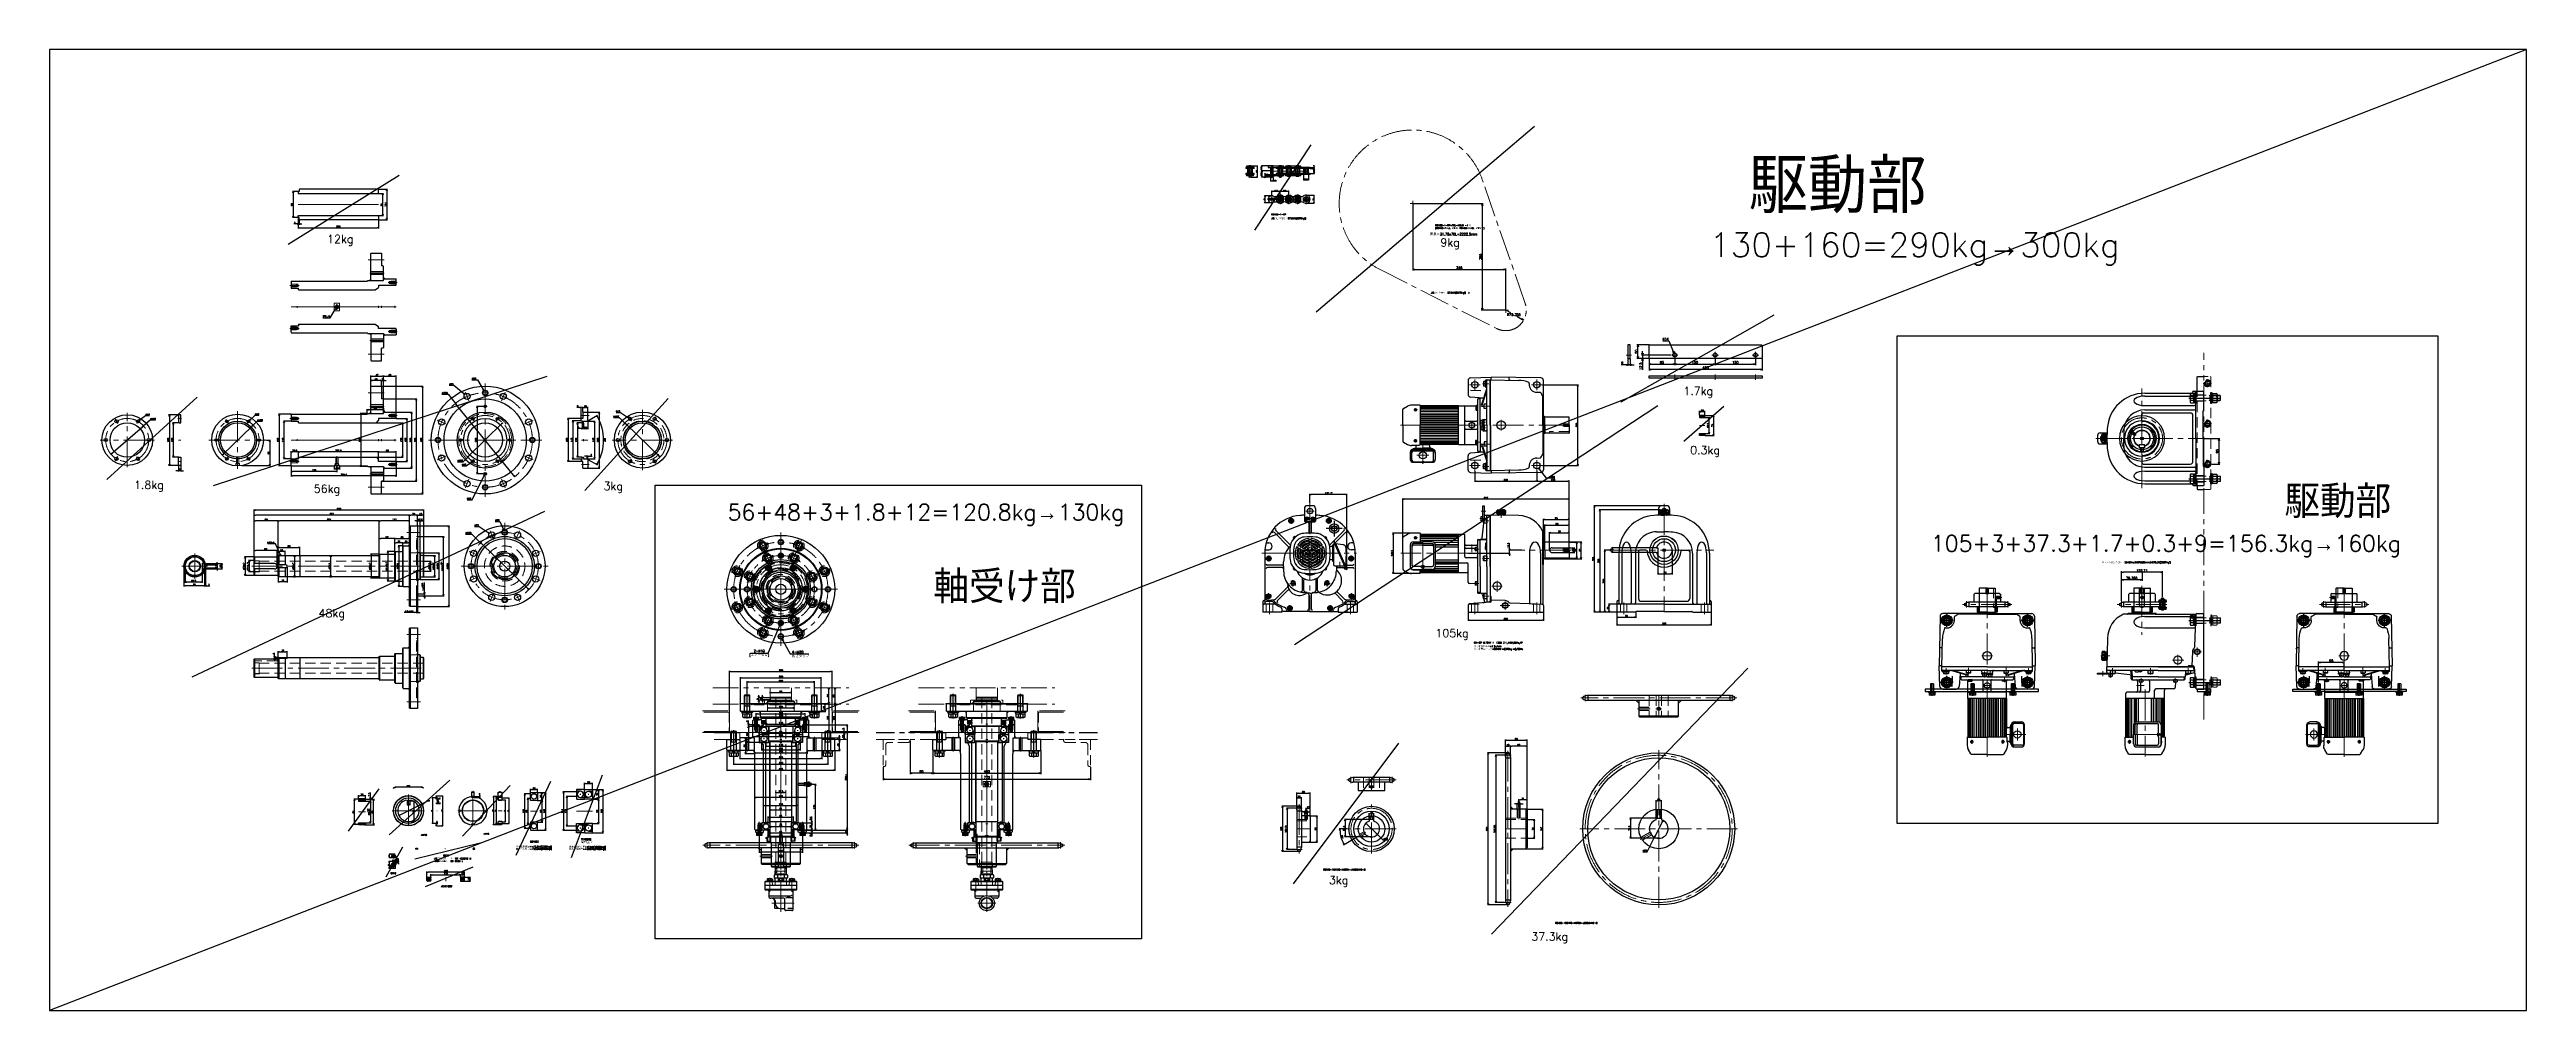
# Model space of a CAD drawing. Header units: millimetres. Extents: x -16130 to 36813, y -8099 to 27484.
# Drawn here: x -10784 to -1591, y 15962 to 19527 of the extents above; entities that cross this region are included whole.
import ezdxf
from ezdxf import colors
from ezdxf.entities.mleader import LeaderData, LeaderLine
from ezdxf.math import Vec2, Vec3

# ---------------------------------------------------------------- set-up
doc = ezdxf.new("R2010")
doc.units = ezdxf.units.MM
doc.header["$LTSCALE"] = 6
doc.header["$PDMODE"] = 99
doc.header["$PDSIZE"] = 1
for name, pattern in [('CENTER2', [28.575, 19.05, -3.175, 3.175, -3.175]), ('HIDDEN', [9.525, 6.35, -3.175]), ('PHANTOM2', [31.75, 15.875, -3.175, 3.175, -3.175, 3.175, -3.175])]:
    doc.linetypes.add(name, pattern=pattern)
for name, color, linetype, lineweight in [('04_HIDDEN', 2, 'HIDDEN', 13), ('05_CENTER', 4, 'CENTER2', 13), ('06_PHANTOM', 2, 'PHANTOM2', 13), ('08_DIM', 3, 'Continuous', 13)]:
    doc.layers.add(name, color=color, linetype=linetype, lineweight=lineweight)
doc.layers.add('10_DRAFT', color=8, linetype='Continuous', lineweight=0, plot=False)
doc.styles.add('KANJI0', font='txt.shx', dxfattribs={"width": 0.9, "height": 30, "bigfont": 'bigfont'})
doc.styles.add('KSS_TXT', font='txt.shx', dxfattribs={"bigfont": 'extfont2.shx'})
doc.styles.add('KSS_TXT_L', font='txt.shx', dxfattribs={"height": 3, "bigfont": 'extfont2.shx'})
doc.styles.get("Standard").update_dxf_attribs({"font": 'txt.shx', "bigfont": 'extfont2.shx'})
doc.dimstyles.new('KSS_DIM', dxfattribs={"dimtxt": 3, "dimasz": 2.5, "dimexe": 1.25, "dimexo": 0.625, "dimtad": 1, "dimdsep": 46, "dimtxsty": 'KSS_TXT', "dimblk": 'OPEN30', "dimcen": 0, "dimazin": 2, "dimtfac": 0.75, "dimtmove": 0, "dimatfit": 3, "dimldrblk": 'OPEN30', "dimfxl": 1, "dimtolj": 1, "dimarcsym": 0})
doc.dimstyles.new('KSS_DIM$3', dxfattribs={"dimtxt": 3, "dimasz": 2.5, "dimexe": 1.25, "dimexo": 0.625, "dimtad": 1, "dimtih": 1, "dimtoh": 1, "dimdsep": 46, "dimtxsty": 'KSS_TXT', "dimblk": 'OPEN30', "dimcen": 0, "dimazin": 2, "dimtfac": 0.75, "dimtofl": 0, "dimtmove": 0, "dimatfit": 3, "dimldrblk": 'OPEN30', "dimfxl": 1, "dimtolj": 1, "dimarcsym": 0})
doc.dimstyles.new('KSS_DIM$4', dxfattribs={"dimtxt": 3, "dimasz": 2.5, "dimexe": 1.25, "dimexo": 0.625, "dimtad": 1, "dimtih": 1, "dimtoh": 1, "dimdsep": 46, "dimtxsty": 'KSS_TXT', "dimblk": 'OPEN30', "dimcen": 0, "dimse1": 1, "dimazin": 2, "dimtfac": 0.75, "dimtofl": 0, "dimtmove": 0, "dimatfit": 3, "dimldrblk": 'OPEN30', "dimfxl": 1, "dimtolj": 1, "dimarcsym": 0})
pattern_1 = [(315, (-14454.5441, 13844.5161), (1.01027881, 1.01027881), [])]

# ---------------------------------------------------------------- blocks, each defined once
blk = doc.blocks.new('_Open30')
at = {"color": 0, "linetype": 'ByBlock', "lineweight": -2}
for p, q in [((-1, 0.3), (0, 0)), ((0, 0), (-1, -0.3)), ((0, 0), (-1, 0))]:
    blk.add_line(p, q, dxfattribs=at)
blk = doc.blocks.new('*D640')
at = {"layer": '08_DIM', "color": 0, "lineweight": -2, "transparency": 16777216}
for p, q in [((-4822.8, 16675.8), (-4918.6, 16675.8)), ((-4916.1, 16670.8), (-4916.1, 16605.9)), ((-4812.8, 16600.9), (-4918.6, 16600.9))]:
    blk.add_line(p, q, dxfattribs=at)
at = {"layer": 'Defpoints', "color": 0, "transparency": 16777216}
for p in [(-4821.6, 16675.8), (-4916.1, 16600.9), (-4811.6, 16600.9)]:
    blk.add_point(p, dxfattribs=at)
at = {"layer": '08_DIM', "color": 0, "lineweight": -2, "transparency": 16777216, "xscale": 5, "yscale": 5, "zscale": 5}
for p, rotation in [((-4916.1, 16675.8), 90), ((-4916.1, 16600.9), 270)]:
    blk.add_blockref('_Open30', p, dxfattribs=dict(at, rotation=rotation))
at = {"layer": '08_DIM', "color": 0, "transparency": 16777216, "insert": (-4920.3, 16638.4), "char_height": 6, "attachment_point": 5, "rotation": 90, "style": 'KSS_TXT'}
blk.add_mtext('\\A1;74.9', dxfattribs=at)
blk = doc.blocks.new('*D641')
at = {"layer": '08_DIM', "color": 0, "lineweight": -2, "transparency": 16777216}
for p, q in [((-4821.6, 16677.1), (-4821.6, 16742.1)), ((-4806.6, 16739.6), (-4816.6, 16739.6)), ((-4801.6, 16677.1), (-4801.6, 16742.1))]:
    blk.add_line(p, q, dxfattribs=at)
at = {"layer": 'Defpoints', "color": 0, "transparency": 16777216}
for p in [(-4821.6, 16739.6), (-4821.6, 16675.8), (-4801.6, 16675.8)]:
    blk.add_point(p, dxfattribs=at)
at = {"layer": '08_DIM', "color": 0, "lineweight": -2, "transparency": 16777216, "xscale": 5, "yscale": 5, "zscale": 5, "rotation": 180}
blk.add_blockref('_Open30', (-4821.6, 16739.6), dxfattribs=at)
at = {"layer": '08_DIM', "color": 0, "lineweight": -2, "transparency": 16777216, "xscale": 5, "yscale": 5, "zscale": 5}
blk.add_blockref('_Open30', (-4801.6, 16739.6), dxfattribs=at)
at = {"layer": '08_DIM', "color": 0, "transparency": 16777216, "insert": (-4811.6, 16743.9), "char_height": 6, "attachment_point": 5, "style": 'KSS_TXT'}
blk.add_mtext('\\A1;20', dxfattribs=at)
blk = doc.blocks.new('*D642')
at = {"layer": '08_DIM', "color": 0, "lineweight": -2, "transparency": 16777216}
for p, q in [((-4795.9, 16667.2), (-4825, 16609.1)), ((-4870.7, 16550.9), (-4854.2, 16550.9)), ((-4854.2, 16550.9), (-4827.3, 16604.6))]:
    blk.add_line(p, q, dxfattribs=at)
at = {"layer": 'Defpoints', "color": 0, "transparency": 16777216}
for p in [(-4795.9, 16667.2), (-4827.3, 16604.6)]:
    blk.add_point(p, dxfattribs=at)
at = {"layer": '08_DIM', "color": 0, "lineweight": -2, "transparency": 16777216, "xscale": 5, "yscale": 5, "zscale": 5}
for p, rotation in [((-4795.9, 16667.2), 63.36914231742471), ((-4827.3, 16604.6), 243.3691423174247)]:
    blk.add_blockref('_Open30', p, dxfattribs=dict(at, rotation=rotation))
at = {"layer": '08_DIM', "color": 0, "transparency": 16777216, "insert": (-4863.1, 16555.2), "char_height": 6, "attachment_point": 5, "style": 'KSS_TXT'}
blk.add_mtext('\\A1;%%C70', dxfattribs=at)
blk = doc.blocks.new('*D643')
at = {"layer": '08_DIM', "color": 0, "lineweight": -2, "transparency": 16777216}
for p, q in [((-5303.1, 16709.4), (-5240.5, 16709.4)), ((-5243, 16704.4), (-5243, 16567.4)), ((-5303.1, 16562.4), (-5240.5, 16562.4))]:
    blk.add_line(p, q, dxfattribs=at)
at = {"layer": 'Defpoints', "color": 0, "transparency": 16777216}
for p in [(-5304.3, 16709.4), (-5304.3, 16562.4), (-5243, 16562.4)]:
    blk.add_point(p, dxfattribs=at)
at = {"layer": '08_DIM', "color": 0, "lineweight": -2, "transparency": 16777216, "xscale": 5, "yscale": 5, "zscale": 5}
for p, rotation in [((-5243, 16709.4), 90), ((-5243, 16562.4), 270)]:
    blk.add_blockref('_Open30', p, dxfattribs=dict(at, rotation=rotation))
at = {"layer": '08_DIM', "color": 0, "transparency": 16777216, "insert": (-5247.2, 16635.9), "char_height": 6, "attachment_point": 5, "rotation": 90, "style": 'KSS_TXT'}
blk.add_mtext('\\A1;147', dxfattribs=at)
blk = doc.blocks.new('A$C0BC17FE9_1_1_1')
h = blk.add_hatch()
h.set_pattern_fill('_USER', color=3, scale=3, angle=45, pattern_type=0)
h.set_pattern_definition([(45, (4154.5145, -13863.4928), (-2.12132034, 2.12132034), [])])
h.paths.add_polyline_path([(20, 30.1), (20, 37), (19.5, 37.5), (0.5, 37.5), (0, 37), (0, 30.1)])
h.paths.add_polyline_path([(19.5, -37.5), (20, -37), (20, -30.1), (0, -30.1), (0, -37), (0.5, -37.5)])
at = {"color": 0}
for points in [[(0, 30.1), (20, 30.1), (20, 37), (19.5, 37.5), (0.5, 37.5), (0, 37)], [(0, -30.1), (20, -30.1), (20, -37), (19.5, -37.5), (0.5, -37.5), (0, -37)]]:
    blk.add_lwpolyline(points, close=True, dxfattribs=at)
at = {"layer": '10_DRAFT'}
blk.add_line((0, 0), (20, 0), dxfattribs=at)
blk = doc.blocks.new('*D658')
at = {"layer": '08_DIM', "color": 0, "lineweight": -2, "transparency": 16777216}
for p, q in [((-4660, 18171.1), (-4660, 18186.1)), ((-4645, 18183.6), (-4655, 18183.6)), ((-4640, 18171.1), (-4640, 18186.1))]:
    blk.add_line(p, q, dxfattribs=at)
at = {"layer": 'Defpoints', "color": 0, "transparency": 16777216}
for p in [(-4660, 18183.6), (-4660, 18169.8), (-4640, 18169.8)]:
    blk.add_point(p, dxfattribs=at)
at = {"layer": '08_DIM', "color": 0, "lineweight": -2, "transparency": 16777216, "xscale": 5, "yscale": 5, "zscale": 5, "rotation": 180}
blk.add_blockref('_Open30', (-4660, 18183.6), dxfattribs=at)
at = {"layer": '08_DIM', "color": 0, "lineweight": -2, "transparency": 16777216, "xscale": 5, "yscale": 5, "zscale": 5}
blk.add_blockref('_Open30', (-4640, 18183.6), dxfattribs=at)
at = {"layer": '08_DIM', "color": 0, "transparency": 16777216, "insert": (-4650, 18187.9), "char_height": 6, "attachment_point": 5, "style": 'KSS_TXT'}
blk.add_mtext('\\A1;20', dxfattribs=at)
blk = doc.blocks.new('*D659')
at = {"layer": '08_DIM', "color": 0, "lineweight": -2, "transparency": 16777216}
for p, q in [((-4638.8, 18169.8), (-4605.5, 18169.8)), ((-4608, 18164.8), (-4608, 18099.8)), ((-4638.8, 18094.8), (-4605.5, 18094.8))]:
    blk.add_line(p, q, dxfattribs=at)
at = {"layer": 'Defpoints', "color": 0, "transparency": 16777216}
for p in [(-4640, 18169.8), (-4640, 18094.8), (-4608, 18094.8)]:
    blk.add_point(p, dxfattribs=at)
at = {"layer": '08_DIM', "color": 0, "lineweight": -2, "transparency": 16777216, "xscale": 5, "yscale": 5, "zscale": 5}
for p, rotation in [((-4608, 18169.8), 90), ((-4608, 18094.8), 270)]:
    blk.add_blockref('_Open30', p, dxfattribs=dict(at, rotation=rotation))
at = {"layer": '08_DIM', "color": 0, "transparency": 16777216, "insert": (-4612.2, 18132.3), "char_height": 6, "attachment_point": 5, "rotation": 90, "style": 'KSS_TXT'}
blk.add_mtext('\\A1;75', dxfattribs=at)
blk = doc.blocks.new('*D660')
at = {"layer": '08_DIM', "color": 0, "lineweight": -2, "transparency": 16777216}
for p, q in [((-4638.8, 18162.4), (-4621.5, 18162.4)), ((-4624, 18107.2), (-4624, 18157.4)), ((-4638.8, 18102.2), (-4621.5, 18102.2))]:
    blk.add_line(p, q, dxfattribs=at)
at = {"layer": 'Defpoints', "color": 0, "transparency": 16777216}
for p in [(-4640, 18162.4), (-4624, 18162.4), (-4640, 18102.2)]:
    blk.add_point(p, dxfattribs=at)
at = {"layer": '08_DIM', "color": 0, "lineweight": -2, "transparency": 16777216, "xscale": 5, "yscale": 5, "zscale": 5}
for p, rotation in [((-4624, 18162.4), 90), ((-4624, 18102.2), 270)]:
    blk.add_blockref('_Open30', p, dxfattribs=dict(at, rotation=rotation))
at = {"layer": '08_DIM', "color": 0, "transparency": 16777216, "insert": (-4628.3, 18132.3), "char_height": 6, "attachment_point": 5, "rotation": 90, "style": 'KSS_TXT'}
blk.add_mtext('\\A1;60.2', dxfattribs=at)
blk = doc.blocks.new('*D669')
at = {"layer": '08_DIM', "color": 0, "lineweight": -2, "transparency": 16777216}
for p, q in [((-4814.7, 17659.5), (-4814.7, 17580.1)), ((-4761.7, 17668.5), (-4761.7, 17580.1)), ((-4809.7, 17582.6), (-4766.7, 17582.6))]:
    blk.add_line(p, q, dxfattribs=at)
at = {"layer": 'Defpoints', "color": 0, "transparency": 16777216}
for p in [(-4814.7, 17660.7), (-4761.7, 17669.7), (-4761.7, 17582.6)]:
    blk.add_point(p, dxfattribs=at)
at = {"layer": '08_DIM', "color": 0, "lineweight": -2, "transparency": 16777216, "xscale": 5, "yscale": 5, "zscale": 5, "rotation": 180}
blk.add_blockref('_Open30', (-4814.7, 17582.6), dxfattribs=at)
at = {"layer": '08_DIM', "color": 0, "lineweight": -2, "transparency": 16777216, "xscale": 5, "yscale": 5, "zscale": 5}
blk.add_blockref('_Open30', (-4761.7, 17582.6), dxfattribs=at)
at = {"layer": '08_DIM', "color": 0, "transparency": 16777216, "insert": (-4788.2, 17586.8), "char_height": 6, "attachment_point": 5, "style": 'KSS_TXT'}
blk.add_mtext('\\A1;53', dxfattribs=at)
blk = doc.blocks.new('GM-DP 0.75kW 1／1200c_1_1_1')
at = {"color": 0}
for p, q in [((-20.5, 385), (-20.5, 359.64969)), ((-16, 378), (0, 378)), ((-16, 367), (-16, 378)), ((-16, 367), (-16, 378)), ((-16, 368), (-15.516666, 368)), ((-15.516666, 378), (-15.516666, 368)), ((-13, 380), (-14.5, 378)), ((-13, 380), (-14.5, 378)), ((-13.731746, 378), (-13.731746, 368)), ((-13.731746, 368), (-8.212134, 368)), ((-13, 380), (0, 380)), ((10.5, 395), (-10.5, 395)), ((-8.212134, 378), (-8.212134, 368)), ((-3.902954, 378), (-3.902954, 368)), ((-3.902954, 368), (0, 368)), ((13, 380), (0, 380)), ((16, 378), (0, 378)), ((3.902955, 368), (0, 368)), ((3.902955, 378), (3.902955, 368)), ((8.212135, 378), (8.212135, 368)), ((13.731746, 368), (8.212135, 368)), ((13, 380), (14.5, 378)), ((13, 380), (14.5, 378)), ((13.731746, 378), (13.731746, 368)), ((15.516667, 378), (15.516667, 368)), ((16, 368), (15.516667, 368)), ((16, 367), (16, 378)), ((16, 367), (16, 378)), ((20.5, 385), (20.5, 359.64969)), ((-28.394154, 297.967004), (0, 297.967004)), ((-16, 367), (0, 367)), ((-15.25, 366), (0, 366)), ((-15.25, 366), (-15.25, 363)), ((-15.25, 363), (0, 363)), ((-13, 366), (-13, 367)), ((-9.5, 360), (0, 360)), ((16, 367), (0, 367)), ((15.25, 366), (0, 366)), ((15.25, 363), (0, 363)), ((9.5, 360), (0, 360)), ((13, 366), (13, 367)), ((15.25, 366), (15.25, 363)), ((-168, 219.147036), (-168, 33)), ((-157.092203, 220), (-157.092203, 35)), ((-121.748725, 220.000003), (-121.748725, 35)), ((-105.967003, 220.394155), (-105.967003, 35)), ((-95, 225), (-95, 50.7)), ((-65.931783, 230), (-90, 230)), ((-28.618176, 239), (-23, 239)), ((-28.618176, 221), (-23, 221)), ((-23, 239), (-23, 221)), ((65.931783, 230), (90, 230)), ((95, 225), (95, 50.7)), ((105.967004, 219.147036), (105.967004, 35)), ((121.748725, 220.000003), (121.748725, 35)), ((157.092203, 220), (157.092203, 35)), ((168, 219.147036), (168, 33)), ((-175, 39), (-175, 0)), ((-105, 0), (-175, 0)), ((0, 30), (-171, 30)), ((0, 3), (-102, 3)), ((-85, 40.7), (85, 40.7)), ((0, 30), (171, 30)), ((0, 3), (102, 3)), ((105, 0), (175, 0)), ((175, 39), (175, 0))]:
    blk.add_line(p, q, dxfattribs=at)
for radius in [52.5, 42.5, 5, 4.188]:
    blk.add_circle((0, 230), radius, dxfattribs=at)
for centre, radius, start, end in [((-10.5, 385), 10, 90, 180), ((0, 375), 10, 30, 150), ((10.5, 385), 10, 0, 90), ((-28, 219.147036), 140, 93.489726, 180), ((-28, 220), 77.968, 89.710349, 180), ((0, -240), 600, 90, 93.489726), ((-9.5, 361.5), 1.5, 90, 180), ((-9.5, 361.5), 1.5, 180, 270), ((0, -240), 600, 86.510274, 90), ((0, -240), 537.967004, 86.510274, 90), ((9.5, 361.5), 1.5, 0, 90), ((9.5, 361.5), 1.5, 270, 0), ((28, 219.147036), 77.967004, 0, 86.510274), ((28, 219.147036), 140, 0, 86.510274), ((-90, 225), 5, 90, 180), ((-65.931783, 227), 3, 2.605251, 90), ((0, 230), 63, 182.605251, 357.394749), ((0, 230), 30, 197.457603, 162.542397), ((0, 230), 52.5, 32.135502, 57.993336), ((65.931783, 227), 3, 90, 177.394749), ((90, 225), 5, 0, 90), ((-171, 39), 4, 90, 180), ((-171, 26), 4, 90, 180), ((-171, 46), 3, 270, 0), ((-171, 33), 3, 270, 0), ((-162.092203, 35), 5, 270, 0), ((-126.748725, 35), 5, 270, 0), ((-110.967003, 35), 5, 270, 0), ((-102, 0), 3, 90, 180), ((-85, 50.7), 10, 180, 270), ((85, 50.7), 10, 270, 0), ((102, 0), 3, 0, 90), ((110.967004, 35), 5, 180, 270), ((126.748725, 35), 5, 180, 270), ((162.092203, 35), 5, 180, 270), ((171, 46), 3, 180, 270), ((171, 33), 3, 180, 270), ((171, 39), 4, 0, 90), ((171, 26), 4, 0, 90)]:
    blk.add_arc(centre, radius, start, end, dxfattribs=at)
for centre in [(-139.420464, 220), (139.420464, 220)]:
    blk.add_ellipse(centre, major_axis=(0, 40), ratio=0.441793, start_param=4.7123889804, end_param=7.853981634, dxfattribs=at)
at = {"layer": '04_HIDDEN', "color": 0}
for p, q in [((-162, 30), (-162, 0)), ((-138, 30), (-138, 0)), ((138, 30), (138, 0)), ((162, 30), (162, 0))]:
    blk.add_line(p, q, dxfattribs=at)
at = {"layer": '05_CENTER', "color": 0}
for p, q in [((0, 401.460403), (0, 0)), ((-184.860774, 230), (184.860774, 230)), ((-150, 36.359527), (-150, -6.787032)), ((150, 36.359527), (150, -6.787032))]:
    blk.add_line(p, q, dxfattribs=at)
blk = doc.blocks.new('*D670')
at = {"layer": '08_DIM', "color": 0, "lineweight": -2, "transparency": 16777216}
for p, q in [((-8245.1, 16900.1), (-8245.1, 16873.7)), ((-8240.1, 16876.2), (-7900.1, 16876.2)), ((-7895.1, 16900.1), (-7895.1, 16873.7))]:
    blk.add_line(p, q, dxfattribs=at)
at = {"layer": 'Defpoints', "color": 0, "transparency": 16777216}
for p in [(-8245.1, 16901.3), (-7895.1, 16901.3), (-7895.1, 16876.2)]:
    blk.add_point(p, dxfattribs=at)
at = {"layer": '08_DIM', "color": 0, "lineweight": -2, "transparency": 16777216, "xscale": 5, "yscale": 5, "zscale": 5, "rotation": 180}
blk.add_blockref('_Open30', (-8245.1, 16876.2), dxfattribs=at)
at = {"layer": '08_DIM', "color": 0, "lineweight": -2, "transparency": 16777216, "xscale": 5, "yscale": 5, "zscale": 5}
blk.add_blockref('_Open30', (-7895.1, 16876.2), dxfattribs=at)
at = {"layer": '08_DIM', "color": 0, "transparency": 16777216, "insert": (-8070.1, 16880.5), "char_height": 6, "attachment_point": 5, "style": 'KSS_TXT'}
blk.add_mtext('\\A1;350', dxfattribs=at)
blk = doc.blocks.new('*D671')
at = {"layer": '08_DIM', "color": 0, "lineweight": -2, "transparency": 16777216}
for p, q in [((-8168.1, 16920.6), (-8168.1, 16915.9)), ((-8163.1, 16918.4), (-7977.1, 16918.4)), ((-7972.1, 16920.6), (-7972.1, 16915.9))]:
    blk.add_line(p, q, dxfattribs=at)
at = {"layer": 'Defpoints', "color": 0, "transparency": 16777216}
for p in [(-8168.1, 16921.9), (-7972.1, 16921.9), (-7972.1, 16918.4)]:
    blk.add_point(p, dxfattribs=at)
at = {"layer": '08_DIM', "color": 0, "lineweight": -2, "transparency": 16777216, "xscale": 5, "yscale": 5, "zscale": 5, "rotation": 180}
blk.add_blockref('_Open30', (-8168.1, 16918.4), dxfattribs=at)
at = {"layer": '08_DIM', "color": 0, "lineweight": -2, "transparency": 16777216, "xscale": 5, "yscale": 5, "zscale": 5}
blk.add_blockref('_Open30', (-7972.1, 16918.4), dxfattribs=at)
at = {"layer": '08_DIM', "color": 0, "transparency": 16777216, "insert": (-8070.1, 16922.6), "char_height": 6, "attachment_point": 5, "style": 'KSS_TXT'}
blk.add_mtext('\\A1;196', dxfattribs=at)
blk = doc.blocks.new('*D672')
at = {"layer": '08_DIM', "color": 0, "lineweight": -2, "transparency": 16777216}
for p, q in [((-8150.1, 16607.2), (-8150.1, 16547.3)), ((-7995.1, 16549.8), (-8145.1, 16549.8)), ((-7990.1, 16607.2), (-7990.1, 16547.3))]:
    blk.add_line(p, q, dxfattribs=at)
at = {"layer": 'Defpoints', "color": 0, "transparency": 16777216}
for p in [(-8150.1, 16608.5), (-8150.1, 16549.8), (-7990.1, 16608.5)]:
    blk.add_point(p, dxfattribs=at)
at = {"layer": '08_DIM', "color": 0, "lineweight": -2, "transparency": 16777216, "xscale": 5, "yscale": 5, "zscale": 5, "rotation": 180}
blk.add_blockref('_Open30', (-8150.1, 16549.8), dxfattribs=at)
at = {"layer": '08_DIM', "color": 0, "lineweight": -2, "transparency": 16777216, "xscale": 5, "yscale": 5, "zscale": 5}
blk.add_blockref('_Open30', (-7990.1, 16549.8), dxfattribs=at)
at = {"layer": '08_DIM', "color": 0, "transparency": 16777216, "insert": (-8070.1, 16554.1), "char_height": 6, "attachment_point": 5, "style": 'KSS_TXT'}
blk.add_mtext('\\A1;160', dxfattribs=at)
blk = doc.blocks.new('*D673')
at = {"layer": '08_DIM', "color": 0, "lineweight": -2, "transparency": 16777216}
for p, q in [((-8110.1, 16645.6), (-8110.1, 16641.4)), ((-8035.1, 16643.9), (-8105.1, 16643.9)), ((-8030.1, 16645.6), (-8030.1, 16641.4))]:
    blk.add_line(p, q, dxfattribs=at)
at = {"layer": 'Defpoints', "color": 0, "transparency": 16777216}
for p in [(-8110.1, 16646.8), (-8110.1, 16643.9), (-8030.1, 16646.8)]:
    blk.add_point(p, dxfattribs=at)
at = {"layer": '08_DIM', "color": 0, "lineweight": -2, "transparency": 16777216, "xscale": 5, "yscale": 5, "zscale": 5, "rotation": 180}
blk.add_blockref('_Open30', (-8110.1, 16643.9), dxfattribs=at)
at = {"layer": '08_DIM', "color": 0, "lineweight": -2, "transparency": 16777216, "xscale": 5, "yscale": 5, "zscale": 5}
blk.add_blockref('_Open30', (-8030.1, 16643.9), dxfattribs=at)
at = {"layer": '08_DIM', "color": 0, "transparency": 16777216, "insert": (-8070.1, 16648.1), "char_height": 6, "attachment_point": 5, "style": 'KSS_TXT'}
blk.add_mtext('\\A1;80', dxfattribs=at)
blk = doc.blocks.new('*D674')
at = {"layer": '08_DIM', "color": 0, "lineweight": -2, "transparency": 16777216}
for p, q in [((-7823.7, 16636.5), (-7823.7, 16641.5)), ((-7976.8, 16621.5), (-7821.2, 16621.5)), ((-7974.8, 16631.5), (-7821.2, 16631.5)), ((-7823.7, 16631.5), (-7823.7, 16621.5)), ((-7823.7, 16616.5), (-7823.7, 16611.5))]:
    blk.add_line(p, q, dxfattribs=at)
at = {"layer": 'Defpoints', "color": 0, "transparency": 16777216}
for p in [(-7978.1, 16621.5), (-7976.1, 16631.5), (-7823.7, 16621.5)]:
    blk.add_point(p, dxfattribs=at)
at = {"layer": '08_DIM', "color": 0, "lineweight": -2, "transparency": 16777216, "xscale": 5, "yscale": 5, "zscale": 5}
for p, rotation in [((-7823.7, 16631.5), 270), ((-7823.7, 16621.5), 90)]:
    blk.add_blockref('_Open30', p, dxfattribs=dict(at, rotation=rotation))
at = {"layer": '08_DIM', "color": 0, "transparency": 16777216, "insert": (-7827.9, 16626.5), "char_height": 6, "attachment_point": 5, "rotation": 90, "style": 'KSS_TXT'}
blk.add_mtext('\\A1;10', dxfattribs=at)
blk = doc.blocks.new('*D675')
at = {"layer": '08_DIM', "color": 0, "lineweight": -2, "transparency": 16777216}
for p, q in [((-7964.8, 17021.9), (-7821.2, 17021.9)), ((-7823.7, 17016.9), (-7823.7, 16636.5)), ((-7974.8, 16631.5), (-7821.2, 16631.5))]:
    blk.add_line(p, q, dxfattribs=at)
at = {"layer": 'Defpoints', "color": 0, "transparency": 16777216}
for p in [(-7966.1, 17021.9), (-7976.1, 16631.5), (-7823.7, 16631.5)]:
    blk.add_point(p, dxfattribs=at)
at = {"layer": '08_DIM', "color": 0, "lineweight": -2, "transparency": 16777216, "xscale": 5, "yscale": 5, "zscale": 5}
for p, rotation in [((-7823.7, 17021.9), 90), ((-7823.7, 16631.5), 270)]:
    blk.add_blockref('_Open30', p, dxfattribs=dict(at, rotation=rotation))
at = {"layer": '08_DIM', "color": 0, "transparency": 16777216, "insert": (-7827.9, 16826.7), "char_height": 6, "attachment_point": 5, "rotation": 90, "style": 'KSS_TXT'}
blk.add_mtext('\\A1;390.4', dxfattribs=at)
blk = doc.blocks.new('*D676')
at = {"layer": '08_DIM', "color": 0, "lineweight": -2, "transparency": 16777216}
for p, q in [((-7918.3, 16973.9), (-7849.7, 16973.9)), ((-7849.8, 16966.9), (-7854.7, 16966.9)), ((-7852.2, 16978.9), (-7852.2, 16983.9)), ((-7852.2, 16966.9), (-7852.2, 16973.9)), ((-7852.2, 16961.9), (-7852.2, 16956.9))]:
    blk.add_line(p, q, dxfattribs=at)
at = {"layer": 'Defpoints', "color": 0, "transparency": 16777216}
for p in [(-7919.6, 16973.9), (-7852.2, 16973.9), (-7848.5, 16966.9)]:
    blk.add_point(p, dxfattribs=at)
at = {"layer": '08_DIM', "color": 0, "lineweight": -2, "transparency": 16777216, "xscale": 5, "yscale": 5, "zscale": 5}
for p, rotation in [((-7852.2, 16973.9), 270), ((-7852.2, 16966.9), 90)]:
    blk.add_blockref('_Open30', p, dxfattribs=dict(at, rotation=rotation))
at = {"layer": '08_DIM', "color": 0, "transparency": 16777216, "insert": (-7856.5, 16970.4), "char_height": 6, "attachment_point": 5, "rotation": 90, "style": 'KSS_TXT'}
blk.add_mtext('\\A1;7', dxfattribs=at)
blk = doc.blocks.new('*D677')
at = {"layer": '08_DIM', "color": 0, "lineweight": -2, "transparency": 16777216}
for p, q in [((-7870.8, 16926.9), (-7849.7, 16926.9)), ((-7849.8, 16966.9), (-7854.7, 16966.9)), ((-7852.2, 16931.9), (-7852.2, 16961.9))]:
    blk.add_line(p, q, dxfattribs=at)
at = {"layer": 'Defpoints', "color": 0, "transparency": 16777216}
for p in [(-7872.1, 16926.9), (-7852.2, 16966.9), (-7848.5, 16966.9)]:
    blk.add_point(p, dxfattribs=at)
at = {"layer": '08_DIM', "color": 0, "lineweight": -2, "transparency": 16777216, "xscale": 5, "yscale": 5, "zscale": 5}
for p, rotation in [((-7852.2, 16966.9), 90), ((-7852.2, 16926.9), 270)]:
    blk.add_blockref('_Open30', p, dxfattribs=dict(at, rotation=rotation))
at = {"layer": '08_DIM', "color": 0, "transparency": 16777216, "insert": (-7856.5, 16946.9), "char_height": 6, "attachment_point": 5, "rotation": 90, "style": 'KSS_TXT'}
blk.add_mtext('\\A1;40', dxfattribs=at)
blk = doc.blocks.new('*D678')
at = {"layer": '08_DIM', "color": 0, "lineweight": -2, "transparency": 16777216}
for p, q in [((-8151.3, 17015.9), (-8192.9, 17015.9)), ((-8190.4, 17010.9), (-8190.4, 16960.9)), ((-8151.3, 16955.9), (-8192.9, 16955.9))]:
    blk.add_line(p, q, dxfattribs=at)
at = {"layer": 'Defpoints', "color": 0, "transparency": 16777216}
for p in [(-8150.1, 17015.9), (-8190.4, 16955.9), (-8150.1, 16955.9)]:
    blk.add_point(p, dxfattribs=at)
at = {"layer": '08_DIM', "color": 0, "lineweight": -2, "transparency": 16777216, "xscale": 5, "yscale": 5, "zscale": 5}
for p, rotation in [((-8190.4, 17015.9), 90), ((-8190.4, 16955.9), 270)]:
    blk.add_blockref('_Open30', p, dxfattribs=dict(at, rotation=rotation))
at = {"layer": '08_DIM', "color": 0, "transparency": 16777216, "insert": (-8194.6, 16985.9), "char_height": 6, "attachment_point": 5, "rotation": 90, "style": 'KSS_TXT'}
blk.add_mtext('\\A1;60', dxfattribs=at)
blk = doc.blocks.new('*D679')
at = {"layer": '08_DIM', "color": 0, "lineweight": -2, "transparency": 16777216}
for p, q in [((-8175.3, 17021.9), (-8192.9, 17021.9)), ((-8151.3, 17015.9), (-8192.9, 17015.9)), ((-8190.4, 17026.9), (-8190.4, 17038.4)), ((-8190.4, 17015.9), (-8190.4, 17021.9)), ((-8190.4, 17010.9), (-8190.4, 17005.9))]:
    blk.add_line(p, q, dxfattribs=at)
at = {"layer": 'Defpoints', "color": 0, "transparency": 16777216}
for p in [(-8190.4, 17021.9), (-8174.1, 17021.9), (-8150.1, 17015.9)]:
    blk.add_point(p, dxfattribs=at)
at = {"layer": '08_DIM', "color": 0, "lineweight": -2, "transparency": 16777216, "xscale": 5, "yscale": 5, "zscale": 5}
for p, rotation in [((-8190.4, 17021.9), 270), ((-8190.4, 17015.9), 90)]:
    blk.add_blockref('_Open30', p, dxfattribs=dict(at, rotation=rotation))
at = {"layer": '08_DIM', "color": 0, "transparency": 16777216, "insert": (-8194.6, 17035.1), "char_height": 6, "attachment_point": 5, "rotation": 90, "style": 'KSS_TXT'}
blk.add_mtext('\\A1;6', dxfattribs=at)
blk = doc.blocks.new('*D680')
at = {"layer": '08_DIM', "color": 0, "lineweight": -2, "transparency": 16777216}
for p, q in [((-8222.6, 16965.6), (-8222.6, 16894.8)), ((-7917.6, 16965.6), (-7917.6, 16894.8)), ((-8217.6, 16897.3), (-7922.6, 16897.3))]:
    blk.add_line(p, q, dxfattribs=at)
at = {"layer": 'Defpoints', "color": 0, "transparency": 16777216}
for p in [(-8222.6, 16966.9), (-7917.6, 16966.9), (-7917.6, 16897.3)]:
    blk.add_point(p, dxfattribs=at)
at = {"layer": '08_DIM', "color": 0, "lineweight": -2, "transparency": 16777216, "xscale": 5, "yscale": 5, "zscale": 5, "rotation": 180}
blk.add_blockref('_Open30', (-8222.6, 16897.3), dxfattribs=at)
at = {"layer": '08_DIM', "color": 0, "lineweight": -2, "transparency": 16777216, "xscale": 5, "yscale": 5, "zscale": 5}
blk.add_blockref('_Open30', (-7917.6, 16897.3), dxfattribs=at)
at = {"layer": '08_DIM', "color": 0, "transparency": 16777216, "insert": (-8070.1, 16901.6), "char_height": 6, "attachment_point": 5, "style": 'KSS_TXT'}
blk.add_mtext('\\A1;305', dxfattribs=at)
blk = doc.blocks.new('*D681')
at = {"layer": '08_DIM', "color": 0, "lineweight": -2, "transparency": 16777216}
for p, q in [((-8270.1, 16927.6), (-8270.1, 16850.8)), ((-7870.1, 16927.6), (-7870.1, 16850.8)), ((-8265.1, 16853.3), (-7875.1, 16853.3))]:
    blk.add_line(p, q, dxfattribs=at)
at = {"layer": 'Defpoints', "color": 0, "transparency": 16777216}
for p in [(-8270.1, 16928.9), (-7870.1, 16928.9), (-7870.1, 16853.3)]:
    blk.add_point(p, dxfattribs=at)
at = {"layer": '08_DIM', "color": 0, "lineweight": -2, "transparency": 16777216, "xscale": 5, "yscale": 5, "zscale": 5, "rotation": 180}
blk.add_blockref('_Open30', (-8270.1, 16853.3), dxfattribs=at)
at = {"layer": '08_DIM', "color": 0, "lineweight": -2, "transparency": 16777216, "xscale": 5, "yscale": 5, "zscale": 5}
blk.add_blockref('_Open30', (-7870.1, 16853.3), dxfattribs=at)
at = {"layer": '08_DIM', "color": 0, "transparency": 16777216, "insert": (-8070.1, 16857.6), "char_height": 6, "attachment_point": 5, "style": 'KSS_TXT'}
blk.add_mtext('\\A1;400', dxfattribs=at)
blk = doc.blocks.new('*D682')
at = {"layer": '08_DIM', "color": 0, "lineweight": -2, "transparency": 16777216}
for p, q in [((-8174.1, 16976.1), (-8174.1, 16981.2)), ((-8169.1, 16978.7), (-7971.1, 16978.7)), ((-7966.1, 16976.1), (-7966.1, 16981.2))]:
    blk.add_line(p, q, dxfattribs=at)
at = {"layer": 'Defpoints', "color": 0, "transparency": 16777216}
for p in [(-8174.1, 16974.9), (-7966.1, 16978.7), (-7966.1, 16974.9)]:
    blk.add_point(p, dxfattribs=at)
at = {"layer": '08_DIM', "color": 0, "lineweight": -2, "transparency": 16777216, "xscale": 5, "yscale": 5, "zscale": 5, "rotation": 180}
blk.add_blockref('_Open30', (-8174.1, 16978.7), dxfattribs=at)
at = {"layer": '08_DIM', "color": 0, "lineweight": -2, "transparency": 16777216, "xscale": 5, "yscale": 5, "zscale": 5}
blk.add_blockref('_Open30', (-7966.1, 16978.7), dxfattribs=at)
at = {"layer": '08_DIM', "color": 0, "transparency": 16777216, "insert": (-8070.1, 16983), "char_height": 6, "attachment_point": 5, "style": 'KSS_TXT'}
blk.add_mtext('\\A1;208', dxfattribs=at)
blk = doc.blocks.new('*D683')
at = {"layer": '08_DIM', "color": 0, "lineweight": -2, "transparency": 16777216}
for p, q in [((-8161.1, 17055.1), (-8161.1, 17065.1)), ((-8156.1, 17062.6), (-7984.1, 17062.6)), ((-7979.1, 17055.1), (-7979.1, 17065.1))]:
    blk.add_line(p, q, dxfattribs=at)
at = {"layer": 'Defpoints', "color": 0, "transparency": 16777216}
for p in [(-8161.1, 17053.9), (-7979.1, 17062.6), (-7979.1, 17053.9)]:
    blk.add_point(p, dxfattribs=at)
at = {"layer": '08_DIM', "color": 0, "lineweight": -2, "transparency": 16777216, "xscale": 5, "yscale": 5, "zscale": 5, "rotation": 180}
blk.add_blockref('_Open30', (-8161.1, 17062.6), dxfattribs=at)
at = {"layer": '08_DIM', "color": 0, "lineweight": -2, "transparency": 16777216, "xscale": 5, "yscale": 5, "zscale": 5}
blk.add_blockref('_Open30', (-7979.1, 17062.6), dxfattribs=at)
at = {"layer": '08_DIM', "color": 0, "transparency": 16777216, "insert": (-8070.1, 17066.8), "char_height": 6, "attachment_point": 5, "style": 'KSS_TXT'}
blk.add_mtext('\\A1;182', dxfattribs=at)
blk = doc.blocks.new('*D747')
at = {"layer": '08_DIM', "color": 0, "lineweight": -2, "transparency": 16777216}
for p, q in [((-6130.3, 16698.6), (-6135.3, 16698.6)), ((-6125.3, 16686.2), (-6125.3, 16701.1)), ((-6125.3, 16698.6), (-6115.3, 16698.6)), ((-6115.3, 16686.2), (-6115.3, 16701.1)), ((-6110.3, 16698.6), (-6105.3, 16698.6))]:
    blk.add_line(p, q, dxfattribs=at)
at = {"layer": 'Defpoints', "color": 0, "transparency": 16777216}
for p in [(-6125.3, 16684.9), (-6115.3, 16698.6), (-6115.3, 16684.9)]:
    blk.add_point(p, dxfattribs=at)
at = {"layer": '08_DIM', "color": 0, "lineweight": -2, "transparency": 16777216, "xscale": 5, "yscale": 5, "zscale": 5}
blk.add_blockref('_Open30', (-6125.3, 16698.6), dxfattribs=at)
at = {"layer": '08_DIM', "color": 0, "lineweight": -2, "transparency": 16777216, "xscale": 5, "yscale": 5, "zscale": 5, "rotation": 180}
blk.add_blockref('_Open30', (-6115.3, 16698.6), dxfattribs=at)
at = {"layer": '08_DIM', "color": 0, "transparency": 16777216, "insert": (-6120.3, 16702.8), "char_height": 6, "attachment_point": 5, "style": 'KSS_TXT'}
blk.add_mtext('\\A1;10', dxfattribs=at)
blk = doc.blocks.new('*D748')
at = {"layer": '08_DIM', "color": 0, "lineweight": -2, "transparency": 16777216}
for p, q in [((-5342.3, 16728.7), (-5347.3, 16728.7)), ((-5337.3, 16710.7), (-5337.3, 16731.2)), ((-5337.3, 16728.7), (-5325.3, 16728.7)), ((-5325.3, 16710.7), (-5325.3, 16731.2)), ((-5320.3, 16728.7), (-5315.3, 16728.7))]:
    blk.add_line(p, q, dxfattribs=at)
at = {"layer": 'Defpoints', "color": 0, "transparency": 16777216}
for p in [(-5337.3, 16709.4), (-5325.3, 16728.7), (-5325.3, 16709.4)]:
    blk.add_point(p, dxfattribs=at)
at = {"layer": '08_DIM', "color": 0, "lineweight": -2, "transparency": 16777216, "xscale": 5, "yscale": 5, "zscale": 5}
blk.add_blockref('_Open30', (-5337.3, 16728.7), dxfattribs=at)
at = {"layer": '08_DIM', "color": 0, "lineweight": -2, "transparency": 16777216, "xscale": 5, "yscale": 5, "zscale": 5, "rotation": 180}
blk.add_blockref('_Open30', (-5325.3, 16728.7), dxfattribs=at)
at = {"layer": '08_DIM', "color": 0, "transparency": 16777216, "insert": (-5331.3, 16732.9), "char_height": 6, "attachment_point": 5, "style": 'KSS_TXT'}
blk.add_mtext('\\A1;12', dxfattribs=at)
blk = doc.blocks.new('*D749')
at = {"layer": '08_DIM', "color": 0, "lineweight": -2, "transparency": 16777216}
for p, q in [((-5331.3, 16715.6), (-5331.3, 16746.3)), ((-5305.3, 16743.8), (-5326.3, 16743.8)), ((-5300.3, 16706.7), (-5300.3, 16746.3))]:
    blk.add_line(p, q, dxfattribs=at)
at = {"layer": 'Defpoints', "color": 0, "transparency": 16777216}
for p in [(-5331.3, 16743.8), (-5331.3, 16714.4), (-5300.3, 16705.4)]:
    blk.add_point(p, dxfattribs=at)
at = {"layer": '08_DIM', "color": 0, "lineweight": -2, "transparency": 16777216, "xscale": 5, "yscale": 5, "zscale": 5, "rotation": 180}
blk.add_blockref('_Open30', (-5331.3, 16743.8), dxfattribs=at)
at = {"layer": '08_DIM', "color": 0, "lineweight": -2, "transparency": 16777216, "xscale": 5, "yscale": 5, "zscale": 5}
blk.add_blockref('_Open30', (-5300.3, 16743.8), dxfattribs=at)
at = {"layer": '08_DIM', "color": 0, "transparency": 16777216, "insert": (-5315.8, 16748.1), "char_height": 6, "attachment_point": 5, "style": 'KSS_TXT'}
blk.add_mtext('\\A1;31', dxfattribs=at)
blk = doc.blocks.new('RS120-1B54Tc_1_1_1')
at = {"color": 0}
for p, q in [((-10, 33.5), (-10, 39.9)), ((-10, 39.9), (10, 39.9)), ((10, 39.9), (10, 33.5))]:
    blk.add_line(p, q, dxfattribs=at)
for radius in [282, 263.5, 73.5]:
    blk.add_circle((0, 0), radius, dxfattribs=at)
blk.add_arc((0, 0), 35, 106.60155, 73.39845, dxfattribs=at)
at = {"layer": '04_HIDDEN', "color": 0}
for p, q in [((-6, 39.9), (-6, 73.3)), ((-4.8, 39.9), (-4.8, 73.3)), ((4.7, 39.9), (4.7, 73.3)), ((6, 39.9), (6, 73.3)), ((-32.9, -12), (-66.4, -31.4)), ((-32.4, -13.2), (-65.9, -32.6)), ((-27.7, -21.5), (-61.1, -40.8)), ((-26.9, -22.4), (-60.4, -41.8))]:
    blk.add_line(p, q, dxfattribs=at)
at = {"layer": '05_CENTER', "color": 0}
for p, q in [((0, -292.5), (0, 292.5)), ((292.5, 0), (-292.5, 0)), ((-68.5, -39.6), (-25.4, -14.6))]:
    blk.add_line(p, q, dxfattribs=at)
blk.add_circle((0, 0), 273, dxfattribs=at)
blk = doc.blocks.new('RS120-1B18Tc_1_1_1')
at = {"color": 0}
for p, q in [((9, 34.4), (-9, 34.4)), ((-9, 34.4), (-9, 28.6)), ((9, 28.6), (9, 34.4))]:
    blk.add_line(p, q, dxfattribs=at)
for radius in [84, 65.5, 49]:
    blk.add_circle((0, 0), radius, dxfattribs=at)
blk.add_arc((0, 0), 30, 107.4576, 72.5424, dxfattribs=at)
at = {"layer": '04_HIDDEN', "color": 0}
for p, q in [((-5, 48.7), (-5, 34.4)), ((-4, 48.8), (-4, 34.4)), ((4, 48.8), (4, 34.4)), ((5, 48.7), (5, 34.4)), ((-44.7, -20), (-28.1, -10.5)), ((-44.3, -21), (-27.7, -11.4)), ((-40.3, -27.9), (-23.7, -18.3)), ((-39.7, -28.7), (-23.1, -19.1))]:
    blk.add_line(p, q, dxfattribs=at)
at = {"layer": '05_CENTER'}
for p, q in [((91, 0), (-91, 0)), ((0, -91), (0, 91))]:
    blk.add_line(p, q, dxfattribs=at)
at = {"layer": '05_CENTER', "color": 0}
blk.add_line((-46.6, -26.9), (-21.3, -12.3), dxfattribs=at)
at = {"layer": '05_CENTER'}
blk.add_circle((0, 0), 76.4, dxfattribs=at)
blk = doc.blocks.new('*D750')
at = {"layer": '08_DIM', "color": 0, "lineweight": -2, "transparency": 16777216}
for p, q in [((-5969.8, 16635.9), (-5997.6, 16635.9)), ((-5925.2, 16608.4), (-5981.5, 16575.9))]:
    blk.add_line(p, q, dxfattribs=at)
blk.add_arc((-5877.5, 16635.9), 117.5, 182.43728, 207.56272, dxfattribs=at)
at = {"layer": 'Defpoints', "color": 0, "transparency": 16777216}
for p in [(-5993.3, 16615.5), (-5968.5, 16635.9), (-5924.2, 16609), (-5898.9, 16623.6), (-5748.4, 16635.9)]:
    blk.add_point(p, dxfattribs=at)
at = {"layer": '08_DIM', "color": 0, "lineweight": -2, "transparency": 16777216, "xscale": 5, "yscale": 5, "zscale": 5}
for p, rotation in [((-5995.1, 16635.9), 91.21863772397231), ((-5979.3, 16577.1), 298.7813622777151)]:
    blk.add_blockref('_Open30', p, dxfattribs=dict(at, rotation=rotation))
at = {"layer": '08_DIM', "color": 0, "transparency": 16777216, "insert": (-5987, 16606.6), "char_height": 6, "attachment_point": 5, "rotation": 285, "style": 'KSS_TXT'}
blk.add_mtext('\\A1;30%%d', dxfattribs=at)
blk = doc.blocks.new('*D751')
at = {"layer": '08_DIM', "color": 0, "lineweight": -2, "transparency": 16777216}
for p, q in [((-5899.2, 16656.6), (-5859.5, 16618.6)), ((-5834.2, 16594.5), (-5855.9, 16615.2)), ((-5817.7, 16594.5), (-5834.2, 16594.5))]:
    blk.add_line(p, q, dxfattribs=at)
at = {"layer": 'Defpoints', "color": 0, "transparency": 16777216}
for p in [(-5899.2, 16656.6), (-5855.9, 16615.2)]:
    blk.add_point(p, dxfattribs=at)
at = {"layer": '08_DIM', "color": 0, "lineweight": -2, "transparency": 16777216, "xscale": 5, "yscale": 5, "zscale": 5}
for p, rotation in [((-5899.2, 16656.6), 136.2705495078301), ((-5855.9, 16615.2), 316.2705495078301)]:
    blk.add_blockref('_Open30', p, dxfattribs=dict(at, rotation=rotation))
at = {"layer": '08_DIM', "color": 0, "transparency": 16777216, "insert": (-5825.3, 16598.7), "char_height": 6, "attachment_point": 5, "style": 'KSS_TXT'}
blk.add_mtext('\\A1;%%C60', dxfattribs=at)
blk = doc.blocks.new('*D752')
at = {"layer": '08_DIM', "color": 0, "lineweight": -2, "transparency": 16777216}
for p, q in [((-5887.8, 16670.3), (-5978.3, 16670.3)), ((-5975.8, 16665.3), (-5975.8, 16610.9)), ((-5878.8, 16605.9), (-5978.3, 16605.9))]:
    blk.add_line(p, q, dxfattribs=at)
at = {"layer": 'Defpoints', "color": 0, "transparency": 16777216}
for p in [(-5886.5, 16670.3), (-5975.8, 16605.9), (-5877.5, 16605.9)]:
    blk.add_point(p, dxfattribs=at)
at = {"layer": '08_DIM', "color": 0, "lineweight": -2, "transparency": 16777216, "xscale": 5, "yscale": 5, "zscale": 5}
for p, rotation in [((-5975.8, 16670.3), 90), ((-5975.8, 16605.9), 270)]:
    blk.add_blockref('_Open30', p, dxfattribs=dict(at, rotation=rotation))
at = {"layer": '08_DIM', "color": 0, "transparency": 16777216, "insert": (-5980, 16638.1), "char_height": 6, "attachment_point": 5, "rotation": 90, "style": 'KSS_TXT'}
blk.add_mtext('\\A1;64.4', dxfattribs=at)
blk = doc.blocks.new('*D753')
at = {"layer": '08_DIM', "color": 0, "lineweight": -2, "transparency": 16777216}
for p, q in [((-5886.5, 16671.6), (-5886.5, 16694.1)), ((-5873.5, 16691.6), (-5881.5, 16691.6)), ((-5868.5, 16671.6), (-5868.5, 16694.1))]:
    blk.add_line(p, q, dxfattribs=at)
at = {"layer": 'Defpoints', "color": 0, "transparency": 16777216}
for p in [(-5886.5, 16691.6), (-5886.5, 16670.3), (-5868.5, 16670.3)]:
    blk.add_point(p, dxfattribs=at)
at = {"layer": '08_DIM', "color": 0, "lineweight": -2, "transparency": 16777216, "xscale": 5, "yscale": 5, "zscale": 5, "rotation": 180}
blk.add_blockref('_Open30', (-5886.5, 16691.6), dxfattribs=at)
at = {"layer": '08_DIM', "color": 0, "lineweight": -2, "transparency": 16777216, "xscale": 5, "yscale": 5, "zscale": 5}
blk.add_blockref('_Open30', (-5868.5, 16691.6), dxfattribs=at)
at = {"layer": '08_DIM', "color": 0, "transparency": 16777216, "insert": (-5877.5, 16695.9), "char_height": 6, "attachment_point": 5, "style": 'KSS_TXT'}
blk.add_mtext('\\A1;18', dxfattribs=at)
blk = doc.blocks.new('*D754')
at = {"layer": '08_DIM', "color": 0, "lineweight": -2, "transparency": 16777216}
for p, q in [((-6120.3, 16691.1), (-6120.3, 16714.4)), ((-6110.3, 16711.9), (-6115.3, 16711.9)), ((-6105.3, 16683.2), (-6105.3, 16714.4))]:
    blk.add_line(p, q, dxfattribs=at)
at = {"layer": 'Defpoints', "color": 0, "transparency": 16777216}
for p in [(-6120.3, 16711.9), (-6120.3, 16689.8), (-6105.3, 16681.9)]:
    blk.add_point(p, dxfattribs=at)
at = {"layer": '08_DIM', "color": 0, "lineweight": -2, "transparency": 16777216, "xscale": 5, "yscale": 5, "zscale": 5, "rotation": 180}
blk.add_blockref('_Open30', (-6120.3, 16711.9), dxfattribs=at)
at = {"layer": '08_DIM', "color": 0, "lineweight": -2, "transparency": 16777216, "xscale": 5, "yscale": 5, "zscale": 5}
blk.add_blockref('_Open30', (-6105.3, 16711.9), dxfattribs=at)
at = {"layer": '08_DIM', "color": 0, "transparency": 16777216, "insert": (-6112.8, 16716.1), "char_height": 6, "attachment_point": 5, "style": 'KSS_TXT'}
blk.add_mtext('\\A1;15', dxfattribs=at)
blk = doc.blocks.new('GM-DP 0.75kW 1／1200d_1_1_1')
at = {"color": 0}
for p, q in [((-20.5, 385), (-20.5, 359.6)), ((10.5, 395), (-10.5, 395)), ((20.5, 385), (20.5, 359.6)), ((-80.5, 244.1), (-132, 295.7)), ((-74, 250.4), (-127.2, 303.6)), ((-75, 341.9), (-70, 344.8)), ((-75, 341.9), (-75, 336.1)), ((-75, 336.1), (-70, 333.2)), ((-65, 341.9), (-70, 344.8)), ((-70, 333.2), (-65, 336.1)), ((-65, 336.1), (-65, 341.9)), ((-54.5, 279.7), (-61.2, 273)), ((-60.9, 274.4), (-55.9, 279.4)), ((-60.9, 274.4), (-55.9, 279.4)), ((-56.9, 278.4), (-55.2, 280.1)), ((-55.9, 279.4), (-56.6, 280.1)), ((-55.2, 280.1), (-54.7, 279.5)), ((-54.1, 279.7), (-53.5, 279.1)), ((-20.5, 359.6), (-20.5, 338)), ((-17.5, 335), (0, 335)), ((-10.5, 350.5), (-13.5, 348.7)), ((-13.5, 348.7), (-13.5, 345.3)), ((-13.5, 345.3), (-10.5, 343.5)), ((-10.5, 350.5), (-7.5, 348.7)), ((-10.5, 343.5), (-7.5, 345.3)), ((-10.5, 337), (10.5, 337)), ((-7.5, 345.3), (-7.5, 348.7)), ((-4.5, 330), (-4.5, 293.3)), ((0, 335), (17.5, 335)), ((4.5, 330), (4.5, 293.3)), ((10.5, 350.5), (7.5, 348.7)), ((7.5, 345.3), (7.5, 348.7)), ((10.5, 343.5), (7.5, 345.3)), ((10.5, 350.5), (13.5, 348.7)), ((13.5, 345.3), (10.5, 343.5)), ((13.5, 348.7), (13.5, 345.3)), ((20.5, 359.6), (20.5, 338)), ((54.1, 279.7), (53.5, 279.1)), ((54.5, 279.7), (61.2, 273)), ((55.2, 280.1), (54.7, 279.5)), ((56.9, 278.4), (55.2, 280.1)), ((55.9, 279.4), (56.6, 280.1)), ((60.9, 274.4), (55.9, 279.4)), ((60.9, 274.4), (55.9, 279.4)), ((119.5, 310), (60.5, 310)), ((65, 341.9), (70, 344.8)), ((65, 336.1), (65, 341.9)), ((70, 333.2), (65, 336.1)), ((75, 341.9), (70, 344.8)), ((75, 336.1), (70, 333.2)), ((74, 250.4), (127.2, 303.6)), ((75, 341.9), (75, 336.1)), ((90, 339.5), (90, 280.5)), ((93.6, 257.3), (132, 295.7)), ((-168, 219.1), (-168, 33)), ((-164.7, 231), (-153, 231)), ((-158.8, 257), (-153, 257)), ((-158, 201.9), (-153, 204.8)), ((-158, 201.9), (-158, 196.1)), ((-158, 196.1), (-153, 193.2)), ((-148, 201.9), (-153, 204.8)), ((-153, 193.2), (-148, 196.1)), ((-148, 196.1), (-148, 201.9)), ((-98, 170), (-98, 187)), ((-59.9, 275.4), (-61.6, 273.7)), ((-60.9, 274.4), (-61.6, 275.1)), ((-61.6, 273.7), (-61, 273.2)), ((-61.2, 272.6), (-60.6, 272)), ((-47.4, 241.8), (-45.7, 240.8)), ((-47, 194.3), (-45.2, 195.3)), ((-44.5, 247.1), (-42.7, 246.1)), ((-44.5, 189.9), (-42.7, 190.9)), ((-38.7, 236.8), (-36.2, 235.3)), ((-38.3, 199.3), (-36.5, 200.3)), ((-35.8, 242), (-34, 241)), ((-35.8, 195), (-34, 196)), ((-29.9, 231.7), (-28.2, 230.7)), ((-29.6, 204.3), (-27.1, 205.8)), ((-27.1, 237), (-25.3, 236)), ((-27.1, 200), (-25.3, 201)), ((-26, 230), (26.5, 230)), ((-21.1, 226.6), (-19.3, 225.6)), ((-20.8, 209.4), (-19, 210.4)), ((-18.3, 231.9), (-16.5, 230.9)), ((-18.3, 205.1), (-16.5, 206.1)), ((-12, 221.4), (-10, 220.2)), ((-11.8, 214.6), (-9.9, 215.6)), ((-9.3, 226.8), (-7.4, 225.7)), ((-9.3, 210.2), (-7.4, 211.3)), ((-3.5, 271.2), (-3.5, 269.2)), ((-3.5, 261.1), (-3.5, 259.1)), ((-3.5, 251), (-3.5, 249)), ((-3.5, 240.8), (-3.5, 238.8)), ((-3.5, 230.3), (-3.5, 228)), ((-3.5, 206.7), (-3.5, 209)), ((-3.5, 196.2), (-3.5, 198.2)), ((-3.5, 186), (-3.5, 188)), ((3.5, 271.2), (3.5, 269.2)), ((3.5, 261.1), (3.5, 259.1)), ((3.5, 251), (3.5, 249)), ((3.5, 240.8), (3.5, 238.8)), ((3.5, 230.3), (3.5, 228)), ((3.5, 206.7), (3.5, 209)), ((3.5, 196.2), (3.5, 198.2)), ((3.5, 186), (3.5, 188)), ((9.3, 210.2), (6.9, 211.7)), ((9.3, 226.8), (7.4, 225.7)), ((11.8, 214.6), (9.9, 215.6)), ((12, 221.4), (10, 220.2)), ((18.3, 231.9), (16.5, 230.9)), ((18.3, 205.1), (16.5, 206.1)), ((20.8, 209.4), (19, 210.4)), ((21.1, 226.6), (19.3, 225.6)), ((27.1, 237), (25.3, 236)), ((27.1, 200), (25.3, 201)), ((29.6, 204.3), (27.8, 205.3)), ((29.9, 231.7), (28.2, 230.7)), ((35.8, 242), (34, 241)), ((35.8, 195), (34, 196)), ((38.3, 199.3), (36.5, 200.3)), ((38.7, 236.8), (36.9, 235.8)), ((44.5, 189.9), (41.9, 191.4)), ((44.5, 247.1), (42.7, 246.1)), ((47, 194.3), (45.2, 195.3)), ((47.4, 241.8), (45.7, 240.8)), ((59.9, 275.4), (61.6, 273.7)), ((61.2, 272.6), (60.6, 272)), ((60.9, 274.4), (61.6, 275.1)), ((61.6, 273.7), (61, 273.2)), ((82.4, 243.1), (74.2, 243.1)), ((82.4, 193.9), (74.2, 193.9)), ((80.5, 244.1), (84.4, 248)), ((86, 249.5), (84.4, 249.5)), ((84.4, 187.5), (84.4, 249.5)), ((86, 187.5), (84.4, 187.5)), ((85.9, 249.5), (87, 250.7)), ((86, 249.5), (86, 187.5)), ((86, 249.5), (87, 249.5)), ((86, 218.5), (86, 249.5)), ((86, 218.5), (86, 187.5)), ((86, 187.5), (87, 187.5)), ((87, 251.2), (87, 177)), ((90.9, 261), (88.3, 259.9)), ((88.3, 259.9), (134, 157.2)), ((89.1, 258.2), (88.6, 257.2)), ((88.6, 257.2), (89.4, 256.8)), ((90.6, 254.7), (88.8, 253.9)), ((89.5, 257.2), (89.4, 256.8)), ((92.2, 260.5), (110.9, 218.5)), ((96.2, 254.7), (122.2, 250.5)), ((110.9, 218.5), (137.1, 159.6)), ((148, 201.9), (153, 204.8)), ((148, 196.1), (148, 201.9)), ((153, 193.2), (148, 196.1)), ((158.8, 257), (153, 257)), ((164.7, 231), (153, 231)), ((158, 201.9), (153, 204.8)), ((158, 196.1), (153, 193.2)), ((158, 201.9), (158, 196.1)), ((168, 219.1), (168, 33)), ((-103, 174.5), (-158, 174.5)), ((-103, 165.5), (-158, 165.5)), ((-83.6, 92.7), (-128, 48.4)), ((-98, 170), (-98, 153)), ((-63.6, 113.9), (-70.1, 110.1)), ((-70.1, 110.1), (-70.1, 102.6)), ((-70.1, 102.6), (-63.6, 98.9)), ((-57.1, 110.1), (-63.6, 113.9)), ((-63.6, 98.9), (-57.1, 102.6)), ((-61.6, 163.3), (-61, 163.8)), ((-59.9, 161.6), (-61.6, 163.3)), ((-60.9, 162.6), (-61.6, 161.9)), ((-61.2, 164.4), (-60.6, 165)), ((-54.5, 157.3), (-61.2, 164)), ((-60.9, 162.6), (-55.9, 157.6)), ((-60.9, 162.6), (-55.9, 157.6)), ((-57.1, 102.6), (-57.1, 110.1)), ((-56.9, 158.6), (-55.2, 156.9)), ((-55.9, 157.6), (-56.6, 156.9)), ((-55.2, 156.9), (-54.7, 157.5)), ((-54.1, 157.3), (-53.5, 157.9)), ((-27.5, 81.4), (-27.5, 125.4)), ((-22.5, 80), (-22.5, 119.6)), ((-3.5, 175.9), (-3.5, 177.9)), ((-3.5, 165.8), (-3.5, 167.8)), ((3.5, 175.9), (3.5, 177.9)), ((3.5, 165.8), (3.5, 167.8)), ((22.5, 80), (22.5, 119.6)), ((27.5, 81.4), (27.5, 125.4)), ((54.1, 157.3), (53.5, 157.9)), ((54.5, 157.3), (61.2, 164)), ((55.2, 156.9), (54.7, 157.5)), ((56.9, 158.6), (55.2, 156.9)), ((60.9, 162.6), (55.9, 157.6)), ((60.9, 162.6), (55.9, 157.6)), ((55.9, 157.6), (56.6, 156.9)), ((57.1, 110.1), (63.6, 113.9)), ((57.1, 102.6), (57.1, 110.1)), ((63.6, 98.9), (57.1, 102.6)), ((59.9, 161.6), (61.6, 163.3)), ((61.2, 164.4), (60.6, 165)), ((60.9, 162.6), (61.6, 161.9)), ((61.6, 163.3), (61, 163.8)), ((63.6, 113.9), (70.1, 110.1)), ((70.1, 102.6), (63.6, 98.9)), ((70.1, 110.1), (70.1, 102.6)), ((92, 172), (127.4, 172)), ((98, 170), (98, 172)), ((98, 170), (98, 153)), ((98, 160.1), (98, 153)), ((103, 165.5), (130.3, 165.5)), ((130.6, 164.9), (126.7, 163.2)), ((126.9, 163.6), (126.7, 163.2)), ((126.7, 163.2), (128.1, 160.2)), ((130.4, 165.2), (126.9, 163.6)), ((131.9, 161.9), (128.1, 160.2)), ((128.6, 160), (128.1, 160.2)), ((132.1, 161.6), (128.6, 160)), ((133.3, 168.1), (134.2, 168.5)), ((133.3, 168.1), (136.2, 161.7)), ((133.3, 168.1), (136.2, 161.7)), ((133.4, 174.5), (158, 174.5)), ((136.6, 158.3), (134, 157.2)), ((136.2, 161.7), (137, 162.1)), ((137.3, 165.5), (158, 165.5)), ((-175, 39), (-175, 0)), ((-105, 0), (-175, 0)), ((-128.9, 30), (-171, 30)), ((-142.4, 40), (-162, 40)), ((-159, 61.9), (-154, 64.8)), ((-159, 61.9), (-159, 56.1)), ((-159, 56.1), (-154, 53.2)), ((-149, 61.9), (-154, 64.8)), ((-154, 53.2), (-149, 56.1)), ((-154, 45), (-142.8, 45)), ((-149, 56.1), (-149, 61.9)), ((-82.6, 81.1), (-120, 43.6)), ((-105, 13), (-105, 0)), ((0, 3), (-102, 3)), ((-80, 17.9), (-75, 20.8)), ((-80, 17.9), (-80, 12.1)), ((-80, 12.1), (-75, 9.2)), ((-70, 17.9), (-75, 20.8)), ((-75, 9.2), (-70, 12.1)), ((-70, 12.1), (-70, 17.9)), ((-11.9, 73), (-18, 73)), ((0, 70), (-8, 70)), ((-4.5, 65.2), (-4.5, 13)), ((0, 70), (8, 70)), ((0, 3), (102, 3)), ((4.5, 65.2), (4.5, 13)), ((11.9, 73), (18, 73)), ((70, 17.9), (75, 20.8)), ((70, 12.1), (70, 17.9)), ((75, 9.2), (70, 12.1)), ((80, 17.9), (75, 20.8)), ((80, 12.1), (75, 9.2)), ((80, 17.9), (80, 12.1)), ((94.6, 69.1), (120, 43.6)), ((102.8, 73.6), (128, 48.4)), ((105, 13), (105, 0)), ((105, 0), (175, 0)), ((128.9, 30), (171, 30)), ((142.4, 40), (162, 40)), ((154, 45), (142.8, 45)), ((149, 61.9), (154, 64.8)), ((149, 56.1), (149, 61.9)), ((154, 53.2), (149, 56.1)), ((159, 61.9), (154, 64.8)), ((159, 56.1), (154, 53.2)), ((159, 61.9), (159, 56.1)), ((175, 39), (175, 0))]:
    blk.add_line(p, q, dxfattribs=at)
for centre, radius in [((0, 375), 10), ((-70, 339), 9), ((-70, 339), 7.79), ((-10.5, 347), 6.5), ((-10.5, 347), 5.63), ((10.5, 347), 6.5), ((10.5, 347), 5.63), ((70, 339), 9), ((70, 339), 7.79), ((90, 310), 17.5), ((90, 310), 10.5), ((90, 310), 9.35), ((-153, 199), 9), ((-153, 199), 7.79), ((0, 218.5), 5), ((153, 199), 9), ((153, 199), 7.79), ((-63.6, 106.4), 6.5), ((63.6, 106.4), 6.5), ((-154, 59), 9), ((-154, 59), 7.79), ((-75, 15), 9), ((-75, 15), 7.79), ((75, 15), 9), ((75, 15), 7.79), ((154, 59), 9), ((154, 59), 7.79)]:
    blk.add_circle(centre, radius, dxfattribs=at)
for centre, radius, start, end in [((-10.5, 385), 10, 90, 180), ((10.5, 385), 10, 0, 90), ((-28, 219.1), 140, 93.48973, 180), ((-135.6, 292.1), 5, 45, 145.84202), ((-123.7, 307.1), 5, 137.40414, 225), ((0, 218.5), 80.8, 129.09457, 140.90543), ((-60.7, 276), 1.3, 151.60153, 225), ((-53.9, 272.4), 9, 118.39845, 151.60153), ((-57.5, 279.2), 1.3, 45, 118.39845), ((-54.3, 279.5), 0.3, 45, 135), ((-18.9, 241.8), 50.8, 94.33985, 129.09457), ((-18.9, 241.8), 36.9, 94.33985, 129.09457), ((0, -240), 600, 91.95799, 93.48973), ((0, -7.5), 300.8, 90, 94.33985), ((0, -7.5), 286.9, 85.66015, 94.33985), ((-10.5, 347), 10, 180, 270), ((-17.5, 338), 3, 180, 270), ((-9.5, 330), 5, 0, 90), ((0, -7.5), 300.8, 85.66015, 90), ((9.5, 330), 5, 90, 180), ((10.5, 347), 10, 270, 0), ((17.5, 338), 3, 270, 0), ((0, -240), 600, 86.51027, 88.04201), ((18.9, 241.8), 36.9, 50.90543, 85.66015), ((18.9, 241.8), 50.8, 50.90543, 85.66015), ((28, 219.1), 140, 0, 86.51027), ((0, 218.5), 80.8, 39.09457, 50.90543), ((54.3, 279.5), 0.3, 45, 135), ((57.5, 279.2), 1.3, 61.60155, 135), ((53.9, 272.4), 9, 28.39847, 61.60155), ((60.7, 276), 1.3, 315, 28.39847), ((123.7, 307.1), 5, 315, 42.59586), ((135.6, 292.1), 5, 34.15798, 135), ((-164.7, 228), 3, 90, 176.29495), ((-158.8, 260), 3, 162.65067, 270), ((-153, 244), 13, 270, 90), ((-18, 187), 80, 134.00899, 180), ((-84, 240.6), 5, 320.93763, 45), ((226, 218.5), 300.8, 175.66015, 180), ((226, 218.5), 300.8, 180, 184.33985), ((-70.5, 253.9), 5, 225, 243.90662), ((-23.3, 237.4), 50.8, 140.90543, 175.66015), ((-23.3, 199.6), 50.8, 184.33985, 219.09457), ((-61, 272.8), 0.3, 135, 225), ((226, 218.5), 286.9, 175.66015, 184.33985), ((-23.3, 237.4), 36.9, 140.90543, 175.66015), ((-23.3, 199.6), 36.9, 184.33985, 219.09457), ((0, 218.5), 55, 155.95651, 205.1294), ((0, 218.5), 66.9, 129.09457, 140.90543), ((-48.4, 240.1), 2, 60, 155.95651), ((-48, 196), 2, 205.1294, 300), ((0, 218.5), 49, 156.191, 204.93791), ((-46.7, 239.1), 2, 336.191, 60), ((-43.5, 248.8), 2, 145.1294, 240), ((-43.5, 188.2), 2, 120, 214.8706), ((-46.2, 197), 2, 300, 24.93791), ((0, 218.5), 55, 95.95651, 145.1294), ((0, 218.5), 55, 214.8706, 264.04349), ((0, 218.5), 45, 157.34866, 203.99293), ((-41.7, 247.8), 2, 240, 324.93791), ((-41.7, 189.2), 2, 35.06209, 120), ((-39.7, 235.1), 2, 60, 157.34866), ((-39.3, 201), 2, 203.99293, 300), ((0, 218.5), 49, 96.191, 144.93791), ((0, 218.5), 49, 215.06209, 263.809), ((0, 218.5), 39, 156.45945, 203.69874), ((-34.8, 243.8), 2, 143.99293, 240), ((-34.8, 193.2), 2, 120, 216.00707), ((-37.5, 202), 2, 300, 23.69874), ((0, 218.5), 45, 97.34866, 143.99293), ((0, 218.5), 45, 216.00707, 262.65134), ((-36.7, 234.5), 1, 336.45945, 60), ((0, 218.5), 35, 159.59407, 202.16252), ((-33, 242.8), 2, 240, 323.69874), ((-33, 194.2), 2, 36.30126, 120), ((-30.9, 230), 2, 60, 159.59407), ((-30.6, 206.1), 2, 202.16252, 300), ((0, 218.5), 39, 97.70926, 143.69874), ((0, 218.5), 39, 216.30126, 262.29074), ((0, 218.5), 29, 160.21948, 203.30023), ((-29.2, 229), 2, 340.21948, 60), ((-26.1, 238.7), 2, 142.16252, 240), ((-26.1, 198.3), 2, 120, 217.83748), ((0, 218.5), 35, 99.59407, 142.16252), ((0, 218.5), 35, 217.83748, 260.40593), ((-27.6, 206.6), 1, 300, 23.30023), ((-24.3, 237.7), 2, 240, 321.65338), ((-24.3, 199.3), 2, 38.34662, 120), ((0, 218.5), 25, 163.83522, 198.71718), ((-22.1, 224.9), 2, 60, 163.83522), ((-21.8, 211.1), 2, 198.71718, 300), ((0, 218.5), 29, 100.21948, 141.65338), ((0, 218.5), 29, 218.34662, 259.78052), ((-17.3, 233.7), 2, 138.71718, 240), ((-20.3, 223.9), 2, 345.18311, 60), ((-17.3, 203.3), 2, 120, 221.28282), ((0, 218.5), 19, 165.18311, 197.62638), ((-20, 212.1), 2, 300, 17.62638), ((0, 218.5), 25, 103.83522, 138.71718), ((0, 218.5), 25, 221.28282, 256.16478), ((-15.5, 232.7), 2, 240, 317.62637), ((-15.5, 204.3), 2, 42.37363, 120), ((0, 218.5), 15, 175.029, 189.74775), ((-13, 219.6), 2, 60, 175.029), ((-12.8, 216.3), 2, 189.74775, 300), ((0, 218.5), 19, 105.18311, 137.62637), ((0, 218.5), 19, 222.37363, 254.81689), ((-8.3, 228.5), 2, 129.74775, 240), ((-8.3, 208.5), 2, 120, 230.25225), ((-11, 218.5), 2, 0, 60), ((-10.9, 217.4), 2, 300, 5.85226), ((0, 218.5), 15, 115.029, 129.74775), ((0, 218.5), 15, 230.25225, 244.971), ((0, 218.5), 9, 180, 185.85226), ((-6.4, 227.4), 2, 240, 305.85226), ((-6.4, 209.6), 2, 54.14774, 120), ((-5.5, 230.3), 2, 0, 115.029), ((-5.5, 206.7), 2, 244.971, 0), ((-5.5, 240.8), 2, 0, 103.83522), ((-5.5, 196.2), 2, 256.16478, 0), ((-5.5, 261.1), 2, 0, 97.34866), ((-5.5, 251), 2, 0, 99.59407), ((-5.5, 186), 2, 260.40593, 0), ((-5.5, 271.2), 2, 0, 95.95651), ((-5.5, 269.2), 2, 276.191, 0), ((0, 218.5), 9, 120, 125.85226), ((0, 218.5), 9, 234.14774, 240), ((-5.5, 259.1), 2, 277.70926, 0), ((-5.5, 249), 2, 280.21948, 0), ((-5.5, 188), 2, 0, 79.78052), ((-5.5, 238.8), 2, 285.18311, 0), ((-5.5, 198.2), 2, 0, 74.81689), ((-5.5, 228), 2, 300, 0), ((-5.5, 209), 2, 0, 60), ((5.5, 271.2), 2, 84.04349, 180), ((5.5, 269.2), 2, 180, 263.809), ((5.5, 261.1), 2, 82.65134, 180), ((5.5, 259.1), 2, 180, 262.29074), ((5.5, 251), 2, 80.40593, 180), ((5.5, 249), 2, 180, 259.78052), ((5.5, 240.8), 2, 76.16478, 180), ((5.5, 238.8), 2, 180, 254.81689), ((5.5, 230.3), 2, 64.971, 180), ((5.5, 228), 2, 180, 240), ((5.5, 209), 2, 120, 180), ((5.5, 206.7), 2, 180, 295.029), ((5.5, 198.2), 2, 105.18311, 180), ((5.5, 196.2), 2, 180, 283.83522), ((5.5, 188), 2, 100.21948, 180), ((5.5, 186), 2, 180, 279.59407), ((0, 218.5), 9, 54.14774, 60), ((0, 218.5), 9, 300, 309.51269), ((0, 218.5), 19, 42.37363, 74.81689), ((0, 218.5), 19, 285.18311, 317.62637), ((0, 218.5), 29, 38.34662, 79.78052), ((0, 218.5), 29, 280.21948, 321.65338), ((0, 218.5), 39, 36.30126, 82.29074), ((0, 218.5), 39, 277.70926, 323.69874), ((0, 218.5), 49, 35.06209, 83.809), ((6.4, 227.4), 2, 234.14774, 300), ((0, 218.5), 49, 276.191, 325.98601), ((0, 218.5), 55, 34.8706, 84.04349), ((6.4, 210.8), 1, 60, 129.51269), ((0, 218.5), 55, 275.95651, 325.1294), ((0, 218.5), 45, 36.00707, 82.65134), ((0, 218.5), 35, 37.83748, 80.40593), ((0, 218.5), 35, 279.59407, 322.16252), ((0, 218.5), 45, 277.34866, 323.99293), ((0, 218.5), 25, 41.28282, 76.16478), ((0, 218.5), 25, 283.83522, 318.71718), ((0, 218.5), 15, 50.25225, 64.971), ((0, 218.5), 15, 295.029, 309.74775), ((10.9, 217.4), 2, 174.14774, 240), ((11, 218.5), 2, 120, 180), ((0, 218.5), 9, 354.14774, 0), ((8.3, 228.5), 2, 300, 50.25225), ((8.3, 208.5), 2, 309.74775, 60), ((12.8, 216.3), 2, 240, 350.25225), ((13, 219.6), 2, 4.971, 120), ((15.5, 232.7), 2, 222.37363, 300), ((15.5, 204.3), 2, 60, 137.62637), ((0, 218.5), 15, 350.25225, 4.971), ((20, 212.1), 2, 162.37362, 240), ((0, 218.5), 19, 342.37362, 14.81689), ((17.3, 233.7), 2, 300, 41.28282), ((20.3, 223.9), 2, 120, 194.81689), ((17.3, 203.3), 2, 318.71718, 60), ((21.8, 211.1), 2, 240, 341.28282), ((22.1, 224.9), 2, 16.16478, 120), ((24.3, 237.7), 2, 218.34662, 300), ((24.3, 199.3), 2, 60, 141.65338), ((0, 218.5), 25, 341.28282, 16.16478), ((28.8, 207.1), 2, 158.34662, 240), ((0, 218.5), 29, 338.34662, 19.78052), ((26.1, 238.7), 2, 300, 37.83748), ((26.1, 198.3), 2, 322.16252, 60), ((29.2, 229), 2, 120, 199.78052), ((30.6, 206.1), 2, 240, 337.83748), ((30.9, 230), 2, 20.40593, 120), ((33, 242.8), 2, 216.30126, 300), ((33, 194.2), 2, 60, 143.69874), ((0, 218.5), 35, 337.83748, 20.40593), ((37.5, 202), 2, 156.30126, 240), ((0, 218.5), 39, 336.30126, 22.29074), ((34.8, 243.8), 2, 300, 36.00707), ((34.8, 193.2), 2, 323.99293, 60), ((37.9, 234.1), 2, 120, 202.29074), ((39.3, 201), 2, 240, 336.00707), ((39.7, 235.1), 2, 22.65134, 120), ((41.7, 247.8), 2, 215.06209, 300), ((41.4, 190.5), 1, 60, 145.98601), ((0, 218.5), 45, 336.00707, 22.65134), ((0, 218.5), 66.9, 39.09457, 50.90543), ((46.2, 197), 2, 155.06209, 240), ((0, 218.5), 49, 335.06209, 23.809), ((43.5, 248.8), 2, 300, 34.8706), ((43.5, 188.2), 2, 325.1294, 60), ((46.7, 239.1), 2, 120, 203.809), ((48, 196), 2, 240, 334.8706), ((48.4, 240.1), 2, 24.04349, 120), ((0, 218.5), 55, 334.8706, 24.04349), ((23.3, 237.4), 36.9, 4.33985, 39.09457), ((23.3, 199.6), 36.9, 320.90543, 355.66015), ((-226, 218.5), 286.9, 355.66015, 4.33985), ((61, 272.8), 0.3, 315, 45), ((23.3, 237.4), 50.8, 4.33985, 39.09457), ((23.3, 199.6), 50.8, 320.90543, 355.66015), ((70.5, 253.9), 5, 296.09338, 315), ((18, 187), 80, 44.52738, 45.99101), ((74.2, 239.9), 3.2, 90, 97.76369), ((74.2, 197.1), 3.2, 262.23631, 270), ((-226, 218.5), 300.8, 0, 4.33985), ((-226, 218.5), 300.8, 355.66015, 0), ((84, 240.6), 5, 135, 149.52395), ((82.4, 245.1), 2, 270, 0), ((82.4, 191.9), 2, 0, 90), ((90, 251.2), 3, 114, 180), ((91.3, 260.1), 1, 24, 114), ((96.7, 257.7), 3, 204, 260.68188), ((119.7, 235.7), 15, 1.68277, 80.68188), ((-465, 218.5), 600, 355.28487, 1.68277), ((153, 244), 13, 90, 270), ((158.8, 260), 3, 270, 17.34933), ((164.7, 228), 3, 3.70505, 90), ((-158, 179.5), 5, 180, 270), ((-158, 160.5), 5, 90, 180), ((-103, 179.5), 5, 270, 0), ((-103, 160.5), 5, 0, 90), ((-18, 153), 80, 180, 202.11912), ((-18, 153), 80, 202.11912, 242.25879), ((-88.2, 105), 5, 1.20112, 34.37), ((-87.2, 96.3), 5, 315, 11.52425), ((-39.2, 106), 44, 181.20112, 304.76683), ((-69.9, 116.6), 2, 217.37668, 301.61569), ((-63.6, 106.4), 10, 328.38431, 121.61569), ((0, 218.5), 80.8, 219.09457, 230.90543), ((-60.7, 161), 1.3, 135, 208.39847), ((-53.9, 164.6), 9, 208.39847, 241.60155), ((-61, 164.2), 0.3, 135, 225), ((-57.5, 157.8), 1.3, 241.60155, 315), ((-53.4, 100.1), 2, 148.38431, 232.62333), ((-54.3, 157.5), 0.3, 225, 315), ((0, 218.5), 66.9, 219.09457, 230.90543), ((-18.9, 195.2), 50.8, 230.90543, 265.66015), ((0, 170), 51, 198.49326, 341.50674), ((-18.9, 195.2), 36.9, 230.90543, 265.66015), ((-30.5, 125.4), 3, 0, 55.61057), ((0, 444.5), 300.8, 265.66015, 270), ((-19.5, 119.6), 3, 68.83155, 180), ((0, 444.5), 286.9, 265.66015, 274.33985), ((0, 170), 32, 233.41364, 270), ((-5.5, 175.9), 2, 262.65134, 0), ((-5.5, 165.8), 2, 264.04349, 0), ((-5.5, 167.8), 2, 0, 83.809), ((-5.5, 177.9), 2, 0, 82.29074), ((0, 444.5), 300.8, 270, 274.33985), ((0, 170), 32, 270, 306.58636), ((5.5, 177.9), 2, 97.70926, 180), ((5.5, 175.9), 2, 180, 277.34866), ((5.5, 167.8), 2, 96.191, 180), ((5.5, 165.8), 2, 180, 275.95651), ((19.5, 119.6), 3, 0, 111.16845), ((18.9, 195.2), 36.9, 274.33985, 309.09457), ((18.9, 195.2), 50.8, 274.33985, 309.09457), ((30.5, 125.4), 3, 124.38943, 180), ((18, 153), 80, 279.17206, 323.66114), ((0, 218.5), 66.9, 309.09457, 320.90543), ((0, 218.5), 80.8, 309.09457, 320.90543), ((63.6, 106.4), 10, 58.38431, 211.61569), ((54.3, 157.5), 0.3, 225, 315), ((53.4, 100.1), 2, 307.37667, 31.61569), ((57.5, 157.8), 1.3, 225, 298.39845), ((53.9, 164.6), 9, 298.39845, 331.60153), ((61, 164.2), 0.3, 315, 45), ((60.7, 161), 1.3, 331.60153, 45), ((69.9, 116.6), 2, 238.38431, 322.62332), ((18, 153), 80, 323.66114, 0), ((92, 177), 5, 180, 270), ((64.3, 117), 53, 306.37555, 48.08151), ((103, 160.5), 5, 90, 180), ((103, 160.1), 5, 180, 228.08151), ((132.8, 171.7), 1, 114, 204), ((131.4, 174.4), 2, 294, 355.76866), ((134, 169.1), 1, 175.28487, 204), ((134.7, 167.3), 1.3, 40.60153, 114), ((128.9, 162.3), 9, 7.39845, 40.60153), ((136.2, 159.2), 1, 294, 24), ((136.5, 163.3), 1.3, 293.99998, 7.39845), ((158, 179.5), 5, 270, 0), ((158, 160.5), 5, 0, 90), ((-171, 39), 4, 90, 180), ((-171, 26), 4, 90, 180), ((-171, 46), 3, 270, 0), ((-171, 33), 3, 270, 0), ((-154, 59), 14, 180, 270), ((-162, 34), 6, 90, 180), ((-142.8, 33), 12, 46.91411, 90), ((-142.4, 34), 6, 46.71607, 90), ((-64.3, 117), 108, 226.71607, 245.79064), ((-64.3, 117), 103, 226.91411, 251.91835), ((-131.5, 51.9), 5, 239.19103, 315), ((-128.9, 28), 2, 53.99659, 90), ((-116.5, 40.1), 5, 135, 235.81334), ((-111, 13), 6, 0, 65.79064), ((-102, 0), 3, 90, 180), ((-99.9, 7.7), 12, 16.38129, 71.91835), ((-75, 15), 14, 196.38129, 238.99728), ((-79, 77.5), 5, 35.57079, 135), ((-18, 153), 80, 242.25879, 270), ((-32.5, 81.4), 5, 258.85262, 0), ((-17.5, 80), 5, 180, 270), ((-11.2, 65.8), 5, 62.53104, 124.76683), ((-11.9, 71), 2, 14.47751, 90), ((-8, 72), 2, 194.47751, 270), ((-9.5, 13), 5, 270, 0), ((-9.5, 65.2), 5, 0, 77.62638), ((9.5, 65.2), 5, 102.37362, 180), ((9.5, 13), 5, 180, 270), ((8, 72), 2, 270, 345.52249), ((11.9, 71), 2, 90, 165.52249), ((17.5, 80), 5, 270, 0), ((18, 153), 80, 270, 279.17206), ((32.5, 81.4), 5, 180, 281.14738), ((31.5, 69.1), 5, 55.67812, 99.17206), ((64.3, 117), 53, 235.67812, 306.37555), ((75, 15), 14, 301.00272, 343.61871), ((99.9, 7.7), 12, 108.08165, 163.61871), ((91, 65.5), 5, 45, 117.49296), ((64.3, 117), 103, 288.08165, 313.08589), ((106.3, 77.1), 5, 136.5336, 225), ((102, 0), 3, 0, 90), ((111, 13), 6, 114.20936, 180), ((64.3, 117), 108, 294.20936, 313.28393), ((116.5, 40.1), 5, 304.18666, 45), ((128.9, 28), 2, 90, 126.00341), ((131.5, 51.9), 5, 225, 300.80897), ((142.8, 33), 12, 90, 133.08589), ((142.4, 34), 6, 90, 133.28393), ((154, 59), 14, 270, 0), ((162, 34), 6, 0, 90), ((171, 46), 3, 180, 270), ((171, 33), 3, 180, 270), ((171, 39), 4, 0, 90), ((171, 26), 4, 0, 90)]:
    blk.add_arc(centre, radius, start, end, dxfattribs=at)
at = {"layer": '04_HIDDEN', "color": 0}
for p, q in [((-162, 30), (-162, 0)), ((-138, 30), (-138, 0)), ((138, 30), (138, 0)), ((162, 30), (162, 0))]:
    blk.add_line(p, q, dxfattribs=at)
at = {"layer": '05_CENTER', "color": 0}
for p, q in [((15.6, 375), (-15.6, 375)), ((0, 404.2), (0, 0)), ((-81, 339), (-59, 339)), ((-70, 350), (-70, 328)), ((59, 339), (81, 339)), ((70, 350), (70, 328)), ((-178.4, 218.5), (173.3, 218.5)), ((-164, 199), (-142, 199)), ((-153, 210), (-153, 188)), ((111, 186.4), (111, 163.5)), ((142, 199), (164, 199)), ((153, 210), (153, 188)), ((-52.6, 106.4), (-74.6, 106.4)), ((-63.6, 117.4), (-63.6, 95.4)), ((52.6, 106.4), (74.6, 106.4)), ((63.6, 117.4), (63.6, 95.4)), ((-165, 59), (-143, 59)), ((-154, 70), (-154, 48)), ((-150, 36.4), (-150, -6.8)), ((-86, 15), (-64, 15)), ((-75, 26), (-75, 4)), ((64, 15), (86, 15)), ((75, 26), (75, 4)), ((143, 59), (165, 59)), ((150, 36.4), (150, -6.8)), ((154, 70), (154, 48))]:
    blk.add_line(p, q, dxfattribs=at)
blk = doc.blocks.new('GM-DP 0.75kW 1／1200b_1_1_1')
at = {"color": 0}
for p, q in [((-255, 315.4), (-255, 264.2)), ((-245.4, 325.4), (-169, 328.4)), ((-245.2, 279.6), (-207.2, 278.9)), ((-201.9, 231.2), (-185.7, 284.9)), ((-201.9, 224.3), (-185.7, 278)), ((-196.8, 312), (-197.5, 310.8)), ((-197.5, 310.8), (-197.5, 295.2)), ((-196.8, 294), (-197.5, 295.2)), ((-190.5, 312), (-196.8, 312)), ((-196.8, 294), (-196.8, 312)), ((-190.5, 294), (-196.8, 294)), ((-190.5, 293), (-190.5, 315)), ((-187.5, 318), (-172.5, 318)), ((-185.5, 150), (-185.5, 315)), ((-172.5, 150), (-172.5, 318)), ((-172, 150), (-172, 318)), ((-172, 318), (-67, 316.2)), ((15.2, 325.2), (-169, 328.4)), ((-169, 317.9), (-169, 328.4)), ((-102, 319.7), (-102, 324.3)), ((25, 150), (25, 315.2)), ((-497, 149.2), (-497, 208)), ((-495.1, 211.3), (-480.1, 219.9)), ((-433, 224.1), (-464.7, 224.1)), ((-455, 207.1), (-455, 206.3)), ((-454.5, 207.7), (-454.5, 207.1)), ((-450, 209.5), (-452, 207.9)), ((-450, 209.5), (-451.9, 210.7)), ((-450, 209.5), (-448.1, 210.7)), ((-450, 209.5), (-448, 207.9)), ((-445.5, 207.7), (-445.5, 207.1)), ((-445, 207.1), (-445, 206.3)), ((-433, 224.1), (-433, 149.2)), ((-290, 221.5), (-433, 221.5)), ((-290, 221), (-433, 221)), ((-290, 219.5), (-433, 219.5)), ((-290, 216.5), (-433, 216.5)), ((-290, 212), (-433, 212)), ((-290, 205.6), (-433, 205.6)), ((-290, 199.2), (-433, 199.2)), ((-290, 190.8), (-433, 190.8)), ((-290, 189.2), (-433, 189.2)), ((-290, 221.5), (-225, 221.5)), ((-290, 78.5), (-290, 221.5)), ((-266.5, 150), (-266.5, 218.5)), ((-198.1, 250.5), (-245.8, 254.3)), ((-224.8, 221.1), (-225.5, 219.9)), ((-225.5, 219.9), (-225.5, 207.3)), ((-225.5, 207.3), (-224.8, 206.1)), ((-220, 221.1), (-224.8, 221.1)), ((-224.8, 217.4), (-220, 217.4)), ((-224.8, 209.9), (-220, 209.9)), ((-224.8, 206.1), (-220, 206.1)), ((-220, 245), (-220, 55)), ((-220, 206.1), (-220, 221.1)), ((-210, 248), (-217, 248)), ((-196.1, 250.6), (-210, 249.9)), ((-210, 150), (-210, 249.9)), ((-203, 220.8), (-195.5, 220.8)), ((-194.9, 228), (-195.5, 227)), ((-195.5, 213), (-195.5, 227)), ((-194.9, 212), (-195.5, 213)), ((-185.5, 228), (-194.9, 228)), ((-194.9, 212), (-194.9, 228)), ((-185.5, 212), (-194.9, 212)), ((-185.5, 212), (-185.5, 228)), ((0, 272), (12.8, 271.8)), ((0, 272), (1.4, 272)), ((23, 150), (23, 256)), ((24, 202.5), (25, 202.5)), ((-497, 149.2), (-497, 90.5)), ((-455, 91.4), (-455, 92.2)), ((-445, 91.4), (-445, 92.2)), ((-290, 182.8), (-433, 182.8)), ((-290, 181.2), (-433, 181.2)), ((-290, 174.8), (-433, 174.8)), ((-290, 173.2), (-433, 173.2)), ((-290, 166.8), (-433, 166.8)), ((-290, 165.2), (-433, 165.2)), ((-290, 158.7), (-433, 158.7)), ((-290, 157.3), (-433, 157.3)), ((-290, 150.7), (-433, 150.7)), ((-290, 149.3), (-433, 149.3)), ((-433, 78.5), (-433, 149.2)), ((-290, 142.7), (-433, 142.7)), ((-290, 141.3), (-433, 141.3)), ((-290, 134.8), (-433, 134.8)), ((-290, 133.2), (-433, 133.2)), ((-290, 126.8), (-433, 126.8)), ((-290, 125.2), (-433, 125.2)), ((-290, 118.8), (-433, 118.8)), ((-290, 117.2), (-433, 117.2)), ((-290, 110.8), (-433, 110.8)), ((-290, 109.2), (-433, 109.2)), ((-290, 100.8), (-433, 100.8)), ((-290, 94.4), (-433, 94.4)), ((-266.5, 81.5), (-266.5, 150)), ((-263.5, 165), (-223, 165)), ((-263.5, 135), (-223, 135)), ((-225.5, 92.7), (-224.8, 93.9)), ((-225.5, 80.1), (-225.5, 92.7)), ((-224.8, 93.9), (-220, 93.9)), ((-220, 93.9), (-220, 78.9)), ((-210, 150), (-210, 50.1)), ((-207.5, 167), (-208, 166.1)), ((-208, 154.9), (-208, 166.1)), ((-207.5, 154), (-208, 154.9)), ((-207.5, 146), (-208, 145.1)), ((-208, 145.1), (-208, 133.9)), ((-207.5, 133), (-208, 133.9)), ((-207.5, 154), (-207.5, 167)), ((-200, 167), (-207.5, 167)), ((-200, 154), (-207.5, 154)), ((-207.5, 146), (-207.5, 133)), ((-200, 146), (-207.5, 146)), ((-200, 133), (-207.5, 133)), ((-200, 150), (-200, 170.5)), ((-200, 170.5), (-195.5, 170.5)), ((-200, 150), (-200, 129.5)), ((-200, 129.5), (-195.5, 129.5)), ((-195.5, 150), (-195.5, 170.5)), ((-195.5, 150), (-195.5, 129.5)), ((-192.5, 170.5), (-188.5, 170.5)), ((-192.5, 129.5), (-188.5, 129.5)), ((-185.5, 150), (-185.5, -15)), ((-172.5, 150), (-172.5, -18)), ((-172, 150), (-172, -18)), ((23, 150), (23, 44)), ((24, 97.5), (25, 97.5)), ((29.2, 181.5), (25, 181.5)), ((25, 150), (25, -15.3)), ((29.2, 118.5), (25, 118.5)), ((30, 180.7), (29.2, 181.5)), ((30, 119.3), (29.2, 118.5)), ((30, 150), (30, 180.7)), ((30, 150), (30, 119.3)), ((32, 179.8), (30.8, 179.8)), ((32, 120.2), (30.8, 120.2)), ((32.6, 180), (32, 179.8)), ((32.6, 120), (32, 120.2)), ((119.2, 180), (32.6, 180)), ((119.2, 120), (32.6, 120)), ((120, 150), (120, 179.2)), ((120, 150), (120, 120.8)), ((-495.1, 87.2), (-480.1, 78.6)), ((-469.4, 49.9), (-469.4, 23.1)), ((-453, 74.4), (-464.7, 74.4)), ((-463.1, 20), (-463.1, 49.6)), ((-458.4, 60.9), (-387.6, 60.9)), ((-458.4, 57.5), (-387.6, 57.5)), ((-458.4, 12.1), (-426.1, 12.1)), ((-458.1, 54.6), (-387.9, 54.6)), ((-457.2, 14.2), (-388.7, 14.2)), ((-456.8, 62.2), (-389.2, 62.2)), ((-454.5, 90.8), (-454.5, 91.4)), ((-454, 64.8), (-423, 64.8)), ((-454, 63.2), (-454, 64.8)), ((-454, 63.2), (-454, 62.2)), ((-454, 63.2), (-392, 63.2)), ((-423, 63.2), (-454, 63.2)), ((-453, 74.4), (-453, 74.5)), ((-450, 89), (-452, 90.6)), ((-452, 75.5), (-436, 75.5)), ((-450, 89), (-451.9, 87.8)), ((-450, 89), (-448, 90.6)), ((-450, 89), (-448.1, 87.8)), ((-448.6, 75), (-448.6, 66.4)), ((-445.5, 90.8), (-445.5, 91.4)), ((-290, 88), (-433, 88)), ((-290, 83.5), (-433, 83.5)), ((-290, 80.5), (-433, 80.5)), ((-399, 79.2), (-433, 79.2)), ((-433, 78.2), (-399, 78.2)), ((-426.5, 13.1), (-426.5, 13.4)), ((-392, 64.8), (-423, 64.8)), ((-423, 63.2), (-392, 63.2)), ((-419.9, 12.1), (-387.6, 12.1)), ((-419.5, 13.1), (-419.5, 13.4)), ((-399, 79.2), (-399, 78.2)), ((-290, 79), (-399, 79)), ((-290, 78.5), (-399, 78.5)), ((-397.4, 75), (-397.4, 66.4)), ((-392, 63.2), (-392, 64.8)), ((-392, 63.2), (-392, 62.2)), ((-382.9, 20), (-382.9, 49.6)), ((-376.6, 49.9), (-376.6, 23.1)), ((-290, 78.5), (-225, 78.5)), ((-255, -15.8), (-255, 35.8)), ((-198.1, 49.5), (-245.8, 45.7)), ((-245.2, 20.4), (-207.2, 21.1)), ((-224.8, 78.9), (-225.5, 80.1)), ((-224.8, 82.6), (-220, 82.6)), ((-220, 78.9), (-224.8, 78.9)), ((-224.8, 90.1), (-220, 90.1)), ((-210, 52), (-217, 52)), ((-196.1, 49.4), (-210, 50.1)), ((-203, 79.2), (-195.5, 79.2)), ((-201.9, 75.7), (-185.7, 22)), ((-201.9, 68.8), (-185.7, 15.1)), ((-196.8, 6), (-197.5, 4.8)), ((-197.5, -10.8), (-197.5, 4.8)), ((-196.8, 6), (-196.8, -12)), ((-190.5, 6), (-196.8, 6)), ((-194.9, 88), (-195.5, 87)), ((-195.5, 87), (-195.5, 73)), ((-194.9, 72), (-195.5, 73)), ((-185.5, 88), (-194.9, 88)), ((-194.9, 88), (-194.9, 72)), ((-185.5, 72), (-194.9, 72)), ((-190.5, 7), (-190.5, -15)), ((-185.5, 88), (-185.5, 72)), ((0, 28), (12.8, 28.2)), ((0, 28), (1.4, 28)), ((-245.4, -25.4), (-169, -28.4)), ((-196.8, -12), (-197.5, -10.8)), ((-190.5, -12), (-196.8, -12)), ((-187.5, -18), (-172.5, -18)), ((-172, -18), (-67, -16.2)), ((-169, -17.9), (-169, -28.4)), ((15.2, -25.2), (-169, -28.4)), ((-102, -19.7), (-102, -24.3))]:
    blk.add_line(p, q, dxfattribs=at)
for centre, radius in [((-230, 300), 12), ((0, 300), 12), ((-241, 150), 10.5), ((-132, 150), 16), ((-423, 38.2), 13.5), ((-230, 0), 12), ((0, 0), 12)]:
    blk.add_circle(centre, radius, dxfattribs=at)
for centre, radius, start, end in [((-245, 315.4), 10, 92.25488, 180), ((-187.5, 315), 3, 90, 180), ((-187.5, 293), 3, 180, 260.40593), ((-188.5, 287.1), 3, 0, 80.40593), ((-190.5, 286.3), 5, 343.19167, 0), ((-190.5, 279.4), 5, 343.19167, 0), ((-182.5, 315), 3, 90, 180), ((-105, 324.3), 3, 0, 89), ((-99, 319.7), 3, 180, 269), ((-68.7, 216.2), 100, 66.80238, 89), ((-30.5, 305.3), 3, 350.08056, 66.80238), ((0, 300), 28, 170.08056, 270), ((15, 315.2), 10, 0, 89), ((-493.2, 208), 3.8, 120, 180), ((-464.7, 193.2), 30.8, 90, 120), ((-269.5, 218.5), 3, 0, 90), ((-245, 264.2), 10, 180, 265.49584), ((-222.8, 219.3), 2.72, 180.00025, 223.60025), ((-215.7, 213.6), 9.75, 157.38042, 202.62015), ((-222.8, 208), 2.72, 136.40026, 180.00025), ((-225, 226.5), 5, 270, 0), ((-217, 245), 3, 90, 180), ((-206.7, 232.6), 5, 270, 343.19167), ((-206.7, 225.8), 5, 270, 343.19167), ((12.8, 268.8), 3, 32.83423, 89), ((-68.7, 216.2), 100, 23.44356, 32.83423), ((24, 203.5), 1, 180, 270), ((-263.5, 168), 3, 180, 270), ((-263.5, 132), 3, 90, 180), ((-222.8, 92), 2.72, 179.99975, 223.59974), ((-223, 168), 3, 270, 0), ((-223, 132), 3, 0, 90), ((-192.5, 167.5), 3, 90, 180), ((-192.5, 132.5), 3, 180, 270), ((-188.5, 173.5), 3, 270, 0), ((-188.5, 126.5), 3, 0, 90), ((24, 96.5), 1, 90, 180), ((30.8, 180.7), 0.8, 180, 270), ((30.8, 119.3), 0.8, 90, 180), ((119.2, 179.2), 0.8, 0, 90), ((119.2, 120.8), 0.8, 270, 0), ((-493.2, 90.5), 3.8, 180, 240), ((-464.7, 105.2), 30.8, 240, 270), ((-458.4, 49.9), 11, 90, 180), ((-458.4, 46.5), 11, 90, 180), ((-458.4, 23.1), 11, 180, 270), ((-458.1, 49.6), 5, 90, 180), ((-457.2, 20), 5.8, 180, 270), ((-456.8, 57.2), 5, 90, 135.07404), ((-452, 74.5), 1, 90, 180), ((-450.2, 66.4), 1.6, 270, 0), ((-445.4, 75), 3.2, 171.33319, 180), ((-436, 78.5), 3, 270, 0), ((-425, 13.4), 1.5, 147.76905, 180), ((-425.2, 13.1), 1.3, 180, 253.39847), ((-423, 20.4), 9, 253.39847, 286.60155), ((-420.8, 13.1), 1.3, 286.60153, 0), ((-421, 13.4), 1.5, 0, 32.23095), ((-400.6, 75), 3.2, 0, 90), ((-395.8, 66.4), 1.6, 180, 270), ((-389.2, 57.2), 5, 44.92596, 90), ((-388.7, 20), 5.8, 270, 0), ((-387.9, 49.6), 5, 0, 90), ((-387.6, 49.9), 11, 0, 90), ((-387.6, 46.5), 11, 0, 90), ((-387.6, 23.1), 11, 270, 0), ((-269.5, 81.5), 3, 270, 0), ((-245, 35.8), 10, 94.50416, 180), ((-215.7, 86.4), 9.75, 157.37985, 202.61958), ((-222.8, 80.7), 2.72, 136.39975, 179.99975), ((-225, 73.5), 5, 0, 90), ((-217, 55), 3, 180, 270), ((-206.7, 74.2), 5, 16.80833, 90), ((-206.7, 67.4), 5, 16.80833, 90), ((-187.5, 7), 3, 99.59407, 180), ((-188.5, 12.9), 3, 279.59407, 0), ((-190.5, 20.6), 5, 0, 16.80833), ((-190.5, 13.7), 5, 0, 16.80833), ((0, 0), 28, 90, 189.91944), ((12.8, 31.2), 3, 271, 327.16577), ((-68.7, 83.8), 100, 327.16577, 336.55644), ((-245, -15.4), 10, 180, 267.74512), ((-187.5, -15), 3, 180, 270), ((-182.5, -15), 3, 180, 270), ((-105, -24.3), 3, 271, 0), ((-99, -19.7), 3, 91, 180), ((-68.7, 83.8), 100, 271, 293.19762), ((-30.5, -5.3), 3, 293.19762, 9.91944), ((15, -15.2), 10, 271, 0)]:
    blk.add_arc(centre, radius, start, end, dxfattribs=at)
for centre, major_axis, start_param, end_param in [((-450, 207.1), (5, 0), 2.402321, 3.141593), ((-450, 206.3), (5, 0), 3.141593, 6.283185), ((-450, 207.7), (4.5, 0), 2.158707, 7.266071), ((-450, 207.1), (4.5, 0), 3.141593, 6.283185), ((-450, 207.1), (5, 0), 0, 0.739272), ((-450, 92.2), (5, 0), 0, 3.141593), ((-450, 90.8), (4.5, 0), 5.300299, 10.407664), ((-450, 91.4), (4.5, 0), 0, 3.141593), ((-450, 91.4), (5, 0), 3.141593, 3.880864), ((-450, 91.4), (5, 0), 5.543913, 6.283185)]:
    blk.add_ellipse(centre, major_axis=major_axis, ratio=0.707107, start_param=start_param, end_param=end_param, dxfattribs=at)
for centre in [(-450, 208.2), (-450, 90.3)]:
    blk.add_ellipse(centre, major_axis=(3.5, 0), ratio=0.860398, dxfattribs=at)
at = {"layer": '04_HIDDEN', "color": 0}
for p, q in [((120, 127), (48, 127)), ((48, 127), (48, 120)), ((120, 154), (97, 154)), ((120, 146), (97, 146)), ((102, 145), (102, 155)), ((120, 155), (102, 155)), ((120, 145), (102, 145))]:
    blk.add_line(p, q, dxfattribs=at)
at = {"layer": '05_CENTER', "color": 0}
for p, q in [((-210.2, 300), (-249.8, 300)), ((-230, 319.8), (-230, 280.2)), ((-201.1, 303), (-177.7, 303)), ((19.8, 300), (-19.8, 300)), ((0, 319.8), (0, 280.2)), ((-199.1, 220), (-175.7, 220)), ((-506.1, 150), (137, 150)), ((-241, 136.3), (-241, 163.7)), ((-211.6, 160.5), (-190.2, 160.5)), ((-211.6, 139.5), (-190.2, 139.5)), ((-132, 130.1), (-132, 169.9)), ((-445.1, 38.2), (-400.9, 38.2)), ((-423, 81.6), (-423, 7)), ((-210.2, 0), (-249.8, 0)), ((-230, 19.8), (-230, -19.8)), ((-229.1, 86.4), (-212.9, 86.4)), ((-199.1, 80), (-175.7, 80)), ((19.8, 0), (-19.8, 0)), ((0, 19.8), (0, -19.8)), ((-201.1, -3), (-177.7, -3))]:
    blk.add_line(p, q, dxfattribs=at)
blk = doc.blocks.new('*D755')
at = {"layer": '08_DIM', "color": 0, "lineweight": -2, "transparency": 16777216}
for p, q in [((-5380.3, 16904), (-5380.3, 16967.3)), ((-5375.3, 16964.8), (-5305.3, 16964.8)), ((-5300.3, 16706.7), (-5300.3, 16967.3))]:
    blk.add_line(p, q, dxfattribs=at)
at = {"layer": 'Defpoints', "color": 0, "transparency": 16777216}
for p in [(-5300.3, 16964.8), (-5380.3, 16902.8), (-5300.3, 16705.4)]:
    blk.add_point(p, dxfattribs=at)
at = {"layer": '08_DIM', "color": 0, "lineweight": -2, "transparency": 16777216, "xscale": 5, "yscale": 5, "zscale": 5, "rotation": 180}
blk.add_blockref('_Open30', (-5380.3, 16964.8), dxfattribs=at)
at = {"layer": '08_DIM', "color": 0, "lineweight": -2, "transparency": 16777216, "xscale": 5, "yscale": 5, "zscale": 5}
blk.add_blockref('_Open30', (-5300.3, 16964.8), dxfattribs=at)
at = {"layer": '08_DIM', "color": 0, "transparency": 16777216, "insert": (-5340.3, 16969), "char_height": 6, "attachment_point": 5, "style": 'KSS_TXT'}
blk.add_mtext('\\A1;80', dxfattribs=at)
blk = doc.blocks.new('*D756')
at = {"layer": '08_DIM', "color": 0, "lineweight": -2, "transparency": 16777216}
for p, q in [((-5380.3, 16904), (-5380.3, 16944.9)), ((-5375.3, 16942.4), (-5367.3, 16942.4)), ((-5362.3, 16904), (-5362.3, 16944.9))]:
    blk.add_line(p, q, dxfattribs=at)
at = {"layer": 'Defpoints', "color": 0, "transparency": 16777216}
for p in [(-5362.3, 16942.4), (-5380.3, 16902.8), (-5362.3, 16902.8)]:
    blk.add_point(p, dxfattribs=at)
at = {"layer": '08_DIM', "color": 0, "lineweight": -2, "transparency": 16777216, "xscale": 5, "yscale": 5, "zscale": 5, "rotation": 180}
blk.add_blockref('_Open30', (-5380.3, 16942.4), dxfattribs=at)
at = {"layer": '08_DIM', "color": 0, "lineweight": -2, "transparency": 16777216, "xscale": 5, "yscale": 5, "zscale": 5}
blk.add_blockref('_Open30', (-5362.3, 16942.4), dxfattribs=at)
at = {"layer": '08_DIM', "color": 0, "transparency": 16777216, "insert": (-5371.3, 16946.7), "char_height": 6, "attachment_point": 5, "style": 'KSS_TXT'}
blk.add_mtext('\\A1;18', dxfattribs=at)
blk = doc.blocks.new('*D757')
at = {"layer": '08_DIM', "color": 0, "lineweight": -2, "transparency": 16777216}
for p, q in [((-5299.1, 16670.9), (-5271.2, 16670.9)), ((-5273.7, 16665.9), (-5273.7, 16605.9)), ((-5299.1, 16600.9), (-5271.2, 16600.9))]:
    blk.add_line(p, q, dxfattribs=at)
at = {"layer": 'Defpoints', "color": 0, "transparency": 16777216}
for p in [(-5300.3, 16670.9), (-5300.3, 16600.9), (-5273.7, 16600.9)]:
    blk.add_point(p, dxfattribs=at)
at = {"layer": '08_DIM', "color": 0, "lineweight": -2, "transparency": 16777216, "xscale": 5, "yscale": 5, "zscale": 5}
for p, rotation in [((-5273.7, 16670.9), 90), ((-5273.7, 16600.9), 270)]:
    blk.add_blockref('_Open30', p, dxfattribs=dict(at, rotation=rotation))
at = {"layer": '08_DIM', "color": 0, "transparency": 16777216, "insert": (-5277.9, 16635.9), "char_height": 6, "attachment_point": 5, "rotation": 90, "style": 'KSS_TXT'}
blk.add_mtext('\\A1;70', dxfattribs=at)
blk = doc.blocks.new('*D758')
at = {"layer": '08_DIM', "color": 0, "lineweight": -2, "transparency": 16777216}
for p, q in [((-5384.4, 16908.9), (-5419, 16908.9)), ((-5416.5, 16903.9), (-5416.5, 16367.9)), ((-5384.4, 16362.9), (-5419, 16362.9))]:
    blk.add_line(p, q, dxfattribs=at)
at = {"layer": 'Defpoints', "color": 0, "transparency": 16777216}
for p in [(-5383.2, 16908.9), (-5416.5, 16362.9), (-5383.2, 16362.9)]:
    blk.add_point(p, dxfattribs=at)
at = {"layer": '08_DIM', "color": 0, "lineweight": -2, "transparency": 16777216, "xscale": 5, "yscale": 5, "zscale": 5}
for p, rotation in [((-5416.5, 16908.9), 90), ((-5416.5, 16362.9), 270)]:
    blk.add_blockref('_Open30', p, dxfattribs=dict(at, rotation=rotation))
at = {"layer": '08_DIM', "color": 0, "transparency": 16777216, "insert": (-5420.8, 16635.9), "char_height": 6, "attachment_point": 5, "rotation": 90, "style": 'KSS_TXT'}
blk.add_mtext('\\A1;546.05', dxfattribs=at)
blk = doc.blocks.new('*D759')
at = {"layer": '08_DIM', "color": 0, "lineweight": -2, "transparency": 16777216}
for p, q in [((-5376.2, 16917.9), (-5447.1, 16917.9)), ((-5444.6, 16358.9), (-5444.6, 16912.9)), ((-5376.2, 16353.9), (-5447.1, 16353.9))]:
    blk.add_line(p, q, dxfattribs=at)
at = {"layer": 'Defpoints', "color": 0, "transparency": 16777216}
for p in [(-5444.6, 16917.9), (-5374.9, 16917.9), (-5374.9, 16353.9)]:
    blk.add_point(p, dxfattribs=at)
at = {"layer": '08_DIM', "color": 0, "lineweight": -2, "transparency": 16777216, "xscale": 5, "yscale": 5, "zscale": 5}
for p, rotation in [((-5444.6, 16917.9), 90), ((-5444.6, 16353.9), 270)]:
    blk.add_blockref('_Open30', p, dxfattribs=dict(at, rotation=rotation))
at = {"layer": '08_DIM', "color": 0, "transparency": 16777216, "insert": (-5448.8, 16635.9), "char_height": 6, "attachment_point": 5, "rotation": 90, "style": 'KSS_TXT'}
blk.add_mtext('\\A1;564', dxfattribs=at)
blk = doc.blocks.new('*D760')
at = {"layer": '08_DIM', "color": 0, "lineweight": -2, "transparency": 16777216}
for p, q in [((-6107, 16684.9), (-6078.4, 16684.9)), ((-6080.9, 16679.9), (-6080.9, 16591.9)), ((-6107, 16586.9), (-6078.4, 16586.9))]:
    blk.add_line(p, q, dxfattribs=at)
at = {"layer": 'Defpoints', "color": 0, "transparency": 16777216}
for p in [(-6108.3, 16684.9), (-6108.3, 16586.9), (-6080.9, 16586.9)]:
    blk.add_point(p, dxfattribs=at)
at = {"layer": '08_DIM', "color": 0, "lineweight": -2, "transparency": 16777216, "xscale": 5, "yscale": 5, "zscale": 5}
for p, rotation in [((-6080.9, 16684.9), 90), ((-6080.9, 16586.9), 270)]:
    blk.add_blockref('_Open30', p, dxfattribs=dict(at, rotation=rotation))
at = {"layer": '08_DIM', "color": 0, "transparency": 16777216, "insert": (-6085.2, 16635.9), "char_height": 6, "attachment_point": 5, "rotation": 90, "style": 'KSS_TXT'}
blk.add_mtext('\\A1;98', dxfattribs=at)
blk = doc.blocks.new('*D761')
at = {"layer": '08_DIM', "color": 0, "lineweight": -2, "transparency": 16777216}
for p, q in [((-6155.3, 16706), (-6155.3, 16770.7)), ((-6150.3, 16768.2), (-6110.3, 16768.2)), ((-6105.3, 16683.2), (-6105.3, 16770.7))]:
    blk.add_line(p, q, dxfattribs=at)
at = {"layer": 'Defpoints', "color": 0, "transparency": 16777216}
for p in [(-6105.3, 16768.2), (-6155.3, 16704.8), (-6105.3, 16681.9)]:
    blk.add_point(p, dxfattribs=at)
at = {"layer": '08_DIM', "color": 0, "lineweight": -2, "transparency": 16777216, "xscale": 5, "yscale": 5, "zscale": 5, "rotation": 180}
blk.add_blockref('_Open30', (-6155.3, 16768.2), dxfattribs=at)
at = {"layer": '08_DIM', "color": 0, "lineweight": -2, "transparency": 16777216, "xscale": 5, "yscale": 5, "zscale": 5}
blk.add_blockref('_Open30', (-6105.3, 16768.2), dxfattribs=at)
at = {"layer": '08_DIM', "color": 0, "transparency": 16777216, "insert": (-6130.3, 16772.4), "char_height": 6, "attachment_point": 5, "style": 'KSS_TXT'}
blk.add_mtext('\\A1;50', dxfattribs=at)
blk = doc.blocks.new('*D762')
at = {"layer": '08_DIM', "color": 0, "lineweight": -2, "transparency": 16777216}
for p, q in [((-6155.3, 16706), (-6155.3, 16754.1)), ((-6150.3, 16751.6), (-6142.3, 16751.6)), ((-6137.3, 16706), (-6137.3, 16754.1))]:
    blk.add_line(p, q, dxfattribs=at)
at = {"layer": 'Defpoints', "color": 0, "transparency": 16777216}
for p in [(-6137.3, 16751.6), (-6155.3, 16704.8), (-6137.3, 16704.8)]:
    blk.add_point(p, dxfattribs=at)
at = {"layer": '08_DIM', "color": 0, "lineweight": -2, "transparency": 16777216, "xscale": 5, "yscale": 5, "zscale": 5, "rotation": 180}
blk.add_blockref('_Open30', (-6155.3, 16751.6), dxfattribs=at)
at = {"layer": '08_DIM', "color": 0, "lineweight": -2, "transparency": 16777216, "xscale": 5, "yscale": 5, "zscale": 5}
blk.add_blockref('_Open30', (-6137.3, 16751.6), dxfattribs=at)
at = {"layer": '08_DIM', "color": 0, "transparency": 16777216, "insert": (-6146.3, 16755.8), "char_height": 6, "attachment_point": 5, "style": 'KSS_TXT'}
blk.add_mtext('\\A1;18', dxfattribs=at)
blk = doc.blocks.new('*D763')
at = {"layer": '08_DIM', "color": 0, "lineweight": -2, "transparency": 16777216}
for p, q in [((-6159.3, 16712.3), (-6193.6, 16712.3)), ((-6191.1, 16707.3), (-6191.1, 16564.6)), ((-6159.3, 16559.6), (-6193.6, 16559.6))]:
    blk.add_line(p, q, dxfattribs=at)
at = {"layer": 'Defpoints', "color": 0, "transparency": 16777216}
for p in [(-6158.1, 16712.3), (-6191.1, 16559.6), (-6158.1, 16559.6)]:
    blk.add_point(p, dxfattribs=at)
at = {"layer": '08_DIM', "color": 0, "lineweight": -2, "transparency": 16777216, "xscale": 5, "yscale": 5, "zscale": 5}
for p, rotation in [((-6191.1, 16712.3), 90), ((-6191.1, 16559.6), 270)]:
    blk.add_blockref('_Open30', p, dxfattribs=dict(at, rotation=rotation))
at = {"layer": '08_DIM', "color": 0, "transparency": 16777216, "insert": (-6195.4, 16635.9), "char_height": 6, "attachment_point": 5, "rotation": 90, "style": 'KSS_TXT'}
blk.add_mtext('\\A1;152.71', dxfattribs=at)
blk = doc.blocks.new('GM-DP 0.75kW 1／1200a_1_1_1')
at = {"color": 0}
for p, q in [((-200, 337), (-200, 395)), ((-200, 395), (-195.5, 395)), ((-195.5, 395), (-195.5, 357)), ((-148, 366.3), (-148, 377.3)), ((-148, 366.3), (-148, 377.3)), ((-148, 377.3), (-132, 377.3)), ((-147.5, 377.3), (-147.5, 367.3)), ((-145, 379.3), (-146.5, 377.3)), ((-145, 379.3), (-146.5, 377.3)), ((-145.7, 377.3), (-145.7, 367.3)), ((-145, 379.3), (-132, 379.3)), ((-140.2, 377.3), (-140.2, 367.3)), ((-135.9, 377.3), (-135.9, 367.3)), ((-119, 379.3), (-132, 379.3)), ((-116, 377.3), (-132, 377.3)), ((-128.1, 377.3), (-128.1, 367.3)), ((-123.8, 377.3), (-123.8, 367.3)), ((-119, 379.3), (-117.5, 377.3)), ((-119, 379.3), (-117.5, 377.3)), ((-118.3, 377.3), (-118.3, 367.3)), ((-116.5, 377.3), (-116.5, 367.3)), ((-116, 366.3), (-116, 377.3)), ((-116, 366.3), (-116, 377.3)), ((-497, 218.5), (-497, 277.2)), ((-495.1, 280.5), (-480.1, 289.2)), ((-433, 293.3), (-464.7, 293.3)), ((-455, 276.3), (-455, 275.5)), ((-454.5, 276.9), (-454.5, 276.3)), ((-450, 278.7), (-452, 277.2)), ((-450, 278.7), (-451.9, 280)), ((-450, 278.7), (-448.1, 280)), ((-450, 278.7), (-448, 277.2)), ((-445.5, 276.9), (-445.5, 276.3)), ((-445, 276.3), (-445, 275.5)), ((-433, 293.3), (-433, 261.1)), ((-433, 290), (-290, 290)), ((-433, 289.5), (-290, 289.5)), ((-433, 288), (-290, 288)), ((-433, 285), (-290, 285)), ((-433, 280.5), (-290, 280.5)), ((-290, 147), (-290, 290)), ((-290, 290), (-271.8, 290)), ((-266.5, 206.7), (-266.5, 285)), ((-207.5, 353.5), (-208, 352.6)), ((-208, 352.6), (-208, 341.4)), ((-207.5, 340.5), (-208, 341.4)), ((-207.5, 353.5), (-207.5, 340.5)), ((-200, 353.5), (-207.5, 353.5)), ((-200, 340.5), (-207.5, 340.5)), ((-202.5, 274.5), (-196.1, 330)), ((-200, 340.5), (-200, 353.5)), ((-200, 337), (-197.5, 337)), ((-196.8, 348), (-197.5, 346.8)), ((-197.5, 331.2), (-197.5, 346.8)), ((-196.8, 330), (-197.5, 331.2)), ((-185.5, 348), (-196.8, 348)), ((-196.8, 348), (-196.8, 330)), ((-185.5, 330), (-196.8, 330)), ((-195.5, 357), (-195.5, 348)), ((-192.5, 360), (-172, 360)), ((-185.5, 170), (-185.5, 357)), ((-185.5, 348), (-185.5, 330)), ((-172.5, 170), (-172.5, 360)), ((-172, 39.4), (-172, 360)), ((-67, 358.2), (-172, 360)), ((-148, 367.3), (-147.5, 367.3)), ((-148, 366.3), (-132, 366.3)), ((-147.2, 365.3), (-147.2, 362.3)), ((-147.2, 365.3), (-132, 365.3)), ((-147.2, 362.3), (-132, 362.3)), ((-145.7, 367.3), (-140.2, 367.3)), ((-145, 365.3), (-145, 366.3)), ((-135.9, 367.3), (-132, 367.3)), ((-128.1, 367.3), (-132, 367.3)), ((-116, 366.3), (-132, 366.3)), ((-116.8, 365.3), (-132, 365.3)), ((-116.8, 362.3), (-132, 362.3)), ((-122.5, 359.3), (-132, 359.3)), ((-118.3, 367.3), (-123.8, 367.3)), ((-119, 365.3), (-119, 366.3)), ((-116.8, 365.3), (-116.8, 362.3)), ((-116, 367.3), (-116.5, 367.3)), ((23, 176.5), (23, 297.3)), ((24, 282.5), (25, 282.5)), ((25, 177.5), (25, 282.5)), ((-497, 218.5), (-497, 159.8)), ((-469.4, 250.1), (-469.4, 168.5)), ((-463.1, 250), (-463.1, 173.9)), ((-458.4, 261.1), (-423, 261.1)), ((-423, 255), (-458.1, 255)), ((-423, 248.5), (-458.1, 248.5)), ((-433, 274.4), (-290, 274.4)), ((-433, 267.4), (-290, 267.4)), ((-387.6, 261.1), (-423, 261.1)), ((-423, 255), (-387.9, 255)), ((-423, 248.5), (-387.9, 248.5)), ((-382.9, 250), (-382.9, 173.9)), ((-290, 259.1), (-381.6, 259.1)), ((-290, 257.9), (-379.6, 257.9)), ((-376.6, 251.1), (-290, 251.1)), ((-376.6, 250.1), (-376.6, 168.5)), ((-376.6, 249.9), (-290, 249.9)), ((-376.6, 242.5), (-290, 242.5)), ((-376.6, 194.5), (-290, 194.5)), ((-376.6, 187.1), (-290, 187.1)), ((-376.6, 185.9), (-290, 185.9)), ((-224.9, 247), (-261.5, 247)), ((-227.5, 236), (-261.5, 236)), ((-225, 201.7), (-261.5, 201.7)), ((-227.5, 240.1), (-228, 239.3)), ((-228, 239.3), (-228, 228)), ((-227.5, 227.1), (-228, 228)), ((-227.5, 240.1), (-227.5, 227.1)), ((-220, 240.1), (-227.5, 240.1)), ((-220, 227.1), (-227.5, 227.1)), ((-220, 267), (-220, 73)), ((-220, 227.1), (-220, 240.1)), ((-217, 270), (-210, 270)), ((-210, 267), (-217, 267)), ((-190.2, 270.9), (-210, 269.9)), ((-210, 170), (-210, 269.9)), ((-190.2, 268), (-210, 267)), ((-196.8, 208), (-197.5, 206.8)), ((-197.5, 191.2), (-197.5, 206.8)), ((-196.8, 190), (-197.5, 191.2)), ((-185.5, 208), (-196.8, 208)), ((-196.8, 208), (-196.8, 190)), ((-185.5, 190), (-196.8, 190)), ((-190.5, 254), (-190.5, 244)), ((-190.5, 234), (-190.5, 244)), ((-185.5, 208), (-185.5, 190)), ((-27.1, 220), (-27.1, 34.7)), ((14.4, 220), (14.4, 33.3)), ((29.2, 261.5), (25, 261.5)), ((29.2, 198.5), (25, 198.5)), ((30, 260.7), (29.2, 261.5)), ((30, 199.3), (29.2, 198.5)), ((30, 230), (30, 260.7)), ((30, 230), (30, 199.3)), ((32, 259.9), (30.8, 259.9)), ((32, 200.2), (30.8, 200.2)), ((32.6, 260), (32, 259.9)), ((32.6, 200), (32, 200.2)), ((119.2, 260), (32.6, 260)), ((119.2, 200), (32.6, 200)), ((57, 239), (120, 239)), ((57, 221), (120, 221)), ((120, 230), (120, 259.2)), ((120, 230), (120, 200.8)), ((-495.1, 156.5), (-480.1, 147.8)), ((-433, 143.7), (-464.7, 143.7)), ((-458.4, 158.7), (-423, 158.7)), ((-458.4, 157.5), (-423, 157.5)), ((-431.5, 168.9), (-458.1, 168.9)), ((-451.2, 157.5), (-451.9, 157)), ((-448.8, 157.5), (-448.1, 157)), ((-433, 143.7), (-433, 157.5)), ((-433, 156.5), (-290, 156.5)), ((-433, 152), (-290, 152)), ((-433, 149), (-290, 149)), ((-433, 147.5), (-290, 147.5)), ((-433, 147), (-290, 147)), ((-421, 164.1), (-425, 167.7)), ((-425, 164.1), (-421, 167.7)), ((-387.6, 158.7), (-423, 158.7)), ((-387.6, 157.5), (-423, 157.5)), ((-414.5, 168.9), (-387.9, 168.9)), ((-378.2, 162.6), (-290, 162.6)), ((-290, 179.1), (-376.6, 179.1)), ((-290, 177.9), (-376.6, 177.9)), ((-376.6, 169.6), (-290, 169.6)), ((-290, 183.1), (-259, 183.1)), ((-290, 147), (-258.7, 147)), ((-254, 111.5), (-254, 178.1)), ((-227.5, 105.4), (-249.3, 106.5)), ((-227.5, 112.9), (-228, 112)), ((-228, 112), (-228, 100.7)), ((-227.5, 99.9), (-228, 100.7)), ((-227.5, 112.9), (-227.5, 99.9)), ((-220, 112.9), (-227.5, 112.9)), ((-220, 99.9), (-227.5, 99.9)), ((-220, 99.9), (-220, 112.9)), ((-210, 170), (-210, 70.1)), ((-185.5, 170), (-185.5, 36.8)), ((-172.5, 170), (-172.5, 39.3)), ((23, 181.5), (23, 30.5)), ((24, 177.5), (25, 177.5)), ((-255, 25.4), (-255, 0)), ((-255, 0), (25, 0)), ((-202, 34.2), (-250.4, 30.4)), ((-210, 73), (-217, 73)), ((-217, 70), (-210, 70)), ((-190.2, 69.1), (-210, 70.1)), ((-202, 66.3), (-193.2, 35.3)), ((-171.8, 36.6), (-202, 34.2)), ((-196.8, 68), (-197.5, 66.8)), ((-197.5, 51.2), (-197.5, 66.8)), ((-196.8, 50), (-197.5, 51.2)), ((-185.5, 68), (-196.8, 68)), ((-196.8, 68), (-196.8, 50)), ((-185.5, 50), (-196.8, 50)), ((-170.6, 39.7), (-196.7, 34.6)), ((-185.5, 68), (-185.5, 50)), ((-172, 59), (-171, 59)), ((-169, 39.5), (-169, 57)), ((-117, 43), (-169, 44.8)), ((-169, 41.6), (-169, 43)), ((-98.7, 34.3), (-28, 31.9)), ((-28, 31.9), (20.2, 30.2)), ((25, 25.2), (25, 0))]:
    blk.add_line(p, q, dxfattribs=at)
for centre, radius in [((-147, 97), 15), ((-117, 25), 10.5), ((-117, 25), 9)]:
    blk.add_circle(centre, radius, dxfattribs=at)
for centre, radius, start, end in [((-493.2, 277.2), 3.8, 120, 180), ((-464.7, 262.5), 30.8, 90, 120), ((-271.5, 285), 5, 0, 93), ((-192.5, 357), 3, 90, 180), ((-190.5, 275.9), 5, 273, 0), ((-182.5, 357), 3, 90, 180), ((-141.5, 360.8), 1.5, 90, 180), ((-141.5, 360.8), 1.5, 180, 241.7874), ((-122.5, 360.8), 1.5, 0, 90), ((-122.5, 360.8), 1.5, 270, 0), ((-68.7, 258.2), 100, 23.80856, 89), ((20, 297.3), 3, 0, 23.80856), ((24, 283.5), 1, 180, 270), ((-458.4, 250.1), 11, 90, 180), ((-458.1, 250), 5, 90, 180), ((-458.1, 243.5), 5, 90, 180), ((-387.9, 250), 5, 0, 90), ((-387.9, 243.5), 5, 0, 90), ((-387.6, 250.1), 11, 0, 90), ((-261.5, 252), 5, 180, 270), ((-261.5, 241), 5, 180, 270), ((-261.5, 206.7), 5, 180, 270), ((-225, 206.7), 5, 270, 0), ((-224.9, 252), 5, 270, 349.19308), ((-217, 267), 3, 90, 180), ((-217, 264), 3, 90, 180), ((-207.5, 275), 5, 273, 353.39165), ((-187.5, 254), 3, 99.59407, 180), ((-187.5, 234), 3, 180, 260.40593), ((-190.5, 273), 5, 273, 0), ((-188.5, 259.9), 3, 279.59407, 0), ((-188.5, 228.1), 3, 0, 80.40593), ((30.8, 260.6), 0.8, 180, 270), ((30.8, 199.3), 0.8, 90, 180), ((57, 230), 9, 90, 270), ((119.2, 259.2), 0.8, 0, 90), ((119.2, 200.8), 0.8, 270, 0), ((-493.2, 159.8), 3.8, 180, 240), ((-464.7, 174.5), 30.8, 240, 270), ((-458.4, 169.7), 11, 180, 270), ((-458.4, 168.5), 11, 180, 270), ((-458.1, 173.9), 5, 180, 270), ((-432.3, 172.9), 4, 270, 318.82157), ((-431.5, 172.9), 4, 270, 313.30158), ((-414.5, 172.9), 4, 226.69842, 270), ((-413.7, 172.9), 4, 221.17843, 270), ((-387.9, 173.9), 5, 270, 0), ((-387.6, 169.7), 11, 270, 0), ((-387.6, 168.5), 11, 270, 0), ((-259, 178.1), 5, 0, 90), ((-259, 142), 5, 0, 87), ((-249, 111.5), 5, 180, 267), ((24, 176.5), 1, 90, 180), ((-250, 25.4), 5, 94.50416, 180), ((-217, 76), 3, 180, 270), ((-217, 73), 3, 180, 270), ((-206.8, 64.9), 5, 15.8257, 87), ((-197.8, 40.5), 6, 274.50416, 280.91056), ((-190.5, 64.1), 5, 51.70215, 87), ((-172, 39.5), 3, 274.50416, 0), ((-171, 57), 2, 0, 90), ((-171, 41.6), 2, 280.91056, 0), ((-117, 25), 18, 39.65894, 90), ((-98.5, 40.3), 6, 219.65894, 268), ((-24.1, 34.7), 3, 180, 268), ((17.4, 33.3), 3, 180, 268), ((20, 25.2), 5, 0, 88), ((26, 30.5), 3, 180, 221.40962)]:
    blk.add_arc(centre, radius, start, end, dxfattribs=at)
for centre, major_axis, ratio, start_param, end_param in [((-450, 276.3), (5, 0), 0.707107, 2.402321, 3.141593), ((-450, 276.9), (4.5, 0), 0.707107, 2.158707, 7.266071), ((-450, 276.3), (4.5, 0), 0.707107, 3.141593, 6.283185), ((-450, 276.3), (5, 0), 0.707107, 0, 0.739272), ((-450, 275.5), (5, 0), 0.707107, 3.141593, 6.283185), ((-6.3, 220), (0, 40), 0.518531, 4.712389, 7.853982), ((-450, 159.6), (3.5, 0), 0.860398, 3.896091, 5.528686), ((-423, 165.7), (8, 0), 0.913545, 1.570796, 2.467375), ((-423, 164.9), (8, 0), 0.913545, 1.570796, 2.371743), ((-423, 165.7), (8, 0), 0.913545, 0.674217, 1.570796), ((-423, 164.9), (8, 0), 0.913545, 0.76985, 1.570796)]:
    blk.add_ellipse(centre, major_axis=major_axis, ratio=ratio, start_param=start_param, end_param=end_param, dxfattribs=at)
for centre, ratio in [((-450, 277.4), 0.860398), ((-423, 165.2), 0.986488)]:
    blk.add_ellipse(centre, major_axis=(3.5, 0), ratio=ratio, dxfattribs=at)
at = {"layer": '04_HIDDEN', "color": 0}
for p, q in [((120, 234), (97, 234)), ((120, 226), (97, 226)), ((102, 225), (102, 235)), ((120, 235), (102, 235)), ((120, 225), (102, 225)), ((-251.9, 30), (-206.1, 30)), ((-242, 30), (-242, 0)), ((-218, 30), (-218, 0)), ((21.3, 30), (-23.5, 30)), ((-12, 30), (-12, 0)), ((12, 30), (12, 0))]:
    blk.add_line(p, q, dxfattribs=at)
at = {"layer": '05_CENTER', "color": 0}
for p, q in [((-206.8, 375), (-188.7, 375)), ((-132, 383), (-132, 349.6)), ((-211.6, 347), (-190.2, 347)), ((-201.1, 339), (-177.7, 339)), ((-257, 218.5), (-504.4, 218.5)), ((-423, 264), (-423, 151.3)), ((-241, 222.3), (-241, 250.9)), ((-231.6, 233.6), (-214.9, 233.6)), ((-201.1, 199), (-177.7, 199)), ((127.9, 230), (-54.1, 230)), ((-231.6, 106.4), (-214.9, 106.4)), ((-128.3, 97), (-166.4, 97)), ((-147, 116.2), (-147, 75.2)), ((-230, 36.4), (-230, -6.8)), ((-201.1, 59), (-177.7, 59)), ((-100.3, 25), (-135.5, 25)), ((-117, 39.7), (-117, 8.6)), ((0, 36.4), (0, -6.8))]:
    blk.add_line(p, q, dxfattribs=at)
blk = doc.blocks.new('*D764')
at = {"layer": '08_DIM', "color": 0, "lineweight": -2, "transparency": 16777216}
for p, q in [((-4821.5, 17678.7), (-4987.1, 17678.7)), ((-4821.5, 17660.7), (-4987.1, 17660.7)), ((-4984.6, 17665.7), (-4984.6, 17673.7))]:
    blk.add_line(p, q, dxfattribs=at)
at = {"layer": 'Defpoints', "color": 0, "transparency": 16777216}
for p in [(-4984.6, 17678.7), (-4820.3, 17678.7), (-4820.3, 17660.7)]:
    blk.add_point(p, dxfattribs=at)
at = {"layer": '08_DIM', "color": 0, "lineweight": -2, "transparency": 16777216, "xscale": 5, "yscale": 5, "zscale": 5}
for p, rotation in [((-4984.6, 17678.7), 90), ((-4984.6, 17660.7), 270)]:
    blk.add_blockref('_Open30', p, dxfattribs=dict(at, rotation=rotation))
at = {"layer": '08_DIM', "color": 0, "transparency": 16777216, "insert": (-4988.9, 17669.7), "char_height": 6, "attachment_point": 5, "rotation": 90, "style": 'KSS_TXT'}
blk.add_mtext('\\A1;18', dxfattribs=at)
blk = doc.blocks.new('*D765')
at = {"layer": '08_DIM', "color": 0, "lineweight": -2, "transparency": 16777216}
for p, q in [((-5143.1, 17678.7), (-5123.4, 17678.7)), ((-5143.1, 17660.7), (-5123.4, 17660.7)), ((-5125.9, 17665.7), (-5125.9, 17673.7))]:
    blk.add_line(p, q, dxfattribs=at)
at = {"layer": 'Defpoints', "color": 0, "transparency": 16777216}
for p in [(-5144.4, 17678.7), (-5144.4, 17660.7), (-5125.9, 17678.7)]:
    blk.add_point(p, dxfattribs=at)
at = {"layer": '08_DIM', "color": 0, "lineweight": -2, "transparency": 16777216, "xscale": 5, "yscale": 5, "zscale": 5}
for p, rotation in [((-5125.9, 17678.7), 90), ((-5125.9, 17660.7), 270)]:
    blk.add_blockref('_Open30', p, dxfattribs=dict(at, rotation=rotation))
at = {"layer": '08_DIM', "color": 0, "transparency": 16777216, "insert": (-5130.2, 17669.7), "char_height": 6, "attachment_point": 5, "rotation": 90, "style": 'KSS_TXT'}
blk.add_mtext('\\A1;18', dxfattribs=at)
blk = doc.blocks.new('*D766')
at = {"layer": '08_DIM', "color": 0, "lineweight": -2, "transparency": 16777216}
for p, q in [((-5228, 17937.5), (-5253.9, 17970.3)), ((-5196.9, 17937.5), (-5228, 17937.5))]:
    blk.add_line(p, q, dxfattribs=at)
at = {"layer": 'Defpoints', "color": 0, "transparency": 16777216}
for p in [(-5271.8, 17993), (-5257, 17974.2)]:
    blk.add_point(p, dxfattribs=at)
at = {"layer": '08_DIM', "color": 0, "lineweight": -2, "transparency": 16777216, "xscale": 5, "yscale": 5, "zscale": 5, "rotation": 128.2444512013254}
blk.add_blockref('_Open30', (-5257, 17974.2), dxfattribs=at)
at = {"layer": '08_DIM', "color": 0, "transparency": 16777216, "insert": (-5204.9, 17941.7), "char_height": 6, "attachment_point": 5, "style": 'KSS_TXT'}
blk.add_mtext('\\A1;%%C24', dxfattribs=at)
blk = doc.blocks.new('*D768')
at = {"layer": '08_DIM', "color": 0, "lineweight": -2, "transparency": 16777216}
for p, q in [((-6106, 17845.2), (-6106, 17878.9)), ((-5973.8, 17876.4), (-6101, 17876.4)), ((-5968.8, 17600.3), (-5968.8, 17878.9))]:
    blk.add_line(p, q, dxfattribs=at)
at = {"layer": 'Defpoints', "color": 0, "transparency": 16777216}
for p in [(-6106, 17876.4), (-6106, 17844), (-5968.8, 17599.1)]:
    blk.add_point(p, dxfattribs=at)
at = {"layer": '08_DIM', "color": 0, "lineweight": -2, "transparency": 16777216, "xscale": 5, "yscale": 5, "zscale": 5, "rotation": 180}
blk.add_blockref('_Open30', (-6106, 17876.4), dxfattribs=at)
at = {"layer": '08_DIM', "color": 0, "lineweight": -2, "transparency": 16777216, "xscale": 5, "yscale": 5, "zscale": 5}
blk.add_blockref('_Open30', (-5968.8, 17876.4), dxfattribs=at)
at = {"layer": '08_DIM', "color": 0, "transparency": 16777216, "insert": (-6037.4, 17880.6), "char_height": 6, "attachment_point": 5, "style": 'KSS_TXT'}
blk.add_mtext('\\A1;137.17', dxfattribs=at)
blk = doc.blocks.new('*D769')
at = {"layer": '08_DIM', "color": 0, "lineweight": -2, "transparency": 16777216}
for p, q in [((-5520.1, 17658.2), (-5362.7, 17658.2)), ((-5319.8, 17669.7), (-5367.7, 17669.7)), ((-5365.2, 17674.7), (-5365.2, 17696.2)), ((-5365.2, 17658.2), (-5365.2, 17669.7)), ((-5365.2, 17653.2), (-5365.2, 17648.2))]:
    blk.add_line(p, q, dxfattribs=at)
at = {"layer": 'Defpoints', "color": 0, "transparency": 16777216}
for p in [(-5521.4, 17658.2), (-5365.2, 17669.7), (-5318.5, 17669.7)]:
    blk.add_point(p, dxfattribs=at)
at = {"layer": '08_DIM', "color": 0, "lineweight": -2, "transparency": 16777216, "xscale": 5, "yscale": 5, "zscale": 5}
for p, rotation in [((-5365.2, 17669.7), 270), ((-5365.2, 17658.2), 90)]:
    blk.add_blockref('_Open30', p, dxfattribs=dict(at, rotation=rotation))
at = {"layer": '08_DIM', "color": 0, "transparency": 16777216, "insert": (-5369.4, 17688), "char_height": 6, "attachment_point": 5, "rotation": 90, "style": 'KSS_TXT'}
blk.add_mtext('\\A1;11.5', dxfattribs=at)
blk = doc.blocks.new('*D770')
at = {"layer": '08_DIM', "color": 0, "lineweight": -2, "transparency": 16777216}
for p, q in [((-5233.9, 17701.2), (-5097.4, 17701.2)), ((-5099.9, 17643.2), (-5099.9, 17696.2)), ((-5233.9, 17638.2), (-5097.4, 17638.2))]:
    blk.add_line(p, q, dxfattribs=at)
at = {"layer": 'Defpoints', "color": 0, "transparency": 16777216}
for p in [(-5235.2, 17701.2), (-5099.9, 17701.2), (-5235.2, 17638.2)]:
    blk.add_point(p, dxfattribs=at)
at = {"layer": '08_DIM', "color": 0, "lineweight": -2, "transparency": 16777216, "xscale": 5, "yscale": 5, "zscale": 5}
for p, rotation in [((-5099.9, 17701.2), 90), ((-5099.9, 17638.2), 270)]:
    blk.add_blockref('_Open30', p, dxfattribs=dict(at, rotation=rotation))
at = {"layer": '08_DIM', "color": 0, "transparency": 16777216, "insert": (-5104.1, 17669.7), "char_height": 6, "attachment_point": 5, "rotation": 90, "style": 'KSS_TXT'}
blk.add_mtext('\\A1;63', dxfattribs=at)
blk = doc.blocks.new('*D771')
at = {"layer": '08_DIM', "color": 0, "lineweight": -2, "transparency": 16777216}
for p, q in [((-4805.9, 17819.7), (-5032.9, 17819.7)), ((-5030.4, 17814.7), (-5030.4, 17444.7)), ((-4967.9, 17439.7), (-5032.9, 17439.7))]:
    blk.add_line(p, q, dxfattribs=at)
at = {"layer": 'Defpoints', "color": 0, "transparency": 16777216}
for p in [(-4804.7, 17819.7), (-5030.4, 17439.7), (-4966.7, 17439.7)]:
    blk.add_point(p, dxfattribs=at)
at = {"layer": '08_DIM', "color": 0, "lineweight": -2, "transparency": 16777216, "xscale": 5, "yscale": 5, "zscale": 5}
for p, rotation in [((-5030.4, 17819.7), 90), ((-5030.4, 17439.7), 270)]:
    blk.add_blockref('_Open30', p, dxfattribs=dict(at, rotation=rotation))
at = {"layer": '08_DIM', "color": 0, "transparency": 16777216, "insert": (-5034.6, 17629.7), "char_height": 6, "attachment_point": 5, "rotation": 90, "style": 'KSS_TXT'}
blk.add_mtext('\\A1;380', dxfattribs=at)
blk = doc.blocks.new('*D772')
at = {"layer": '08_DIM', "color": 0, "lineweight": -2, "transparency": 16777216}
for p, q in [((-4803.4, 17834.7), (-5052.6, 17834.7)), ((-5050.1, 17444.7), (-5050.1, 17829.7)), ((-4967.9, 17439.7), (-5052.6, 17439.7))]:
    blk.add_line(p, q, dxfattribs=at)
at = {"layer": 'Defpoints', "color": 0, "transparency": 16777216}
for p in [(-5050.1, 17834.7), (-4802.2, 17834.7), (-4966.7, 17439.7)]:
    blk.add_point(p, dxfattribs=at)
at = {"layer": '08_DIM', "color": 0, "lineweight": -2, "transparency": 16777216, "xscale": 5, "yscale": 5, "zscale": 5}
for p, rotation in [((-5050.1, 17834.7), 90), ((-5050.1, 17439.7), 270)]:
    blk.add_blockref('_Open30', p, dxfattribs=dict(at, rotation=rotation))
at = {"layer": '08_DIM', "color": 0, "transparency": 16777216, "insert": (-5054.3, 17637.2), "char_height": 6, "attachment_point": 5, "rotation": 90, "style": 'KSS_TXT'}
blk.add_mtext('\\A1;395', dxfattribs=at)
blk = doc.blocks.new('*D773')
at = {"layer": '08_DIM', "color": 0, "lineweight": -2, "transparency": 16777216}
for p, q in [((-4977.8, 17669.7), (-5014.3, 17669.7)), ((-5011.8, 17444.7), (-5011.8, 17664.7)), ((-4967.9, 17439.7), (-5014.3, 17439.7))]:
    blk.add_line(p, q, dxfattribs=at)
at = {"layer": 'Defpoints', "color": 0, "transparency": 16777216}
for p in [(-5011.8, 17669.7), (-4976.5, 17669.7), (-4966.7, 17439.7)]:
    blk.add_point(p, dxfattribs=at)
at = {"layer": '08_DIM', "color": 0, "lineweight": -2, "transparency": 16777216, "xscale": 5, "yscale": 5, "zscale": 5}
for p, rotation in [((-5011.8, 17669.7), 90), ((-5011.8, 17439.7), 270)]:
    blk.add_blockref('_Open30', p, dxfattribs=dict(at, rotation=rotation))
at = {"layer": '08_DIM', "color": 0, "transparency": 16777216, "insert": (-5016, 17554.7), "char_height": 6, "attachment_point": 5, "rotation": 90, "style": 'KSS_TXT'}
blk.add_mtext('\\A1;230', dxfattribs=at)
blk = doc.blocks.new('*D774')
at = {"layer": '08_DIM', "color": 0, "lineweight": -2, "transparency": 16777216}
for p, q in [((-4963.9, 17469.7), (-4997.7, 17469.7)), ((-4967.9, 17439.7), (-4997.7, 17439.7)), ((-4995.2, 17444.7), (-4995.2, 17464.7))]:
    blk.add_line(p, q, dxfattribs=at)
at = {"layer": 'Defpoints', "color": 0, "transparency": 16777216}
for p in [(-4995.2, 17469.7), (-4962.7, 17469.7), (-4966.7, 17439.7)]:
    blk.add_point(p, dxfattribs=at)
at = {"layer": '08_DIM', "color": 0, "lineweight": -2, "transparency": 16777216, "xscale": 5, "yscale": 5, "zscale": 5}
for p, rotation in [((-4995.2, 17469.7), 90), ((-4995.2, 17439.7), 270)]:
    blk.add_blockref('_Open30', p, dxfattribs=dict(at, rotation=rotation))
at = {"layer": '08_DIM', "color": 0, "transparency": 16777216, "insert": (-4999.4, 17454.7), "char_height": 6, "attachment_point": 5, "rotation": 90, "style": 'KSS_TXT'}
blk.add_mtext('\\A1;30', dxfattribs=at)
blk = doc.blocks.new('*D775')
at = {"layer": '08_DIM', "color": 0, "lineweight": -2, "transparency": 16777216}
for p, q in [((-4966.7, 17438.5), (-4966.7, 17390.9)), ((-4961.7, 17393.4), (-4621.7, 17393.4)), ((-4616.7, 17438.5), (-4616.7, 17390.9))]:
    blk.add_line(p, q, dxfattribs=at)
at = {"layer": 'Defpoints', "color": 0, "transparency": 16777216}
for p in [(-4966.7, 17439.7), (-4616.7, 17439.7), (-4616.7, 17393.4)]:
    blk.add_point(p, dxfattribs=at)
at = {"layer": '08_DIM', "color": 0, "lineweight": -2, "transparency": 16777216, "xscale": 5, "yscale": 5, "zscale": 5, "rotation": 180}
blk.add_blockref('_Open30', (-4966.7, 17393.4), dxfattribs=at)
at = {"layer": '08_DIM', "color": 0, "lineweight": -2, "transparency": 16777216, "xscale": 5, "yscale": 5, "zscale": 5}
blk.add_blockref('_Open30', (-4616.7, 17393.4), dxfattribs=at)
at = {"layer": '08_DIM', "color": 0, "transparency": 16777216, "insert": (-4791.7, 17397.7), "char_height": 6, "attachment_point": 5, "style": 'KSS_TXT'}
blk.add_mtext('\\A1;350', dxfattribs=at)
blk = doc.blocks.new('*D776')
at = {"layer": '08_DIM', "color": 0, "lineweight": -2, "transparency": 16777216}
for p, q in [((-4966.7, 17438.5), (-4966.7, 17418.4)), ((-4961.7, 17420.9), (-4901.7, 17420.9)), ((-4896.7, 17438.5), (-4896.7, 17418.4))]:
    blk.add_line(p, q, dxfattribs=at)
at = {"layer": 'Defpoints', "color": 0, "transparency": 16777216}
for p in [(-4966.7, 17439.7), (-4896.7, 17439.7), (-4896.7, 17420.9)]:
    blk.add_point(p, dxfattribs=at)
at = {"layer": '08_DIM', "color": 0, "lineweight": -2, "transparency": 16777216, "xscale": 5, "yscale": 5, "zscale": 5, "rotation": 180}
blk.add_blockref('_Open30', (-4966.7, 17420.9), dxfattribs=at)
at = {"layer": '08_DIM', "color": 0, "lineweight": -2, "transparency": 16777216, "xscale": 5, "yscale": 5, "zscale": 5}
blk.add_blockref('_Open30', (-4896.7, 17420.9), dxfattribs=at)
at = {"layer": '08_DIM', "color": 0, "transparency": 16777216, "insert": (-4931.7, 17425.2), "char_height": 6, "attachment_point": 5, "style": 'KSS_TXT'}
blk.add_mtext('\\A1;70', dxfattribs=at)
blk = doc.blocks.new('*D777')
at = {"layer": '08_DIM', "color": 0, "lineweight": -2, "transparency": 16777216}
for p, q in [((-5264.4, 17962.6), (-5264.4, 17923.8)), ((-5144.4, 17700.2), (-5144.4, 17928.8)), ((-5259.4, 17926.3), (-5149.4, 17926.3))]:
    blk.add_line(p, q, dxfattribs=at)
at = {"layer": 'Defpoints', "color": 0, "transparency": 16777216}
for p in [(-5264.4, 17963.9), (-5144.4, 17926.3), (-5144.4, 17698.9)]:
    blk.add_point(p, dxfattribs=at)
at = {"layer": '08_DIM', "color": 0, "lineweight": -2, "transparency": 16777216, "xscale": 5, "yscale": 5, "zscale": 5, "rotation": 180}
blk.add_blockref('_Open30', (-5264.4, 17926.3), dxfattribs=at)
at = {"layer": '08_DIM', "color": 0, "lineweight": -2, "transparency": 16777216, "xscale": 5, "yscale": 5, "zscale": 5}
blk.add_blockref('_Open30', (-5144.4, 17926.3), dxfattribs=at)
at = {"layer": '08_DIM', "color": 0, "transparency": 16777216, "insert": (-5204.4, 17930.5), "char_height": 6, "attachment_point": 5, "style": 'KSS_TXT'}
blk.add_mtext('\\A1;120', dxfattribs=at)
blk = doc.blocks.new('*D778')
at = {"layer": '08_DIM', "color": 0, "lineweight": -2, "transparency": 16777216}
for p, q in [((-5519.4, 17438.5), (-5519.4, 17407.6)), ((-5514.4, 17410.1), (-5244.4, 17410.1)), ((-5239.4, 17438.5), (-5239.4, 17407.6))]:
    blk.add_line(p, q, dxfattribs=at)
at = {"layer": 'Defpoints', "color": 0, "transparency": 16777216}
for p in [(-5519.4, 17439.7), (-5239.4, 17439.7), (-5239.4, 17410.1)]:
    blk.add_point(p, dxfattribs=at)
at = {"layer": '08_DIM', "color": 0, "lineweight": -2, "transparency": 16777216, "xscale": 5, "yscale": 5, "zscale": 5, "rotation": 180}
blk.add_blockref('_Open30', (-5519.4, 17410.1), dxfattribs=at)
at = {"layer": '08_DIM', "color": 0, "lineweight": -2, "transparency": 16777216, "xscale": 5, "yscale": 5, "zscale": 5}
blk.add_blockref('_Open30', (-5239.4, 17410.1), dxfattribs=at)
at = {"layer": '08_DIM', "color": 0, "transparency": 16777216, "insert": (-5379.4, 17414.4), "char_height": 6, "attachment_point": 5, "style": 'KSS_TXT'}
blk.add_mtext('\\A1;280', dxfattribs=at)
blk = doc.blocks.new('*D779')
at = {"layer": '08_DIM', "color": 0, "lineweight": -2, "transparency": 16777216}
for p, q in [((-5494.4, 17962.6), (-5494.4, 17923.1)), ((-5264.4, 17962.6), (-5264.4, 17923.1)), ((-5489.4, 17925.6), (-5269.4, 17925.6))]:
    blk.add_line(p, q, dxfattribs=at)
at = {"layer": 'Defpoints', "color": 0, "transparency": 16777216}
for p in [(-5494.4, 17963.9), (-5264.4, 17963.9), (-5264.4, 17925.6)]:
    blk.add_point(p, dxfattribs=at)
at = {"layer": '08_DIM', "color": 0, "lineweight": -2, "transparency": 16777216, "xscale": 5, "yscale": 5, "zscale": 5, "rotation": 180}
blk.add_blockref('_Open30', (-5494.4, 17925.6), dxfattribs=at)
at = {"layer": '08_DIM', "color": 0, "lineweight": -2, "transparency": 16777216, "xscale": 5, "yscale": 5, "zscale": 5}
blk.add_blockref('_Open30', (-5264.4, 17925.6), dxfattribs=at)
at = {"layer": '08_DIM', "color": 0, "transparency": 16777216, "insert": (-5379.4, 17929.8), "char_height": 6, "attachment_point": 5, "style": 'KSS_TXT'}
blk.add_mtext('\\A1;230', dxfattribs=at)
blk = doc.blocks.new('*D780')
at = {"layer": '08_DIM', "color": 0, "lineweight": -2, "transparency": 16777216}
for p, q in [((-5730.4, 17733), (-5799.4, 17733)), ((-5796.9, 17728), (-5796.9, 17588.4)), ((-5730.4, 17583.4), (-5799.4, 17583.4))]:
    blk.add_line(p, q, dxfattribs=at)
at = {"layer": 'Defpoints', "color": 0, "transparency": 16777216}
for p in [(-5729.1, 17733), (-5796.9, 17583.4), (-5729.1, 17583.4)]:
    blk.add_point(p, dxfattribs=at)
at = {"layer": '08_DIM', "color": 0, "lineweight": -2, "transparency": 16777216, "xscale": 5, "yscale": 5, "zscale": 5}
for p, rotation in [((-5796.9, 17733), 90), ((-5796.9, 17583.4), 270)]:
    blk.add_blockref('_Open30', p, dxfattribs=dict(at, rotation=rotation))
at = {"layer": '08_DIM', "color": 0, "transparency": 16777216, "insert": (-5801.1, 17658.2), "char_height": 6, "attachment_point": 5, "rotation": 90, "style": 'KSS_TXT'}
blk.add_mtext('\\A1;149.6', dxfattribs=at)
blk = doc.blocks.new('*D782')
at = {"layer": '08_DIM', "color": 0, "lineweight": -2, "transparency": 16777216}
for p, q in [((-5243.4, 18283.6), (-5109.5, 18283.6)), ((-5112, 17988.6), (-5112, 18278.6)), ((-5243.4, 17983.6), (-5109.5, 17983.6))]:
    blk.add_line(p, q, dxfattribs=at)
at = {"layer": 'Defpoints', "color": 0, "transparency": 16777216}
for p in [(-5244.6, 18283.6), (-5112, 18283.6), (-5244.6, 17983.6)]:
    blk.add_point(p, dxfattribs=at)
at = {"layer": '08_DIM', "color": 0, "lineweight": -2, "transparency": 16777216, "xscale": 5, "yscale": 5, "zscale": 5}
for p, rotation in [((-5112, 18283.6), 90), ((-5112, 17983.6), 270)]:
    blk.add_blockref('_Open30', p, dxfattribs=dict(at, rotation=rotation))
at = {"layer": '08_DIM', "color": 0, "transparency": 16777216, "insert": (-5116.3, 18133.6), "char_height": 6, "attachment_point": 5, "rotation": 90, "style": 'KSS_TXT'}
blk.add_mtext('\\A1;300', dxfattribs=at)
blk = doc.blocks.new('*D783')
at = {"layer": '08_DIM', "color": 0, "lineweight": -2, "transparency": 16777216}
for p, q in [((-5239.4, 17723.5), (-5239.4, 17786.5)), ((-5234.4, 17784), (-5149.4, 17784)), ((-5144.4, 17700.2), (-5144.4, 17786.5))]:
    blk.add_line(p, q, dxfattribs=at)
at = {"layer": 'Defpoints', "color": 0, "transparency": 16777216}
for p in [(-5144.4, 17784), (-5239.4, 17722.2), (-5144.4, 17698.9)]:
    blk.add_point(p, dxfattribs=at)
at = {"layer": '08_DIM', "color": 0, "lineweight": -2, "transparency": 16777216, "xscale": 5, "yscale": 5, "zscale": 5, "rotation": 180}
blk.add_blockref('_Open30', (-5239.4, 17784), dxfattribs=at)
at = {"layer": '08_DIM', "color": 0, "lineweight": -2, "transparency": 16777216, "xscale": 5, "yscale": 5, "zscale": 5}
blk.add_blockref('_Open30', (-5144.4, 17784), dxfattribs=at)
at = {"layer": '08_DIM', "color": 0, "transparency": 16777216, "insert": (-5191.9, 17788.2), "char_height": 6, "attachment_point": 5, "style": 'KSS_TXT'}
blk.add_mtext('\\A1;95', dxfattribs=at)
blk = doc.blocks.new('*D784')
at = {"layer": '08_DIM', "color": 0, "lineweight": -2, "transparency": 16777216}
for p, q in [((-5234.4, 17701.7), (-5234.4, 17764.9)), ((-5229.4, 17762.4), (-5149.4, 17762.4)), ((-5144.4, 17700.2), (-5144.4, 17764.9))]:
    blk.add_line(p, q, dxfattribs=at)
at = {"layer": 'Defpoints', "color": 0, "transparency": 16777216}
for p in [(-5144.4, 17762.4), (-5234.4, 17700.4), (-5144.4, 17698.9)]:
    blk.add_point(p, dxfattribs=at)
at = {"layer": '08_DIM', "color": 0, "lineweight": -2, "transparency": 16777216, "xscale": 5, "yscale": 5, "zscale": 5, "rotation": 180}
blk.add_blockref('_Open30', (-5234.4, 17762.4), dxfattribs=at)
at = {"layer": '08_DIM', "color": 0, "lineweight": -2, "transparency": 16777216, "xscale": 5, "yscale": 5, "zscale": 5}
blk.add_blockref('_Open30', (-5144.4, 17762.4), dxfattribs=at)
at = {"layer": '08_DIM', "color": 0, "transparency": 16777216, "insert": (-5189.4, 17766.6), "char_height": 6, "attachment_point": 5, "style": 'KSS_TXT'}
blk.add_mtext('\\A1;90', dxfattribs=at)
blk = doc.blocks.new('*D785')
at = {"layer": '08_DIM', "color": 0, "lineweight": -2, "transparency": 16777216}
for p, q in [((-5216.4, 17671), (-5216.4, 17737.2)), ((-5211.4, 17734.7), (-5149.4, 17734.7)), ((-5144.4, 17700.2), (-5144.4, 17737.2))]:
    blk.add_line(p, q, dxfattribs=at)
at = {"layer": 'Defpoints', "color": 0, "transparency": 16777216}
for p in [(-5216.4, 17669.7), (-5144.4, 17734.7), (-5144.4, 17698.9)]:
    blk.add_point(p, dxfattribs=at)
at = {"layer": '08_DIM', "color": 0, "lineweight": -2, "transparency": 16777216, "xscale": 5, "yscale": 5, "zscale": 5, "rotation": 180}
blk.add_blockref('_Open30', (-5216.4, 17734.7), dxfattribs=at)
at = {"layer": '08_DIM', "color": 0, "lineweight": -2, "transparency": 16777216, "xscale": 5, "yscale": 5, "zscale": 5}
blk.add_blockref('_Open30', (-5144.4, 17734.7), dxfattribs=at)
at = {"layer": '08_DIM', "color": 0, "transparency": 16777216, "insert": (-5180.4, 17738.9), "char_height": 6, "attachment_point": 5, "style": 'KSS_TXT'}
blk.add_mtext('\\A1;72', dxfattribs=at)
blk = doc.blocks.new('*D787')
at = {"layer": '08_DIM', "color": 0, "lineweight": -2, "transparency": 16777216}
for p, q in [((-5143.9, 17699.7), (-5112.8, 17699.7)), ((-5115.3, 17644.7), (-5115.3, 17694.7)), ((-5143.9, 17639.7), (-5112.8, 17639.7))]:
    blk.add_line(p, q, dxfattribs=at)
at = {"layer": 'Defpoints', "color": 0, "transparency": 16777216}
for p in [(-5145.2, 17699.7), (-5115.3, 17699.7), (-5145.2, 17639.7)]:
    blk.add_point(p, dxfattribs=at)
at = {"layer": '08_DIM', "color": 0, "lineweight": -2, "transparency": 16777216, "xscale": 5, "yscale": 5, "zscale": 5}
for p, rotation in [((-5115.3, 17699.7), 90), ((-5115.3, 17639.7), 270)]:
    blk.add_blockref('_Open30', p, dxfattribs=dict(at, rotation=rotation))
at = {"layer": '08_DIM', "color": 0, "transparency": 16777216, "insert": (-5119.6, 17669.7), "char_height": 6, "attachment_point": 5, "rotation": 90, "style": 'KSS_TXT'}
blk.add_mtext('\\A1;60', dxfattribs=at)
blk = doc.blocks.new('*D837')
at = {"layer": '08_DIM', "color": 0, "lineweight": -2, "transparency": 16777216}
for p, q in [((-6151.1, 16719.9), (-6210.9, 16719.9)), ((-6208.4, 16714.9), (-6208.4, 16556.9)), ((-6151.1, 16551.9), (-6210.9, 16551.9))]:
    blk.add_line(p, q, dxfattribs=at)
at = {"layer": 'Defpoints', "color": 0, "transparency": 16777216}
for p in [(-6149.9, 16719.9), (-6208.4, 16551.9), (-6149.9, 16551.9)]:
    blk.add_point(p, dxfattribs=at)
at = {"layer": '08_DIM', "color": 0, "lineweight": -2, "transparency": 16777216, "xscale": 5, "yscale": 5, "zscale": 5}
for p, rotation in [((-6208.4, 16719.9), 90), ((-6208.4, 16551.9), 270)]:
    blk.add_blockref('_Open30', p, dxfattribs=dict(at, rotation=rotation))
at = {"layer": '08_DIM', "color": 0, "transparency": 16777216, "insert": (-6212.6, 16635.9), "char_height": 6, "attachment_point": 5, "rotation": 90, "style": 'KSS_TXT'}
blk.add_mtext('\\A1;168', dxfattribs=at)
blk = doc.blocks.new('*D838')
at = {"layer": '08_DIM', "color": 0, "lineweight": -2, "transparency": 16777216}
for p, q in [((-5761.4, 17718.2), (-5761.4, 17862)), ((-5149.4, 17859.5), (-5756.4, 17859.5)), ((-5144.4, 17700.2), (-5144.4, 17862))]:
    blk.add_line(p, q, dxfattribs=at)
at = {"layer": 'Defpoints', "color": 0, "transparency": 16777216}
for p in [(-5761.4, 17859.5), (-5761.4, 17717), (-5144.4, 17698.9)]:
    blk.add_point(p, dxfattribs=at)
at = {"layer": '08_DIM', "color": 0, "lineweight": -2, "transparency": 16777216, "xscale": 5, "yscale": 5, "zscale": 5, "rotation": 180}
blk.add_blockref('_Open30', (-5761.4, 17859.5), dxfattribs=at)
at = {"layer": '08_DIM', "color": 0, "lineweight": -2, "transparency": 16777216, "xscale": 5, "yscale": 5, "zscale": 5}
blk.add_blockref('_Open30', (-5144.4, 17859.5), dxfattribs=at)
at = {"layer": '08_DIM', "color": 0, "transparency": 16777216, "insert": (-5452.9, 17863.7), "char_height": 6, "attachment_point": 5, "style": 'KSS_TXT'}
blk.add_mtext('\\A1;617', dxfattribs=at)
blk = doc.blocks.new('*D866')
at = {"layer": '08_DIM', "color": 0, "lineweight": -2, "transparency": 16777216}
for p, q in [((-9637.2, 16747), (-9637.2, 16761.1)), ((-9617.2, 16758.6), (-9632.2, 16758.6)), ((-9612.2, 16747), (-9612.2, 16761.1))]:
    blk.add_line(p, q, dxfattribs=at)
at = {"layer": 'Defpoints', "color": 0, "transparency": 16777216}
for p in [(-9637.2, 16758.6), (-9637.2, 16745.8), (-9612.2, 16745.8)]:
    blk.add_point(p, dxfattribs=at)
at = {"layer": '08_DIM', "color": 0, "lineweight": -2, "transparency": 16777216, "xscale": 5, "yscale": 5, "zscale": 5, "rotation": 180}
blk.add_blockref('_Open30', (-9637.2, 16758.6), dxfattribs=at)
at = {"layer": '08_DIM', "color": 0, "lineweight": -2, "transparency": 16777216, "xscale": 5, "yscale": 5, "zscale": 5}
blk.add_blockref('_Open30', (-9612.2, 16758.6), dxfattribs=at)
at = {"layer": '08_DIM', "color": 0, "transparency": 16777216, "insert": (-9624.7, 16762.8), "char_height": 6, "attachment_point": 5, "style": 'KSS_TXT'}
blk.add_mtext('\\A1;25', dxfattribs=at)
blk = doc.blocks.new('*D867')
at = {"layer": '08_DIM', "color": 0, "lineweight": -2, "transparency": 16777216}
for p, q in [((-9611.4, 16746.3), (-9591, 16746.3)), ((-9610.9, 16738.8), (-9591, 16738.8)), ((-9593.5, 16751.3), (-9593.5, 16770.8)), ((-9593.5, 16738.8), (-9593.5, 16746.3)), ((-9593.5, 16733.8), (-9593.5, 16728.8))]:
    blk.add_line(p, q, dxfattribs=at)
at = {"layer": 'Defpoints', "color": 0, "transparency": 16777216}
for p in [(-9612.7, 16746.3), (-9612.2, 16738.8), (-9593.5, 16746.3)]:
    blk.add_point(p, dxfattribs=at)
at = {"layer": '08_DIM', "color": 0, "lineweight": -2, "transparency": 16777216, "xscale": 5, "yscale": 5, "zscale": 5}
for p, rotation in [((-9593.5, 16746.3), 270), ((-9593.5, 16738.8), 90)]:
    blk.add_blockref('_Open30', p, dxfattribs=dict(at, rotation=rotation))
at = {"layer": '08_DIM', "color": 0, "transparency": 16777216, "insert": (-9597.8, 16763.5), "char_height": 6, "attachment_point": 5, "rotation": 90, "style": 'KSS_TXT'}
blk.add_mtext('\\A1;7.5', dxfattribs=at)
blk = doc.blocks.new('*D868')
at = {"layer": '08_DIM', "color": 0, "lineweight": -2, "transparency": 16777216}
for p, q in [((-9611.4, 16746.3), (-9578.8, 16746.3)), ((-9581.3, 16656.3), (-9581.3, 16741.3)), ((-9611.4, 16651.3), (-9578.8, 16651.3))]:
    blk.add_line(p, q, dxfattribs=at)
at = {"layer": 'Defpoints', "color": 0, "transparency": 16777216}
for p in [(-9612.7, 16746.3), (-9581.3, 16746.3), (-9612.7, 16651.3)]:
    blk.add_point(p, dxfattribs=at)
at = {"layer": '08_DIM', "color": 0, "lineweight": -2, "transparency": 16777216, "xscale": 5, "yscale": 5, "zscale": 5}
for p, rotation in [((-9581.3, 16746.3), 90), ((-9581.3, 16651.3), 270)]:
    blk.add_blockref('_Open30', p, dxfattribs=dict(at, rotation=rotation))
at = {"layer": '08_DIM', "color": 0, "transparency": 16777216, "insert": (-9585.6, 16698.8), "char_height": 6, "attachment_point": 5, "rotation": 90, "style": 'KSS_TXT'}
blk.add_mtext('\\A1;95', dxfattribs=at)
blk = doc.blocks.new('*D869')
at = {"layer": '08_DIM', "color": 0, "lineweight": -2, "transparency": 16777216}
for p, q in [((-9610.9, 16738.8), (-9591, 16738.8)), ((-9593.5, 16733.8), (-9593.5, 16663.8)), ((-9610.9, 16658.8), (-9591, 16658.8))]:
    blk.add_line(p, q, dxfattribs=at)
at = {"layer": 'Defpoints', "color": 0, "transparency": 16777216}
for p in [(-9612.2, 16738.8), (-9612.2, 16658.8), (-9593.5, 16658.8)]:
    blk.add_point(p, dxfattribs=at)
at = {"layer": '08_DIM', "color": 0, "lineweight": -2, "transparency": 16777216, "xscale": 5, "yscale": 5, "zscale": 5}
for p, rotation in [((-9593.5, 16738.8), 90), ((-9593.5, 16658.8), 270)]:
    blk.add_blockref('_Open30', p, dxfattribs=dict(at, rotation=rotation))
at = {"layer": '08_DIM', "color": 0, "transparency": 16777216, "insert": (-9599.4, 16698.8), "char_height": 6, "attachment_point": 5, "rotation": 90, "style": 'KSS_TXT'}
blk.add_mtext('80{\\H4.000000;\\S+0.2^ +0.1;}', dxfattribs=at)
blk = doc.blocks.new('*D870')
at = {"layer": '08_DIM', "color": 0, "lineweight": -2, "transparency": 16777216}
for p, q in [((-9243.6, 16456.5), (-9221.9, 16456.5)), ((-9244.2, 16442.5), (-9221.9, 16442.5)), ((-9224.4, 16447.5), (-9224.4, 16451.5))]:
    blk.add_line(p, q, dxfattribs=at)
at = {"layer": 'Defpoints', "color": 0, "transparency": 16777216}
for p in [(-9244.8, 16456.5), (-9224.4, 16456.5), (-9245.5, 16442.5)]:
    blk.add_point(p, dxfattribs=at)
at = {"layer": '08_DIM', "color": 0, "lineweight": -2, "transparency": 16777216, "xscale": 5, "yscale": 5, "zscale": 5}
for p, rotation in [((-9224.4, 16456.5), 90), ((-9224.4, 16442.5), 270)]:
    blk.add_blockref('_Open30', p, dxfattribs=dict(at, rotation=rotation))
at = {"layer": '08_DIM', "color": 0, "transparency": 16777216, "insert": (-9228.6, 16449.5), "char_height": 6, "attachment_point": 5, "rotation": 90, "style": 'KSS_TXT'}
blk.add_mtext('\\A1;14', dxfattribs=at)
blk = doc.blocks.new('*D871')
at = {"layer": '08_DIM', "color": 0, "lineweight": -2, "transparency": 16777216}
for p, q in [((-9384, 16456.3), (-9384, 16477.9)), ((-9249, 16475.4), (-9379, 16475.4)), ((-9244, 16456.3), (-9244, 16477.9))]:
    blk.add_line(p, q, dxfattribs=at)
at = {"layer": 'Defpoints', "color": 0, "transparency": 16777216}
for p in [(-9384, 16475.4), (-9384, 16455), (-9244, 16455)]:
    blk.add_point(p, dxfattribs=at)
at = {"layer": '08_DIM', "color": 0, "lineweight": -2, "transparency": 16777216, "xscale": 5, "yscale": 5, "zscale": 5, "rotation": 180}
blk.add_blockref('_Open30', (-9384, 16475.4), dxfattribs=at)
at = {"layer": '08_DIM', "color": 0, "lineweight": -2, "transparency": 16777216, "xscale": 5, "yscale": 5, "zscale": 5}
blk.add_blockref('_Open30', (-9244, 16475.4), dxfattribs=at)
at = {"layer": '08_DIM', "color": 0, "transparency": 16777216, "insert": (-9314, 16479.6), "char_height": 6, "attachment_point": 5, "style": 'KSS_TXT'}
blk.add_mtext('\\A1;140', dxfattribs=at)
blk = doc.blocks.new('*D872')
at = {"layer": '08_DIM', "color": 0, "lineweight": -2, "transparency": 16777216}
for p, q in [((-9369, 16457.8), (-9369, 16467.9)), ((-9364, 16465.4), (-9264, 16465.4)), ((-9259, 16457.8), (-9259, 16467.9))]:
    blk.add_line(p, q, dxfattribs=at)
at = {"layer": 'Defpoints', "color": 0, "transparency": 16777216}
for p in [(-9369, 16456.5), (-9259, 16465.4), (-9259, 16456.5)]:
    blk.add_point(p, dxfattribs=at)
at = {"layer": '08_DIM', "color": 0, "lineweight": -2, "transparency": 16777216, "xscale": 5, "yscale": 5, "zscale": 5, "rotation": 180}
blk.add_blockref('_Open30', (-9369, 16465.4), dxfattribs=at)
at = {"layer": '08_DIM', "color": 0, "lineweight": -2, "transparency": 16777216, "xscale": 5, "yscale": 5, "zscale": 5}
blk.add_blockref('_Open30', (-9259, 16465.4), dxfattribs=at)
at = {"layer": '08_DIM', "color": 0, "transparency": 16777216, "insert": (-9314, 16469.6), "char_height": 6, "attachment_point": 5, "style": 'KSS_TXT'}
blk.add_mtext('\\A1;110', dxfattribs=at)
blk = doc.blocks.new('*D873')
at = {"layer": '08_DIM', "color": 0, "lineweight": -2, "transparency": 16777216}
for p, q in [((-9259, 16457.8), (-9259, 16467.9)), ((-9254, 16465.4), (-9249, 16465.4)), ((-9244, 16456.3), (-9244, 16467.9))]:
    blk.add_line(p, q, dxfattribs=at)
at = {"layer": 'Defpoints', "color": 0, "transparency": 16777216}
for p in [(-9259, 16456.5), (-9244, 16465.4), (-9244, 16455)]:
    blk.add_point(p, dxfattribs=at)
at = {"layer": '08_DIM', "color": 0, "lineweight": -2, "transparency": 16777216, "xscale": 5, "yscale": 5, "zscale": 5, "rotation": 180}
blk.add_blockref('_Open30', (-9259, 16465.4), dxfattribs=at)
at = {"layer": '08_DIM', "color": 0, "lineweight": -2, "transparency": 16777216, "xscale": 5, "yscale": 5, "zscale": 5}
blk.add_blockref('_Open30', (-9244, 16465.4), dxfattribs=at)
at = {"layer": '08_DIM', "color": 0, "transparency": 16777216, "insert": (-9251.5, 16469.6), "char_height": 6, "attachment_point": 5, "style": 'KSS_TXT'}
blk.add_mtext('\\A1;15', dxfattribs=at)
blk = doc.blocks.new('G185a_1_1_1')
h = blk.add_hatch(color=0)
h.dxf.hatch_style = 1
edge = h.paths.add_edge_path()
edge.add_ellipse((-106.2, 0), major_axis=(-3.55, 0), ratio=0.648661, start_angle=90, end_angle=180)
edge.add_line((-102.7, 0), (-106.2, 0))
edge.add_line((-106.2, 0), (-106.2, -0.7))
edge.add_line((-106.2, -0.7), (-106.2, -2.3))
edge = h.paths.add_edge_path()
edge.add_ellipse((-106.2, 0), major_axis=(-3.55, 0), ratio=0.648661, start_angle=180, end_angle=270)
edge.add_line((-106.2, 2.3), (-106.2, 0))
edge.add_line((-106.2, 0), (-102.7, 0))
edge = h.paths.add_edge_path()
edge.add_ellipse((-106.2, 0), major_axis=(-3.55, 0), ratio=0.648661, start_angle=270, end_angle=360)
edge.add_line((-109.8, 0), (-106.3, 0))
edge.add_line((-106.2, 0), (-106.2, 2.3))
edge = h.paths.add_edge_path()
edge.add_line((-106.2, -0.7), (-106.2, 0))
edge.add_line((-106.2, 0), (-109.8, 0))
edge.add_ellipse((-106.2, 0), major_axis=(-3.55, 0), ratio=0.648661, start_angle=0, end_angle=90)
edge.add_line((-106.2, -2.3), (-106.2, -0.7))
h = blk.add_hatch(color=0)
h.dxf.hatch_style = 1
edge = h.paths.add_edge_path()
edge.add_ellipse((106.2, 0), major_axis=(-3.55, 0), ratio=0.648661, start_angle=90, end_angle=180)
edge.add_line((109.8, 0), (106.3, 0))
edge.add_line((106.2, 0), (106.2, -0.7))
edge.add_line((106.2, -0.7), (106.2, -2.3))
edge = h.paths.add_edge_path()
edge.add_ellipse((106.2, 0), major_axis=(-3.55, 0), ratio=0.648661, start_angle=180, end_angle=270)
edge.add_line((106.2, 2.3), (106.2, 0))
edge.add_line((106.2, 0), (109.8, 0))
edge = h.paths.add_edge_path()
edge.add_ellipse((106.2, 0), major_axis=(-3.55, 0), ratio=0.648661, start_angle=270, end_angle=360)
edge.add_line((102.7, 0), (106.2, 0))
edge.add_line((106.2, 0), (106.2, 2.3))
edge = h.paths.add_edge_path()
edge.add_line((106.2, -0.7), (106.2, 0))
edge.add_line((106.2, 0), (102.7, 0))
edge.add_ellipse((106.2, 0), major_axis=(-3.55, 0), ratio=0.648661, start_angle=0, end_angle=90)
edge.add_line((106.2, -2.3), (106.2, -0.7))
at = {"color": 0}
blk.add_ellipse((-106.2, 0), major_axis=(-3.55, 0), ratio=0.648661, dxfattribs=at)
at = {"color": 0, "extrusion": (0, 0, -1)}
blk.add_ellipse((106.2, 0), major_axis=(3.55, 0), ratio=0.648661, dxfattribs=at)
at = {"layer": '10_DRAFT'}
for p, q in [((-105.5, 0), (-107, 0)), ((-106.2, -0.7), (-106.2, 0.7)), ((0.7, 0), (-0.7, 0)), ((0, -0.7), (0, 0.7)), ((105.5, 0), (107, 0)), ((106.2, -0.7), (106.2, 0.7))]:
    blk.add_line(p, q, dxfattribs=at)
blk = doc.blocks.new('*D874')
at = {"layer": '08_DIM', "color": 0, "lineweight": -2, "transparency": 16777216}
for p, q in [((-8769.7, 16746.4), (-8744.7, 16746.4)), ((-8747.2, 16741.4), (-8747.2, 16661.4)), ((-8769.7, 16656.4), (-8744.7, 16656.4))]:
    blk.add_line(p, q, dxfattribs=at)
at = {"layer": 'Defpoints', "color": 0, "transparency": 16777216}
for p in [(-8770.9, 16746.4), (-8770.9, 16656.4), (-8747.2, 16656.4)]:
    blk.add_point(p, dxfattribs=at)
at = {"layer": '08_DIM', "color": 0, "lineweight": -2, "transparency": 16777216, "xscale": 5, "yscale": 5, "zscale": 5}
for p, rotation in [((-8747.2, 16746.4), 90), ((-8747.2, 16656.4), 270)]:
    blk.add_blockref('_Open30', p, dxfattribs=dict(at, rotation=rotation))
at = {"layer": '08_DIM', "color": 0, "transparency": 16777216, "insert": (-8751.5, 16701.4), "char_height": 6, "attachment_point": 5, "rotation": 90, "style": 'KSS_TXT'}
blk.add_mtext('\\A1;90', dxfattribs=at)
blk = doc.blocks.new('*D875')
at = {"layer": '08_DIM', "color": 0, "lineweight": -2, "transparency": 16777216}
for p, q in [((-8768.7, 16781.4), (-8727.9, 16781.4)), ((-8730.4, 16776.4), (-8730.4, 16626.4)), ((-8768.7, 16621.4), (-8727.9, 16621.4))]:
    blk.add_line(p, q, dxfattribs=at)
at = {"layer": 'Defpoints', "color": 0, "transparency": 16777216}
for p in [(-8769.9, 16781.4), (-8769.9, 16621.4), (-8730.4, 16621.4)]:
    blk.add_point(p, dxfattribs=at)
at = {"layer": '08_DIM', "color": 0, "lineweight": -2, "transparency": 16777216, "xscale": 5, "yscale": 5, "zscale": 5}
for p, rotation in [((-8730.4, 16781.4), 90), ((-8730.4, 16621.4), 270)]:
    blk.add_blockref('_Open30', p, dxfattribs=dict(at, rotation=rotation))
at = {"layer": '08_DIM', "color": 0, "transparency": 16777216, "insert": (-8734.6, 16701.4), "char_height": 6, "attachment_point": 5, "rotation": 90, "style": 'KSS_TXT'}
blk.add_mtext('\\A1;160', dxfattribs=at)
blk = doc.blocks.new('*D876')
at = {"layer": '08_DIM', "color": 0, "lineweight": -2, "transparency": 16777216}
for p, q in [((-8769.7, 16746.4), (-8744.7, 16746.4)), ((-8768.7, 16781.4), (-8744.7, 16781.4)), ((-8747.2, 16776.4), (-8747.2, 16751.4))]:
    blk.add_line(p, q, dxfattribs=at)
at = {"layer": 'Defpoints', "color": 0, "transparency": 16777216}
for p in [(-8770.9, 16746.4), (-8769.9, 16781.4), (-8747.2, 16746.4)]:
    blk.add_point(p, dxfattribs=at)
at = {"layer": '08_DIM', "color": 0, "lineweight": -2, "transparency": 16777216, "xscale": 5, "yscale": 5, "zscale": 5}
for p, rotation in [((-8747.2, 16781.4), 90), ((-8747.2, 16746.4), 270)]:
    blk.add_blockref('_Open30', p, dxfattribs=dict(at, rotation=rotation))
at = {"layer": '08_DIM', "color": 0, "transparency": 16777216, "insert": (-8751.5, 16763.9), "char_height": 6, "attachment_point": 5, "rotation": 90, "style": 'KSS_TXT'}
blk.add_mtext('\\A1;35', dxfattribs=at)
blk = doc.blocks.new('*D877')
at = {"layer": '08_DIM', "color": 0, "lineweight": -2, "transparency": 16777216}
for p, q in [((-8798.9, 16780.6), (-8798.9, 16806.9)), ((-8793.9, 16804.4), (-8773.9, 16804.4)), ((-8768.9, 16781.6), (-8768.9, 16806.9))]:
    blk.add_line(p, q, dxfattribs=at)
at = {"layer": 'Defpoints', "color": 0, "transparency": 16777216}
for p in [(-8798.9, 16779.4), (-8768.9, 16804.4), (-8768.9, 16780.4)]:
    blk.add_point(p, dxfattribs=at)
at = {"layer": '08_DIM', "color": 0, "lineweight": -2, "transparency": 16777216, "xscale": 5, "yscale": 5, "zscale": 5, "rotation": 180}
blk.add_blockref('_Open30', (-8798.9, 16804.4), dxfattribs=at)
at = {"layer": '08_DIM', "color": 0, "lineweight": -2, "transparency": 16777216, "xscale": 5, "yscale": 5, "zscale": 5}
blk.add_blockref('_Open30', (-8768.9, 16804.4), dxfattribs=at)
at = {"layer": '08_DIM', "color": 0, "transparency": 16777216, "insert": (-8783.9, 16808.6), "char_height": 6, "attachment_point": 5, "style": 'KSS_TXT'}
blk.add_mtext('\\A1;30', dxfattribs=at)
blk = doc.blocks.new('A$C7E374867_2_1_1')
at = {"color": 0}
for p, q in [((-11, 1.5), (11, 1.5)), ((-11, 1.5), (-11, 0)), ((-11, 0), (11, 0)), ((-9.8, 11), (9.8, 11)), ((-9.8, 4), (-9.8, 11)), ((9.8, 4), (-9.8, 4)), ((-9.3, 4), (-9.3, 1.5)), ((-4.9, 4), (-4.9, 11)), ((0, 1.5), (-2.5, 4)), ((0, 4), (2.5, 1.5)), ((4.9, 4), (4.9, 11)), ((9.2, 1.5), (9.2, 4)), ((9.8, 4), (9.8, 11)), ((11, 0), (11, 1.5))]:
    blk.add_line(p, q, dxfattribs=at)
at = {"color": 0, "linetype": 'HIDDEN'}
for p, q in [((-5, -26), (-5, 0)), ((-4.2, -26), (-4.2, 0)), ((4.2, -26), (4.2, 0)), ((5, -26), (5, 0)), ((-5, -26), (5, -26))]:
    blk.add_line(p, q, dxfattribs=at)
at = {"color": 0, "linetype": 'CENTER2'}
blk.add_line((0, -29), (0, 14), dxfattribs=at)
at = {"layer": '10_DRAFT', "style": 'KSS_TXT_L'}
blk.add_text('BT-M10x30L,SW,PW', height=0.3, dxfattribs=at).set_placement((5.1, 10.7))
blk = doc.blocks.new('7018a_1_1')
at = {"color": 0}
for p, q in [((5, 68.2), (0, 68.2)), ((15, 51), (0, 51)), ((15, 74), (30, 74)), ((25, 56.7), (30, 56.7)), ((15, -51), (0, -51)), ((5, -68.2), (0, -68.2)), ((15, -74), (30, -74)), ((25, -56.7), (30, -56.7))]:
    blk.add_line(p, q, dxfattribs=at)
for points in [[(2, 80), (29, 80, -0.414214), (30, 79), (30, 47, -0.414214), (28, 45), (1, 45, -0.414214), (0, 46), (0, 78, -0.414214)], [(2, -80), (29, -80, 0.414214), (30, -79), (30, -47, 0.414214), (28, -45), (1, -45, 0.414214), (0, -46), (0, -78, 0.414214)]]:
    blk.add_lwpolyline(points, format="xyb", close=True, dxfattribs=at)
for centre in [(15, 62.5), (15, -62.5)]:
    blk.add_circle(centre, 11.5, dxfattribs=at)
at = {"layer": '10_DRAFT'}
for p, q in [((0, 0), (30, 0)), ((16.6, 62.5), (13.4, 62.5)), ((15, 60.9), (15, 64.1)), ((16.6, -62.5), (13.4, -62.5)), ((15, -60.9), (15, -64.1))]:
    blk.add_line(p, q, dxfattribs=at)
blk = doc.blocks.new('*D1149')
at = {"layer": '08_DIM', "color": 0, "lineweight": -2, "transparency": 16777216}
for p, q in [((-8857.5, 16773.4), (-8879, 16773.4)), ((-8876.5, 16768.4), (-8876.5, 16634.4)), ((-8857.5, 16629.4), (-8879, 16629.4))]:
    blk.add_line(p, q, dxfattribs=at)
at = {"layer": 'Defpoints', "color": 0, "transparency": 16777216}
for p in [(-8856.2, 16773.4), (-8876.5, 16629.4), (-8856.2, 16629.4)]:
    blk.add_point(p, dxfattribs=at)
at = {"layer": '08_DIM', "color": 0, "lineweight": -2, "transparency": 16777216, "xscale": 5, "yscale": 5, "zscale": 5}
for p, rotation in [((-8876.5, 16773.4), 90), ((-8876.5, 16629.4), 270)]:
    blk.add_blockref('_Open30', p, dxfattribs=dict(at, rotation=rotation))
at = {"layer": '08_DIM', "color": 0, "transparency": 16777216, "insert": (-8880.8, 16701.4), "char_height": 6, "attachment_point": 5, "rotation": 90, "style": 'KSS_TXT'}
blk.add_mtext('\\A1;144', dxfattribs=at)
blk = doc.blocks.new('*D1150')
at = {"layer": '08_DIM', "color": 0, "lineweight": -2, "transparency": 16777216}
for p, q in [((-8857.5, 16756.4), (-8866.5, 16756.4)), ((-8864, 16751.4), (-8864, 16651.4)), ((-8857.5, 16646.4), (-8866.5, 16646.4))]:
    blk.add_line(p, q, dxfattribs=at)
at = {"layer": 'Defpoints', "color": 0, "transparency": 16777216}
for p in [(-8856.2, 16756.4), (-8864, 16646.4), (-8856.2, 16646.4)]:
    blk.add_point(p, dxfattribs=at)
at = {"layer": '08_DIM', "color": 0, "lineweight": -2, "transparency": 16777216, "xscale": 5, "yscale": 5, "zscale": 5}
for p, rotation in [((-8864, 16756.4), 90), ((-8864, 16646.4), 270)]:
    blk.add_blockref('_Open30', p, dxfattribs=dict(at, rotation=rotation))
at = {"layer": '08_DIM', "color": 0, "transparency": 16777216, "insert": (-8868.2, 16701.4), "char_height": 6, "attachment_point": 5, "rotation": 90, "style": 'KSS_TXT'}
blk.add_mtext('\\A1;110', dxfattribs=at)
blk = doc.blocks.new('A$C12A12AF7_1_1')
at = {"color": 4, "xscale": -1}
blk.add_blockref('7018a_1_1', (30, 0), dxfattribs=at)
at = {"color": 4}
blk.add_blockref('7018a_1_1', (30, 0), dxfattribs=at)
blk = doc.blocks.new('A$C12673FC4_1_1')
at = {"color": 0}
for p, q in [((-82, 0), (-104, 0)), ((-104, -48), (-104, 0)), ((-82, 0), (-80, -2)), ((82, 0), (80, -2)), ((82, 0), (104, 0)), ((104, -48), (104, 0)), ((-200, -93), (-200, -55)), ((-200, -55), (-152.5, -55)), ((-150.5, -48), (-152.5, -50)), ((-152.5, -50), (-152.5, -55)), ((-98, -48), (-150.5, -48)), ((-130, -48), (-130, -95)), ((-120, -48), (-120, -95)), ((-98, -106), (-98, -48)), ((-80, -2), (-80, -66)), ((-80, -66), (-72, -66)), ((-64, -74), (-72, -66)), ((-64, -363.6), (-64, -74)), ((64, -74), (72, -66)), ((64, -363.6), (64, -74)), ((80, -66), (72, -66)), ((80, -2), (80, -66)), ((98, -48), (150.5, -48)), ((98, -106), (98, -48)), ((120, -48), (120, -95)), ((130, -48), (130, -95)), ((152.5, -50), (150.5, -48)), ((152.5, -50), (152.5, -55)), ((200, -55), (152.5, -55)), ((200, -93), (200, -55)), ((-198, -95), (-200, -93)), ((-98, -95), (-198, -95)), ((-96, -108), (-98, -106)), ((-96, -388.4), (-96, -108)), ((96, -108), (98, -106)), ((96, -210.4), (96, -108)), ((98, -95), (198, -95)), ((198, -95), (200, -93)), ((96, -210.4), (95, -210.4)), ((95, -210.4), (95, -230.4)), ((95, -230.4), (96, -230.4)), ((96, -388.4), (96, -230.4)), ((-70, -390.4), (-70, -363.6)), ((-64, -363.6), (-70, -363.6)), ((64, -363.6), (70, -363.6)), ((70, -390.4), (70, -363.6)), ((-94, -390.4), (-96, -388.4)), ((-94, -390.4), (-70, -390.4)), ((94, -390.4), (70, -390.4)), ((94, -390.4), (96, -388.4))]:
    blk.add_line(p, q, dxfattribs=at)
at = {"color": 3}
for points in [[(-104, -48), (-109, -48), (-104, -43), (-104, -43)], [(104, -48), (109, -48), (104, -43), (104, -43)], [(-98, -95), (-103, -95), (-98, -100), (-98, -100)], [(98, -95), (103, -95), (98, -100), (98, -100)]]:
    blk.add_lwpolyline(points, close=True, dxfattribs=at)
for points in [[(-98, -95), (-100.5, -95), (-100.5, -95), (-98, -95)], [(98, -95), (100.5, -95), (100.5, -95), (98, -95)]]:
    blk.add_lwpolyline(points, close=True)
at = {"layer": '04_HIDDEN'}
for p, q in [((-96, 0), (-96, -20)), ((-95, 0), (-95, -25)), ((-87, 0), (-87, -25)), ((-86, 0), (-86, -20)), ((86, 0), (86, -20)), ((87, 0), (87, -25)), ((95, 0), (95, -25)), ((96, 0), (96, -20)), ((-86, -20), (-96, -20)), ((-95, -25), (-91, -27.3)), ((-87, -25), (-95, -25)), ((-91, -27.3), (-87, -25)), ((86, -20), (96, -20)), ((87, -25), (95, -25)), ((91, -27.3), (87, -25)), ((95, -25), (91, -27.3)), ((64, -215.8), (87, -215.8)), ((64, -225), (87, -225)), ((95, -213.8), (87, -214.1)), ((87, -226.7), (87, -214.1)), ((95, -214.7), (87, -214.9)), ((95, -226.1), (87, -225.9)), ((95, -227), (87, -226.7)), ((-80, -363.1), (-84, -365.4)), ((-84, -390.4), (-84, -365.4)), ((-84, -365.4), (-76, -365.4)), ((-76, -365.4), (-80, -363.1)), ((-76, -390.4), (-76, -365.4)), ((76, -365.4), (80, -363.1)), ((76, -390.4), (76, -365.4)), ((84, -365.4), (76, -365.4)), ((80, -363.1), (84, -365.4)), ((84, -390.4), (84, -365.4)), ((-85, -390.4), (-85, -370.4)), ((-85, -370.4), (-75, -370.4)), ((-75, -390.4), (-75, -370.4)), ((75, -390.4), (75, -370.4)), ((85, -370.4), (75, -370.4)), ((85, -390.4), (85, -370.4))]:
    blk.add_line(p, q, dxfattribs=at)
at = {"layer": '05_CENTER'}
for p, q in [((-91, 3.4), (-91, -30.1)), ((91, 3.4), (91, -30.1)), ((-175, -104.4), (-175, -45.5)), ((-125, -98.6), (-125, -44.6)), ((125, -98.6), (125, -44.6)), ((175, -104.4), (175, -45.5)), ((59.2, -220.4), (100.3, -220.4)), ((-80, -394.8), (-80, -360.3)), ((80, -394.8), (80, -360.3))]:
    blk.add_line(p, q, dxfattribs=at)
at = {"layer": '10_DRAFT'}
for p, q in [((0, 0), (0, -390.4)), ((-3.6, -6), (3.6, -6)), ((-3.6, -55), (3.6, -55)), ((-3.6, -66), (3.6, -66)), ((-3.4, -367.6), (3.4, -367.6))]:
    blk.add_line(p, q, dxfattribs=at)
blk = doc.blocks.new('A$C77716449_1_1')
at = {"color": 0}
for p, q in [((-102, 18), (-104, 16)), ((-104, 0), (-104, 16)), ((-104, 0), (-80, 0)), ((-71.2, 18), (-102, 18)), ((-70, 16), (-71.2, 18)), ((-70, 2), (-70, 16)), ((-64.5, 2), (-70, 2)), ((-64, 1.5), (-64.5, 2)), ((-64, -2.5), (-64, 1.5)), ((64, 1.5), (64.5, 2)), ((64, -2.5), (64, 1.5)), ((64.5, 2), (70, 2)), ((70, 16), (71.2, 18)), ((70, 2), (70, 16)), ((71.2, 18), (102, 18)), ((104, 0), (80, 0)), ((102, 18), (104, 16)), ((104, 0), (104, 16)), ((-80, 0), (-80, -5.5)), ((-80, -5.5), (-79.5, -6)), ((-72, -6), (-79.5, -6)), ((-72, -6), (-71.5, -5.5)), ((-71.5, -5.5), (-71.5, -3)), ((-71.5, -3), (-64.5, -3)), ((-64.5, -3), (-64, -2.5)), ((64, -2.5), (64.5, -3)), ((71.5, -3), (64.5, -3)), ((71.5, -5.5), (71.5, -3)), ((72, -6), (71.5, -5.5)), ((72, -6), (79.5, -6)), ((80, -5.5), (79.5, -6)), ((80, 0), (80, -5.5))]:
    blk.add_line(p, q, dxfattribs=at)
at = {"layer": '05_CENTER'}
for p, q in [((-91, 23.4), (-91, -4.5)), ((91, 23.4), (91, -4.5))]:
    blk.add_line(p, q, dxfattribs=at)
at = {"layer": '10_DRAFT'}
for p, q in [((-3.9, 2), (3.9, 2)), ((0, 18), (0, -5))]:
    blk.add_line(p, q, dxfattribs=at)
blk = doc.blocks.new('AC4212E0a_1_1')
h = blk.add_hatch()
h.set_pattern_fill('ANSI31', color=0, scale=0.45, angle=-90)
h.set_pattern_definition(pattern_1)
edge = h.paths.add_edge_path()
edge.add_line((-65.5, -1.7), (-62.3, -1.7))
edge.add_line((-62.3, -1.7), (-62.3, -3.2))
edge.add_line((-62.3, -3.2), (-65.5, -3.2))
edge.add_arc((-65, -5.1), 2, 104.39982, 181.86038)
edge.add_line((-67, -5.2), (-67, -12.6))
edge.add_line((-67, -12.6), (-68.5, -12.6))
edge.add_line((-68.5, -12.6), (-68.5, -5.2))
edge.add_arc((-65, -5.1), 3.46, 97.66253, 181.13488, ccw=False)
h = blk.add_hatch()
h.set_pattern_fill('ANSI31', color=0, scale=0.45, angle=-90)
h.set_pattern_definition(pattern_1)
edge = h.paths.add_edge_path()
edge.add_line((65.5, -1.7), (62.3, -1.7))
edge.add_line((62.3, -1.7), (62.3, -3.2))
edge.add_line((62.3, -3.2), (65.5, -3.2))
edge.add_arc((65, -5.1), 2, -1.86038, 75.60018, ccw=False)
edge.add_line((67, -5.2), (67, -12.6))
edge.add_line((67, -12.6), (68.5, -12.6))
edge.add_line((68.5, -12.6), (68.5, -5.2))
edge.add_arc((65, -5.1), 3.46, 358.86512, 442.33747)
at = {"color": 0}
for p, q in [((-69.2, 0), (-58.9, 0)), ((-57.5, -1.2), (-55.7, 0)), ((-55.7, 0), (-55, -1)), ((55.7, 0), (55, -1)), ((57.5, -1.2), (55.7, 0)), ((69.2, 0), (58.9, 0)), ((-65.6, -11), (-65.6, -13.9)), ((-63.6, -4.6), (-65.5, -11)), ((-60.8, -4.5), (-63.4, -4.5)), ((-61.7, -9.5), (-57.6, -9.5)), ((-59.7, -7.9), (-60.7, -4.6)), ((-60.5, -12.2), (-60.5, -11)), ((-56.6, -12.3), (-60.3, -12.3)), ((-59.7, -7.4), (-59.7, -11.6)), ((-58.8, -0.2), (-58.8, -0.8)), ((-58.4, -1.2), (-57.5, -1.2)), ((-57.9, -3.2), (-57.5, -5.5)), ((-55, -1), (-57.8, -3)), ((-57.3, -5.6), (-56.5, -5.8)), ((-56.5, -5.8), (-56, -5.8)), ((-55, -11.4), (-56.5, -12.3)), ((-56, -5.8), (-55, -9.3)), ((-55, -9.3), (-55, -11.4)), ((55, -1), (57.8, -3)), ((56, -5.8), (55, -9.3)), ((55, -9.3), (55, -11.4)), ((55, -11.4), (56.5, -12.3)), ((56.5, -5.8), (56, -5.8)), ((57.3, -5.6), (56.5, -5.8)), ((56.6, -12.3), (60.3, -12.3)), ((58.4, -1.2), (57.5, -1.2)), ((57.9, -3.2), (57.5, -5.5)), ((61.7, -9.5), (57.6, -9.5)), ((58.8, -0.2), (58.8, -0.8)), ((59.7, -7.9), (60.7, -4.6)), ((59.7, -7.4), (59.7, -11.6)), ((60.5, -12.2), (60.5, -11)), ((60.8, -4.5), (63.4, -4.5)), ((63.6, -4.6), (65.5, -11)), ((65.6, -11), (65.6, -13.9))]:
    blk.add_line(p, q, dxfattribs=at)
for points in [[(-55, -14), (-63.5, -14), (-68.5, -14), (-68.8, -13.8), (-69.1, -13.8, -0.414214), (-69.3, -13.6), (-69.3, -13.6), (-70, -12.5, -0.152216), (-70, -12.5), (-70, -1.5, -0.116434), (-70, -1.5), (-69.3, -0.1, -0.284079), (-69.2, 0), (-58.9, 0), (-55, 0)], [(55, -14), (63.5, -14), (68.5, -14), (68.8, -13.8), (69.1, -13.8, 0.414214), (69.3, -13.6), (69.3, -13.6), (70, -12.5, 0.152216), (70, -12.5), (70, -1.5, 0.116434), (70, -1.5), (69.3, -0.1, 0.284079), (69.2, 0), (58.9, 0), (55, 0)]]:
    blk.add_lwpolyline(points, format="xyb", dxfattribs=at)
for points in [[(-67, -12.6), (-67, -5.2, -0.351472), (-65.5, -3.2), (-62.3, -3.2), (-62.3, -1.7), (-65.5, -1.7, 0.381225), (-68.5, -5.2), (-68.5, -12.6)], [(67, -12.6), (67, -5.2, 0.351472), (65.5, -3.2), (62.3, -3.2), (62.3, -1.7), (65.5, -1.7, -0.381225), (68.5, -5.2), (68.5, -12.6)]]:
    blk.add_lwpolyline(points, format="xyb", close=True, dxfattribs=at)
for centre in [(-59.7, -9.5), (59.7, -9.5)]:
    blk.add_circle(centre, 1.65, dxfattribs=at)
for centre, radius, start, end in [((-58.9, -0.2), 0.15, 360, 90), ((58.9, -0.2), 0.15, 90, 180), ((-65.7, -13.9), 0.15, 270, 360), ((-65.4, -11), 0.15, 160.78519, 180), ((-63.4, -4.7), 0.15, 90, 160.78519), ((-60.8, -4.7), 0.15, 21.33975, 90), ((-59.7, -9.5), 1.65, 241.81153, 90), ((-60.3, -12.2), 0.15, 180, 270), ((-58.4, -0.8), 0.375, 180, 270), ((-57.7, -3.2), 0.15, 125.78155, 202.11539), ((-57.2, -5.4), 0.225, 202.11539, 257.01248), ((-56.6, -12.2), 0.15, 270, 303.12981), ((56.6, -12.2), 0.15, 236.87019, 270), ((57.2, -5.4), 0.225, 282.98752, 337.88461), ((57.7, -3.2), 0.15, 337.88461, 54.21845), ((59.7, -9.5), 1.65, 90, 298.18847), ((58.4, -0.8), 0.375, 270, 0), ((60.3, -12.2), 0.15, 270, 360), ((60.8, -4.7), 0.15, 90, 158.66025), ((63.4, -4.7), 0.15, 19.21481, 90), ((65.4, -11), 0.15, 0, 19.21481), ((65.7, -13.9), 0.15, 180, 270)]:
    blk.add_arc(centre, radius, start, end, dxfattribs=at)
at = {"layer": '10_DRAFT'}
blk.add_line((0, 0), (0, -14), dxfattribs=at)
for points in [[(-55, -14), (-55, 0)], [(55, -14), (55, 0)]]:
    blk.add_lwpolyline(points, dxfattribs=at)
blk = doc.blocks.new('A$C71222655_1_1')
at = {"color": 0}
for points in [[(-64, 0), (-94, 0), (-94, -7), (-92, -9), (-66, -9), (-64, -7)], [(64, 0), (94, 0), (94, -7), (92, -9), (66, -9), (64, -7)]]:
    blk.add_lwpolyline(points, close=True, dxfattribs=at)
at = {"layer": '05_CENTER'}
for p, q in [((-80, 2.6), (-80, -11.8)), ((80, 2.6), (80, -11.8))]:
    blk.add_line(p, q, dxfattribs=at)
at = {"layer": '10_DRAFT'}
blk.add_line((0, 0), (0, -9), dxfattribs=at)
blk = doc.blocks.new('A$C3D81658F_1_1_1_1')
at = {"color": 0}
for p, q in [((-11, 1.5), (11, 1.5)), ((-11, 1.5), (-11, 0)), ((-11, 0), (11, 0)), ((-9.8, 11), (9.8, 11)), ((-9.8, 4), (-9.8, 11)), ((9.8, 4), (-9.8, 4)), ((-9.3, 4), (-9.3, 1.5)), ((-4.9, 4), (-4.9, 11)), ((0, 1.5), (-2.5, 4)), ((0, 4), (2.5, 1.5)), ((4.9, 4), (4.9, 11)), ((9.2, 1.5), (9.2, 4)), ((9.8, 4), (9.8, 11)), ((11, 0), (11, 1.5))]:
    blk.add_line(p, q, dxfattribs=at)
at = {"color": 0, "linetype": 'HIDDEN'}
for p, q in [((-5, -36), (-5, 0)), ((5, -36), (5, 0)), ((-5, -4), (5, -4)), ((-5, -36), (5, -36)), ((-4.2, -36), (-4.2, -4)), ((4.2, -36), (4.2, -4))]:
    blk.add_line(p, q, dxfattribs=at)
at = {"color": 0, "linetype": 'CENTER2'}
blk.add_line((0, -39), (0, 14), dxfattribs=at)
at = {"layer": '10_DRAFT', "style": 'KSS_TXT_L'}
blk.add_text('BT-M10x40L,SW,PW', height=0.3, dxfattribs=at).set_placement((5.1, 10.7))
blk = doc.blocks.new('A$C68BE44D0_1_1')
h = blk.add_hatch()
h.set_pattern_fill('_USER', color=3, scale=3, angle=135, pattern_type=0)
h.set_pattern_definition([(135, (-393.7238, 3262.0248), (-2.1213203, -2.1213203), [])])
h.paths.add_polyline_path([(-40, 0), (-47.5, 0), (-48, -0.5), (-48, -24.5), (-47.5, -25), (-40, -25)])
h = blk.add_hatch()
h.set_pattern_fill('_USER', color=3, scale=3, angle=135, pattern_type=0)
h.set_pattern_definition([(135, (-421.2238, 3262.0248), (-2.1213203, -2.1213203), [])])
h.paths.add_polyline_path([(48, -0.5), (47.5, 0), (40, 0), (40, -25), (47.5, -25), (48, -24.5)])
at = {"color": 0}
for points in [[(-40, 0), (-47.5, 0), (-48, -0.5), (-48, -24.5), (-47.5, -25), (-40, -25)], [(40, 0), (47.5, 0), (48, -0.5), (48, -24.5), (47.5, -25), (40, -25)]]:
    blk.add_lwpolyline(points, close=True, dxfattribs=at)
at = {"layer": '10_DRAFT'}
blk.add_line((0, 0), (0, -25), dxfattribs=at)
blk = doc.blocks.new('A$C6EC02656_1_1')
at = {"color": 0}
for p, q in [((-48, 95), (-50, 93)), ((-50, 93), (-50, 85)), ((-48, 95), (48, 95)), ((-38, 108), (-40, 106)), ((-40, 106), (40, 106)), ((-40, 106), (-40, 95)), ((38, 108), (-38, 108)), ((40, 106), (38, 108)), ((40, 95), (40, 106)), ((48, 95), (50, 93)), ((50, 93), (50, 85)), ((-75, 32), (-75, 55)), ((-75, 32), (-73, 30)), ((75, 32), (-75, 32)), ((73, 30), (-73, 30)), ((-55, 2), (-55, 30)), ((-53, 0), (-55, 2)), ((-55, 2), (55, 2)), ((53, 0), (-53, 0)), ((-45, -55), (-45, 0)), ((45, 0), (45, -55)), ((55, 2), (53, 0)), ((55, 2), (55, 30)), ((75, 32), (73, 30)), ((75, 32), (75, 55)), ((45, -55), (-45, -55)), ((-43, -57), (-45, -55)), ((43, -57), (-43, -57)), ((-39.9, -352), (-39.9, -57)), ((39.9, -57), (39.9, -352)), ((43, -57), (45, -55)), ((-40, -430), (-40, -352)), ((-40, -352), (40, -352)), ((40, -352), (40, -430)), ((-40, -407), (-5.5, -407)), ((-38, -432), (-40, -430)), ((-40, -430), (-5.5, -430)), ((-38.9, -407), (-38.9, -431.1)), ((38, -432), (-38, -432)), ((-35, -520), (-35, -432)), ((-10, -446), (-10, -522)), ((-5.5, -404.5), (-5.5, -432)), ((5.5, -404.5), (5.5, -432)), ((5.5, -407), (40, -407)), ((5.5, -430), (40, -430)), ((10, -446), (10, -522)), ((35, -432), (35, -520)), ((40, -430), (38, -432)), ((38.9, -407), (38.9, -431.1)), ((-33, -522), (-35, -520)), ((-35, -520), (-10, -520)), ((33, -522), (-33, -522)), ((10, -520), (35, -520)), ((35, -520), (33, -522))]:
    blk.add_line(p, q, dxfattribs=at)
for p, q in [((-50, 93), (50, 93)), ((-150, 57), (150, 57))]:
    blk.add_line(p, q)
blk.add_lwpolyline([(150, 85), (150, 85), (150, 57), (148, 55), (-148, 55), (-150, 57), (-150, 85), (150, 85)], dxfattribs=at)
at = {"color": 3}
for points in [[(-75, 55), (-80, 55), (-75, 50), (-75, 50)], [(-50, 85), (-55, 85), (-50, 90), (-50, 90)], [(50, 85), (55, 85), (50, 90), (50, 90)], [(75, 55), (80, 55), (75, 50), (75, 50)]]:
    blk.add_lwpolyline(points, close=True, dxfattribs=at)
at = {"color": 0}
for centre, radius in [((0, -446), 10), ((0, -404.5), 5.5)]:
    blk.add_arc(centre, radius, 0, 180, dxfattribs=at)
at = {"layer": '04_HIDDEN'}
for p, q in [((-18.8, 106), (-20.8, 108)), ((-18.8, -503.5), (-18.8, 106)), ((24.7, 106), (-18.8, 106)), ((18.7, 106), (20.7, 108)), ((18.7, -503.5), (18.7, 106)), ((-110, 80.4), (-110, 85)), ((110, 80.4), (-110, 80.4)), ((-102.5, 85), (-102.5, 80.4)), ((-50, 85), (-50, 55)), ((50, 85), (50, 55)), ((102.5, 85), (102.5, 80.4)), ((110, 80.4), (110, 85)), ((-21, -522), (-20.4, -503.5)), ((-20.4, -503.5), (-18.8, -500.7)), ((-20.4, -503.5), (20.4, -503.5)), ((-19.5, -522), (-18.9, -503.5)), ((20.4, -503.5), (18.7, -500.7)), ((19.5, -522), (18.9, -503.5)), ((21, -522), (20.4, -503.5))]:
    blk.add_line(p, q, dxfattribs=at)
at = {"layer": '05_CENTER'}
for p, q in [((-125, 44.5), (-125, 96.1)), ((0, -530.1), (0, 113.5)), ((125, 44.5), (125, 96.1))]:
    blk.add_line(p, q, dxfattribs=at)
blk = doc.blocks.new('*D1151')
at = {"layer": '08_DIM', "color": 0, "lineweight": -2, "transparency": 16777216}
for p, q in [((-8088.8, 16769.2), (-8088.8, 16773)), ((-8083.8, 16770.5), (-8056.3, 16770.5)), ((-8051.3, 16769.2), (-8051.3, 16773))]:
    blk.add_line(p, q, dxfattribs=at)
at = {"layer": 'Defpoints', "color": 0, "transparency": 16777216}
for p in [(-8088.8, 16768), (-8051.3, 16770.5), (-8051.3, 16768)]:
    blk.add_point(p, dxfattribs=at)
at = {"layer": '08_DIM', "color": 0, "lineweight": -2, "transparency": 16777216, "xscale": 5, "yscale": 5, "zscale": 5, "rotation": 180}
blk.add_blockref('_Open30', (-8088.8, 16770.5), dxfattribs=at)
at = {"layer": '08_DIM', "color": 0, "lineweight": -2, "transparency": 16777216, "xscale": 5, "yscale": 5, "zscale": 5}
blk.add_blockref('_Open30', (-8051.3, 16770.5), dxfattribs=at)
at = {"layer": '08_DIM', "color": 0, "transparency": 16777216, "insert": (-8070.1, 16774.8), "char_height": 6, "attachment_point": 5, "style": 'KSS_TXT'}
blk.add_mtext('\\A1;37.5', dxfattribs=at)
blk = doc.blocks.new('*D1152')
at = {"layer": '08_DIM', "color": 0, "lineweight": -2, "transparency": 16777216}
for p, q in [((-7916.3, 17100.9), (-7888.9, 17100.9)), ((-7891.4, 17095.9), (-7891.4, 16998.9)), ((-7895, 16993.9), (-7888.9, 16993.9))]:
    blk.add_line(p, q, dxfattribs=at)
at = {"layer": 'Defpoints', "color": 0, "transparency": 16777216}
for p in [(-7917.6, 17100.9), (-7896.2, 16993.9), (-7891.4, 16993.9)]:
    blk.add_point(p, dxfattribs=at)
at = {"layer": '08_DIM', "color": 0, "lineweight": -2, "transparency": 16777216, "xscale": 5, "yscale": 5, "zscale": 5}
for p, rotation in [((-7891.4, 17100.9), 90), ((-7891.4, 16993.9), 270)]:
    blk.add_blockref('_Open30', p, dxfattribs=dict(at, rotation=rotation))
at = {"layer": '08_DIM', "color": 0, "transparency": 16777216, "insert": (-7895.6, 17047.4), "char_height": 6, "attachment_point": 5, "rotation": 90, "style": 'KSS_TXT'}
blk.add_mtext('\\A1;107', dxfattribs=at)
blk = doc.blocks.new('*D1153')
at = {"layer": '08_DIM', "color": 0, "lineweight": -2, "transparency": 16777216}
for p, q in [((-7916.3, 17100.9), (-7888.9, 17100.9)), ((-7895, 17158.9), (-7888.9, 17158.9)), ((-7891.4, 17105.9), (-7891.4, 17153.9))]:
    blk.add_line(p, q, dxfattribs=at)
at = {"layer": 'Defpoints', "color": 0, "transparency": 16777216}
for p in [(-7917.6, 17100.9), (-7896.2, 17158.9), (-7891.4, 17158.9)]:
    blk.add_point(p, dxfattribs=at)
at = {"layer": '08_DIM', "color": 0, "lineweight": -2, "transparency": 16777216, "xscale": 5, "yscale": 5, "zscale": 5}
for p, rotation in [((-7891.4, 17158.9), 90), ((-7891.4, 17100.9), 270)]:
    blk.add_blockref('_Open30', p, dxfattribs=dict(at, rotation=rotation))
at = {"layer": '08_DIM', "color": 0, "transparency": 16777216, "insert": (-7895.6, 17129.9), "char_height": 6, "attachment_point": 5, "rotation": 90, "style": 'KSS_TXT'}
blk.add_mtext('\\A1;58', dxfattribs=at)
blk = doc.blocks.new('*D1154')
at = {"layer": '08_DIM', "color": 0, "lineweight": -2, "transparency": 16777216}
for p, q in [((-7872.5, 17158.9), (-7866.4, 17158.9)), ((-7868.9, 17103.9), (-7868.9, 17153.9)), ((-7870.9, 17098.9), (-7866.4, 17098.9))]:
    blk.add_line(p, q, dxfattribs=at)
at = {"layer": 'Defpoints', "color": 0, "transparency": 16777216}
for p in [(-7873.8, 17158.9), (-7868.9, 17158.9), (-7872.1, 17098.9)]:
    blk.add_point(p, dxfattribs=at)
at = {"layer": '08_DIM', "color": 0, "lineweight": -2, "transparency": 16777216, "xscale": 5, "yscale": 5, "zscale": 5}
for p, rotation in [((-7868.9, 17158.9), 90), ((-7868.9, 17098.9), 270)]:
    blk.add_blockref('_Open30', p, dxfattribs=dict(at, rotation=rotation))
at = {"layer": '08_DIM', "color": 0, "transparency": 16777216, "insert": (-7873.1, 17128.9), "char_height": 6, "attachment_point": 5, "rotation": 90, "style": 'KSS_TXT'}
blk.add_mtext('\\A1;60', dxfattribs=at)
blk = doc.blocks.new('*D1155')
at = {"layer": '08_DIM', "color": 0, "lineweight": -2, "transparency": 16777216}
for p, q in [((-8120.1, 17085.4), (-8120.1, 17082)), ((-8115.1, 17084.5), (-8025.1, 17084.5)), ((-8020.1, 17085.4), (-8020.1, 17082))]:
    blk.add_line(p, q, dxfattribs=at)
at = {"layer": 'Defpoints', "color": 0, "transparency": 16777216}
for p in [(-8120.1, 17086.7), (-8020.1, 17086.7), (-8020.1, 17084.5)]:
    blk.add_point(p, dxfattribs=at)
at = {"layer": '08_DIM', "color": 0, "lineweight": -2, "transparency": 16777216, "xscale": 5, "yscale": 5, "zscale": 5, "rotation": 180}
blk.add_blockref('_Open30', (-8120.1, 17084.5), dxfattribs=at)
at = {"layer": '08_DIM', "color": 0, "lineweight": -2, "transparency": 16777216, "xscale": 5, "yscale": 5, "zscale": 5}
blk.add_blockref('_Open30', (-8020.1, 17084.5), dxfattribs=at)
at = {"layer": '08_DIM', "color": 0, "transparency": 16777216, "insert": (-8070.1, 17088.7), "char_height": 6, "attachment_point": 5, "style": 'KSS_TXT'}
blk.add_mtext('\\A1;100', dxfattribs=at)
blk = doc.blocks.new('*D1156')
at = {"layer": '08_DIM', "color": 0, "lineweight": -2, "transparency": 16777216}
for p, q in [((-8195.1, 17113.2), (-8195.1, 17183.3)), ((-8190.1, 17180.8), (-7950.1, 17180.8)), ((-7945.1, 17113.2), (-7945.1, 17183.3))]:
    blk.add_line(p, q, dxfattribs=at)
at = {"layer": 'Defpoints', "color": 0, "transparency": 16777216}
for p in [(-8195.1, 17112), (-7945.1, 17180.8), (-7945.1, 17112)]:
    blk.add_point(p, dxfattribs=at)
at = {"layer": '08_DIM', "color": 0, "lineweight": -2, "transparency": 16777216, "xscale": 5, "yscale": 5, "zscale": 5, "rotation": 180}
blk.add_blockref('_Open30', (-8195.1, 17180.8), dxfattribs=at)
at = {"layer": '08_DIM', "color": 0, "lineweight": -2, "transparency": 16777216, "xscale": 5, "yscale": 5, "zscale": 5}
blk.add_blockref('_Open30', (-7945.1, 17180.8), dxfattribs=at)
at = {"layer": '08_DIM', "color": 0, "transparency": 16777216, "insert": (-8070.1, 17185), "char_height": 6, "attachment_point": 5, "style": 'KSS_TXT'}
blk.add_mtext('\\A1;250', dxfattribs=at)
blk = doc.blocks.new('*D1157')
at = {"layer": '08_DIM', "color": 0, "lineweight": -2, "transparency": 16777216}
for p, q in [((-8220.1, 17102.1), (-8220.1, 17199)), ((-8215.1, 17196.5), (-7925.1, 17196.5)), ((-7920.1, 17102.1), (-7920.1, 17199))]:
    blk.add_line(p, q, dxfattribs=at)
at = {"layer": 'Defpoints', "color": 0, "transparency": 16777216}
for p in [(-7920.1, 17196.5), (-8220.1, 17100.9), (-7920.1, 17100.9)]:
    blk.add_point(p, dxfattribs=at)
at = {"layer": '08_DIM', "color": 0, "lineweight": -2, "transparency": 16777216, "xscale": 5, "yscale": 5, "zscale": 5, "rotation": 180}
blk.add_blockref('_Open30', (-8220.1, 17196.5), dxfattribs=at)
at = {"layer": '08_DIM', "color": 0, "lineweight": -2, "transparency": 16777216, "xscale": 5, "yscale": 5, "zscale": 5}
blk.add_blockref('_Open30', (-7920.1, 17196.5), dxfattribs=at)
at = {"layer": '08_DIM', "color": 0, "transparency": 16777216, "insert": (-8070.1, 17200.8), "char_height": 6, "attachment_point": 5, "style": 'KSS_TXT'}
blk.add_mtext('\\A1;300', dxfattribs=at)
blk = doc.blocks.new('*D1158')
at = {"layer": '08_DIM', "color": 0, "lineweight": -2, "transparency": 16777216}
for p, q in [((-8105.1, 16506), (-8105.1, 16500.7)), ((-8100.1, 16503.2), (-8040.1, 16503.2)), ((-8035.1, 16506), (-8035.1, 16500.7))]:
    blk.add_line(p, q, dxfattribs=at)
at = {"layer": 'Defpoints', "color": 0, "transparency": 16777216}
for p in [(-8105.1, 16507.3), (-8035.1, 16507.3), (-8035.1, 16503.2)]:
    blk.add_point(p, dxfattribs=at)
at = {"layer": '08_DIM', "color": 0, "lineweight": -2, "transparency": 16777216, "xscale": 5, "yscale": 5, "zscale": 5, "rotation": 180}
blk.add_blockref('_Open30', (-8105.1, 16503.2), dxfattribs=at)
at = {"layer": '08_DIM', "color": 0, "lineweight": -2, "transparency": 16777216, "xscale": 5, "yscale": 5, "zscale": 5}
blk.add_blockref('_Open30', (-8035.1, 16503.2), dxfattribs=at)
at = {"layer": '08_DIM', "color": 0, "transparency": 16777216, "insert": (-8070.1, 16507.4), "char_height": 6, "attachment_point": 5, "style": 'KSS_TXT'}
blk.add_mtext('\\A1;70', dxfattribs=at)
blk = doc.blocks.new('A$C58C01DB7_1_1')
at = {"color": 0}
for p, q in [((-17.3, 19.5), (-17.3, 8.3)), ((17.3, 8.3), (-17.3, 8.3)), ((-16.9, 8.3), (-16.9, 3.2)), ((13, 21.3), (-13, 21.3)), ((-10, 0), (-10, -60.3)), ((-8.7, 8.3), (-8.7, 19.5)), ((-5.1, 8.3), (0, 3.2)), ((0, 8.3), (5.1, 3.2)), ((8.7, 8.3), (8.7, 19.5)), ((10, 0), (10, -60.3)), ((16.9, 8.3), (16.9, 3.2)), ((17.3, 8.3), (17.3, 19.5)), ((-8.6, -21.7), (-10, -19.4)), ((10, -21.7), (-10, -21.7)), ((-10, -60.3), (-8.6, -61.7)), ((10, -60.3), (-10, -60.3)), ((-8.6, -21.7), (-8.6, -61.7)), ((8.6, -61.7), (-8.6, -61.7)), ((8.6, -21.7), (10, -19.4)), ((8.6, -21.7), (8.6, -61.7)), ((8.6, -61.7), (10, -60.3))]:
    blk.add_line(p, q, dxfattribs=at)
at = {"color": 0, "linetype": 'CENTER2'}
blk.add_line((0, 25.6), (0, -65.7), dxfattribs=at)
at = {"color": 0}
blk.add_lwpolyline([(-20, 3.2), (20, 3.2), (20, 0), (-20, 0)], close=True, dxfattribs=at)
for centre, radius, start, end in [((-13, 15.3), 6, 44.6, 135.4), ((0, -0.6), 21.9, 66.6, 113.4), ((13, 15.3), 6, 44.6, 135.4)]:
    blk.add_arc(centre, radius, start, end, dxfattribs=at)
at = {"layer": '10_DRAFT', "style": 'KSS_TXT'}
blk.add_text('M20x70', height=1, dxfattribs=at).set_placement((0.4, 8.8))
blk = doc.blocks.new('*D1159')
at = {"layer": '08_DIM', "color": 0, "lineweight": -2, "transparency": 16777216}
for p, q in [((-8166.1, 16756.1), (-8166.1, 16749.9)), ((-7979.1, 16752.4), (-8161.1, 16752.4)), ((-7974.1, 16756.1), (-7974.1, 16749.9))]:
    blk.add_line(p, q, dxfattribs=at)
at = {"layer": 'Defpoints', "color": 0, "transparency": 16777216}
for p in [(-8166.1, 16757.3), (-8166.1, 16752.4), (-7974.1, 16757.3)]:
    blk.add_point(p, dxfattribs=at)
at = {"layer": '08_DIM', "color": 0, "lineweight": -2, "transparency": 16777216, "xscale": 5, "yscale": 5, "zscale": 5, "rotation": 180}
blk.add_blockref('_Open30', (-8166.1, 16752.4), dxfattribs=at)
at = {"layer": '08_DIM', "color": 0, "lineweight": -2, "transparency": 16777216, "xscale": 5, "yscale": 5, "zscale": 5}
blk.add_blockref('_Open30', (-7974.1, 16752.4), dxfattribs=at)
at = {"layer": '08_DIM', "color": 0, "transparency": 16777216, "insert": (-8070.1, 16756.6), "char_height": 6, "attachment_point": 5, "style": 'KSS_TXT'}
blk.add_mtext('\\A1;192', dxfattribs=at)
blk = doc.blocks.new('*D1160')
at = {"layer": '08_DIM', "color": 0, "lineweight": -2, "transparency": 16777216}
for p, q in [((-8000.8, 16657.9), (-7952.5, 16657.9)), ((-7955, 16636.9), (-7955, 16652.9)), ((-8000.8, 16631.9), (-7952.5, 16631.9))]:
    blk.add_line(p, q, dxfattribs=at)
at = {"layer": 'Defpoints', "color": 0, "transparency": 16777216}
for p in [(-8002.1, 16657.9), (-7955, 16657.9), (-8002.1, 16631.9)]:
    blk.add_point(p, dxfattribs=at)
at = {"layer": '08_DIM', "color": 0, "lineweight": -2, "transparency": 16777216, "xscale": 5, "yscale": 5, "zscale": 5}
for p, rotation in [((-7955, 16657.9), 90), ((-7955, 16631.9), 270)]:
    blk.add_blockref('_Open30', p, dxfattribs=dict(at, rotation=rotation))
at = {"layer": '08_DIM', "color": 0, "transparency": 16777216, "insert": (-7959.3, 16644.9), "char_height": 6, "attachment_point": 5, "rotation": 90, "style": 'KSS_TXT'}
blk.add_mtext('\\A1;26', dxfattribs=at)
blk = doc.blocks.new('*D1161')
at = {"layer": '08_DIM', "color": 0, "lineweight": -2, "transparency": 16777216}
for p, q in [((-7955, 16636.9), (-7955, 16641.9)), ((-8000.8, 16631.9), (-7952.5, 16631.9)), ((-7974.8, 16631.5), (-7952.5, 16631.5)), ((-7955, 16631.9), (-7955, 16631.5)), ((-7955, 16626.5), (-7955, 16608))]:
    blk.add_line(p, q, dxfattribs=at)
at = {"layer": 'Defpoints', "color": 0, "transparency": 16777216}
for p in [(-8002.1, 16631.9), (-7976.1, 16631.5), (-7955, 16631.5)]:
    blk.add_point(p, dxfattribs=at)
at = {"layer": '08_DIM', "color": 0, "lineweight": -2, "transparency": 16777216, "xscale": 5, "yscale": 5, "zscale": 5}
for p, rotation in [((-7955, 16631.9), 270), ((-7955, 16631.5), 90)]:
    blk.add_blockref('_Open30', p, dxfattribs=dict(at, rotation=rotation))
at = {"layer": '08_DIM', "color": 0, "transparency": 16777216, "insert": (-7959.3, 16614.7), "char_height": 6, "attachment_point": 5, "rotation": 90, "style": 'KSS_TXT'}
blk.add_mtext('\\A1;0.4', dxfattribs=at)
blk = doc.blocks.new('*D1162')
at = {"layer": '08_DIM', "color": 0, "lineweight": -2, "transparency": 16777216}
for p, q in [((-8000.8, 16657.9), (-7952.5, 16657.9)), ((-7998.8, 16658.3), (-7952.5, 16658.3)), ((-7955, 16663.3), (-7955, 16681.8)), ((-7955, 16657.9), (-7955, 16658.3)), ((-7955, 16652.9), (-7955, 16647.9))]:
    blk.add_line(p, q, dxfattribs=at)
at = {"layer": 'Defpoints', "color": 0, "transparency": 16777216}
for p in [(-8002.1, 16657.9), (-8000.1, 16658.3), (-7955, 16658.3)]:
    blk.add_point(p, dxfattribs=at)
at = {"layer": '08_DIM', "color": 0, "lineweight": -2, "transparency": 16777216, "xscale": 5, "yscale": 5, "zscale": 5}
for p, rotation in [((-7955, 16658.3), 270), ((-7955, 16657.9), 90)]:
    blk.add_blockref('_Open30', p, dxfattribs=dict(at, rotation=rotation))
at = {"layer": '08_DIM', "color": 0, "transparency": 16777216, "insert": (-7959.3, 16675), "char_height": 6, "attachment_point": 5, "rotation": 90, "style": 'KSS_TXT'}
blk.add_mtext('\\A1;0.4', dxfattribs=at)
blk = doc.blocks.new('*D1163')
at = {"layer": '08_DIM', "color": 0, "lineweight": -2, "transparency": 16777216}
for p, q in [((-8110.6, 16704.8), (-8110.6, 16708.7)), ((-8105.6, 16706.2), (-8034.6, 16706.2)), ((-8029.6, 16704.8), (-8029.6, 16708.7))]:
    blk.add_line(p, q, dxfattribs=at)
at = {"layer": 'Defpoints', "color": 0, "transparency": 16777216}
for p in [(-8110.6, 16703.6), (-8029.6, 16706.2), (-8029.6, 16703.6)]:
    blk.add_point(p, dxfattribs=at)
at = {"layer": '08_DIM', "color": 0, "lineweight": -2, "transparency": 16777216, "xscale": 5, "yscale": 5, "zscale": 5, "rotation": 180}
blk.add_blockref('_Open30', (-8110.6, 16706.2), dxfattribs=at)
at = {"layer": '08_DIM', "color": 0, "lineweight": -2, "transparency": 16777216, "xscale": 5, "yscale": 5, "zscale": 5}
blk.add_blockref('_Open30', (-8029.6, 16706.2), dxfattribs=at)
at = {"layer": '08_DIM', "color": 0, "transparency": 16777216, "insert": (-8070.1, 16710.4), "char_height": 6, "attachment_point": 5, "style": 'KSS_TXT'}
blk.add_mtext('\\A1;81', dxfattribs=at)
blk = doc.blocks.new('*D1164')
at = {"layer": '08_DIM', "color": 0, "lineweight": -2, "transparency": 16777216}
for p, q in [((-8134.1, 16721.5), (-8134.1, 16725.3)), ((-8129.1, 16722.8), (-8011.1, 16722.8)), ((-8006.1, 16721.5), (-8006.1, 16725.3))]:
    blk.add_line(p, q, dxfattribs=at)
at = {"layer": 'Defpoints', "color": 0, "transparency": 16777216}
for p in [(-8134.1, 16720.3), (-8006.1, 16722.8), (-8006.1, 16720.3)]:
    blk.add_point(p, dxfattribs=at)
at = {"layer": '08_DIM', "color": 0, "lineweight": -2, "transparency": 16777216, "xscale": 5, "yscale": 5, "zscale": 5, "rotation": 180}
blk.add_blockref('_Open30', (-8134.1, 16722.8), dxfattribs=at)
at = {"layer": '08_DIM', "color": 0, "lineweight": -2, "transparency": 16777216, "xscale": 5, "yscale": 5, "zscale": 5}
blk.add_blockref('_Open30', (-8006.1, 16722.8), dxfattribs=at)
at = {"layer": '08_DIM', "color": 0, "transparency": 16777216, "insert": (-8070.1, 16727.1), "char_height": 6, "attachment_point": 5, "style": 'KSS_TXT'}
blk.add_mtext('\\A1;128', dxfattribs=at)
blk = doc.blocks.new('GPA2a_1_1')
at = {"color": 0}
for p, q in [((-8.1, 10.9), (-8.1, 7.3)), ((-8.1, 7.3), (-6.8, 6)), ((6.8, 6), (-6.8, 6)), ((-6.8, 6), (-6.6, 0)), ((-6.7, 4.6), (-5.8, 3.7)), ((6.7, 3.7), (-6.7, 3.7)), ((-5.7, 0), (-5.8, 3.7)), ((-4, 10.9), (-4, 7.3)), ((-2.4, 19), (-3.3, 16.3)), ((-3.3, 16.3), (3.3, 16.3)), ((-2.8, 14.5), (2.8, 14.5)), ((-2.4, 19), (2.4, 19)), ((2.4, 19), (3.3, 16.3)), ((4, 10.9), (4, 7.3)), ((5.8, 3.7), (5.7, 0)), ((5.8, 3.7), (6.7, 4.6)), ((6.6, 0), (6.8, 6)), ((6.8, 6), (8.1, 7.3)), ((8.1, 10.9), (8.1, 7.3))]:
    blk.add_line(p, q, dxfattribs=at)
for centre, radius, start, end in [((-8.3, 16.9), 6, 272.08137, 336.46307), ((-6.1, -9.5), 20.5, 84.33381, 95.66619), ((-6.1, 8.8), 2.54, 217.34099, 322.65901), ((0, -70.7), 81.7, 87.16517, 92.83482), ((0, 15), 8.67, 242.20422, 297.79578), ((0.2, 16.3), 3.49, 180.00001, 211.04823), ((0, 17.8), 1.57, 48.24779, 131.7522), ((-0.2, 16.3), 3.49, 328.95177, 0), ((8.3, 16.9), 6, 203.53695, 267.91862), ((6.1, -9.5), 20.5, 84.33381, 95.66619), ((6.1, 8.8), 2.54, 217.34099, 322.65901)]:
    blk.add_arc(centre, radius, start, end, dxfattribs=at)
at = {"layer": '05_CENTER', "color": 0}
blk.add_line((0, 21.1), (0, -6), dxfattribs=at)
at = {"layer": '10_DRAFT'}
for p, q in [((-6.6, 0), (-6.4, -5.1)), ((-6.6, 0), (6.6, 0)), ((5.7, 0), (5.5, -6)), ((6.4, -5.1), (6.6, 0)), ((6.4, -5.1), (-6.4, -5.1)), ((-6.4, -5.1), (-5.5, -6)), ((-5.5, -6), (-5.7, 0)), ((5.5, -6), (-5.5, -6)), ((0, -6), (0, -6)), ((2.8, -6), (2.8, -6)), ((5.5, -6), (6.4, -5.1))]:
    blk.add_line(p, q, dxfattribs=at)
blk = doc.blocks.new('GPA2b_1_1')
at = {"color": 0}
for p, q in [((-8.1, 0), (-4, 7)), ((-4, -7), (-8.1, 0)), ((4, 7), (-4, 7)), ((8.1, 0), (4, 7)), ((8.1, 0), (4, -7)), ((4, -7), (-4, -7))]:
    blk.add_line(p, q, dxfattribs=at)
for radius in [3.3, 2.4, 1.05]:
    blk.add_circle((0, 0), radius, dxfattribs=at)
at = {"layer": '05_CENTER', "color": 0}
for p, q in [((9.1, 0), (-9.1, 0)), ((0, 9.1), (0, -9.1))]:
    blk.add_line(p, q, dxfattribs=at)
blk = doc.blocks.new('*D1165')
at = {"layer": '08_DIM', "color": 0, "lineweight": -2, "transparency": 16777216}
for p, q in [((-9510.6, 16512.3), (-9510.6, 16520.9)), ((-9508.1, 16519.7), (-9506.5, 16519.7)), ((-9504, 16512.3), (-9504, 16520.9)), ((-9504, 16519.7), (-9494.2, 16519.7))]:
    blk.add_line(p, q, dxfattribs=at)
at = {"layer": 'Defpoints', "color": 0, "transparency": 16777216}
for p in [(-9510.6, 16511.6), (-9504, 16519.7), (-9504, 16511.6)]:
    blk.add_point(p, dxfattribs=at)
at = {"layer": '08_DIM', "color": 0, "lineweight": -2, "transparency": 16777216, "xscale": 2.5, "yscale": 2.5, "zscale": 2.5, "rotation": 180}
blk.add_blockref('_Open30', (-9510.6, 16519.7), dxfattribs=at)
at = {"layer": '08_DIM', "color": 0, "lineweight": -2, "transparency": 16777216, "xscale": 2.5, "yscale": 2.5, "zscale": 2.5}
blk.add_blockref('_Open30', (-9504, 16519.7), dxfattribs=at)
at = {"layer": '08_DIM', "color": 0, "transparency": 16777216, "insert": (-9497.8, 16521.8), "char_height": 3, "attachment_point": 5, "style": 'KSS_TXT'}
blk.add_mtext('\\A1;6.6', dxfattribs=at)
blk = doc.blocks.new('*D1166')
at = {"layer": '08_DIM', "color": 0, "lineweight": -2, "transparency": 16777216}
for p, q in [((-9504.2, 16514.3), (-9488.3, 16514.3)), ((-9503.8, 16509.8), (-9488.3, 16509.8)), ((-9489.6, 16516.8), (-9489.6, 16526.6)), ((-9489.6, 16509.8), (-9489.6, 16514.3)), ((-9489.6, 16507.3), (-9489.6, 16504.8))]:
    blk.add_line(p, q, dxfattribs=at)
at = {"layer": 'Defpoints', "color": 0, "transparency": 16777216}
for p in [(-9504.9, 16514.3), (-9504.5, 16509.8), (-9489.6, 16514.3)]:
    blk.add_point(p, dxfattribs=at)
at = {"layer": '08_DIM', "color": 0, "lineweight": -2, "transparency": 16777216, "xscale": 2.5, "yscale": 2.5, "zscale": 2.5}
for p, rotation in [((-9489.6, 16514.3), 270), ((-9489.6, 16509.8), 90)]:
    blk.add_blockref('_Open30', p, dxfattribs=dict(at, rotation=rotation))
at = {"layer": '08_DIM', "color": 0, "transparency": 16777216, "insert": (-9491.7, 16523), "char_height": 3, "attachment_point": 5, "rotation": 90, "style": 'KSS_TXT'}
blk.add_mtext('\\A1;4.5', dxfattribs=at)
blk = doc.blocks.new('*D1167')
at = {"layer": '08_DIM', "color": 0, "lineweight": -2, "transparency": 16777216}
for p, q in [((-9510.3, 16514.3), (-9525.1, 16514.3)), ((-9513.4, 16489.3), (-9525.1, 16489.3)), ((-9523.8, 16511.8), (-9523.8, 16491.8))]:
    blk.add_line(p, q, dxfattribs=at)
at = {"layer": 'Defpoints', "color": 0, "transparency": 16777216}
for p in [(-9523.8, 16489.3), (-9512.8, 16489.3), (-9509.7, 16514.3)]:
    blk.add_point(p, dxfattribs=at)
at = {"layer": '08_DIM', "color": 0, "lineweight": -2, "transparency": 16777216, "xscale": 2.5, "yscale": 2.5, "zscale": 2.5}
for p, rotation in [((-9523.8, 16514.3), 90), ((-9523.8, 16489.3), 270)]:
    blk.add_blockref('_Open30', p, dxfattribs=dict(at, rotation=rotation))
at = {"layer": '08_DIM', "color": 0, "transparency": 16777216, "insert": (-9526, 16501.8), "char_height": 3, "attachment_point": 5, "rotation": 90, "style": 'KSS_TXT'}
blk.add_mtext('\\A1;25', dxfattribs=at)
blk = doc.blocks.new('*D1168')
at = {"layer": '08_DIM', "color": 0, "lineweight": -2, "transparency": 16777216}
for p, q in [((-9514.7, 16501.3), (-9519.4, 16501.3)), ((-9513.4, 16489.3), (-9519.4, 16489.3)), ((-9518.1, 16491.8), (-9518.1, 16498.8))]:
    blk.add_line(p, q, dxfattribs=at)
at = {"layer": 'Defpoints', "color": 0, "transparency": 16777216}
for p in [(-9518.1, 16501.3), (-9514, 16501.3), (-9512.8, 16489.3)]:
    blk.add_point(p, dxfattribs=at)
at = {"layer": '08_DIM', "color": 0, "lineweight": -2, "transparency": 16777216, "xscale": 2.5, "yscale": 2.5, "zscale": 2.5}
for p, rotation in [((-9518.1, 16501.3), 90), ((-9518.1, 16489.3), 270)]:
    blk.add_blockref('_Open30', p, dxfattribs=dict(at, rotation=rotation))
at = {"layer": '08_DIM', "color": 0, "transparency": 16777216, "insert": (-9520.3, 16495.3), "char_height": 3, "attachment_point": 5, "rotation": 90, "style": 'KSS_TXT'}
blk.add_mtext('\\A1;12', dxfattribs=at)
blk = doc.blocks.new('*D1169')
at = {"layer": '08_DIM', "color": 0, "lineweight": -2, "transparency": 16777216}
for p, q in [((-9511.9, 16542.1), (-9523.4, 16542.1)), ((-9511.9, 16528.1), (-9523.4, 16528.1)), ((-9522.1, 16530.6), (-9522.1, 16539.6))]:
    blk.add_line(p, q, dxfattribs=at)
at = {"layer": 'Defpoints', "color": 0, "transparency": 16777216}
for p in [(-9522.1, 16542.1), (-9511.3, 16542.1), (-9511.3, 16528.1)]:
    blk.add_point(p, dxfattribs=at)
at = {"layer": '08_DIM', "color": 0, "lineweight": -2, "transparency": 16777216, "xscale": 2.5, "yscale": 2.5, "zscale": 2.5}
for p, rotation in [((-9522.1, 16542.1), 90), ((-9522.1, 16528.1), 270)]:
    blk.add_blockref('_Open30', p, dxfattribs=dict(at, rotation=rotation))
at = {"layer": '08_DIM', "color": 0, "transparency": 16777216, "insert": (-9524.3, 16535.1), "char_height": 3, "attachment_point": 5, "rotation": 90, "style": 'KSS_TXT'}
blk.add_mtext('\\A1;14', dxfattribs=at)
blk = doc.blocks.new('*D1170')
at = {"layer": '08_DIM', "color": 0, "lineweight": -2, "transparency": 16777216}
for p, q in [((-7952.7, 16801.5), (-7938.7, 16801.5)), ((-7941.2, 16636.5), (-7941.2, 16796.5)), ((-7974.8, 16631.5), (-7938.7, 16631.5))]:
    blk.add_line(p, q, dxfattribs=at)
at = {"layer": 'Defpoints', "color": 0, "transparency": 16777216}
for p in [(-7954, 16801.5), (-7941.2, 16801.5), (-7976.1, 16631.5)]:
    blk.add_point(p, dxfattribs=at)
at = {"layer": '08_DIM', "color": 0, "lineweight": -2, "transparency": 16777216, "xscale": 5, "yscale": 5, "zscale": 5}
for p, rotation in [((-7941.2, 16801.5), 90), ((-7941.2, 16631.5), 270)]:
    blk.add_blockref('_Open30', p, dxfattribs=dict(at, rotation=rotation))
at = {"layer": '08_DIM', "color": 0, "transparency": 16777216, "insert": (-7945.5, 16716.5), "char_height": 6, "attachment_point": 5, "rotation": 90, "style": 'KSS_TXT'}
blk.add_mtext('\\A1;170', dxfattribs=at)
blk = doc.blocks.new('*D1171')
at = {"layer": '08_DIM', "color": 0, "lineweight": -2, "transparency": 16777216}
for p, q in [((-9345.2, 16742), (-9345.2, 16728.3)), ((-9341.2, 16739), (-9341.2, 16728.3)), ((-9347.7, 16729.6), (-9350.2, 16729.6)), ((-9345.2, 16729.6), (-9341.2, 16729.6)), ((-9341.2, 16729.6), (-9333, 16729.6)), ((-9338.7, 16729.6), (-9336.2, 16729.6))]:
    blk.add_line(p, q, dxfattribs=at)
at = {"layer": 'Defpoints', "color": 0, "transparency": 16777216}
for p in [(-9345.2, 16742.6), (-9341.2, 16739.6), (-9341.2, 16729.6)]:
    blk.add_point(p, dxfattribs=at)
at = {"layer": '08_DIM', "color": 0, "lineweight": -2, "transparency": 16777216, "xscale": 2.5, "yscale": 2.5, "zscale": 2.5}
blk.add_blockref('_Open30', (-9345.2, 16729.6), dxfattribs=at)
at = {"layer": '08_DIM', "color": 0, "lineweight": -2, "transparency": 16777216, "xscale": 2.5, "yscale": 2.5, "zscale": 2.5, "rotation": 180}
blk.add_blockref('_Open30', (-9341.2, 16729.6), dxfattribs=at)
at = {"layer": '08_DIM', "color": 0, "transparency": 16777216, "insert": (-9334.6, 16731.7), "char_height": 3, "attachment_point": 5, "style": 'KSS_TXT'}
blk.add_mtext('\\A1;4', dxfattribs=at)
blk = doc.blocks.new('*D1172')
at = {"layer": '08_DIM', "color": 0, "lineweight": -2, "transparency": 16777216}
for p, q in [((-9348.4, 16759.1), (-9324.6, 16759.1)), ((-9325.9, 16756.6), (-9325.9, 16649.6)), ((-9348.4, 16647.1), (-9324.6, 16647.1))]:
    blk.add_line(p, q, dxfattribs=at)
at = {"layer": 'Defpoints', "color": 0, "transparency": 16777216}
for p in [(-9349, 16759.1), (-9349, 16647.1), (-9325.9, 16647.1)]:
    blk.add_point(p, dxfattribs=at)
at = {"layer": '08_DIM', "color": 0, "lineweight": -2, "transparency": 16777216, "xscale": 2.5, "yscale": 2.5, "zscale": 2.5}
for p, rotation in [((-9325.9, 16759.1), 90), ((-9325.9, 16647.1), 270)]:
    blk.add_blockref('_Open30', p, dxfattribs=dict(at, rotation=rotation))
at = {"layer": '08_DIM', "color": 0, "transparency": 16777216, "insert": (-9328, 16703.1), "char_height": 3, "attachment_point": 5, "rotation": 90, "style": 'KSS_TXT'}
blk.add_mtext('\\A1;112', dxfattribs=at)
blk = doc.blocks.new('*D1173')
at = {"layer": '08_DIM', "color": 0, "lineweight": -2, "transparency": 16777216}
for p, q in [((-9349.5, 16747.4), (-9352, 16747.4)), ((-9347, 16747.3), (-9347, 16748.7)), ((-9347, 16747.4), (-9345.2, 16747.4)), ((-9345.2, 16747.3), (-9345.2, 16748.7)), ((-9342.7, 16747.4), (-9334, 16747.4))]:
    blk.add_line(p, q, dxfattribs=at)
at = {"layer": 'Defpoints', "color": 0, "transparency": 16777216}
for p in [(-9347, 16746.7), (-9345.2, 16747.4), (-9345.2, 16746.7)]:
    blk.add_point(p, dxfattribs=at)
at = {"layer": '08_DIM', "color": 0, "lineweight": -2, "transparency": 16777216, "xscale": 2.5, "yscale": 2.5, "zscale": 2.5}
blk.add_blockref('_Open30', (-9347, 16747.4), dxfattribs=at)
at = {"layer": '08_DIM', "color": 0, "lineweight": -2, "transparency": 16777216, "xscale": 2.5, "yscale": 2.5, "zscale": 2.5, "rotation": 180}
blk.add_blockref('_Open30', (-9345.2, 16747.4), dxfattribs=at)
at = {"layer": '08_DIM', "color": 0, "transparency": 16777216, "insert": (-9337.1, 16749.6), "char_height": 3, "attachment_point": 5, "style": 'KSS_TXT'}
blk.add_mtext('\\A1;1.8', dxfattribs=at)
blk = doc.blocks.new('*D1174')
at = {"layer": '08_DIM', "color": 0, "lineweight": -2, "transparency": 16777216}
for p, q in [((-9347.6, 16750.6), (-9364.4, 16750.6)), ((-9363.2, 16748.1), (-9363.2, 16658.1)), ((-9347.6, 16655.6), (-9364.4, 16655.6))]:
    blk.add_line(p, q, dxfattribs=at)
at = {"layer": 'Defpoints', "color": 0, "transparency": 16777216}
for p in [(-9347, 16750.6), (-9363.2, 16655.6), (-9347, 16655.6)]:
    blk.add_point(p, dxfattribs=at)
at = {"layer": '08_DIM', "color": 0, "lineweight": -2, "transparency": 16777216, "xscale": 2.5, "yscale": 2.5, "zscale": 2.5}
for p, rotation in [((-9363.2, 16750.6), 90), ((-9363.2, 16655.6), 270)]:
    blk.add_blockref('_Open30', p, dxfattribs=dict(at, rotation=rotation))
at = {"layer": '08_DIM', "color": 0, "transparency": 16777216, "insert": (-9365.3, 16703.1), "char_height": 3, "attachment_point": 5, "rotation": 90, "style": 'KSS_TXT'}
blk.add_mtext('\\A1;95', dxfattribs=at)
blk = doc.blocks.new('*D1175')
at = {"layer": '08_DIM', "color": 0, "lineweight": -2, "transparency": 16777216}
for p, q in [((-9446.4, 16739.6), (-9430.7, 16739.6)), ((-9432, 16737.1), (-9432, 16665.6)), ((-9451.4, 16663.1), (-9430.7, 16663.1))]:
    blk.add_line(p, q, dxfattribs=at)
at = {"layer": 'Defpoints', "color": 0, "transparency": 16777216}
for p in [(-9447, 16739.6), (-9452, 16663.1), (-9432, 16663.1)]:
    blk.add_point(p, dxfattribs=at)
at = {"layer": '08_DIM', "color": 0, "lineweight": -2, "transparency": 16777216, "xscale": 2.5, "yscale": 2.5, "zscale": 2.5}
for p, rotation in [((-9432, 16739.6), 90), ((-9432, 16663.1), 270)]:
    blk.add_blockref('_Open30', p, dxfattribs=dict(at, rotation=rotation))
at = {"layer": '08_DIM', "color": 0, "transparency": 16777216, "insert": (-9434.1, 16701.3), "char_height": 3, "attachment_point": 5, "rotation": 90, "style": 'KSS_TXT'}
blk.add_mtext('\\A1;76.5', dxfattribs=at)
blk = doc.blocks.new('*D1176')
at = {"layer": '08_DIM', "color": 0, "lineweight": -2, "transparency": 16777216}
for p, q in [((-9381.8, 16738.2), (-9416.3, 16721)), ((-9373.6, 16738.2), (-9381.8, 16738.2)), ((-9487.8, 16685.2), (-9418.5, 16719.9))]:
    blk.add_line(p, q, dxfattribs=at)
at = {"layer": 'Defpoints', "color": 0, "transparency": 16777216}
for p in [(-9487.8, 16685.2), (-9416.3, 16721)]:
    blk.add_point(p, dxfattribs=at)
at = {"layer": '08_DIM', "color": 0, "lineweight": -2, "transparency": 16777216, "xscale": 2.5, "yscale": 2.5, "zscale": 2.5}
for p, rotation in [((-9487.8, 16685.2), 206.5879649476815), ((-9416.3, 16721), 26.58796494768148)]:
    blk.add_blockref('_Open30', p, dxfattribs=dict(at, rotation=rotation))
at = {"layer": '08_DIM', "color": 0, "transparency": 16777216, "insert": (-9377.4, 16740.4), "char_height": 3, "attachment_point": 5, "style": 'KSS_TXT'}
blk.add_mtext('\\A1;%%C80', dxfattribs=at)
blk = doc.blocks.new('*D1177')
at = {"layer": '08_DIM', "color": 0, "lineweight": -2, "transparency": 16777216}
for p, q in [((-9216.7, 16756.1), (-9216.7, 16772.8)), ((-9214.2, 16771.6), (-9211.2, 16771.6)), ((-9208.7, 16756.1), (-9208.7, 16772.8))]:
    blk.add_line(p, q, dxfattribs=at)
at = {"layer": 'Defpoints', "color": 0, "transparency": 16777216}
for p in [(-9216.7, 16755.4), (-9208.7, 16771.6), (-9208.7, 16755.4)]:
    blk.add_point(p, dxfattribs=at)
at = {"layer": '08_DIM', "color": 0, "lineweight": -2, "transparency": 16777216, "xscale": 2.5, "yscale": 2.5, "zscale": 2.5, "rotation": 180}
blk.add_blockref('_Open30', (-9216.7, 16771.6), dxfattribs=at)
at = {"layer": '08_DIM', "color": 0, "lineweight": -2, "transparency": 16777216, "xscale": 2.5, "yscale": 2.5, "zscale": 2.5}
blk.add_blockref('_Open30', (-9208.7, 16771.6), dxfattribs=at)
at = {"layer": '08_DIM', "color": 0, "transparency": 16777216, "insert": (-9212.7, 16773.7), "char_height": 3, "attachment_point": 5, "style": 'KSS_TXT'}
blk.add_mtext('\\A1;8', dxfattribs=at)
blk = doc.blocks.new('*D1178')
at = {"layer": '08_DIM', "color": 0, "lineweight": -2, "transparency": 16777216}
for p, q in [((-9457, 16739), (-9457, 16724.4)), ((-9447, 16739), (-9447, 16724.4)), ((-9454.5, 16725.7), (-9449.5, 16725.7))]:
    blk.add_line(p, q, dxfattribs=at)
at = {"layer": 'Defpoints', "color": 0, "transparency": 16777216}
for p in [(-9457, 16739.6), (-9447, 16739.6), (-9447, 16725.7)]:
    blk.add_point(p, dxfattribs=at)
at = {"layer": '08_DIM', "color": 0, "lineweight": -2, "transparency": 16777216, "xscale": 2.5, "yscale": 2.5, "zscale": 2.5, "rotation": 180}
blk.add_blockref('_Open30', (-9457, 16725.7), dxfattribs=at)
at = {"layer": '08_DIM', "color": 0, "lineweight": -2, "transparency": 16777216, "xscale": 2.5, "yscale": 2.5, "zscale": 2.5}
blk.add_blockref('_Open30', (-9447, 16725.7), dxfattribs=at)
at = {"layer": '08_DIM', "color": 0, "transparency": 16777216, "insert": (-9452, 16727.8), "char_height": 3, "attachment_point": 5, "style": 'KSS_TXT'}
blk.add_mtext('\\A1;10', dxfattribs=at)
blk = doc.blocks.new('*D1179')
at = {"layer": '08_DIM', "color": 0, "lineweight": -2, "transparency": 16777216}
for p, q in [((-9119.3, 16752.1), (-9128, 16752.1)), ((-9126.7, 16749.6), (-9126.7, 16656.6)), ((-9120.3, 16654.1), (-9128, 16654.1))]:
    blk.add_line(p, q, dxfattribs=at)
at = {"layer": 'Defpoints', "color": 0, "transparency": 16777216}
for p in [(-9118.7, 16752.1), (-9126.7, 16654.1), (-9119.7, 16654.1)]:
    blk.add_point(p, dxfattribs=at)
at = {"layer": '08_DIM', "color": 0, "lineweight": -2, "transparency": 16777216, "xscale": 2.5, "yscale": 2.5, "zscale": 2.5}
for p, rotation in [((-9126.7, 16752.1), 90), ((-9126.7, 16654.1), 270)]:
    blk.add_blockref('_Open30', p, dxfattribs=dict(at, rotation=rotation))
at = {"layer": '08_DIM', "color": 0, "transparency": 16777216, "insert": (-9128.8, 16703.1), "char_height": 3, "attachment_point": 5, "rotation": 90, "style": 'KSS_TXT'}
blk.add_mtext('\\A1;98', dxfattribs=at)
blk = doc.blocks.new('*D1180')
at = {"layer": '08_DIM', "color": 0, "lineweight": -2, "transparency": 16777216}
for p, q in [((-9104.1, 16750.6), (-9078.7, 16750.6)), ((-9079.9, 16748.1), (-9079.9, 16658.1)), ((-9104.1, 16655.6), (-9078.7, 16655.6))]:
    blk.add_line(p, q, dxfattribs=at)
at = {"layer": 'Defpoints', "color": 0, "transparency": 16777216}
for p in [(-9104.7, 16750.6), (-9104.7, 16655.6), (-9079.9, 16655.6)]:
    blk.add_point(p, dxfattribs=at)
at = {"layer": '08_DIM', "color": 0, "lineweight": -2, "transparency": 16777216, "xscale": 2.5, "yscale": 2.5, "zscale": 2.5}
for p, rotation in [((-9079.9, 16750.6), 90), ((-9079.9, 16655.6), 270)]:
    blk.add_blockref('_Open30', p, dxfattribs=dict(at, rotation=rotation))
at = {"layer": '08_DIM', "color": 0, "transparency": 16777216, "insert": (-9082.1, 16703.1), "char_height": 3, "attachment_point": 5, "rotation": 90, "style": 'KSS_TXT'}
blk.add_mtext('\\A1;95', dxfattribs=at)
blk = doc.blocks.new('*D1181')
at = {"layer": '08_DIM', "color": 0, "lineweight": -2, "transparency": 16777216}
for p, q in [((-9104.1, 16743.6), (-9091.7, 16743.6)), ((-9092.9, 16741.1), (-9092.9, 16665.1)), ((-9104.1, 16662.6), (-9091.7, 16662.6))]:
    blk.add_line(p, q, dxfattribs=at)
at = {"layer": 'Defpoints', "color": 0, "transparency": 16777216}
for p in [(-9104.7, 16743.6), (-9104.7, 16662.6), (-9092.9, 16662.6)]:
    blk.add_point(p, dxfattribs=at)
at = {"layer": '08_DIM', "color": 0, "lineweight": -2, "transparency": 16777216, "xscale": 2.5, "yscale": 2.5, "zscale": 2.5}
for p, rotation in [((-9092.9, 16743.6), 90), ((-9092.9, 16662.6), 270)]:
    blk.add_blockref('_Open30', p, dxfattribs=dict(at, rotation=rotation))
at = {"layer": '08_DIM', "color": 0, "transparency": 16777216, "insert": (-9095, 16703.1), "char_height": 3, "attachment_point": 5, "rotation": 90, "style": 'KSS_TXT'}
blk.add_mtext('\\A1;81', dxfattribs=at)
blk = doc.blocks.new('*D1182')
at = {"layer": '08_DIM', "color": 0, "lineweight": -2, "transparency": 16777216}
for p, q in [((-9120.3, 16755.6), (-9138.3, 16755.6)), ((-9137.1, 16753.1), (-9137.1, 16653.1)), ((-9120.3, 16650.6), (-9138.3, 16650.6))]:
    blk.add_line(p, q, dxfattribs=at)
at = {"layer": 'Defpoints', "color": 0, "transparency": 16777216}
for p in [(-9119.7, 16755.6), (-9137.1, 16650.6), (-9119.7, 16650.6)]:
    blk.add_point(p, dxfattribs=at)
at = {"layer": '08_DIM', "color": 0, "lineweight": -2, "transparency": 16777216, "xscale": 2.5, "yscale": 2.5, "zscale": 2.5}
for p, rotation in [((-9137.1, 16755.6), 90), ((-9137.1, 16650.6), 270)]:
    blk.add_blockref('_Open30', p, dxfattribs=dict(at, rotation=rotation))
at = {"layer": '08_DIM', "color": 0, "transparency": 16777216, "insert": (-9139.2, 16703.1), "char_height": 3, "attachment_point": 5, "rotation": 90, "style": 'KSS_TXT'}
blk.add_mtext('\\A1;105', dxfattribs=at)
blk = doc.blocks.new('*D1183')
at = {"layer": '08_DIM', "color": 0, "lineweight": -2, "transparency": 16777216}
for p, q in [((-9119.7, 16756.2), (-9119.7, 16772.1)), ((-9107.2, 16770.8), (-9117.2, 16770.8)), ((-9104.7, 16744.2), (-9104.7, 16772.1))]:
    blk.add_line(p, q, dxfattribs=at)
at = {"layer": 'Defpoints', "color": 0, "transparency": 16777216}
for p in [(-9119.7, 16770.8), (-9119.7, 16755.6), (-9104.7, 16743.6)]:
    blk.add_point(p, dxfattribs=at)
at = {"layer": '08_DIM', "color": 0, "lineweight": -2, "transparency": 16777216, "xscale": 2.5, "yscale": 2.5, "zscale": 2.5, "rotation": 180}
blk.add_blockref('_Open30', (-9119.7, 16770.8), dxfattribs=at)
at = {"layer": '08_DIM', "color": 0, "lineweight": -2, "transparency": 16777216, "xscale": 2.5, "yscale": 2.5, "zscale": 2.5}
blk.add_blockref('_Open30', (-9104.7, 16770.8), dxfattribs=at)
at = {"layer": '08_DIM', "color": 0, "transparency": 16777216, "insert": (-9112.2, 16773), "char_height": 3, "attachment_point": 5, "style": 'KSS_TXT'}
blk.add_mtext('\\A1;15', dxfattribs=at)
blk = doc.blocks.new('*D1184')
at = {"layer": '08_DIM', "color": 0, "lineweight": -2, "transparency": 16777216}
for p, q in [((-9212.1, 16755.6), (-9185.5, 16755.6)), ((-9208.1, 16752.1), (-9185.5, 16752.1)), ((-9186.7, 16758.1), (-9186.7, 16767.8)), ((-9186.7, 16752.1), (-9186.7, 16755.6)), ((-9186.7, 16749.6), (-9186.7, 16747.1))]:
    blk.add_line(p, q, dxfattribs=at)
at = {"layer": 'Defpoints', "color": 0, "transparency": 16777216}
for p in [(-9212.7, 16755.6), (-9208.7, 16752.1), (-9186.7, 16755.6)]:
    blk.add_point(p, dxfattribs=at)
at = {"layer": '08_DIM', "color": 0, "lineweight": -2, "transparency": 16777216, "xscale": 2.5, "yscale": 2.5, "zscale": 2.5}
for p, rotation in [((-9186.7, 16755.6), 270), ((-9186.7, 16752.1), 90)]:
    blk.add_blockref('_Open30', p, dxfattribs=dict(at, rotation=rotation))
at = {"layer": '08_DIM', "color": 0, "transparency": 16777216, "insert": (-9188.8, 16764.2), "char_height": 3, "attachment_point": 5, "rotation": 90, "style": 'KSS_TXT'}
blk.add_mtext('\\A1;3.5', dxfattribs=at)
blk = doc.blocks.new('AW16a_1_1')
at = {"color": 0}
for p, q in [((-5, 39.7), (-5, 36.5)), ((-5, 36.5), (5, 36.5)), ((5, 36.5), (5, 39.7))]:
    blk.add_line(p, q, dxfattribs=at)
for radius in [56, 55.2, 47.5]:
    blk.add_circle((0, 0), radius, dxfattribs=at)
blk.add_arc((0, 0), 40, 97.18076, 82.81924, dxfattribs=at)
at = {"layer": '04_HIDDEN', "color": 0}
blk.add_line((-5, 38.1), (5, 38.1), dxfattribs=at)
at = {"layer": '05_CENTER', "color": 0}
for p, q in [((-60.1, 0), (60.1, 0)), ((0, 60.1), (0, -60.1))]:
    blk.add_line(p, q, dxfattribs=at)
blk = doc.blocks.new('AW16b_1_1')
at = {"color": 0}
for p, q in [((-5.4, 55.2), (-3.8, 56)), ((-5.4, 55.2), (-1.8, 47.5)), ((-3.8, 56), (0, 47.9)), ((-1.8, 47.5), (-1.8, 39.7)), ((0, 40), (-1.8, 40)), ((0, 39.5), (0, 47.9)), ((4, 38.3), (1.2, 38.3)), ((1.2, 36.5), (4, 36.5)), ((4, 36.5), (4, 38.3)), ((-5.4, -55.2), (-1.8, -47.5)), ((-5.4, -55.2), (-3.8, -56)), ((-3.8, -56), (0, -47.9)), ((-1.8, -47.5), (-1.8, -40)), ((0, -40), (-1.8, -40)), ((0, -40), (0, -47.9))]:
    blk.add_line(p, q, dxfattribs=at)
for centre, radius in [((1.4, 39.7), 3.2), ((1.2, 39.5), 1.2)]:
    blk.add_arc(centre, radius, 180, 270, dxfattribs=at)
at = {"layer": '10_DRAFT'}
blk.add_line((0, 0), (-1.8, 0), dxfattribs=at)
blk = doc.blocks.new('AW16c_1_1')
at = {"color": 0}
for p, q in [((-56, -3.8), (-47.9, 0)), ((-47.9, 0), (47.9, 0)), ((-40, 0), (-40, -1.8)), ((-5, 4), (5, 4)), ((-5, 0), (-5, 4)), ((5, 0), (5, 4)), ((40, 0), (40, -1.8)), ((56, -3.8), (47.9, 0)), ((-55.2, -5.4), (-56, -3.8)), ((-55.2, -5.4), (-47.5, -1.8)), ((47.5, -1.8), (-47.5, -1.8)), ((55.2, -5.4), (47.5, -1.8)), ((55.2, -5.4), (56, -3.8))]:
    blk.add_line(p, q, dxfattribs=at)
at = {"layer": '04_HIDDEN', "color": 0}
for p, q in [((-5, -1.8), (-5, 0)), ((5, -1.8), (5, 0))]:
    blk.add_line(p, q, dxfattribs=at)
at = {"layer": '10_DRAFT'}
blk.add_line((0, 0), (0, -1.8), dxfattribs=at)
blk = doc.blocks.new('AN16a_1_1')
at = {"color": 0}
for p, q in [((-52.3, 4), (-49, 4)), ((-49, 4), (-49, -4)), ((-4, 49), (-4, 52.3)), ((4, 49), (-4, 49)), ((4, 52.3), (4, 49)), ((49, -4), (49, 4)), ((49, 4), (52.3, 4)), ((-49, -4), (-52.3, -4)), ((-4, -52.3), (-4, -49)), ((-4, -49), (4, -49)), ((4, -49), (4, -52.3)), ((52.3, -4), (49, -4))]:
    blk.add_line(p, q, dxfattribs=at)
for radius in [40, 38.9]:
    blk.add_circle((0, 0), radius, dxfattribs=at)
for start, end in [(94.36963, 175.63037), (4.36963, 85.63037), (184.36963, 265.63037), (274.36963, 355.63037)]:
    blk.add_arc((0, 0), 52.5, start, end, dxfattribs=at)
at = {"layer": '05_CENTER', "color": 0}
for p, q in [((-55.6, 0), (55.6, 0)), ((0, 55.6), (0, -55.6))]:
    blk.add_line(p, q, dxfattribs=at)
blk = doc.blocks.new('AN16b_1_1')
at = {"color": 0}
for p, q in [((-2.9, 52.5), (-15, 52.5)), ((-15, 52.5), (-15, 40.5)), ((-0.9, 49), (-15, 49)), ((-15, 40.5), (-13.4, 38.9)), ((-14.5, 40), (-0.5, 40)), ((-13.4, 38.9), (-1.6, 38.9)), ((0, 47.5), (-2.9, 52.5)), ((0, 40.5), (-1.6, 38.9)), ((0, 40.5), (0, 47.5)), ((-15, -40.5), (-13.4, -38.9)), ((-15, -52.5), (-15, -40.5)), ((-0.9, -49), (-15, -49)), ((-2.9, -52.5), (-15, -52.5)), ((-14.5, -40), (-0.5, -40)), ((-13.4, -38.9), (-1.6, -38.9)), ((0, -47.5), (-2.9, -52.5)), ((0, -40.5), (-1.6, -38.9)), ((0, -40.5), (0, -47.5))]:
    blk.add_line(p, q, dxfattribs=at)
at = {"layer": '10_DRAFT'}
blk.add_line((-15, 0), (0, 0), dxfattribs=at)
blk = doc.blocks.new('*D1185')
at = {"layer": '08_DIM', "color": 0, "lineweight": -2, "transparency": 16777216}
for p, q in [((-9638.4, 16745.8), (-9654.7, 16745.8)), ((-9652.2, 16656.8), (-9652.2, 16740.8)), ((-9638.4, 16651.8), (-9654.7, 16651.8))]:
    blk.add_line(p, q, dxfattribs=at)
at = {"layer": 'Defpoints', "color": 0, "transparency": 16777216}
for p in [(-9652.2, 16745.8), (-9637.2, 16745.8), (-9637.2, 16651.8)]:
    blk.add_point(p, dxfattribs=at)
at = {"layer": '08_DIM', "color": 0, "lineweight": -2, "transparency": 16777216, "xscale": 5, "yscale": 5, "zscale": 5}
for p, rotation in [((-9652.2, 16745.8), 90), ((-9652.2, 16651.8), 270)]:
    blk.add_blockref('_Open30', p, dxfattribs=dict(at, rotation=rotation))
at = {"layer": '08_DIM', "color": 0, "transparency": 16777216, "insert": (-9656.5, 16698.8), "char_height": 6, "attachment_point": 5, "rotation": 90, "style": 'KSS_TXT'}
blk.add_mtext('\\A1;94', dxfattribs=at)
blk = doc.blocks.new('*D1186')
at = {"layer": '08_DIM', "color": 0, "lineweight": -2, "transparency": 16777216}
for p, q in [((-8115.1, 16989.8), (-8115.1, 16993.6)), ((-8110.1, 16991.1), (-8030.1, 16991.1)), ((-8025.1, 16989.8), (-8025.1, 16993.6))]:
    blk.add_line(p, q, dxfattribs=at)
at = {"layer": 'Defpoints', "color": 0, "transparency": 16777216}
for p in [(-8115.1, 16988.5), (-8025.1, 16991.1), (-8025.1, 16988.5)]:
    blk.add_point(p, dxfattribs=at)
at = {"layer": '08_DIM', "color": 0, "lineweight": -2, "transparency": 16777216, "xscale": 5, "yscale": 5, "zscale": 5, "rotation": 180}
blk.add_blockref('_Open30', (-8115.1, 16991.1), dxfattribs=at)
at = {"layer": '08_DIM', "color": 0, "lineweight": -2, "transparency": 16777216, "xscale": 5, "yscale": 5, "zscale": 5}
blk.add_blockref('_Open30', (-8025.1, 16991.1), dxfattribs=at)
at = {"layer": '08_DIM', "color": 0, "transparency": 16777216, "insert": (-8070.1, 16995.4), "char_height": 6, "attachment_point": 5, "style": 'KSS_TXT'}
blk.add_mtext('\\A1;90', dxfattribs=at)
blk = doc.blocks.new('*D1187')
at = {"layer": '08_DIM', "color": 0, "lineweight": -2, "transparency": 16777216}
for p, q in [((-7870.9, 17098.9), (-7866.4, 17098.9)), ((-7868.9, 17093.9), (-7868.9, 16998.9)), ((-7872.5, 16993.9), (-7866.4, 16993.9))]:
    blk.add_line(p, q, dxfattribs=at)
at = {"layer": 'Defpoints', "color": 0, "transparency": 16777216}
for p in [(-7872.1, 17098.9), (-7873.8, 16993.9), (-7868.9, 16993.9)]:
    blk.add_point(p, dxfattribs=at)
at = {"layer": '08_DIM', "color": 0, "lineweight": -2, "transparency": 16777216, "xscale": 5, "yscale": 5, "zscale": 5}
for p, rotation in [((-7868.9, 17098.9), 90), ((-7868.9, 16993.9), 270)]:
    blk.add_blockref('_Open30', p, dxfattribs=dict(at, rotation=rotation))
at = {"layer": '08_DIM', "color": 0, "transparency": 16777216, "insert": (-7873.1, 17046.4), "char_height": 6, "attachment_point": 5, "rotation": 90, "style": 'KSS_TXT'}
blk.add_mtext('\\A1;105', dxfattribs=at)
blk = doc.blocks.new('*D1188')
at = {"layer": '08_DIM', "color": 0, "lineweight": -2, "transparency": 16777216}
for p, q in [((-8111.3, 17121.9), (-8140.6, 17121.9)), ((-8111.3, 17114.9), (-8140.6, 17114.9)), ((-8138.1, 17126.9), (-8138.1, 17131.9)), ((-8138.1, 17114.9), (-8138.1, 17121.9)), ((-8138.1, 17109.9), (-8138.1, 17104.9))]:
    blk.add_line(p, q, dxfattribs=at)
at = {"layer": 'Defpoints', "color": 0, "transparency": 16777216}
for p in [(-8138.1, 17121.9), (-8110.1, 17121.9), (-8110.1, 17114.9)]:
    blk.add_point(p, dxfattribs=at)
at = {"layer": '08_DIM', "color": 0, "lineweight": -2, "transparency": 16777216, "xscale": 5, "yscale": 5, "zscale": 5}
for p, rotation in [((-8138.1, 17121.9), 270), ((-8138.1, 17114.9), 90)]:
    blk.add_blockref('_Open30', p, dxfattribs=dict(at, rotation=rotation))
at = {"layer": '08_DIM', "color": 0, "transparency": 16777216, "insert": (-8142.4, 17118.4), "char_height": 6, "attachment_point": 5, "rotation": 90, "style": 'KSS_TXT'}
blk.add_mtext('\\A1;7', dxfattribs=at)
blk = doc.blocks.new('*D1189')
at = {"layer": '08_DIM', "color": 0, "lineweight": -2, "transparency": 16777216}
for p, q in [((-8110.1, 17139), (-8110.1, 17143.8)), ((-8105.1, 17141.3), (-8035.1, 17141.3)), ((-8030.1, 17139), (-8030.1, 17143.8))]:
    blk.add_line(p, q, dxfattribs=at)
at = {"layer": 'Defpoints', "color": 0, "transparency": 16777216}
for p in [(-8110.1, 17137.8), (-8030.1, 17141.3), (-8030.1, 17137.8)]:
    blk.add_point(p, dxfattribs=at)
at = {"layer": '08_DIM', "color": 0, "lineweight": -2, "transparency": 16777216, "xscale": 5, "yscale": 5, "zscale": 5, "rotation": 180}
blk.add_blockref('_Open30', (-8110.1, 17141.3), dxfattribs=at)
at = {"layer": '08_DIM', "color": 0, "lineweight": -2, "transparency": 16777216, "xscale": 5, "yscale": 5, "zscale": 5}
blk.add_blockref('_Open30', (-8030.1, 17141.3), dxfattribs=at)
at = {"layer": '08_DIM', "color": 0, "transparency": 16777216, "insert": (-8070.1, 17145.5), "char_height": 6, "attachment_point": 5, "style": 'KSS_TXT'}
blk.add_mtext('\\A1;80', dxfattribs=at)
blk = doc.blocks.new('PK-4 32Aa_1_1')
at = {"color": 0}
for p, q in [((-145.6, -11.1), (-145.6, 0)), ((-143.6, 21), (-143.6, 8.9)), ((-116.6, 23), (-141.6, 23)), ((-116.6, 21), (-124.6, 21)), ((-106.6, 36.8), (-106.6, 37)), ((-106.6, -11), (-106.6, 37)), ((-78.6, 45), (-98.6, 45)), ((-98.6, -33.7), (-98.6, 43)), ((-74.6, 59), (-75.6, 58)), ((-75.6, 58), (-75.6, -58)), ((-75.6, 42.5), (-75.6, 48)), ((-45.6, 59), (-74.6, 59)), ((-74.6, -59), (-74.6, 59)), ((-57.6, 59), (-57.6, -59)), ((-45.6, 59), (-44.6, 58)), ((-45.6, -59), (-45.6, 59)), ((-44.6, -58), (-44.6, 58)), ((-44.6, 50.3), (-42.1, 50.3)), ((-42.1, 43), (-44.6, 41.8)), ((-42.1, 40.5), (-44.6, 39.3)), ((-42.1, 31.9), (-44.6, 31.9)), ((-44.6, 21), (-33.6, 21)), ((-44.6, 9.2), (-42.1, 9.2)), ((-42.1, 1.9), (-44.6, 0.6)), ((-36, 50.9), (-42.1, 50.9)), ((-42.1, 31.3), (-42.1, 50.9)), ((-42.1, 46), (-36, 46)), ((-42.1, 36.2), (-36, 36.2)), ((-36, 31.3), (-42.1, 31.3)), ((-42.1, -9.8), (-42.1, 9.8)), ((-36, 9.8), (-42.1, 9.8)), ((-42.1, 4.9), (-36, 4.9)), ((-35.1, 49.4), (-36, 50.9)), ((-35.1, 32.9), (-36, 31.3)), ((-35.1, 8.2), (-36, 9.8)), ((-35.1, 32.9), (-35.1, 49.4)), ((-35.1, -8.2), (-35.1, 8.2)), ((-30.6, 24.8), (-31.6, 23.8)), ((-31.6, -23.8), (-31.6, 23.8)), ((-20.5, 24.8), (-30.6, 24.8)), ((-20.5, 12.4), (-30.6, 12.4)), ((-20.5, 24.8), (-18.6, 21.5)), ((-18.6, 21.5), (-18.6, -21.5)), ((-18.6, 21.3), (-6.3, 20.9)), ((-15.6, 19.8), (-18.6, 21.3)), ((-15.6, 21.2), (-15.6, -21.2)), ((-6.3, 19.5), (-15.6, 19.8)), ((-152.6, -41), (-152.6, -19)), ((-78.6, -45), (-151.1, -45)), ((-149.1, -15), (-110.6, -15)), ((-144, -44.1), (-145.6, -45)), ((-105, -19), (-98.4, -35.2)), ((-78.6, -45), (-98.6, -45)), ((-75.6, -58), (-74.6, -59)), ((-74.6, -59), (-45.6, -59)), ((-44.6, -58), (-45.6, -59)), ((-42.1, -0.6), (-44.6, -1.9)), ((-42.1, -9.2), (-44.6, -9.2)), ((-44.6, -21), (-33.6, -21)), ((-44.6, -31.9), (-42.1, -31.9)), ((-42.1, -39.3), (-44.6, -40.5)), ((-42.1, -41.8), (-44.6, -43)), ((-42.1, -50.3), (-44.6, -50.3)), ((-42.1, -4.9), (-36, -4.9)), ((-36, -9.8), (-42.1, -9.8)), ((-36, -31.3), (-42.1, -31.3)), ((-42.1, -50.9), (-42.1, -31.3)), ((-42.1, -36.2), (-36, -36.2)), ((-42.1, -46), (-36, -46)), ((-36, -50.9), (-42.1, -50.9)), ((-35.1, -8.2), (-36, -9.8)), ((-35.1, -32.9), (-36, -31.3)), ((-35.1, -49.4), (-36, -50.9)), ((-35.1, -49.4), (-35.1, -32.9)), ((-31.6, -23.8), (-30.6, -24.8)), ((-20.5, -12.4), (-30.6, -12.4)), ((-20.5, -24.8), (-30.6, -24.8)), ((-20.5, -24.8), (-18.6, -21.5)), ((-15.6, -19.8), (-18.6, -21.3)), ((-18.6, -21.3), (-6.3, -20.9)), ((-6.3, -19.5), (-15.6, -19.8))]:
    blk.add_line(p, q, dxfattribs=at)
for centre, radius, start, end in [((-124.6, 0), 21, 90, 180), ((-141.6, 21), 2, 90, 180), ((-116.6, 33), 10, 270, 0), ((-116.6, 31), 10, 270, 0), ((-98.6, 37), 8, 90, 180), ((-78.6, 48), 3, 270, 0), ((-38.9, 48.5), 3.8, 319.8693, 0), ((-49, 41.1), 13.9, 339.30014, 20.69986), ((-38.9, 33.8), 3.8, 0, 40.1307), ((-38.9, 7.3), 3.8, 319.8693, 0), ((-49, 0), 13.9, 339.30014, 20.69986), ((-33.6, 23), 2, 270, 0), ((-31.7, 12.4), 1.08, 0, 85.99139), ((-33.4, 12.4), 2.8, 310.01133, 0), ((-29.6, 18.6), 11, 325.61575, 34.38425), ((-59.7, 0), 41.1, 342.41205, 17.58795), ((-148.6, -19), 4, 97.18076, 180), ((-146.6, -41), 6, 180, 221.81031), ((-149.6, -11.1), 4, 277.18076, 0), ((-110.6, -11), 4, 270, 0), ((-93.6, -33.7), 5, 180, 202.19356), ((-124.6, -45), 28, 8.21321, 20.42653), ((-78.6, -48), 3, 0, 90), ((-38.9, -7.3), 3.8, 0, 40.1307), ((-38.9, -33.8), 3.8, 319.8693, 0), ((-49, -41.1), 13.9, 339.30014, 20.69986), ((-38.9, -48.5), 3.8, 0, 40.1307), ((-33.6, -23), 2, 0, 90), ((-33.4, -12.4), 2.8, 0, 49.98867), ((-31.7, -12.4), 1.08, 274.00861, 0), ((-29.6, -18.6), 11, 325.61575, 34.38425)]:
    blk.add_arc(centre, radius, start, end, dxfattribs=at)
at = {"layer": '04_HIDDEN', "color": 0}
for p, q in [((-58.6, 30), (-44.6, 33.2)), ((-44.6, 21), (-55.1, 21)), ((4.4, 15), (-12.6, 15)), ((-145.6, -45), (-145, -26)), ((-144, -44.1), (-143.5, -26)), ((-144, -44.1), (-105.2, -44.1)), ((-105.2, -44.1), (-105.7, -26)), ((-105.2, -44.1), (-103.6, -45)), ((-103.6, -45), (-104.2, -26)), ((-58.6, -30), (-44.6, -33.2)), ((-44.6, -21), (-55.1, -21)), ((4.4, -15), (-12.6, -15))]:
    blk.add_line(p, q, dxfattribs=at)
for centre, start, end in [((4.4, 17), 270, 0), ((4.4, -17), 0, 90)]:
    blk.add_arc(centre, 2, start, end, dxfattribs=at)
at = {"layer": '05_CENTER', "color": 0}
for p, q in [((-157.6, 0), (11.4, 0)), ((-124.6, -50), (-124.6, 33)), ((-82.6, 41.1), (-31.1, 41.1)), ((-82.6, -41.1), (-31.1, -41.1))]:
    blk.add_line(p, q, dxfattribs=at)
at = {"layer": '10_DRAFT'}
for p, q in [((-6.3, 20.9), (6.4, 20.5)), ((-6.3, 20.9), (-6.3, -20.9)), ((6.4, 19.1), (-6.3, 19.5)), ((6.4, 20.5), (6.4, -20.5)), ((6.4, -19.1), (-6.3, -19.5)), ((-6.3, -20.9), (6.4, -20.5))]:
    blk.add_line(p, q, dxfattribs=at)
blk = doc.blocks.new('PK-4 32Ab_1_1')
at = {"color": 0}
for p, q in [((-106.6, 36.8), (-106.6, 37)), ((-106.6, 36.8), (-106.6, 21.4)), ((-78.6, 45), (-98.6, 45)), ((-98.6, 10.4), (-98.6, 43.2)), ((-74.6, 59), (-75.6, 58)), ((-75.6, 58), (-75.6, -58)), ((-75.6, 42.5), (-75.6, 48)), ((-45.6, 59), (-74.6, 59)), ((-74.6, -59), (-74.6, 59)), ((-57.6, 59), (-57.6, -59)), ((-45.6, 59), (-44.6, 58)), ((-45.6, -59), (-45.6, 59)), ((-44.6, -58), (-44.6, 58)), ((-44.6, 50.3), (-42.1, 50.3)), ((-42.1, 43), (-44.6, 41.8)), ((-42.1, 40.5), (-44.6, 39.3)), ((-42.1, 31.9), (-44.6, 31.9)), ((-44.6, 21), (-33.6, 21)), ((-44.6, 9.2), (-42.1, 9.2)), ((-42.1, 1.9), (-44.6, 0.6)), ((-36, 50.9), (-42.1, 50.9)), ((-42.1, 31.3), (-42.1, 50.9)), ((-42.1, 46), (-36, 46)), ((-42.1, 36.2), (-36, 36.2)), ((-36, 31.3), (-42.1, 31.3)), ((-42.1, -9.8), (-42.1, 9.8)), ((-36, 9.8), (-42.1, 9.8)), ((-42.1, 4.9), (-36, 4.9)), ((-35.1, 49.4), (-36, 50.9)), ((-35.1, 32.9), (-36, 31.3)), ((-35.1, 8.2), (-36, 9.8)), ((-35.1, 32.9), (-35.1, 49.4)), ((-35.1, -8.2), (-35.1, 8.2)), ((-30.6, 24.8), (-31.6, 23.8)), ((-31.6, -23.8), (-31.6, 23.8)), ((-20.5, 24.8), (-30.6, 24.8)), ((-20.5, 12.4), (-30.6, 12.4)), ((-20.5, 24.8), (-18.6, 21.5)), ((-18.6, 21.5), (-18.6, -21.5)), ((-18.6, 21.3), (-6.3, 20.9)), ((-15.6, 19.8), (-18.6, 21.3)), ((-15.6, 21.2), (-15.6, -21.2)), ((-6.3, 19.5), (-15.6, 19.8)), ((-106.6, -36.8), (-106.6, -21.4)), ((-106.6, -36.8), (-106.6, -37)), ((-98.6, -43.2), (-98.6, -10.4)), ((-78.6, -45), (-98.6, -45)), ((-78.6, -45), (-98.6, -45)), ((-78.6, -45), (-98.6, -45)), ((-75.6, -58), (-74.6, -59)), ((-74.6, -59), (-45.6, -59)), ((-44.6, -58), (-45.6, -59)), ((-42.1, -0.6), (-44.6, -1.9)), ((-42.1, -9.2), (-44.6, -9.2)), ((-44.6, -21), (-33.6, -21)), ((-44.6, -31.9), (-42.1, -31.9)), ((-42.1, -39.3), (-44.6, -40.5)), ((-42.1, -41.8), (-44.6, -43)), ((-42.1, -50.3), (-44.6, -50.3)), ((-42.1, -4.9), (-36, -4.9)), ((-36, -9.8), (-42.1, -9.8)), ((-36, -31.3), (-42.1, -31.3)), ((-42.1, -50.9), (-42.1, -31.3)), ((-42.1, -36.2), (-36, -36.2)), ((-42.1, -46), (-36, -46)), ((-36, -50.9), (-42.1, -50.9)), ((-35.1, -8.2), (-36, -9.8)), ((-35.1, -32.9), (-36, -31.3)), ((-35.1, -49.4), (-36, -50.9)), ((-35.1, -49.4), (-35.1, -32.9)), ((-31.6, -23.8), (-30.6, -24.8)), ((-20.5, -12.4), (-30.6, -12.4)), ((-20.5, -24.8), (-30.6, -24.8)), ((-20.5, -24.8), (-18.6, -21.5)), ((-15.6, -19.8), (-18.6, -21.3)), ((-18.6, -21.3), (-6.3, -20.9)), ((-6.3, -19.5), (-15.6, -19.8))]:
    blk.add_line(p, q, dxfattribs=at)
for radius in [28, 21, 19.4]:
    blk.add_circle((-124.6, 0), radius, dxfattribs=at)
for centre, radius, start, end in [((-98.6, 37), 8, 90, 180), ((-78.6, 48), 3, 270, 0), ((-38.9, 48.5), 3.8, 319.8693, 0), ((-49, 41.1), 13.9, 339.30014, 20.69986), ((-38.9, 33.8), 3.8, 0, 40.1307), ((-38.9, 7.3), 3.8, 319.8693, 0), ((-49, 0), 13.9, 339.30014, 20.69986), ((-33.6, 23), 2, 270, 0), ((-31.7, 12.4), 1.08, 0, 85.99139), ((-33.4, 12.4), 2.8, 310.01133, 0), ((-29.6, 18.6), 11, 325.61575, 34.38425), ((-59.7, 0), 41.1, 342.41205, 17.58795), ((-98.6, -37), 8, 180, 270), ((-78.6, -48), 3, 0, 90), ((-78.6, -48), 3, 0, 90), ((-38.9, -7.3), 3.8, 0, 40.1307), ((-38.9, -33.8), 3.8, 319.8693, 0), ((-49, -41.1), 13.9, 339.30014, 20.69986), ((-38.9, -48.5), 3.8, 0, 40.1307), ((-33.6, -23), 2, 0, 90), ((-33.4, -12.4), 2.8, 0, 49.98867), ((-31.7, -12.4), 1.08, 274.00861, 0), ((-29.6, -18.6), 11, 325.61575, 34.38425)]:
    blk.add_arc(centre, radius, start, end, dxfattribs=at)
at = {"layer": '04_HIDDEN', "color": 0}
for p, q in [((-58.6, 30), (-44.6, 33.2)), ((-44.6, 21), (-55.1, 21)), ((4.4, 15), (-12.6, 15)), ((-58.6, -30), (-44.6, -33.2)), ((-44.6, -21), (-55.1, -21)), ((4.4, -15), (-12.6, -15))]:
    blk.add_line(p, q, dxfattribs=at)
for centre, start, end in [((4.4, 17), 270, 0), ((4.4, -17), 0, 90)]:
    blk.add_arc(centre, 2, start, end, dxfattribs=at)
at = {"layer": '05_CENTER', "color": 0}
for p, q in [((-157.6, 0), (11.4, 0)), ((-124.6, -32.9), (-124.6, 32.9)), ((-82.6, 41.1), (-31.1, 41.1)), ((-82.6, -41.1), (-31.1, -41.1))]:
    blk.add_line(p, q, dxfattribs=at)
at = {"layer": '10_DRAFT'}
for p, q in [((-6.3, 20.9), (6.4, 20.5)), ((-6.3, 20.9), (-6.3, -20.9)), ((6.4, 19.1), (-6.3, 19.5)), ((6.4, 20.5), (6.4, -20.5)), ((6.4, -19.1), (-6.3, -19.5)), ((-6.3, -20.9), (6.4, -20.5))]:
    blk.add_line(p, q, dxfattribs=at)
blk = doc.blocks.new('*D1560')
at = {"layer": '08_DIM', "color": 0, "lineweight": -2, "transparency": 16777216}
for p, q in [((-8999.2, 16770.6), (-8999.2, 16784.3)), ((-8994.2, 16781.8), (-8978.2, 16781.8)), ((-8973.2, 16770.6), (-8973.2, 16784.3))]:
    blk.add_line(p, q, dxfattribs=at)
at = {"layer": 'Defpoints', "color": 0, "transparency": 16777216}
for p in [(-8999.2, 16769.4), (-8973.2, 16781.8), (-8973.2, 16769.4)]:
    blk.add_point(p, dxfattribs=at)
at = {"layer": '08_DIM', "color": 0, "lineweight": -2, "transparency": 16777216, "xscale": 5, "yscale": 5, "zscale": 5, "rotation": 180}
blk.add_blockref('_Open30', (-8999.2, 16781.8), dxfattribs=at)
at = {"layer": '08_DIM', "color": 0, "lineweight": -2, "transparency": 16777216, "xscale": 5, "yscale": 5, "zscale": 5}
blk.add_blockref('_Open30', (-8973.2, 16781.8), dxfattribs=at)
at = {"layer": '08_DIM', "color": 0, "transparency": 16777216, "insert": (-8986.2, 16786), "char_height": 6, "attachment_point": 5, "style": 'KSS_TXT'}
blk.add_mtext('\\A1;26', dxfattribs=at)
blk = doc.blocks.new('*D1561')
at = {"layer": '08_DIM', "color": 0, "lineweight": -2, "transparency": 16777216}
for p, q in [((-8974, 16771.4), (-8940.8, 16771.4)), ((-8943.3, 16766.4), (-8943.3, 16636.4)), ((-8974, 16631.4), (-8940.8, 16631.4))]:
    blk.add_line(p, q, dxfattribs=at)
at = {"layer": 'Defpoints', "color": 0, "transparency": 16777216}
for p in [(-8975.2, 16771.4), (-8975.2, 16631.4), (-8943.3, 16631.4)]:
    blk.add_point(p, dxfattribs=at)
at = {"layer": '08_DIM', "color": 0, "lineweight": -2, "transparency": 16777216, "xscale": 5, "yscale": 5, "zscale": 5}
for p, rotation in [((-8943.3, 16771.4), 90), ((-8943.3, 16631.4), 270)]:
    blk.add_blockref('_Open30', p, dxfattribs=dict(at, rotation=rotation))
at = {"layer": '08_DIM', "color": 0, "transparency": 16777216, "insert": (-8947.6, 16701.4), "char_height": 6, "attachment_point": 5, "rotation": 90, "style": 'KSS_TXT'}
blk.add_mtext('\\A1;140', dxfattribs=at)
blk = doc.blocks.new('*D1562')
at = {"layer": '08_DIM', "color": 0, "lineweight": -2, "transparency": 16777216}
for p, q in [((-8974, 16741.4), (-8954, 16741.4)), ((-8956.5, 16736.4), (-8956.5, 16666.4)), ((-8974, 16661.4), (-8954, 16661.4))]:
    blk.add_line(p, q, dxfattribs=at)
at = {"layer": 'Defpoints', "color": 0, "transparency": 16777216}
for p in [(-8975.2, 16741.4), (-8975.2, 16661.4), (-8956.5, 16661.4)]:
    blk.add_point(p, dxfattribs=at)
at = {"layer": '08_DIM', "color": 0, "lineweight": -2, "transparency": 16777216, "xscale": 5, "yscale": 5, "zscale": 5}
for p, rotation in [((-8956.5, 16741.4), 90), ((-8956.5, 16661.4), 270)]:
    blk.add_blockref('_Open30', p, dxfattribs=dict(at, rotation=rotation))
at = {"layer": '08_DIM', "color": 0, "transparency": 16777216, "insert": (-8960.7, 16701.4), "char_height": 6, "attachment_point": 5, "rotation": 90, "style": 'KSS_TXT'}
blk.add_mtext('\\A1;80', dxfattribs=at)
blk = doc.blocks.new('*D1563')
at = {"layer": '08_DIM', "color": 0, "lineweight": -2, "transparency": 16777216}
for p, q in [((-8974, 16771.4), (-8954, 16771.4)), ((-8974, 16741.4), (-8954, 16741.4)), ((-8956.5, 16746.4), (-8956.5, 16766.4))]:
    blk.add_line(p, q, dxfattribs=at)
at = {"layer": 'Defpoints', "color": 0, "transparency": 16777216}
for p in [(-8975.2, 16771.4), (-8975.2, 16741.4), (-8956.5, 16771.4)]:
    blk.add_point(p, dxfattribs=at)
at = {"layer": '08_DIM', "color": 0, "lineweight": -2, "transparency": 16777216, "xscale": 5, "yscale": 5, "zscale": 5}
for p, rotation in [((-8956.5, 16771.4), 90), ((-8956.5, 16741.4), 270)]:
    blk.add_blockref('_Open30', p, dxfattribs=dict(at, rotation=rotation))
at = {"layer": '08_DIM', "color": 0, "transparency": 16777216, "insert": (-8960.7, 16756.4), "char_height": 6, "attachment_point": 5, "rotation": 90, "style": 'KSS_TXT'}
blk.add_mtext('\\A1;30', dxfattribs=at)
blk = doc.blocks.new('6216ZZa_1_1')
at = {"color": 0}
for p, q in [((-26, 61.8), (-26, 48.2)), ((-25, 61.8), (-26, 61.8)), ((-25, 48.2), (-26, 48.2)), ((-25.8, 61.8), (-25.8, 48.2)), ((-25, 61.8), (-25.8, 48.2)), ((-25.8, 61.8), (-25, 48.2)), ((-25, 61.8), (-25, 48.2)), ((-21.7, 60), (-25, 60)), ((-21.7, 50), (-25, 50)), ((-4.3, 60), (-1, 60)), ((-4.3, 50), (-1, 50)), ((-1, 61.8), (0, 61.8)), ((-1, 61.8), (-1, 48.2)), ((-1, 61.8), (-0.2, 48.2)), ((-0.2, 61.8), (-1, 48.2)), ((-1, 48.2), (0, 48.2)), ((-0.2, 61.8), (-0.2, 48.2)), ((0, 61.8), (0, 48.2)), ((-26, -61.8), (-26, -48.2)), ((-25, -48.2), (-26, -48.2)), ((-25, -61.8), (-26, -61.8)), ((-25.8, -61.8), (-25.8, -48.2)), ((-25, -61.8), (-25.8, -48.2)), ((-25.8, -61.8), (-25, -48.2)), ((-25, -61.8), (-25, -48.2)), ((-21.7, -50), (-25, -50)), ((-21.7, -60), (-25, -60)), ((-4.3, -50), (-1, -50)), ((-4.3, -60), (-1, -60)), ((-1, -61.8), (-1, -48.2)), ((-1, -61.8), (-0.2, -48.2)), ((-0.2, -61.8), (-1, -48.2)), ((-1, -48.2), (0, -48.2)), ((-1, -61.8), (0, -61.8)), ((-0.2, -61.8), (-0.2, -48.2)), ((0, -61.8), (0, -48.2))]:
    blk.add_line(p, q, dxfattribs=at)
for points in [[(-2, 40), (-24, 40, -0.414214), (-26, 42), (-26, 68, -0.414214), (-24, 70), (-2, 70, -0.414214), (0, 68), (0, 42, -0.414214)], [(-2, -40), (-24, -40, 0.414214), (-26, -42), (-26, -68, 0.414214), (-24, -70), (-2, -70, 0.414214), (0, -68), (0, -42, 0.414214)]]:
    blk.add_lwpolyline(points, format="xyb", close=True, dxfattribs=at)
for centre in [(-13, 55), (-13, -55)]:
    blk.add_circle(centre, 10, dxfattribs=at)
at = {"layer": '10_DRAFT'}
blk.add_line((0, 0), (-26, 0), dxfattribs=at)
blk = doc.blocks.new('*D1564')
at = {"layer": '08_DIM', "color": 0, "lineweight": -2, "transparency": 16777216}
for p, q in [((-9007.1, 16748.9), (-9011.6, 16748.9)), ((-9009.1, 16743.9), (-9009.1, 16658.9)), ((-9007.1, 16653.9), (-9011.6, 16653.9))]:
    blk.add_line(p, q, dxfattribs=at)
at = {"layer": 'Defpoints', "color": 0, "transparency": 16777216}
for p in [(-9005.8, 16748.9), (-9009.1, 16653.9), (-9005.8, 16653.9)]:
    blk.add_point(p, dxfattribs=at)
at = {"layer": '08_DIM', "color": 0, "lineweight": -2, "transparency": 16777216, "xscale": 5, "yscale": 5, "zscale": 5}
for p, rotation in [((-9009.1, 16748.9), 90), ((-9009.1, 16653.9), 270)]:
    blk.add_blockref('_Open30', p, dxfattribs=dict(at, rotation=rotation))
at = {"layer": '08_DIM', "color": 0, "transparency": 16777216, "insert": (-9013.4, 16701.4), "char_height": 6, "attachment_point": 5, "rotation": 90, "style": 'KSS_TXT'}
blk.add_mtext('\\A1;95', dxfattribs=at)
blk = doc.blocks.new('*D1565')
at = {"layer": '08_DIM', "color": 0, "lineweight": -2, "transparency": 16777216}
for p, q in [((-9007.1, 16765.4), (-9022.8, 16765.4)), ((-9020.3, 16642.4), (-9020.3, 16760.4)), ((-9007.1, 16637.4), (-9022.8, 16637.4))]:
    blk.add_line(p, q, dxfattribs=at)
at = {"layer": 'Defpoints', "color": 0, "transparency": 16777216}
for p in [(-9020.3, 16765.4), (-9005.8, 16765.4), (-9005.8, 16637.4)]:
    blk.add_point(p, dxfattribs=at)
at = {"layer": '08_DIM', "color": 0, "lineweight": -2, "transparency": 16777216, "xscale": 5, "yscale": 5, "zscale": 5}
for p, rotation in [((-9020.3, 16765.4), 90), ((-9020.3, 16637.4), 270)]:
    blk.add_blockref('_Open30', p, dxfattribs=dict(at, rotation=rotation))
at = {"layer": '08_DIM', "color": 0, "transparency": 16777216, "insert": (-9024.5, 16701.4), "char_height": 6, "attachment_point": 5, "rotation": 90, "style": 'KSS_TXT'}
blk.add_mtext('\\A1;128', dxfattribs=at)
blk = doc.blocks.new('*D1566')
at = {"layer": '08_DIM', "color": 0, "lineweight": -2, "transparency": 16777216}
for p, q in [((-8203.4, 16973.9), (-8198.1, 16973.9)), ((-8200.6, 16968.9), (-8200.6, 16918.9)), ((-8167.3, 16913.9), (-8203.1, 16913.9))]:
    blk.add_line(p, q, dxfattribs=at)
at = {"layer": 'Defpoints', "color": 0, "transparency": 16777216}
for p in [(-8204.7, 16973.9), (-8200.6, 16913.9), (-8166.1, 16913.9)]:
    blk.add_point(p, dxfattribs=at)
at = {"layer": '08_DIM', "color": 0, "lineweight": -2, "transparency": 16777216, "xscale": 5, "yscale": 5, "zscale": 5}
for p, rotation in [((-8200.6, 16973.9), 90), ((-8200.6, 16913.9), 270)]:
    blk.add_blockref('_Open30', p, dxfattribs=dict(at, rotation=rotation))
at = {"layer": '08_DIM', "color": 0, "transparency": 16777216, "insert": (-8204.9, 16943.9), "char_height": 6, "attachment_point": 5, "rotation": 90, "style": 'KSS_TXT'}
blk.add_mtext('\\A1;60', dxfattribs=at)
blk = doc.blocks.new('*D1567')
at = {"layer": '08_DIM', "color": 0, "lineweight": -2, "transparency": 16777216}
for p, q in [((-8142.1, 16954.6), (-8142.1, 16927.2)), ((-8137.1, 16929.7), (-8003.1, 16929.7)), ((-7998.1, 16954.6), (-7998.1, 16927.2))]:
    blk.add_line(p, q, dxfattribs=at)
at = {"layer": 'Defpoints', "color": 0, "transparency": 16777216}
for p in [(-8142.1, 16955.9), (-7998.1, 16955.9), (-7998.1, 16929.7)]:
    blk.add_point(p, dxfattribs=at)
at = {"layer": '08_DIM', "color": 0, "lineweight": -2, "transparency": 16777216, "xscale": 5, "yscale": 5, "zscale": 5, "rotation": 180}
blk.add_blockref('_Open30', (-8142.1, 16929.7), dxfattribs=at)
at = {"layer": '08_DIM', "color": 0, "lineweight": -2, "transparency": 16777216, "xscale": 5, "yscale": 5, "zscale": 5}
blk.add_blockref('_Open30', (-7998.1, 16929.7), dxfattribs=at)
at = {"layer": '08_DIM', "color": 0, "transparency": 16777216, "insert": (-8070.1, 16934), "char_height": 6, "attachment_point": 5, "style": 'KSS_TXT'}
blk.add_mtext('\\A1;144', dxfattribs=at)
blk = doc.blocks.new('A$C3DAA46B3_1_1')
at = {"color": 0}
for points in [[(-48, 0.5), (-47.5, 0), (-41.5, 0), (-40.5, 1), (-40.5, 297), (-41.5, 298), (-55, 298), (-57, 296), (-57, 5), (-55, 3), (-48, 3), (-48, 0.5)], [(48, 0.5), (47.5, 0), (41.5, 0), (40.5, 1), (40.5, 297), (41.5, 298), (55, 298), (57, 296), (57, 5), (55, 3), (48, 3), (48, 0.5)]]:
    blk.add_lwpolyline(points, dxfattribs=at)
at = {"layer": '10_DRAFT'}
blk.add_line((0, 298), (0, 0), dxfattribs=at)
blk = doc.blocks.new('*D1568')
at = {"layer": '08_DIM', "color": 0, "lineweight": -2, "transparency": 16777216}
for p, q in [((-8117.6, 16659.1), (-8117.6, 16681.7)), ((-8112.6, 16679.2), (-8027.6, 16679.2)), ((-8022.6, 16659.1), (-8022.6, 16681.7))]:
    blk.add_line(p, q, dxfattribs=at)
at = {"layer": 'Defpoints', "color": 0, "transparency": 16777216}
for p in [(-8117.6, 16657.9), (-8022.6, 16679.2), (-8022.6, 16657.9)]:
    blk.add_point(p, dxfattribs=at)
at = {"layer": '08_DIM', "color": 0, "lineweight": -2, "transparency": 16777216, "xscale": 5, "yscale": 5, "zscale": 5, "rotation": 180}
blk.add_blockref('_Open30', (-8117.6, 16679.2), dxfattribs=at)
at = {"layer": '08_DIM', "color": 0, "lineweight": -2, "transparency": 16777216, "xscale": 5, "yscale": 5, "zscale": 5}
blk.add_blockref('_Open30', (-8022.6, 16679.2), dxfattribs=at)
at = {"layer": '08_DIM', "color": 0, "transparency": 16777216, "insert": (-8070.1, 16683.5), "char_height": 6, "attachment_point": 5, "style": 'KSS_TXT'}
blk.add_mtext('\\A1;95', dxfattribs=at)
blk = doc.blocks.new('*D1569')
at = {"layer": '08_DIM', "color": 0, "lineweight": -2, "transparency": 16777216}
for p, q in [((-8125.1, 16954.6), (-8125.1, 16940.2)), ((-8120.1, 16942.7), (-8020.1, 16942.7)), ((-8015.1, 16954.6), (-8015.1, 16940.2))]:
    blk.add_line(p, q, dxfattribs=at)
at = {"layer": 'Defpoints', "color": 0, "transparency": 16777216}
for p in [(-8125.1, 16955.9), (-8015.1, 16955.9), (-8015.1, 16942.7)]:
    blk.add_point(p, dxfattribs=at)
at = {"layer": '08_DIM', "color": 0, "lineweight": -2, "transparency": 16777216, "xscale": 5, "yscale": 5, "zscale": 5, "rotation": 180}
blk.add_blockref('_Open30', (-8125.1, 16942.7), dxfattribs=at)
at = {"layer": '08_DIM', "color": 0, "lineweight": -2, "transparency": 16777216, "xscale": 5, "yscale": 5, "zscale": 5}
blk.add_blockref('_Open30', (-8015.1, 16942.7), dxfattribs=at)
at = {"layer": '08_DIM', "color": 0, "transparency": 16777216, "insert": (-8070.1, 16947), "char_height": 6, "attachment_point": 5, "style": 'KSS_TXT'}
blk.add_mtext('\\A1;110', dxfattribs=at)
blk = doc.blocks.new('*D1570')
at = {"layer": '08_DIM', "color": 0, "lineweight": -2, "transparency": 16777216}
for p, q in [((-8117.6, 16630.6), (-8117.6, 16617.2)), ((-8027.6, 16619.7), (-8112.6, 16619.7)), ((-8022.6, 16630.6), (-8022.6, 16617.2))]:
    blk.add_line(p, q, dxfattribs=at)
at = {"layer": 'Defpoints', "color": 0, "transparency": 16777216}
for p in [(-8117.6, 16631.9), (-8117.6, 16619.7), (-8022.6, 16631.9)]:
    blk.add_point(p, dxfattribs=at)
at = {"layer": '08_DIM', "color": 0, "lineweight": -2, "transparency": 16777216, "xscale": 5, "yscale": 5, "zscale": 5, "rotation": 180}
blk.add_blockref('_Open30', (-8117.6, 16619.7), dxfattribs=at)
at = {"layer": '08_DIM', "color": 0, "lineweight": -2, "transparency": 16777216, "xscale": 5, "yscale": 5, "zscale": 5}
blk.add_blockref('_Open30', (-8022.6, 16619.7), dxfattribs=at)
at = {"layer": '08_DIM', "color": 0, "transparency": 16777216, "insert": (-8070.1, 16623.9), "char_height": 6, "attachment_point": 5, "style": 'KSS_TXT'}
blk.add_mtext('\\A1;95', dxfattribs=at)
blk = doc.blocks.new('*D1571')
at = {"layer": '08_DIM', "color": 0, "lineweight": -2, "transparency": 16777216}
for p, q in [((-7916.3, 17100.9), (-7903.3, 17100.9)), ((-7920.8, 17070.9), (-7903.3, 17070.9)), ((-7905.8, 17075.9), (-7905.8, 17095.9))]:
    blk.add_line(p, q, dxfattribs=at)
at = {"layer": 'Defpoints', "color": 0, "transparency": 16777216}
for p in [(-7917.6, 17100.9), (-7905.8, 17100.9), (-7922.1, 17070.9)]:
    blk.add_point(p, dxfattribs=at)
at = {"layer": '08_DIM', "color": 0, "lineweight": -2, "transparency": 16777216, "xscale": 5, "yscale": 5, "zscale": 5}
for p, rotation in [((-7905.8, 17100.9), 90), ((-7905.8, 17070.9), 270)]:
    blk.add_blockref('_Open30', p, dxfattribs=dict(at, rotation=rotation))
at = {"layer": '08_DIM', "color": 0, "transparency": 16777216, "insert": (-7910.1, 17085.9), "char_height": 6, "attachment_point": 5, "rotation": 90, "style": 'KSS_TXT'}
blk.add_mtext('\\A1;30', dxfattribs=at)
blk = doc.blocks.new('*D1572')
at = {"layer": '08_DIM', "color": 0, "lineweight": -2, "transparency": 16777216}
for p, q in [((-7818.4, 16991.9), (-7837, 16991.9)), ((-7829.5, 16966.9), (-7837, 16966.9)), ((-7834.5, 16986.9), (-7834.5, 16971.9))]:
    blk.add_line(p, q, dxfattribs=at)
at = {"layer": 'Defpoints', "color": 0, "transparency": 16777216}
for p in [(-7834.5, 16966.9), (-7828.3, 16966.9), (-7817.1, 16991.9)]:
    blk.add_point(p, dxfattribs=at)
at = {"layer": '08_DIM', "color": 0, "lineweight": -2, "transparency": 16777216, "xscale": 5, "yscale": 5, "zscale": 5}
for p, rotation in [((-7834.5, 16991.9), 90), ((-7834.5, 16966.9), 270)]:
    blk.add_blockref('_Open30', p, dxfattribs=dict(at, rotation=rotation))
at = {"layer": '08_DIM', "color": 0, "transparency": 16777216, "insert": (-7838.7, 16979.4), "char_height": 6, "attachment_point": 5, "rotation": 90, "style": 'KSS_TXT'}
blk.add_mtext('\\A1;25', dxfattribs=at)
blk = doc.blocks.new('*D1573')
at = {"layer": '08_DIM', "color": 0, "lineweight": -2, "transparency": 16777216}
for p, q in [((-7834.5, 16998.9), (-7834.5, 17010.4)), ((-7818.4, 16993.9), (-7837, 16993.9)), ((-7818.4, 16991.9), (-7837, 16991.9)), ((-7834.5, 16991.9), (-7834.5, 16993.9)), ((-7834.5, 16986.9), (-7834.5, 16981.9))]:
    blk.add_line(p, q, dxfattribs=at)
at = {"layer": 'Defpoints', "color": 0, "transparency": 16777216}
for p in [(-7834.5, 16993.9), (-7817.1, 16993.9), (-7817.1, 16991.9)]:
    blk.add_point(p, dxfattribs=at)
at = {"layer": '08_DIM', "color": 0, "lineweight": -2, "transparency": 16777216, "xscale": 5, "yscale": 5, "zscale": 5}
for p, rotation in [((-7834.5, 16993.9), 270), ((-7834.5, 16991.9), 90)]:
    blk.add_blockref('_Open30', p, dxfattribs=dict(at, rotation=rotation))
at = {"layer": '08_DIM', "color": 0, "transparency": 16777216, "insert": (-7838.7, 17007.1), "char_height": 6, "attachment_point": 5, "rotation": 90, "style": 'KSS_TXT'}
blk.add_mtext('\\A1;2', dxfattribs=at)
blk = doc.blocks.new('*D1574')
at = {"layer": '08_DIM', "color": 0, "lineweight": -2, "transparency": 16777216}
for p, q in [((-9396, 17629.2), (-9367.6, 17629.2)), ((-9396, 17591.7), (-9367.6, 17591.7)), ((-9370.1, 17624.2), (-9370.1, 17596.7))]:
    blk.add_line(p, q, dxfattribs=at)
at = {"layer": 'Defpoints', "color": 0, "transparency": 16777216}
for p in [(-9397.3, 17629.2), (-9397.3, 17591.7), (-9370.1, 17591.7)]:
    blk.add_point(p, dxfattribs=at)
at = {"layer": '08_DIM', "color": 0, "lineweight": -2, "transparency": 16777216, "xscale": 5, "yscale": 5, "zscale": 5}
for p, rotation in [((-9370.1, 17629.2), 90), ((-9370.1, 17591.7), 270)]:
    blk.add_blockref('_Open30', p, dxfattribs=dict(at, rotation=rotation))
at = {"layer": '08_DIM', "color": 0, "transparency": 16777216, "insert": (-9374.4, 17610.4), "char_height": 6, "attachment_point": 5, "rotation": 90, "style": 'KSS_TXT'}
blk.add_mtext('\\A1;%%C37.5', dxfattribs=at)
blk = doc.blocks.new('*D1575')
at = {"layer": '08_DIM', "color": 0, "lineweight": -2, "transparency": 16777216}
for p, q in [((-9396, 17650.4), (-9352.4, 17650.4)), ((-9396, 17570.4), (-9352.4, 17570.4)), ((-9354.9, 17645.4), (-9354.9, 17575.4))]:
    blk.add_line(p, q, dxfattribs=at)
at = {"layer": 'Defpoints', "color": 0, "transparency": 16777216}
for p in [(-9397.3, 17650.4), (-9397.3, 17570.4), (-9354.9, 17570.4)]:
    blk.add_point(p, dxfattribs=at)
at = {"layer": '08_DIM', "color": 0, "lineweight": -2, "transparency": 16777216, "xscale": 5, "yscale": 5, "zscale": 5}
for p, rotation in [((-9354.9, 17650.4), 90), ((-9354.9, 17570.4), 270)]:
    blk.add_blockref('_Open30', p, dxfattribs=dict(at, rotation=rotation))
at = {"layer": '08_DIM', "color": 0, "transparency": 16777216, "insert": (-9359.2, 17610.4), "char_height": 6, "attachment_point": 5, "rotation": 90, "style": 'KSS_TXT'}
blk.add_mtext('\\A1;%%C80h7', dxfattribs=at)
blk = doc.blocks.new('*D1576')
at = {"layer": '08_DIM', "color": 0, "lineweight": -2, "transparency": 16777216}
for p, q in [((-9409, 17660.4), (-9336.9, 17660.4)), ((-9339.4, 17655.4), (-9339.4, 17565.4)), ((-9409, 17560.4), (-9336.9, 17560.4))]:
    blk.add_line(p, q, dxfattribs=at)
at = {"layer": 'Defpoints', "color": 0, "transparency": 16777216}
for p in [(-9410.3, 17660.4), (-9410.3, 17560.4), (-9339.4, 17560.4)]:
    blk.add_point(p, dxfattribs=at)
at = {"layer": '08_DIM', "color": 0, "lineweight": -2, "transparency": 16777216, "xscale": 5, "yscale": 5, "zscale": 5}
for p, rotation in [((-9339.4, 17660.4), 90), ((-9339.4, 17560.4), 270)]:
    blk.add_blockref('_Open30', p, dxfattribs=dict(at, rotation=rotation))
at = {"layer": '08_DIM', "color": 0, "transparency": 16777216, "insert": (-9343.6, 17610.4), "char_height": 6, "attachment_point": 5, "rotation": 90, "style": 'KSS_TXT'}
blk.add_mtext('\\A1;%%C100', dxfattribs=at)
blk = doc.blocks.new('*D1577')
at = {"layer": '08_DIM', "color": 0, "lineweight": -2, "transparency": 16777216}
for p, q in [((-9417, 17507.9), (-9389.7, 17507.9)), ((-9417, 17500.4), (-9389.7, 17500.4)), ((-9392.2, 17512.9), (-9392.2, 17549.8)), ((-9392.2, 17500.4), (-9392.2, 17507.9)), ((-9392.2, 17495.4), (-9392.2, 17490.4))]:
    blk.add_line(p, q, dxfattribs=at)
at = {"layer": 'Defpoints', "color": 0, "transparency": 16777216}
for p in [(-9418.3, 17507.9), (-9418.3, 17500.4), (-9392.2, 17507.9)]:
    blk.add_point(p, dxfattribs=at)
at = {"layer": '08_DIM', "color": 0, "lineweight": -2, "transparency": 16777216, "xscale": 5, "yscale": 5, "zscale": 5}
for p, rotation in [((-9392.2, 17507.9), 270), ((-9392.2, 17500.4), 90)]:
    blk.add_blockref('_Open30', p, dxfattribs=dict(at, rotation=rotation))
at = {"layer": '08_DIM', "color": 0, "transparency": 16777216, "insert": (-9398.1, 17533.8), "char_height": 6, "attachment_point": 5, "rotation": 90, "style": 'KSS_TXT'}
blk.add_mtext('7.5{\\H4.000000;\\S+0.25^  0;}', dxfattribs=at)
blk = doc.blocks.new('*D1578')
at = {"layer": '08_DIM', "color": 0, "lineweight": -2, "transparency": 16777216}
for p, q in [((-9417, 17720.4), (-9319.3, 17720.4)), ((-9321.8, 17505.4), (-9321.8, 17715.4)), ((-9417, 17500.4), (-9319.3, 17500.4))]:
    blk.add_line(p, q, dxfattribs=at)
at = {"layer": 'Defpoints', "color": 0, "transparency": 16777216}
for p in [(-9418.3, 17720.4), (-9321.8, 17720.4), (-9418.3, 17500.4)]:
    blk.add_point(p, dxfattribs=at)
at = {"layer": '08_DIM', "color": 0, "lineweight": -2, "transparency": 16777216, "xscale": 5, "yscale": 5, "zscale": 5}
for p, rotation in [((-9321.8, 17720.4), 90), ((-9321.8, 17500.4), 270)]:
    blk.add_blockref('_Open30', p, dxfattribs=dict(at, rotation=rotation))
at = {"layer": '08_DIM', "color": 0, "transparency": 16777216, "insert": (-9327.7, 17610.4), "char_height": 6, "attachment_point": 5, "rotation": 90, "style": 'KSS_TXT'}
blk.add_mtext('%%C220{\\H4.000000;\\S+0.1^  0;}', dxfattribs=at)
blk = doc.blocks.new('*D1579')
at = {"layer": '08_DIM', "color": 0, "lineweight": -2, "transparency": 16777216}
for p, q in [((-9422.9, 17499.2), (-9422.9, 17435.8)), ((-9427.9, 17438.3), (-9467.8, 17438.3)), ((-9418.3, 17438.3), (-9422.9, 17438.3)), ((-9418.3, 17459.2), (-9418.3, 17435.8)), ((-9413.3, 17438.3), (-9408.3, 17438.3))]:
    blk.add_line(p, q, dxfattribs=at)
at = {"layer": 'Defpoints', "color": 0, "transparency": 16777216}
for p in [(-9422.9, 17500.4), (-9422.9, 17438.3), (-9418.3, 17460.4)]:
    blk.add_point(p, dxfattribs=at)
at = {"layer": '08_DIM', "color": 0, "lineweight": -2, "transparency": 16777216, "xscale": 5, "yscale": 5, "zscale": 5}
blk.add_blockref('_Open30', (-9422.9, 17438.3), dxfattribs=at)
at = {"layer": '08_DIM', "color": 0, "lineweight": -2, "transparency": 16777216, "xscale": 5, "yscale": 5, "zscale": 5, "rotation": 180}
blk.add_blockref('_Open30', (-9418.3, 17438.3), dxfattribs=at)
at = {"layer": '08_DIM', "color": 0, "transparency": 16777216, "insert": (-9450.3, 17442.5), "char_height": 6, "attachment_point": 5, "style": 'KSS_TXT'}
blk.add_mtext('4.6{\\H5.000000;%%p0.05}', dxfattribs=at)
blk = doc.blocks.new('*D1580')
at = {"layer": '08_DIM', "color": 0, "lineweight": -2, "transparency": 16777216}
for p, q in [((-9502.5, 17665.4), (-9531.3, 17665.4)), ((-9528.8, 17660.4), (-9528.8, 17560.4)), ((-9502.5, 17555.4), (-9531.3, 17555.4))]:
    blk.add_line(p, q, dxfattribs=at)
at = {"layer": 'Defpoints', "color": 0, "transparency": 16777216}
for p in [(-9501.3, 17665.4), (-9528.8, 17555.4), (-9501.3, 17555.4)]:
    blk.add_point(p, dxfattribs=at)
at = {"layer": '08_DIM', "color": 0, "lineweight": -2, "transparency": 16777216, "xscale": 5, "yscale": 5, "zscale": 5}
for p, rotation in [((-9528.8, 17665.4), 90), ((-9528.8, 17555.4), 270)]:
    blk.add_blockref('_Open30', p, dxfattribs=dict(at, rotation=rotation))
at = {"layer": '08_DIM', "color": 0, "transparency": 16777216, "insert": (-9533.1, 17610.4), "char_height": 6, "attachment_point": 5, "rotation": 90, "style": 'KSS_TXT'}
blk.add_mtext('\\A1;%%C110h7', dxfattribs=at)
blk = doc.blocks.new('*D1581')
at = {"layer": '08_DIM', "color": 0, "lineweight": -2, "transparency": 16777216}
for p, q in [((-9559.5, 17655.4), (-9593.3, 17655.4)), ((-9559.5, 17565.4), (-9593.3, 17565.4)), ((-9590.8, 17650.4), (-9590.8, 17570.4))]:
    blk.add_line(p, q, dxfattribs=at)
at = {"layer": 'Defpoints', "color": 0, "transparency": 16777216}
for p in [(-9558.3, 17655.4), (-9590.8, 17565.4), (-9558.3, 17565.4)]:
    blk.add_point(p, dxfattribs=at)
at = {"layer": '08_DIM', "color": 0, "lineweight": -2, "transparency": 16777216, "xscale": 5, "yscale": 5, "zscale": 5}
for p, rotation in [((-9590.8, 17655.4), 90), ((-9590.8, 17565.4), 270)]:
    blk.add_blockref('_Open30', p, dxfattribs=dict(at, rotation=rotation))
at = {"layer": '08_DIM', "color": 0, "transparency": 16777216, "insert": (-9595, 17610.4), "char_height": 6, "attachment_point": 5, "rotation": 90, "style": 'KSS_TXT'}
blk.add_mtext('\\A1;%%C90h7', dxfattribs=at)
blk = doc.blocks.new('*D1582')
at = {"layer": '08_DIM', "color": 0, "lineweight": -2, "transparency": 16777216}
for p, q in [((-9878.9, 17650.4), (-9872.5, 17650.4)), ((-9878.9, 17570.4), (-9872.5, 17570.4)), ((-9875, 17645.4), (-9875, 17575.4))]:
    blk.add_line(p, q, dxfattribs=at)
at = {"layer": 'Defpoints', "color": 0, "transparency": 16777216}
for p in [(-9880.2, 17650.4), (-9880.2, 17570.4), (-9875, 17570.4)]:
    blk.add_point(p, dxfattribs=at)
at = {"layer": '08_DIM', "color": 0, "lineweight": -2, "transparency": 16777216, "xscale": 5, "yscale": 5, "zscale": 5}
for p, rotation in [((-9875, 17650.4), 90), ((-9875, 17570.4), 270)]:
    blk.add_blockref('_Open30', p, dxfattribs=dict(at, rotation=rotation))
at = {"layer": '08_DIM', "color": 0, "transparency": 16777216, "insert": (-9879.2, 17610.4), "char_height": 6, "attachment_point": 5, "rotation": 90, "style": 'KSS_TXT'}
blk.add_mtext('\\A1;%%C80h7', dxfattribs=at)
blk = doc.blocks.new('*D1583')
at = {"layer": '08_DIM', "color": 0, "lineweight": -2, "transparency": 16777216}
for p, q in [((-10024.5, 17645.4), (-10061.3, 17645.4)), ((-10024.5, 17575.4), (-10061.3, 17575.4)), ((-10058.8, 17640.4), (-10058.8, 17580.4))]:
    blk.add_line(p, q, dxfattribs=at)
at = {"layer": 'Defpoints', "color": 0, "transparency": 16777216}
for p in [(-10058.8, 17575.4), (-10023.3, 17645.4), (-10023.3, 17575.4)]:
    blk.add_point(p, dxfattribs=at)
at = {"layer": '08_DIM', "color": 0, "lineweight": -2, "transparency": 16777216, "xscale": 5, "yscale": 5, "zscale": 5}
for p, rotation in [((-10058.8, 17645.4), 90), ((-10058.8, 17575.4), 270)]:
    blk.add_blockref('_Open30', p, dxfattribs=dict(at, rotation=rotation))
at = {"layer": '08_DIM', "color": 0, "transparency": 16777216, "insert": (-10063, 17610.4), "char_height": 6, "attachment_point": 5, "rotation": 90, "style": 'KSS_TXT'}
blk.add_mtext('\\A1;%%C70h7', dxfattribs=at)
blk = doc.blocks.new('*D1584')
at = {"layer": '08_DIM', "color": 0, "lineweight": -2, "transparency": 16777216}
for p, q in [((-9935.3, 17649.7), (-9935.3, 17667.1)), ((-9915.3, 17664.6), (-9930.3, 17664.6)), ((-9910.3, 17651.7), (-9910.3, 17667.1))]:
    blk.add_line(p, q, dxfattribs=at)
at = {"layer": 'Defpoints', "color": 0, "transparency": 16777216}
for p in [(-9935.3, 17664.6), (-9935.3, 17648.4), (-9910.3, 17650.4)]:
    blk.add_point(p, dxfattribs=at)
at = {"layer": '08_DIM', "color": 0, "lineweight": -2, "transparency": 16777216, "xscale": 5, "yscale": 5, "zscale": 5, "rotation": 180}
blk.add_blockref('_Open30', (-9935.3, 17664.6), dxfattribs=at)
at = {"layer": '08_DIM', "color": 0, "lineweight": -2, "transparency": 16777216, "xscale": 5, "yscale": 5, "zscale": 5}
blk.add_blockref('_Open30', (-9910.3, 17664.6), dxfattribs=at)
at = {"layer": '08_DIM', "color": 0, "transparency": 16777216, "insert": (-9922.8, 17668.8), "char_height": 6, "attachment_point": 5, "style": 'KSS_TXT'}
blk.add_mtext('\\A1;25', dxfattribs=at)
blk = doc.blocks.new('*D1585')
at = {"layer": '08_DIM', "color": 0, "lineweight": -2, "transparency": 16777216}
for p, q in [((-9935.3, 17649.7), (-9935.3, 17682.6)), ((-9930.3, 17680.1), (-9860.3, 17680.1)), ((-9855.3, 17651.7), (-9855.3, 17682.6))]:
    blk.add_line(p, q, dxfattribs=at)
at = {"layer": 'Defpoints', "color": 0, "transparency": 16777216}
for p in [(-9855.3, 17680.1), (-9935.3, 17648.4), (-9855.3, 17650.4)]:
    blk.add_point(p, dxfattribs=at)
at = {"layer": '08_DIM', "color": 0, "lineweight": -2, "transparency": 16777216, "xscale": 5, "yscale": 5, "zscale": 5, "rotation": 180}
blk.add_blockref('_Open30', (-9935.3, 17680.1), dxfattribs=at)
at = {"layer": '08_DIM', "color": 0, "lineweight": -2, "transparency": 16777216, "xscale": 5, "yscale": 5, "zscale": 5}
blk.add_blockref('_Open30', (-9855.3, 17680.1), dxfattribs=at)
at = {"layer": '08_DIM', "color": 0, "transparency": 16777216, "insert": (-9895.3, 17684.3), "char_height": 6, "attachment_point": 5, "style": 'KSS_TXT'}
blk.add_mtext('\\A1;80', dxfattribs=at)
blk = doc.blocks.new('*D1586')
at = {"layer": '08_DIM', "color": 0, "lineweight": -2, "transparency": 16777216}
for p, q in [((-10025.3, 17644.7), (-10025.3, 17671.1)), ((-9944.3, 17668.6), (-10020.3, 17668.6)), ((-9939.3, 17611.7), (-9939.3, 17671.1))]:
    blk.add_line(p, q, dxfattribs=at)
at = {"layer": 'Defpoints', "color": 0, "transparency": 16777216}
for p in [(-10025.3, 17668.6), (-10025.3, 17643.4), (-9939.3, 17610.4)]:
    blk.add_point(p, dxfattribs=at)
at = {"layer": '08_DIM', "color": 0, "lineweight": -2, "transparency": 16777216, "xscale": 5, "yscale": 5, "zscale": 5, "rotation": 180}
blk.add_blockref('_Open30', (-10025.3, 17668.6), dxfattribs=at)
at = {"layer": '08_DIM', "color": 0, "lineweight": -2, "transparency": 16777216, "xscale": 5, "yscale": 5, "zscale": 5}
blk.add_blockref('_Open30', (-9939.3, 17668.6), dxfattribs=at)
at = {"layer": '08_DIM', "color": 0, "transparency": 16777216, "insert": (-9982.3, 17672.8), "char_height": 6, "attachment_point": 5, "style": 'KSS_TXT'}
blk.add_mtext('\\A1;86', dxfattribs=at)
blk = doc.blocks.new('*D1587')
at = {"layer": '08_DIM', "color": 0, "lineweight": -2, "transparency": 16777216}
for p, q in [((-9935.3, 17571.2), (-9935.3, 17549.6)), ((-9902.3, 17609.2), (-9902.3, 17549.6)), ((-9907.3, 17552.1), (-9930.3, 17552.1))]:
    blk.add_line(p, q, dxfattribs=at)
at = {"layer": 'Defpoints', "color": 0, "transparency": 16777216}
for p in [(-9935.3, 17572.4), (-9902.3, 17610.4), (-9935.3, 17552.1)]:
    blk.add_point(p, dxfattribs=at)
at = {"layer": '08_DIM', "color": 0, "lineweight": -2, "transparency": 16777216, "xscale": 5, "yscale": 5, "zscale": 5, "rotation": 180}
blk.add_blockref('_Open30', (-9935.3, 17552.1), dxfattribs=at)
at = {"layer": '08_DIM', "color": 0, "lineweight": -2, "transparency": 16777216, "xscale": 5, "yscale": 5, "zscale": 5}
blk.add_blockref('_Open30', (-9902.3, 17552.1), dxfattribs=at)
at = {"layer": '08_DIM', "color": 0, "transparency": 16777216, "insert": (-9918.8, 17556.4), "char_height": 6, "attachment_point": 5, "style": 'KSS_TXT'}
blk.add_mtext('\\A1;33', dxfattribs=at)
blk = doc.blocks.new('*D1588')
at = {"layer": '08_DIM', "color": 0, "lineweight": -2, "transparency": 16777216}
for p, q in [((-9417, 17760.4), (-9300, 17760.4)), ((-9302.5, 17755.4), (-9302.5, 17465.4)), ((-9417, 17460.4), (-9300, 17460.4))]:
    blk.add_line(p, q, dxfattribs=at)
at = {"layer": 'Defpoints', "color": 0, "transparency": 16777216}
for p in [(-9418.3, 17760.4), (-9418.3, 17460.4), (-9302.5, 17460.4)]:
    blk.add_point(p, dxfattribs=at)
at = {"layer": '08_DIM', "color": 0, "lineweight": -2, "transparency": 16777216, "xscale": 5, "yscale": 5, "zscale": 5}
for p, rotation in [((-9302.5, 17760.4), 90), ((-9302.5, 17460.4), 270)]:
    blk.add_blockref('_Open30', p, dxfattribs=dict(at, rotation=rotation))
at = {"layer": '08_DIM', "color": 0, "transparency": 16777216, "insert": (-9306.8, 17610.4), "char_height": 6, "attachment_point": 5, "rotation": 90, "style": 'KSS_TXT'}
blk.add_mtext('\\A1;%%C300', dxfattribs=at)
blk = doc.blocks.new('*D1589')
at = {"layer": '08_DIM', "color": 0, "lineweight": -2, "transparency": 16777216}
for p, q in [((-9448.3, 17759.7), (-9448.3, 17802)), ((-9423.3, 17799.5), (-9443.3, 17799.5)), ((-9418.3, 17761.7), (-9418.3, 17802))]:
    blk.add_line(p, q, dxfattribs=at)
at = {"layer": 'Defpoints', "color": 0, "transparency": 16777216}
for p in [(-9448.3, 17799.5), (-9448.3, 17758.4), (-9418.3, 17760.4)]:
    blk.add_point(p, dxfattribs=at)
at = {"layer": '08_DIM', "color": 0, "lineweight": -2, "transparency": 16777216, "xscale": 5, "yscale": 5, "zscale": 5, "rotation": 180}
blk.add_blockref('_Open30', (-9448.3, 17799.5), dxfattribs=at)
at = {"layer": '08_DIM', "color": 0, "lineweight": -2, "transparency": 16777216, "xscale": 5, "yscale": 5, "zscale": 5}
blk.add_blockref('_Open30', (-9418.3, 17799.5), dxfattribs=at)
at = {"layer": '08_DIM', "color": 0, "transparency": 16777216, "insert": (-9433.3, 17803.7), "char_height": 6, "attachment_point": 5, "style": 'KSS_TXT'}
blk.add_mtext('\\A1;30', dxfattribs=at)
blk = doc.blocks.new('*D1590')
at = {"layer": '08_DIM', "color": 0, "lineweight": -2, "transparency": 16777216}
for p, q in [((-9503.3, 17664.7), (-9503.3, 17699.6)), ((-9478.3, 17697.1), (-9498.3, 17697.1)), ((-9473.3, 17684.7), (-9473.3, 17699.6))]:
    blk.add_line(p, q, dxfattribs=at)
at = {"layer": 'Defpoints', "color": 0, "transparency": 16777216}
for p in [(-9503.3, 17697.1), (-9503.3, 17663.4), (-9473.3, 17683.4)]:
    blk.add_point(p, dxfattribs=at)
at = {"layer": '08_DIM', "color": 0, "lineweight": -2, "transparency": 16777216, "xscale": 5, "yscale": 5, "zscale": 5, "rotation": 180}
blk.add_blockref('_Open30', (-9503.3, 17697.1), dxfattribs=at)
at = {"layer": '08_DIM', "color": 0, "lineweight": -2, "transparency": 16777216, "xscale": 5, "yscale": 5, "zscale": 5}
blk.add_blockref('_Open30', (-9473.3, 17697.1), dxfattribs=at)
at = {"layer": '08_DIM', "color": 0, "transparency": 16777216, "insert": (-9488.3, 17701.4), "char_height": 6, "attachment_point": 5, "style": 'KSS_TXT'}
blk.add_mtext('\\A1;30', dxfattribs=at)
blk = doc.blocks.new('*D1591')
at = {"layer": '08_DIM', "color": 0, "lineweight": -2, "transparency": 16777216}
for p, q in [((-9560.3, 17654.7), (-9560.3, 17715.5)), ((-9508.3, 17713), (-9555.3, 17713)), ((-9503.3, 17664.7), (-9503.3, 17715.5))]:
    blk.add_line(p, q, dxfattribs=at)
at = {"layer": 'Defpoints', "color": 0, "transparency": 16777216}
for p in [(-9560.3, 17713), (-9560.3, 17653.4), (-9503.3, 17663.4)]:
    blk.add_point(p, dxfattribs=at)
at = {"layer": '08_DIM', "color": 0, "lineweight": -2, "transparency": 16777216, "xscale": 5, "yscale": 5, "zscale": 5, "rotation": 180}
blk.add_blockref('_Open30', (-9560.3, 17713), dxfattribs=at)
at = {"layer": '08_DIM', "color": 0, "lineweight": -2, "transparency": 16777216, "xscale": 5, "yscale": 5, "zscale": 5}
blk.add_blockref('_Open30', (-9503.3, 17713), dxfattribs=at)
at = {"layer": '08_DIM', "color": 0, "transparency": 16777216, "insert": (-9531.8, 17717.3), "char_height": 6, "attachment_point": 5, "style": 'KSS_TXT'}
blk.add_mtext('\\A1;57', dxfattribs=at)
blk = doc.blocks.new('*D1592')
at = {"layer": '08_DIM', "color": 0, "lineweight": -2, "transparency": 16777216}
for p, q in [((-10025.3, 17644.7), (-10025.3, 17802)), ((-9453.3, 17799.5), (-10020.3, 17799.5)), ((-9448.3, 17759.7), (-9448.3, 17802))]:
    blk.add_line(p, q, dxfattribs=at)
at = {"layer": 'Defpoints', "color": 0, "transparency": 16777216}
for p in [(-10025.3, 17799.5), (-9448.3, 17758.4), (-10025.3, 17643.4)]:
    blk.add_point(p, dxfattribs=at)
at = {"layer": '08_DIM', "color": 0, "lineweight": -2, "transparency": 16777216, "xscale": 5, "yscale": 5, "zscale": 5, "rotation": 180}
blk.add_blockref('_Open30', (-10025.3, 17799.5), dxfattribs=at)
at = {"layer": '08_DIM', "color": 0, "lineweight": -2, "transparency": 16777216, "xscale": 5, "yscale": 5, "zscale": 5}
blk.add_blockref('_Open30', (-9448.3, 17799.5), dxfattribs=at)
at = {"layer": '08_DIM', "color": 0, "transparency": 16777216, "insert": (-9736.8, 17803.7), "char_height": 6, "attachment_point": 5, "style": 'KSS_TXT'}
blk.add_mtext('\\A1;577', dxfattribs=at)
blk = doc.blocks.new('*D1593')
at = {"layer": '08_DIM', "color": 0, "lineweight": -2, "transparency": 16777216}
for p, q in [((-10025.3, 17644.7), (-10025.3, 17781.4)), ((-9940.3, 17778.9), (-10020.3, 17778.9)), ((-9935.3, 17649.7), (-9935.3, 17781.4))]:
    blk.add_line(p, q, dxfattribs=at)
at = {"layer": 'Defpoints', "color": 0, "transparency": 16777216}
for p in [(-10025.3, 17778.9), (-10025.3, 17643.4), (-9935.3, 17648.4)]:
    blk.add_point(p, dxfattribs=at)
at = {"layer": '08_DIM', "color": 0, "lineweight": -2, "transparency": 16777216, "xscale": 5, "yscale": 5, "zscale": 5, "rotation": 180}
blk.add_blockref('_Open30', (-10025.3, 17778.9), dxfattribs=at)
at = {"layer": '08_DIM', "color": 0, "lineweight": -2, "transparency": 16777216, "xscale": 5, "yscale": 5, "zscale": 5}
blk.add_blockref('_Open30', (-9935.3, 17778.9), dxfattribs=at)
at = {"layer": '08_DIM', "color": 0, "transparency": 16777216, "insert": (-9980.3, 17783.1), "char_height": 6, "attachment_point": 5, "style": 'KSS_TXT'}
blk.add_mtext('\\A1;90', dxfattribs=at)
blk = doc.blocks.new('*D1594')
at = {"layer": '08_DIM', "color": 0, "lineweight": -2, "transparency": 16777216}
for p, q in [((-10025.3, 17644.7), (-10025.3, 17821.1)), ((-9400.3, 17818.6), (-10020.3, 17818.6)), ((-9395.3, 17649.7), (-9395.3, 17821.1))]:
    blk.add_line(p, q, dxfattribs=at)
at = {"layer": 'Defpoints', "color": 0, "transparency": 16777216}
for p in [(-10025.3, 17818.6), (-10025.3, 17643.4), (-9395.3, 17648.4)]:
    blk.add_point(p, dxfattribs=at)
at = {"layer": '08_DIM', "color": 0, "lineweight": -2, "transparency": 16777216, "xscale": 5, "yscale": 5, "zscale": 5, "rotation": 180}
blk.add_blockref('_Open30', (-10025.3, 17818.6), dxfattribs=at)
at = {"layer": '08_DIM', "color": 0, "lineweight": -2, "transparency": 16777216, "xscale": 5, "yscale": 5, "zscale": 5}
blk.add_blockref('_Open30', (-9395.3, 17818.6), dxfattribs=at)
at = {"layer": '08_DIM', "color": 0, "transparency": 16777216, "insert": (-9710.3, 17822.9), "char_height": 6, "attachment_point": 5, "style": 'KSS_TXT'}
blk.add_mtext('\\A1;630', dxfattribs=at)
blk = doc.blocks.new('*D1595')
at = {"layer": '08_DIM', "color": 0, "lineweight": -2, "transparency": 16777216}
for p, q in [((-9745.5, 17650.3), (-9737.6, 17650.3)), ((-9745.5, 17570.5), (-9737.6, 17570.5)), ((-9740.1, 17575.5), (-9740.1, 17645.3))]:
    blk.add_line(p, q, dxfattribs=at)
at = {"layer": 'Defpoints', "color": 0, "transparency": 16777216}
for p in [(-9746.8, 17650.3), (-9746.8, 17570.5), (-9740.1, 17650.3)]:
    blk.add_point(p, dxfattribs=at)
at = {"layer": '08_DIM', "color": 0, "lineweight": -2, "transparency": 16777216, "xscale": 5, "yscale": 5, "zscale": 5}
for p, rotation in [((-9740.1, 17650.3), 90), ((-9740.1, 17570.5), 270)]:
    blk.add_blockref('_Open30', p, dxfattribs=dict(at, rotation=rotation))
at = {"layer": '08_DIM', "color": 0, "transparency": 16777216, "insert": (-9744.3, 17610.4), "char_height": 6, "attachment_point": 5, "rotation": 90, "style": 'KSS_TXT'}
blk.add_mtext('\\A1;%%C79.8', dxfattribs=at)
blk = doc.blocks.new('*D1596')
at = {"layer": '08_DIM', "color": 0, "lineweight": -2, "transparency": 16777216}
for p, q in [((-10280.5, 17609.2), (-10280.5, 17549.1)), ((-10218, 17599.2), (-10218, 17549.1)), ((-10223, 17551.6), (-10275.5, 17551.6))]:
    blk.add_line(p, q, dxfattribs=at)
at = {"layer": 'Defpoints', "color": 0, "transparency": 16777216}
for p in [(-10280.5, 17610.4), (-10218, 17600.4), (-10280.5, 17551.6)]:
    blk.add_point(p, dxfattribs=at)
at = {"layer": '08_DIM', "color": 0, "lineweight": -2, "transparency": 16777216, "xscale": 5, "yscale": 5, "zscale": 5, "rotation": 180}
blk.add_blockref('_Open30', (-10280.5, 17551.6), dxfattribs=at)
at = {"layer": '08_DIM', "color": 0, "lineweight": -2, "transparency": 16777216, "xscale": 5, "yscale": 5, "zscale": 5}
blk.add_blockref('_Open30', (-10218, 17551.6), dxfattribs=at)
at = {"layer": '08_DIM', "color": 0, "transparency": 16777216, "insert": (-10249.2, 17555.9), "char_height": 6, "attachment_point": 5, "style": 'KSS_TXT'}
blk.add_mtext('\\A1;62.5', dxfattribs=at)
blk = doc.blocks.new('*D1597')
at = {"layer": '08_DIM', "color": 0, "lineweight": -2, "transparency": 16777216}
for p, q in [((-10209.5, 17603.7), (-10209.5, 17535)), ((-10205.5, 17609.2), (-10205.5, 17535)), ((-10214.5, 17537.5), (-10219.5, 17537.5)), ((-10209.5, 17537.5), (-10205.5, 17537.5)), ((-10200.5, 17537.5), (-10189, 17537.5))]:
    blk.add_line(p, q, dxfattribs=at)
at = {"layer": 'Defpoints', "color": 0, "transparency": 16777216}
for p in [(-10209.5, 17604.9), (-10205.5, 17610.4), (-10205.5, 17537.5)]:
    blk.add_point(p, dxfattribs=at)
at = {"layer": '08_DIM', "color": 0, "lineweight": -2, "transparency": 16777216, "xscale": 5, "yscale": 5, "zscale": 5}
blk.add_blockref('_Open30', (-10209.5, 17537.5), dxfattribs=at)
at = {"layer": '08_DIM', "color": 0, "lineweight": -2, "transparency": 16777216, "xscale": 5, "yscale": 5, "zscale": 5, "rotation": 180}
blk.add_blockref('_Open30', (-10205.5, 17537.5), dxfattribs=at)
at = {"layer": '08_DIM', "color": 0, "transparency": 16777216, "insert": (-10192.2, 17541.8), "char_height": 6, "attachment_point": 5, "style": 'KSS_TXT'}
blk.add_mtext('\\A1;4', dxfattribs=at)
blk = doc.blocks.new('*D1598')
at = {"layer": '08_DIM', "color": 0, "lineweight": -2, "transparency": 16777216}
for p, q in [((-10210.7, 17620.4), (-10142.6, 17620.4)), ((-10210.7, 17600.4), (-10142.6, 17600.4)), ((-10145.1, 17615.4), (-10145.1, 17605.4))]:
    blk.add_line(p, q, dxfattribs=at)
at = {"layer": 'Defpoints', "color": 0, "transparency": 16777216}
for p in [(-10211.9, 17620.4), (-10211.9, 17600.4), (-10145.1, 17600.4)]:
    blk.add_point(p, dxfattribs=at)
at = {"layer": '08_DIM', "color": 0, "lineweight": -2, "transparency": 16777216, "xscale": 5, "yscale": 5, "zscale": 5}
for p, rotation in [((-10145.1, 17620.4), 90), ((-10145.1, 17600.4), 270)]:
    blk.add_blockref('_Open30', p, dxfattribs=dict(at, rotation=rotation))
at = {"layer": '08_DIM', "color": 0, "transparency": 16777216, "insert": (-10149.4, 17610.4), "char_height": 6, "attachment_point": 5, "rotation": 90, "style": 'KSS_TXT'}
blk.add_mtext('\\A1;20', dxfattribs=at)
blk = doc.blocks.new('*D1599')
at = {"layer": '08_DIM', "color": 0, "lineweight": -2, "transparency": 16777216}
for p, q in [((-10204.6, 17615.9), (-10159.1, 17615.9)), ((-10204.6, 17604.9), (-10159.1, 17604.9)), ((-10161.6, 17620.9), (-10161.6, 17625.9)), ((-10161.6, 17615.9), (-10161.6, 17604.9)), ((-10161.6, 17599.9), (-10161.6, 17594.9))]:
    blk.add_line(p, q, dxfattribs=at)
at = {"layer": 'Defpoints', "color": 0, "transparency": 16777216}
for p in [(-10205.8, 17615.9), (-10205.8, 17604.9), (-10161.6, 17604.9)]:
    blk.add_point(p, dxfattribs=at)
at = {"layer": '08_DIM', "color": 0, "lineweight": -2, "transparency": 16777216, "xscale": 5, "yscale": 5, "zscale": 5}
for p, rotation in [((-10161.6, 17615.9), 270), ((-10161.6, 17604.9), 90)]:
    blk.add_blockref('_Open30', p, dxfattribs=dict(at, rotation=rotation))
at = {"layer": '08_DIM', "color": 0, "transparency": 16777216, "insert": (-10165.9, 17610.4), "char_height": 6, "attachment_point": 5, "rotation": 90, "style": 'KSS_TXT'}
blk.add_mtext('\\A1;11', dxfattribs=at)
blk = doc.blocks.new('*D1600')
at = {"layer": '08_DIM', "color": 0, "lineweight": -2, "transparency": 16777216}
for p, q in [((-10026.5, 17631.4), (-10045.4, 17631.4)), ((-10026.5, 17589.4), (-10045.4, 17589.4)), ((-10042.9, 17626.4), (-10042.9, 17594.4))]:
    blk.add_line(p, q, dxfattribs=at)
at = {"layer": 'Defpoints', "color": 0, "transparency": 16777216}
for p in [(-10042.9, 17589.4), (-10025.3, 17631.4), (-10025.3, 17589.4)]:
    blk.add_point(p, dxfattribs=at)
at = {"layer": '08_DIM', "color": 0, "lineweight": -2, "transparency": 16777216, "xscale": 5, "yscale": 5, "zscale": 5}
for p, rotation in [((-10042.9, 17631.4), 90), ((-10042.9, 17589.4), 270)]:
    blk.add_blockref('_Open30', p, dxfattribs=dict(at, rotation=rotation))
at = {"layer": '08_DIM', "color": 0, "transparency": 16777216, "insert": (-10047.1, 17610.4), "char_height": 6, "attachment_point": 5, "rotation": 90, "style": 'KSS_TXT'}
blk.add_mtext('\\A1;PT11/4', dxfattribs=at)
blk = doc.blocks.new('*D1602')
at = {"layer": '08_DIM', "color": 0, "lineweight": -2, "transparency": 16777216}
for p, q in [((-10285.5, 17609.2), (-10285.5, 17535)), ((-10209.5, 17603.7), (-10209.5, 17535)), ((-10214.5, 17537.5), (-10280.5, 17537.5))]:
    blk.add_line(p, q, dxfattribs=at)
at = {"layer": 'Defpoints', "color": 0, "transparency": 16777216}
for p in [(-10285.5, 17610.4), (-10209.5, 17604.9), (-10285.5, 17537.5)]:
    blk.add_point(p, dxfattribs=at)
at = {"layer": '08_DIM', "color": 0, "lineweight": -2, "transparency": 16777216, "xscale": 5, "yscale": 5, "zscale": 5, "rotation": 180}
blk.add_blockref('_Open30', (-10285.5, 17537.5), dxfattribs=at)
at = {"layer": '08_DIM', "color": 0, "lineweight": -2, "transparency": 16777216, "xscale": 5, "yscale": 5, "zscale": 5}
blk.add_blockref('_Open30', (-10209.5, 17537.5), dxfattribs=at)
at = {"layer": '08_DIM', "color": 0, "transparency": 16777216, "insert": (-10247.5, 17541.8), "char_height": 6, "attachment_point": 5, "style": 'KSS_TXT'}
blk.add_mtext('\\A1;76', dxfattribs=at)
blk = doc.blocks.new('*D1603')
at = {"layer": '08_DIM', "color": 0, "lineweight": -2, "transparency": 16777216}
for p, q in [((-10310.8, 17964.1), (-10315.8, 17964.1)), ((-10305.8, 17985.1), (-10305.8, 17961.6)), ((-10296.8, 17964.1), (-10305.8, 17964.1)), ((-10296.8, 17983.1), (-10296.8, 17961.6)), ((-10291.8, 17964.1), (-10286.8, 17964.1))]:
    blk.add_line(p, q, dxfattribs=at)
at = {"layer": 'Defpoints', "color": 0, "transparency": 16777216}
for p in [(-10305.8, 17986.3), (-10305.8, 17964.1), (-10296.8, 17984.3)]:
    blk.add_point(p, dxfattribs=at)
at = {"layer": '08_DIM', "color": 0, "lineweight": -2, "transparency": 16777216, "xscale": 5, "yscale": 5, "zscale": 5}
blk.add_blockref('_Open30', (-10305.8, 17964.1), dxfattribs=at)
at = {"layer": '08_DIM', "color": 0, "lineweight": -2, "transparency": 16777216, "xscale": 5, "yscale": 5, "zscale": 5, "rotation": 180}
blk.add_blockref('_Open30', (-10296.8, 17964.1), dxfattribs=at)
at = {"layer": '08_DIM', "color": 0, "transparency": 16777216, "insert": (-10301.3, 17968.3), "char_height": 6, "attachment_point": 5, "style": 'KSS_TXT'}
blk.add_mtext('\\A1;9', dxfattribs=at)
blk = doc.blocks.new('*D1604')
at = {"layer": '08_DIM', "color": 0, "lineweight": -2, "transparency": 16777216}
for p, q in [((-10305, 18172.3), (-10342.2, 18172.3)), ((-10339.7, 18167.3), (-10339.7, 17989.3)), ((-10305, 17984.3), (-10342.2, 17984.3))]:
    blk.add_line(p, q, dxfattribs=at)
at = {"layer": 'Defpoints', "color": 0, "transparency": 16777216}
for p in [(-10303.8, 18172.3), (-10339.7, 17984.3), (-10303.8, 17984.3)]:
    blk.add_point(p, dxfattribs=at)
at = {"layer": '08_DIM', "color": 0, "lineweight": -2, "transparency": 16777216, "xscale": 5, "yscale": 5, "zscale": 5}
for p, rotation in [((-10339.7, 18172.3), 90), ((-10339.7, 17984.3), 270)]:
    blk.add_blockref('_Open30', p, dxfattribs=dict(at, rotation=rotation))
at = {"layer": '08_DIM', "color": 0, "transparency": 16777216, "insert": (-10343.9, 18078.3), "char_height": 6, "attachment_point": 5, "rotation": 90, "style": 'KSS_TXT'}
blk.add_mtext('\\A1;188', dxfattribs=at)
blk = doc.blocks.new('*D1605')
at = {"layer": '08_DIM', "color": 0, "lineweight": -2, "transparency": 16777216}
for p, q in [((-10305, 18142.3), (-10327.4, 18142.3)), ((-10324.9, 18137.3), (-10324.9, 18019.3)), ((-10305, 18014.3), (-10327.4, 18014.3))]:
    blk.add_line(p, q, dxfattribs=at)
at = {"layer": 'Defpoints', "color": 0, "transparency": 16777216}
for p in [(-10303.8, 18142.3), (-10324.9, 18014.3), (-10303.8, 18014.3)]:
    blk.add_point(p, dxfattribs=at)
at = {"layer": '08_DIM', "color": 0, "lineweight": -2, "transparency": 16777216, "xscale": 5, "yscale": 5, "zscale": 5}
for p, rotation in [((-10324.9, 18142.3), 90), ((-10324.9, 18014.3), 270)]:
    blk.add_blockref('_Open30', p, dxfattribs=dict(at, rotation=rotation))
at = {"layer": '08_DIM', "color": 0, "transparency": 16777216, "insert": (-10329.2, 18078.3), "char_height": 6, "attachment_point": 5, "rotation": 90, "style": 'KSS_TXT'}
blk.add_mtext('\\A1;128', dxfattribs=at)
blk = doc.blocks.new('A$C37E55057_1_1')
at = {"color": 0}
for centre, radius in [((0, 0), 94), ((-80, 0), 6), ((0, 0), 64), ((-40, 69.3), 6), ((40, 69.3), 6), ((80, 0), 6), ((-40, -69.3), 6), ((40, -69.3), 6)]:
    blk.add_circle(centre, radius, dxfattribs=at)
at = {"layer": '05_CENTER'}
for p, q in [((0, -101), (0, 101)), ((-35.3, 61.2), (-44.7, 77.4)), ((35.3, 61.2), (44.7, 77.4)), ((101, 0), (-101, 0)), ((-70.7, 0), (-89.3, 0)), ((-35.3, -61.2), (-44.7, -77.4)), ((35.3, -61.2), (44.7, -77.4)), ((70.7, 0), (89.3, 0))]:
    blk.add_line(p, q, dxfattribs=at)
blk.add_circle((0, 0), 80, dxfattribs=at)
blk = doc.blocks.new('*D1606')
at = {"layer": '08_DIM', "color": 0, "lineweight": -2, "transparency": 16777216}
for p, q in [((-10556.3, 18025.8), (-10439.4, 18127.6)), ((-10411.1, 18152.2), (-10435.6, 18130.9)), ((-10390.6, 18152.2), (-10411.1, 18152.2))]:
    blk.add_line(p, q, dxfattribs=at)
at = {"layer": 'Defpoints', "color": 0, "transparency": 16777216}
for p in [(-10435.6, 18130.9), (-10556.3, 18025.8)]:
    blk.add_point(p, dxfattribs=at)
at = {"layer": '08_DIM', "color": 0, "lineweight": -2, "transparency": 16777216, "xscale": 5, "yscale": 5, "zscale": 5}
for p, rotation in [((-10435.6, 18130.9), 41.05084475887432), ((-10556.3, 18025.8), 221.0508447588743)]:
    blk.add_blockref('_Open30', p, dxfattribs=dict(at, rotation=rotation))
at = {"layer": '08_DIM', "color": 0, "transparency": 16777216, "insert": (-10400.2, 18156.4), "char_height": 6, "attachment_point": 5, "style": 'KSS_TXT'}
blk.add_mtext('\\A1;%%C160', dxfattribs=at)
blk = doc.blocks.new('A$C1ACB434C_1_1')
at = {"color": 0}
for centre, radius in [((0, 0), 150), ((0, 0), 110), ((0, 0), 102.5), ((-47.8, 115.5), 11.5), ((0, 125), 10), ((0, 125), 8), ((47.8, 115.5), 11.5), ((-125, 0), 10), ((-125, 0), 8), ((-115.5, 47.8), 11.5), ((0, 0), 50), ((0, 0), 40), ((0, 0), 18.8), ((115.5, 47.8), 11.5), ((125, 0), 10), ((125, 0), 8), ((-115.5, -47.8), 11.5), ((115.5, -47.8), 11.5), ((-47.8, -115.5), 11.5), ((0, -125), 10), ((0, -125), 8), ((47.8, -115.5), 11.5)]:
    blk.add_circle(centre, radius, dxfattribs=at)
at = {"layer": '04_HIDDEN'}
for radius in [75, 55, 45]:
    blk.add_circle((0, 0), radius, dxfattribs=at)
at = {"layer": '05_CENTER'}
for p, q in [((-41.2, 99.5), (-54.5, 131.5)), ((0, 161.2), (0, -161.2)), ((41.2, 99.5), (54.5, 131.5)), ((-161.2, 0), (161.2, 0)), ((-99.5, 41.2), (-131.5, 54.5)), ((99.5, 41.2), (131.5, 54.5)), ((-99.5, -41.2), (-131.5, -54.5)), ((99.5, -41.2), (131.5, -54.5)), ((-41.2, -99.5), (-54.5, -131.5)), ((41.2, -99.5), (54.5, -131.5))]:
    blk.add_line(p, q, dxfattribs=at)
blk.add_circle((0, 0), 125, dxfattribs=at)
blk = doc.blocks.new('*D1607')
at = {"layer": '08_DIM', "color": 0, "lineweight": -2, "transparency": 16777216}
for p, q in [((-9240, 17729.5), (-9217.5, 17729.5)), ((-9217.5, 17729.5), (-9184.6, 17697.6)), ((-9005.3, 17523.4), (-9181.1, 17694.1))]:
    blk.add_line(p, q, dxfattribs=at)
at = {"layer": 'Defpoints', "color": 0, "transparency": 16777216}
for p in [(-9184.6, 17697.6), (-9005.3, 17523.4)]:
    blk.add_point(p, dxfattribs=at)
at = {"layer": '08_DIM', "color": 0, "lineweight": -2, "transparency": 16777216, "xscale": 5, "yscale": 5, "zscale": 5}
for p, rotation in [((-9184.6, 17697.6), 135.8245460586107), ((-9005.3, 17523.4), 315.8245460586106)]:
    blk.add_blockref('_Open30', p, dxfattribs=dict(at, rotation=rotation))
at = {"layer": '08_DIM', "color": 0, "transparency": 16777216, "insert": (-9229.4, 17733.7), "char_height": 6, "attachment_point": 5, "style": 'KSS_TXT'}
blk.add_mtext('\\A1;%%C250', dxfattribs=at)
blk = doc.blocks.new('*D1608')
at = {"layer": '08_DIM', "color": 0, "lineweight": -2, "transparency": 16777216}
for p, q in [((-9207.4, 17757.5), (-9190.2, 17757.5)), ((-9190.2, 17757.5), (-9156.6, 17735.1))]:
    blk.add_line(p, q, dxfattribs=at)
at = {"layer": 'Defpoints', "color": 0, "transparency": 16777216}
for p in [(-9152.4, 17732.3), (-9133.3, 17719.6)]:
    blk.add_point(p, dxfattribs=at)
at = {"layer": '08_DIM', "color": 0, "lineweight": -2, "transparency": 16777216, "xscale": 5, "yscale": 5, "zscale": 5, "rotation": 326.3185867485502}
blk.add_blockref('_Open30', (-9152.4, 17732.3), dxfattribs=at)
at = {"layer": '08_DIM', "color": 0, "transparency": 16777216, "insert": (-9199.4, 17761.8), "char_height": 6, "attachment_point": 5, "style": 'KSS_TXT'}
blk.add_mtext('\\A1;%%C23', dxfattribs=at)
blk = doc.blocks.new('*D1609')
at = {"layer": '08_DIM', "color": 0, "lineweight": -2, "transparency": 16777216}
for p, q in [((-8808.7, 18142.3), (-8827.8, 18142.3)), ((-8825.3, 18137.3), (-8825.3, 18019.3)), ((-8809.2, 18014.3), (-8827.8, 18014.3))]:
    blk.add_line(p, q, dxfattribs=at)
at = {"layer": 'Defpoints', "color": 0, "transparency": 16777216}
for p in [(-8807.4, 18142.3), (-8825.3, 18014.3), (-8807.9, 18014.3)]:
    blk.add_point(p, dxfattribs=at)
at = {"layer": '08_DIM', "color": 0, "lineweight": -2, "transparency": 16777216, "xscale": 5, "yscale": 5, "zscale": 5}
for p, rotation in [((-8825.3, 18142.3), 90), ((-8825.3, 18014.3), 270)]:
    blk.add_blockref('_Open30', p, dxfattribs=dict(at, rotation=rotation))
at = {"layer": '08_DIM', "color": 0, "transparency": 16777216, "insert": (-8829.6, 18078.3), "char_height": 6, "attachment_point": 5, "rotation": 90, "style": 'KSS_TXT'}
blk.add_mtext('\\A1;128', dxfattribs=at)
blk = doc.blocks.new('*D1610')
at = {"layer": '08_DIM', "color": 0, "lineweight": -2, "transparency": 16777216}
for p, q in [((-8811.7, 18149.8), (-8844.1, 18149.8)), ((-8841.6, 18144.8), (-8841.6, 18011.8)), ((-8811.7, 18006.8), (-8844.1, 18006.8))]:
    blk.add_line(p, q, dxfattribs=at)
at = {"layer": 'Defpoints', "color": 0, "transparency": 16777216}
for p in [(-8810.4, 18149.8), (-8841.6, 18006.8), (-8810.4, 18006.8)]:
    blk.add_point(p, dxfattribs=at)
at = {"layer": '08_DIM', "color": 0, "lineweight": -2, "transparency": 16777216, "xscale": 5, "yscale": 5, "zscale": 5}
for p, rotation in [((-8841.6, 18149.8), 90), ((-8841.6, 18006.8), 270)]:
    blk.add_blockref('_Open30', p, dxfattribs=dict(at, rotation=rotation))
at = {"layer": '08_DIM', "color": 0, "transparency": 16777216, "insert": (-8845.9, 18078.3), "char_height": 6, "attachment_point": 5, "rotation": 90, "style": 'KSS_TXT'}
blk.add_mtext('\\A1;143', dxfattribs=at)
blk = doc.blocks.new('*D1611')
at = {"layer": '08_DIM', "color": 0, "lineweight": -2, "transparency": 16777216}
for p, q in [((-8811.7, 18158.3), (-8862.2, 18158.3)), ((-8859.7, 18153.3), (-8859.7, 18003.3)), ((-8811.7, 17998.3), (-8862.2, 17998.3))]:
    blk.add_line(p, q, dxfattribs=at)
at = {"layer": 'Defpoints', "color": 0, "transparency": 16777216}
for p in [(-8810.4, 18158.3), (-8859.7, 17998.3), (-8810.4, 17998.3)]:
    blk.add_point(p, dxfattribs=at)
at = {"layer": '08_DIM', "color": 0, "lineweight": -2, "transparency": 16777216, "xscale": 5, "yscale": 5, "zscale": 5}
for p, rotation in [((-8859.7, 18158.3), 90), ((-8859.7, 17998.3), 270)]:
    blk.add_blockref('_Open30', p, dxfattribs=dict(at, rotation=rotation))
at = {"layer": '08_DIM', "color": 0, "transparency": 16777216, "insert": (-8864, 18078.3), "char_height": 6, "attachment_point": 5, "rotation": 90, "style": 'KSS_TXT'}
blk.add_mtext('\\A1;160', dxfattribs=at)
blk = doc.blocks.new('*D1612')
at = {"layer": '08_DIM', "color": 0, "lineweight": -2, "transparency": 16777216}
for p, q in [((-8787.7, 18148.3), (-8759.1, 18148.3)), ((-8761.6, 18143.3), (-8761.6, 18013.3)), ((-8787.7, 18008.3), (-8759.1, 18008.3))]:
    blk.add_line(p, q, dxfattribs=at)
at = {"layer": 'Defpoints', "color": 0, "transparency": 16777216}
for p in [(-8788.9, 18148.3), (-8788.9, 18008.3), (-8761.6, 18008.3)]:
    blk.add_point(p, dxfattribs=at)
at = {"layer": '08_DIM', "color": 0, "lineweight": -2, "transparency": 16777216, "xscale": 5, "yscale": 5, "zscale": 5}
for p, rotation in [((-8761.6, 18148.3), 90), ((-8761.6, 18008.3), 270)]:
    blk.add_blockref('_Open30', p, dxfattribs=dict(at, rotation=rotation))
at = {"layer": '08_DIM', "color": 0, "transparency": 16777216, "insert": (-8765.8, 18078.3), "char_height": 6, "attachment_point": 5, "rotation": 90, "style": 'KSS_TXT'}
blk.add_mtext('\\A1;140', dxfattribs=at)
blk = doc.blocks.new('*D1613')
at = {"layer": '08_DIM', "color": 0, "lineweight": -2, "transparency": 16777216}
for p, q in [((-8787.7, 18182.3), (-8741.7, 18182.3)), ((-8744.2, 18177.3), (-8744.2, 17979.3)), ((-8787.7, 17974.3), (-8741.7, 17974.3))]:
    blk.add_line(p, q, dxfattribs=at)
at = {"layer": 'Defpoints', "color": 0, "transparency": 16777216}
for p in [(-8788.9, 18182.3), (-8788.9, 17974.3), (-8744.2, 17974.3)]:
    blk.add_point(p, dxfattribs=at)
at = {"layer": '08_DIM', "color": 0, "lineweight": -2, "transparency": 16777216, "xscale": 5, "yscale": 5, "zscale": 5}
for p, rotation in [((-8744.2, 18182.3), 90), ((-8744.2, 17974.3), 270)]:
    blk.add_blockref('_Open30', p, dxfattribs=dict(at, rotation=rotation))
at = {"layer": '08_DIM', "color": 0, "transparency": 16777216, "insert": (-8748.5, 18078.3), "char_height": 6, "attachment_point": 5, "rotation": 90, "style": 'KSS_TXT'}
blk.add_mtext('\\A1;208', dxfattribs=at)
blk = doc.blocks.new('*D1614')
at = {"layer": '08_DIM', "color": 0, "lineweight": -2, "transparency": 16777216}
for p, q in [((-8788.9, 18009.5), (-8788.9, 18021.3)), ((-8786.9, 18008.4), (-8786.9, 18021.3)), ((-8793.9, 18018.8), (-8798.9, 18018.8)), ((-8788.9, 18018.8), (-8786.9, 18018.8)), ((-8781.9, 18018.8), (-8770.4, 18018.8))]:
    blk.add_line(p, q, dxfattribs=at)
at = {"layer": 'Defpoints', "color": 0, "transparency": 16777216}
for p in [(-8788.9, 18008.3), (-8786.9, 18018.8), (-8786.9, 18007.1)]:
    blk.add_point(p, dxfattribs=at)
at = {"layer": '08_DIM', "color": 0, "lineweight": -2, "transparency": 16777216, "xscale": 5, "yscale": 5, "zscale": 5}
blk.add_blockref('_Open30', (-8788.9, 18018.8), dxfattribs=at)
at = {"layer": '08_DIM', "color": 0, "lineweight": -2, "transparency": 16777216, "xscale": 5, "yscale": 5, "zscale": 5, "rotation": 180}
blk.add_blockref('_Open30', (-8786.9, 18018.8), dxfattribs=at)
at = {"layer": '08_DIM', "color": 0, "transparency": 16777216, "insert": (-8773.7, 18023), "char_height": 6, "attachment_point": 5, "style": 'KSS_TXT'}
blk.add_mtext('\\A1;2', dxfattribs=at)
blk = doc.blocks.new('*D1615')
at = {"layer": '08_DIM', "color": 0, "lineweight": -2, "transparency": 16777216}
for p, q in [((-8785.8, 18150), (-8750.5, 18170.5)), ((-8785.8, 18006.5), (-8750.5, 17986.1))]:
    blk.add_line(p, q, dxfattribs=at)
blk.add_arc((-8910.1, 18078.3), 181.9, 331.57506, 28.42494, dxfattribs=at)
at = {"layer": 'Defpoints', "color": 0, "transparency": 16777216}
for p in [(-8788.9, 18148.3), (-8786.9, 18149.4), (-8731, 18046.7), (-8788.9, 18008.3), (-8786.9, 18007.1)]:
    blk.add_point(p, dxfattribs=at)
at = {"layer": '08_DIM', "color": 0, "lineweight": -2, "transparency": 16777216, "xscale": 5, "yscale": 5, "zscale": 5}
for p, rotation in [((-8752.6, 18169.2), 119.2124710377827), ((-8752.6, 17987.3), 240.7875289625294)]:
    blk.add_blockref('_Open30', p, dxfattribs=dict(at, rotation=rotation))
at = {"layer": '08_DIM', "color": 0, "transparency": 16777216, "insert": (-8724, 18078.3), "char_height": 6, "attachment_point": 5, "rotation": 270, "style": 'KSS_TXT'}
blk.add_mtext('\\A1;60%%d', dxfattribs=at)
blk = doc.blocks.new('*D1616')
at = {"layer": '08_DIM', "color": 0, "lineweight": -2, "transparency": 16777216}
for p, q in [((-8804.9, 18183.5), (-8804.9, 18201.8)), ((-8799.9, 18199.3), (-8791.9, 18199.3)), ((-8786.9, 18181.5), (-8786.9, 18201.8))]:
    blk.add_line(p, q, dxfattribs=at)
at = {"layer": 'Defpoints', "color": 0, "transparency": 16777216}
for p in [(-8804.9, 18182.3), (-8786.9, 18199.3), (-8786.9, 18180.3)]:
    blk.add_point(p, dxfattribs=at)
at = {"layer": '08_DIM', "color": 0, "lineweight": -2, "transparency": 16777216, "xscale": 5, "yscale": 5, "zscale": 5, "rotation": 180}
blk.add_blockref('_Open30', (-8804.9, 18199.3), dxfattribs=at)
at = {"layer": '08_DIM', "color": 0, "lineweight": -2, "transparency": 16777216, "xscale": 5, "yscale": 5, "zscale": 5}
blk.add_blockref('_Open30', (-8786.9, 18199.3), dxfattribs=at)
at = {"layer": '08_DIM', "color": 0, "transparency": 16777216, "insert": (-8795.9, 18203.6), "char_height": 6, "attachment_point": 5, "style": 'KSS_TXT'}
blk.add_mtext('\\A1;18', dxfattribs=at)
blk = doc.blocks.new('*D1617')
at = {"layer": '08_DIM', "color": 0, "lineweight": -2, "transparency": 16777216}
for p, q in [((-8815.9, 18199.3), (-8827.4, 18199.3)), ((-8810.9, 18159), (-8810.9, 18201.8)), ((-8804.9, 18199.3), (-8810.9, 18199.3)), ((-8804.9, 18183.5), (-8804.9, 18201.8)), ((-8799.9, 18199.3), (-8794.9, 18199.3))]:
    blk.add_line(p, q, dxfattribs=at)
at = {"layer": 'Defpoints', "color": 0, "transparency": 16777216}
for p in [(-8810.9, 18199.3), (-8810.9, 18157.8), (-8804.9, 18182.3)]:
    blk.add_point(p, dxfattribs=at)
at = {"layer": '08_DIM', "color": 0, "lineweight": -2, "transparency": 16777216, "xscale": 5, "yscale": 5, "zscale": 5}
blk.add_blockref('_Open30', (-8810.9, 18199.3), dxfattribs=at)
at = {"layer": '08_DIM', "color": 0, "lineweight": -2, "transparency": 16777216, "xscale": 5, "yscale": 5, "zscale": 5, "rotation": 180}
blk.add_blockref('_Open30', (-8804.9, 18199.3), dxfattribs=at)
at = {"layer": '08_DIM', "color": 0, "transparency": 16777216, "insert": (-8824.2, 18203.6), "char_height": 6, "attachment_point": 5, "style": 'KSS_TXT'}
blk.add_mtext('\\A1;6', dxfattribs=at)
blk = doc.blocks.new('*D1618')
at = {"layer": '08_DIM', "color": 0, "lineweight": -2, "transparency": 16777216}
for p, q in [((-8812.9, 18120.6), (-8824.4, 18120.6)), ((-8807.9, 18141.5), (-8807.9, 18118.1)), ((-8802.9, 18120.6), (-8807.9, 18120.6)), ((-8802.9, 18141.5), (-8802.9, 18118.1)), ((-8797.9, 18120.6), (-8792.9, 18120.6))]:
    blk.add_line(p, q, dxfattribs=at)
at = {"layer": 'Defpoints', "color": 0, "transparency": 16777216}
for p in [(-8807.9, 18142.8), (-8807.9, 18120.6), (-8802.9, 18142.8)]:
    blk.add_point(p, dxfattribs=at)
at = {"layer": '08_DIM', "color": 0, "lineweight": -2, "transparency": 16777216, "xscale": 5, "yscale": 5, "zscale": 5}
blk.add_blockref('_Open30', (-8807.9, 18120.6), dxfattribs=at)
at = {"layer": '08_DIM', "color": 0, "lineweight": -2, "transparency": 16777216, "xscale": 5, "yscale": 5, "zscale": 5, "rotation": 180}
blk.add_blockref('_Open30', (-8802.9, 18120.6), dxfattribs=at)
at = {"layer": '08_DIM', "color": 0, "transparency": 16777216, "insert": (-8821.2, 18124.8), "char_height": 6, "attachment_point": 5, "style": 'KSS_TXT'}
blk.add_mtext('\\A1;5', dxfattribs=at)
blk = doc.blocks.new('*D1619')
at = {"layer": '08_DIM', "color": 0, "lineweight": -2, "transparency": 16777216}
for p, q in [((-8802.9, 18141.5), (-8802.9, 18118.1)), ((-8797.9, 18120.6), (-8791.9, 18120.6)), ((-8786.9, 18148.2), (-8786.9, 18118.1))]:
    blk.add_line(p, q, dxfattribs=at)
at = {"layer": 'Defpoints', "color": 0, "transparency": 16777216}
for p in [(-8802.9, 18142.8), (-8786.9, 18149.4), (-8786.9, 18120.6)]:
    blk.add_point(p, dxfattribs=at)
at = {"layer": '08_DIM', "color": 0, "lineweight": -2, "transparency": 16777216, "xscale": 5, "yscale": 5, "zscale": 5, "rotation": 180}
blk.add_blockref('_Open30', (-8802.9, 18120.6), dxfattribs=at)
at = {"layer": '08_DIM', "color": 0, "lineweight": -2, "transparency": 16777216, "xscale": 5, "yscale": 5, "zscale": 5}
blk.add_blockref('_Open30', (-8786.9, 18120.6), dxfattribs=at)
at = {"layer": '08_DIM', "color": 0, "transparency": 16777216, "insert": (-8794.9, 18124.8), "char_height": 6, "attachment_point": 5, "style": 'KSS_TXT'}
blk.add_mtext('\\A1;16', dxfattribs=at)
blk = doc.blocks.new('*D1620')
at = {"layer": '08_DIM', "color": 0, "lineweight": -2, "transparency": 16777216}
for p, q in [((-8145.1, 17049.1), (-8145.1, 17054.1)), ((-8140.1, 17051.6), (-8000.1, 17051.6)), ((-7995.1, 17049.1), (-7995.1, 17054.1))]:
    blk.add_line(p, q, dxfattribs=at)
at = {"layer": 'Defpoints', "color": 0, "transparency": 16777216}
for p in [(-8145.1, 17047.9), (-7995.1, 17051.6), (-7995.1, 17047.9)]:
    blk.add_point(p, dxfattribs=at)
at = {"layer": '08_DIM', "color": 0, "lineweight": -2, "transparency": 16777216, "xscale": 5, "yscale": 5, "zscale": 5, "rotation": 180}
blk.add_blockref('_Open30', (-8145.1, 17051.6), dxfattribs=at)
at = {"layer": '08_DIM', "color": 0, "lineweight": -2, "transparency": 16777216, "xscale": 5, "yscale": 5, "zscale": 5}
blk.add_blockref('_Open30', (-7995.1, 17051.6), dxfattribs=at)
at = {"layer": '08_DIM', "color": 0, "transparency": 16777216, "insert": (-8070.1, 17055.8), "char_height": 6, "attachment_point": 5, "style": 'KSS_TXT'}
blk.add_mtext('\\A1;150', dxfattribs=at)
blk = doc.blocks.new('A$C63AF6C73_1_1')
at = {"color": 0}
for centre, radius in [((0, 0), 104), ((-91, 0), 6), ((0, 0), 70), ((0, 0), 64), ((-45.5, 78.8), 6), ((45.5, 78.8), 6), ((91, 0), 6), ((-45.5, -78.8), 6), ((45.5, -78.8), 6)]:
    blk.add_circle(centre, radius, dxfattribs=at)
at = {"layer": '04_HIDDEN'}
for radius in [80, 71.5]:
    blk.add_circle((0, 0), radius, dxfattribs=at)
at = {"layer": '05_CENTER'}
for p, q in [((0, -111.7), (0, 111.7)), ((111.7, 0), (-111.7, 0)), ((-40.8, 70.7), (-50.2, 86.9)), ((40.8, 70.7), (50.2, 86.9)), ((81.7, 0), (100.3, 0)), ((-81.7, 0), (-100.3, 0)), ((-40.8, -70.7), (-50.2, -86.9)), ((40.8, -70.7), (50.2, -86.9))]:
    blk.add_line(p, q, dxfattribs=at)
blk.add_circle((0, 0), 91, dxfattribs=at)
blk = doc.blocks.new('*D1621')
at = {"layer": '08_DIM', "color": 0, "lineweight": -2, "transparency": 16777216}
for p, q in [((-8691.1, 18161.4), (-8669.8, 18161.4)), ((-8669.8, 18161.4), (-8649.3, 18141.5)), ((-8518.5, 18015), (-8645.7, 18138.1))]:
    blk.add_line(p, q, dxfattribs=at)
at = {"layer": 'Defpoints', "color": 0, "transparency": 16777216}
for p in [(-8649.3, 18141.5), (-8518.5, 18015)]:
    blk.add_point(p, dxfattribs=at)
at = {"layer": '08_DIM', "color": 0, "lineweight": -2, "transparency": 16777216, "xscale": 5, "yscale": 5, "zscale": 5}
for p, rotation in [((-8649.3, 18141.5), 135.9510498933264), ((-8518.5, 18015), 315.9510498933263)]:
    blk.add_blockref('_Open30', p, dxfattribs=dict(at, rotation=rotation))
at = {"layer": '08_DIM', "color": 0, "transparency": 16777216, "insert": (-8681.1, 18165.6), "char_height": 6, "attachment_point": 5, "style": 'KSS_TXT'}
blk.add_mtext('\\A1;%%C182', dxfattribs=at)
blk = doc.blocks.new('*D1622')
at = {"layer": '08_DIM', "color": 0, "lineweight": -2, "transparency": 16777216}
for p, q in [((-9418.3, 17761.7), (-9418.3, 17802)), ((-9413.3, 17799.5), (-9400.3, 17799.5)), ((-9395.3, 17649.7), (-9395.3, 17802))]:
    blk.add_line(p, q, dxfattribs=at)
at = {"layer": 'Defpoints', "color": 0, "transparency": 16777216}
for p in [(-9418.3, 17760.4), (-9395.3, 17799.5), (-9395.3, 17648.4)]:
    blk.add_point(p, dxfattribs=at)
at = {"layer": '08_DIM', "color": 0, "lineweight": -2, "transparency": 16777216, "xscale": 5, "yscale": 5, "zscale": 5, "rotation": 180}
blk.add_blockref('_Open30', (-9418.3, 17799.5), dxfattribs=at)
at = {"layer": '08_DIM', "color": 0, "lineweight": -2, "transparency": 16777216, "xscale": 5, "yscale": 5, "zscale": 5}
blk.add_blockref('_Open30', (-9395.3, 17799.5), dxfattribs=at)
at = {"layer": '08_DIM', "color": 0, "transparency": 16777216, "insert": (-9406.8, 17803.7), "char_height": 6, "attachment_point": 5, "style": 'KSS_TXT'}
blk.add_mtext('\\A1;23', dxfattribs=at)
blk = doc.blocks.new('*D1623')
at = {"layer": '08_DIM', "color": 0, "lineweight": -2, "transparency": 16777216}
for p, q in [((-9560.3, 17654.7), (-9560.3, 17781.4)), ((-9453.3, 17778.9), (-9555.3, 17778.9)), ((-9448.3, 17759.7), (-9448.3, 17781.4))]:
    blk.add_line(p, q, dxfattribs=at)
at = {"layer": 'Defpoints', "color": 0, "transparency": 16777216}
for p in [(-9560.3, 17778.9), (-9448.3, 17758.4), (-9560.3, 17653.4)]:
    blk.add_point(p, dxfattribs=at)
at = {"layer": '08_DIM', "color": 0, "lineweight": -2, "transparency": 16777216, "xscale": 5, "yscale": 5, "zscale": 5, "rotation": 180}
blk.add_blockref('_Open30', (-9560.3, 17778.9), dxfattribs=at)
at = {"layer": '08_DIM', "color": 0, "lineweight": -2, "transparency": 16777216, "xscale": 5, "yscale": 5, "zscale": 5}
blk.add_blockref('_Open30', (-9448.3, 17778.9), dxfattribs=at)
at = {"layer": '08_DIM', "color": 0, "transparency": 16777216, "insert": (-9504.3, 17783.1), "char_height": 6, "attachment_point": 5, "style": 'KSS_TXT'}
blk.add_mtext('\\A1;112', dxfattribs=at)
blk = doc.blocks.new('*D1624')
at = {"layer": '08_DIM', "color": 0, "lineweight": -2, "transparency": 16777216}
for p, q in [((-9935.3, 17649.7), (-9935.3, 17781.4)), ((-9565.3, 17778.9), (-9930.3, 17778.9)), ((-9560.3, 17654.7), (-9560.3, 17781.4))]:
    blk.add_line(p, q, dxfattribs=at)
at = {"layer": 'Defpoints', "color": 0, "transparency": 16777216}
for p in [(-9935.3, 17778.9), (-9560.3, 17653.4), (-9935.3, 17648.4)]:
    blk.add_point(p, dxfattribs=at)
at = {"layer": '08_DIM', "color": 0, "lineweight": -2, "transparency": 16777216, "xscale": 5, "yscale": 5, "zscale": 5, "rotation": 180}
blk.add_blockref('_Open30', (-9935.3, 17778.9), dxfattribs=at)
at = {"layer": '08_DIM', "color": 0, "lineweight": -2, "transparency": 16777216, "xscale": 5, "yscale": 5, "zscale": 5}
blk.add_blockref('_Open30', (-9560.3, 17778.9), dxfattribs=at)
at = {"layer": '08_DIM', "color": 0, "transparency": 16777216, "insert": (-9747.8, 17783.1), "char_height": 6, "attachment_point": 5, "style": 'KSS_TXT'}
blk.add_mtext('\\A1;375', dxfattribs=at)
blk = doc.blocks.new('*D1625')
at = {"layer": '08_DIM', "color": 0, "lineweight": -2, "transparency": 16777216}
for p, q in [((-9423.3, 17778.9), (-9428.3, 17778.9)), ((-9418.3, 17761.7), (-9418.3, 17781.4)), ((-9418.3, 17778.9), (-9408.3, 17778.9)), ((-9408.3, 17659.7), (-9408.3, 17781.4)), ((-9403.3, 17778.9), (-9398.3, 17778.9))]:
    blk.add_line(p, q, dxfattribs=at)
at = {"layer": 'Defpoints', "color": 0, "transparency": 16777216}
for p in [(-9418.3, 17760.4), (-9408.3, 17778.9), (-9408.3, 17658.4)]:
    blk.add_point(p, dxfattribs=at)
at = {"layer": '08_DIM', "color": 0, "lineweight": -2, "transparency": 16777216, "xscale": 5, "yscale": 5, "zscale": 5}
blk.add_blockref('_Open30', (-9418.3, 17778.9), dxfattribs=at)
at = {"layer": '08_DIM', "color": 0, "lineweight": -2, "transparency": 16777216, "xscale": 5, "yscale": 5, "zscale": 5, "rotation": 180}
blk.add_blockref('_Open30', (-9408.3, 17778.9), dxfattribs=at)
at = {"layer": '08_DIM', "color": 0, "transparency": 16777216, "insert": (-9413.3, 17783.1), "char_height": 6, "attachment_point": 5, "style": 'KSS_TXT'}
blk.add_mtext('\\A1;10', dxfattribs=at)
blk = doc.blocks.new('*D1626')
at = {"layer": '08_DIM', "color": 0, "lineweight": -2, "transparency": 16777216}
for p, q in [((-9408.3, 17659.7), (-9408.3, 17781.4)), ((-9403.3, 17778.9), (-9400.3, 17778.9)), ((-9395.3, 17649.7), (-9395.3, 17781.4))]:
    blk.add_line(p, q, dxfattribs=at)
at = {"layer": 'Defpoints', "color": 0, "transparency": 16777216}
for p in [(-9395.3, 17778.9), (-9408.3, 17658.4), (-9395.3, 17648.4)]:
    blk.add_point(p, dxfattribs=at)
at = {"layer": '08_DIM', "color": 0, "lineweight": -2, "transparency": 16777216, "xscale": 5, "yscale": 5, "zscale": 5, "rotation": 180}
blk.add_blockref('_Open30', (-9408.3, 17778.9), dxfattribs=at)
at = {"layer": '08_DIM', "color": 0, "lineweight": -2, "transparency": 16777216, "xscale": 5, "yscale": 5, "zscale": 5}
blk.add_blockref('_Open30', (-9395.3, 17778.9), dxfattribs=at)
at = {"layer": '08_DIM', "color": 0, "transparency": 16777216, "insert": (-9401.8, 17783.1), "char_height": 6, "attachment_point": 5, "style": 'KSS_TXT'}
blk.add_mtext('\\A1;13', dxfattribs=at)
blk = doc.blocks.new('*D1627')
at = {"layer": '08_DIM', "color": 0, "lineweight": -2, "transparency": 16777216}
for p, q in [((-9498, 18158.3), (-9456, 18158.3)), ((-9458.5, 18153.3), (-9458.5, 18003.3)), ((-9498, 17998.3), (-9456, 17998.3))]:
    blk.add_line(p, q, dxfattribs=at)
at = {"layer": 'Defpoints', "color": 0, "transparency": 16777216}
for p in [(-9499.3, 18158.3), (-9499.3, 17998.3), (-9458.5, 17998.3)]:
    blk.add_point(p, dxfattribs=at)
at = {"layer": '08_DIM', "color": 0, "lineweight": -2, "transparency": 16777216, "xscale": 5, "yscale": 5, "zscale": 5}
for p, rotation in [((-9458.5, 18158.3), 90), ((-9458.5, 17998.3), 270)]:
    blk.add_blockref('_Open30', p, dxfattribs=dict(at, rotation=rotation))
at = {"layer": '08_DIM', "color": 0, "transparency": 16777216, "insert": (-9462.7, 18078.3), "char_height": 6, "attachment_point": 5, "rotation": 90, "style": 'KSS_TXT'}
blk.add_mtext('\\A1;160', dxfattribs=at)
blk = doc.blocks.new('*D1628')
at = {"layer": '08_DIM', "color": 0, "lineweight": -2, "transparency": 16777216}
for p, q in [((-9570, 18142.3), (-9471.9, 18142.3)), ((-9474.4, 18137.3), (-9474.4, 18019.3)), ((-9570, 18014.3), (-9471.9, 18014.3))]:
    blk.add_line(p, q, dxfattribs=at)
at = {"layer": 'Defpoints', "color": 0, "transparency": 16777216}
for p in [(-9571.3, 18142.3), (-9571.3, 18014.3), (-9474.4, 18014.3)]:
    blk.add_point(p, dxfattribs=at)
at = {"layer": '08_DIM', "color": 0, "lineweight": -2, "transparency": 16777216, "xscale": 5, "yscale": 5, "zscale": 5}
for p, rotation in [((-9474.4, 18142.3), 90), ((-9474.4, 18014.3), 270)]:
    blk.add_blockref('_Open30', p, dxfattribs=dict(at, rotation=rotation))
at = {"layer": '08_DIM', "color": 0, "transparency": 16777216, "insert": (-9478.7, 18078.3), "char_height": 6, "attachment_point": 5, "rotation": 90, "style": 'KSS_TXT'}
blk.add_mtext('\\A1;128', dxfattribs=at)
blk = doc.blocks.new('*D1629')
at = {"layer": '08_DIM', "color": 0, "lineweight": -2, "transparency": 16777216}
for p, q in [((-9496, 18182.3), (-9437.9, 18182.3)), ((-9440.4, 18177.3), (-9440.4, 17979.3)), ((-9496, 17974.3), (-9437.9, 17974.3))]:
    blk.add_line(p, q, dxfattribs=at)
at = {"layer": 'Defpoints', "color": 0, "transparency": 16777216}
for p in [(-9497.3, 18182.3), (-9497.3, 17974.3), (-9440.4, 17974.3)]:
    blk.add_point(p, dxfattribs=at)
at = {"layer": '08_DIM', "color": 0, "lineweight": -2, "transparency": 16777216, "xscale": 5, "yscale": 5, "zscale": 5}
for p, rotation in [((-9440.4, 18182.3), 90), ((-9440.4, 17974.3), 270)]:
    blk.add_blockref('_Open30', p, dxfattribs=dict(at, rotation=rotation))
at = {"layer": '08_DIM', "color": 0, "transparency": 16777216, "insert": (-9444.6, 18078.3), "char_height": 6, "attachment_point": 5, "rotation": 90, "style": 'KSS_TXT'}
blk.add_mtext('\\A1;208', dxfattribs=at)
blk = doc.blocks.new('*D1630')
at = {"layer": '08_DIM', "color": 0, "lineweight": -2, "transparency": 16777216}
for p, q in [((-9546, 18230.8), (-9420.5, 18230.8)), ((-9423, 18225.8), (-9423, 17930.8)), ((-9551, 17925.8), (-9420.5, 17925.8))]:
    blk.add_line(p, q, dxfattribs=at)
at = {"layer": 'Defpoints', "color": 0, "transparency": 16777216}
for p in [(-9547.3, 18230.8), (-9552.3, 17925.8), (-9423, 17925.8)]:
    blk.add_point(p, dxfattribs=at)
at = {"layer": '08_DIM', "color": 0, "lineweight": -2, "transparency": 16777216, "xscale": 5, "yscale": 5, "zscale": 5}
for p, rotation in [((-9423, 18230.8), 90), ((-9423, 17925.8), 270)]:
    blk.add_blockref('_Open30', p, dxfattribs=dict(at, rotation=rotation))
at = {"layer": '08_DIM', "color": 0, "transparency": 16777216, "insert": (-9427.2, 18078.3), "char_height": 6, "attachment_point": 5, "rotation": 90, "style": 'KSS_TXT'}
blk.add_mtext('\\A1;305', dxfattribs=at)
blk = doc.blocks.new('*D1631')
at = {"layer": '08_DIM', "color": 0, "lineweight": -2, "transparency": 16777216}
for p, q in [((-9551, 18278.3), (-9397.7, 18278.3)), ((-9400.2, 18273.3), (-9400.2, 17883.3)), ((-9556, 17878.3), (-9397.7, 17878.3))]:
    blk.add_line(p, q, dxfattribs=at)
at = {"layer": 'Defpoints', "color": 0, "transparency": 16777216}
for p in [(-9552.3, 18278.3), (-9557.3, 17878.3), (-9400.2, 17878.3)]:
    blk.add_point(p, dxfattribs=at)
at = {"layer": '08_DIM', "color": 0, "lineweight": -2, "transparency": 16777216, "xscale": 5, "yscale": 5, "zscale": 5}
for p, rotation in [((-9400.2, 18278.3), 90), ((-9400.2, 17878.3), 270)]:
    blk.add_blockref('_Open30', p, dxfattribs=dict(at, rotation=rotation))
at = {"layer": '08_DIM', "color": 0, "transparency": 16777216, "insert": (-9404.5, 18078.3), "char_height": 6, "attachment_point": 5, "rotation": 90, "style": 'KSS_TXT'}
blk.add_mtext('\\A1;400', dxfattribs=at)
blk = doc.blocks.new('*D1632')
at = {"layer": '08_DIM', "color": 0, "lineweight": -2, "transparency": 16777216}
for p, q in [((-9592.3, 18277.6), (-9592.3, 18302.1)), ((-9557.3, 18299.6), (-9587.3, 18299.6)), ((-9552.3, 18279.6), (-9552.3, 18302.1))]:
    blk.add_line(p, q, dxfattribs=at)
at = {"layer": 'Defpoints', "color": 0, "transparency": 16777216}
for p in [(-9592.3, 18299.6), (-9592.3, 18276.3), (-9552.3, 18278.3)]:
    blk.add_point(p, dxfattribs=at)
at = {"layer": '08_DIM', "color": 0, "lineweight": -2, "transparency": 16777216, "xscale": 5, "yscale": 5, "zscale": 5, "rotation": 180}
blk.add_blockref('_Open30', (-9592.3, 18299.6), dxfattribs=at)
at = {"layer": '08_DIM', "color": 0, "lineweight": -2, "transparency": 16777216, "xscale": 5, "yscale": 5, "zscale": 5}
blk.add_blockref('_Open30', (-9552.3, 18299.6), dxfattribs=at)
at = {"layer": '08_DIM', "color": 0, "transparency": 16777216, "insert": (-9572.3, 18303.8), "char_height": 6, "attachment_point": 5, "style": 'KSS_TXT'}
blk.add_mtext('\\A1;40', dxfattribs=at)
blk = doc.blocks.new('*D1633')
at = {"layer": '08_DIM', "color": 0, "lineweight": -2, "transparency": 16777216}
for p, q in [((-9557.3, 18299.6), (-9562.3, 18299.6)), ((-9552.3, 18279.6), (-9552.3, 18302.1)), ((-9552.3, 18299.6), (-9545.3, 18299.6)), ((-9545.3, 18230.1), (-9545.3, 18302.1)), ((-9540.3, 18299.6), (-9535.3, 18299.6))]:
    blk.add_line(p, q, dxfattribs=at)
at = {"layer": 'Defpoints', "color": 0, "transparency": 16777216}
for p in [(-9545.3, 18299.6), (-9552.3, 18278.3), (-9545.3, 18228.8)]:
    blk.add_point(p, dxfattribs=at)
at = {"layer": '08_DIM', "color": 0, "lineweight": -2, "transparency": 16777216, "xscale": 5, "yscale": 5, "zscale": 5}
blk.add_blockref('_Open30', (-9552.3, 18299.6), dxfattribs=at)
at = {"layer": '08_DIM', "color": 0, "lineweight": -2, "transparency": 16777216, "xscale": 5, "yscale": 5, "zscale": 5, "rotation": 180}
blk.add_blockref('_Open30', (-9545.3, 18299.6), dxfattribs=at)
at = {"layer": '08_DIM', "color": 0, "transparency": 16777216, "insert": (-9548.8, 18303.8), "char_height": 6, "attachment_point": 5, "style": 'KSS_TXT'}
blk.add_mtext('\\A1;7', dxfattribs=at)
blk = doc.blocks.new('*D1634')
at = {"layer": '08_DIM', "color": 0, "lineweight": -2, "transparency": 16777216}
for p, q in [((-9592.3, 18277.6), (-9592.3, 18317.5)), ((-9587.3, 18315), (-9550.3, 18315)), ((-9545.3, 18230.1), (-9545.3, 18317.5))]:
    blk.add_line(p, q, dxfattribs=at)
at = {"layer": 'Defpoints', "color": 0, "transparency": 16777216}
for p in [(-9545.3, 18315), (-9592.3, 18276.3), (-9545.3, 18228.8)]:
    blk.add_point(p, dxfattribs=at)
at = {"layer": '08_DIM', "color": 0, "lineweight": -2, "transparency": 16777216, "xscale": 5, "yscale": 5, "zscale": 5, "rotation": 180}
blk.add_blockref('_Open30', (-9592.3, 18315), dxfattribs=at)
at = {"layer": '08_DIM', "color": 0, "lineweight": -2, "transparency": 16777216, "xscale": 5, "yscale": 5, "zscale": 5}
blk.add_blockref('_Open30', (-9545.3, 18315), dxfattribs=at)
at = {"layer": '08_DIM', "color": 0, "transparency": 16777216, "insert": (-9568.8, 18319.2), "char_height": 6, "attachment_point": 5, "style": 'KSS_TXT'}
blk.add_mtext('\\A1;47', dxfattribs=at)
blk = doc.blocks.new('*D1635')
at = {"layer": '08_DIM', "color": 0, "lineweight": -2, "transparency": 16777216}
for p, q in [((-9545.3, 18230.1), (-9545.3, 18317.5)), ((-9540.3, 18315), (-9502.3, 18315)), ((-9497.3, 18183.6), (-9497.3, 18317.5))]:
    blk.add_line(p, q, dxfattribs=at)
at = {"layer": 'Defpoints', "color": 0, "transparency": 16777216}
for p in [(-9497.3, 18315), (-9545.3, 18228.8), (-9497.3, 18182.3)]:
    blk.add_point(p, dxfattribs=at)
at = {"layer": '08_DIM', "color": 0, "lineweight": -2, "transparency": 16777216, "xscale": 5, "yscale": 5, "zscale": 5, "rotation": 180}
blk.add_blockref('_Open30', (-9545.3, 18315), dxfattribs=at)
at = {"layer": '08_DIM', "color": 0, "lineweight": -2, "transparency": 16777216, "xscale": 5, "yscale": 5, "zscale": 5}
blk.add_blockref('_Open30', (-9497.3, 18315), dxfattribs=at)
at = {"layer": '08_DIM', "color": 0, "transparency": 16777216, "insert": (-9521.3, 18319.2), "char_height": 6, "attachment_point": 5, "style": 'KSS_TXT'}
blk.add_mtext('\\A1;48', dxfattribs=at)
blk = doc.blocks.new('*D1636')
at = {"layer": '08_DIM', "color": 0, "lineweight": -2, "transparency": 16777216}
for p, q in [((-9605.3, 18175.6), (-9605.3, 18193.3)), ((-9550.3, 18190.8), (-9600.3, 18190.8)), ((-9545.3, 18196.5), (-9545.3, 18188.3))]:
    blk.add_line(p, q, dxfattribs=at)
at = {"layer": 'Defpoints', "color": 0, "transparency": 16777216}
for p in [(-9605.3, 18190.8), (-9605.3, 18174.3), (-9545.3, 18197.8)]:
    blk.add_point(p, dxfattribs=at)
at = {"layer": '08_DIM', "color": 0, "lineweight": -2, "transparency": 16777216, "xscale": 5, "yscale": 5, "zscale": 5, "rotation": 180}
blk.add_blockref('_Open30', (-9605.3, 18190.8), dxfattribs=at)
at = {"layer": '08_DIM', "color": 0, "lineweight": -2, "transparency": 16777216, "xscale": 5, "yscale": 5, "zscale": 5}
blk.add_blockref('_Open30', (-9545.3, 18190.8), dxfattribs=at)
at = {"layer": '08_DIM', "color": 0, "transparency": 16777216, "insert": (-9575.3, 18195), "char_height": 6, "attachment_point": 5, "style": 'KSS_TXT'}
blk.add_mtext('\\A1;60', dxfattribs=at)
blk = doc.blocks.new('*D1637')
at = {"layer": '08_DIM', "color": 0, "lineweight": -2, "transparency": 16777216}
for p, q in [((-9563.3, 18007.6), (-9563.3, 18037.1)), ((-9558.3, 18034.6), (-9502.3, 18034.6)), ((-9497.3, 17997.6), (-9497.3, 18037.1))]:
    blk.add_line(p, q, dxfattribs=at)
at = {"layer": 'Defpoints', "color": 0, "transparency": 16777216}
for p in [(-9497.3, 18034.6), (-9563.3, 18006.3), (-9497.3, 17996.3)]:
    blk.add_point(p, dxfattribs=at)
at = {"layer": '08_DIM', "color": 0, "lineweight": -2, "transparency": 16777216, "xscale": 5, "yscale": 5, "zscale": 5, "rotation": 180}
blk.add_blockref('_Open30', (-9563.3, 18034.6), dxfattribs=at)
at = {"layer": '08_DIM', "color": 0, "lineweight": -2, "transparency": 16777216, "xscale": 5, "yscale": 5, "zscale": 5}
blk.add_blockref('_Open30', (-9497.3, 18034.6), dxfattribs=at)
at = {"layer": '08_DIM', "color": 0, "transparency": 16777216, "insert": (-9530.3, 18038.9), "char_height": 6, "attachment_point": 5, "style": 'KSS_TXT'}
blk.add_mtext('\\A1;66', dxfattribs=at)
blk = doc.blocks.new('*D1638')
at = {"layer": '08_DIM', "color": 0, "lineweight": -2, "transparency": 16777216}
for p, q in [((-9860.9, 18015.6), (-9860.9, 18037.1)), ((-9568.3, 18034.6), (-9855.9, 18034.6)), ((-9563.3, 18007.6), (-9563.3, 18037.1))]:
    blk.add_line(p, q, dxfattribs=at)
at = {"layer": 'Defpoints', "color": 0, "transparency": 16777216}
for p in [(-9860.9, 18034.6), (-9860.9, 18014.3), (-9563.3, 18006.3)]:
    blk.add_point(p, dxfattribs=at)
at = {"layer": '08_DIM', "color": 0, "lineweight": -2, "transparency": 16777216, "xscale": 5, "yscale": 5, "zscale": 5, "rotation": 180}
blk.add_blockref('_Open30', (-9860.9, 18034.6), dxfattribs=at)
at = {"layer": '08_DIM', "color": 0, "lineweight": -2, "transparency": 16777216, "xscale": 5, "yscale": 5, "zscale": 5}
blk.add_blockref('_Open30', (-9563.3, 18034.6), dxfattribs=at)
at = {"layer": '08_DIM', "color": 0, "transparency": 16777216, "insert": (-9712.1, 18038.9), "char_height": 6, "attachment_point": 5, "style": 'KSS_TXT'}
blk.add_mtext('\\A1;297.6', dxfattribs=at)
blk = doc.blocks.new('*D1639')
at = {"layer": '08_DIM', "color": 0, "lineweight": -2, "transparency": 16777216}
for p, q in [((-9887.7, 18009.6), (-9887.7, 18037.1)), ((-9865.9, 18034.6), (-9882.7, 18034.6)), ((-9860.9, 18015.6), (-9860.9, 18037.1))]:
    blk.add_line(p, q, dxfattribs=at)
at = {"layer": 'Defpoints', "color": 0, "transparency": 16777216}
for p in [(-9887.7, 18034.6), (-9887.7, 18008.3), (-9860.9, 18014.3)]:
    blk.add_point(p, dxfattribs=at)
at = {"layer": '08_DIM', "color": 0, "lineweight": -2, "transparency": 16777216, "xscale": 5, "yscale": 5, "zscale": 5, "rotation": 180}
blk.add_blockref('_Open30', (-9887.7, 18034.6), dxfattribs=at)
at = {"layer": '08_DIM', "color": 0, "lineweight": -2, "transparency": 16777216, "xscale": 5, "yscale": 5, "zscale": 5}
blk.add_blockref('_Open30', (-9860.9, 18034.6), dxfattribs=at)
at = {"layer": '08_DIM', "color": 0, "transparency": 16777216, "insert": (-9874.3, 18038.9), "char_height": 6, "attachment_point": 5, "style": 'KSS_TXT'}
blk.add_mtext('\\A1;26.8', dxfattribs=at)
blk = doc.blocks.new('*D1640')
at = {"layer": '08_DIM', "color": 0, "lineweight": -2, "transparency": 16777216}
for p, q in [((-9888.9, 18148.3), (-9916.4, 18148.3)), ((-9913.9, 18013.3), (-9913.9, 18143.3)), ((-9888.9, 18008.3), (-9916.4, 18008.3))]:
    blk.add_line(p, q, dxfattribs=at)
at = {"layer": 'Defpoints', "color": 0, "transparency": 16777216}
for p in [(-9913.9, 18148.3), (-9887.7, 18148.3), (-9887.7, 18008.3)]:
    blk.add_point(p, dxfattribs=at)
at = {"layer": '08_DIM', "color": 0, "lineweight": -2, "transparency": 16777216, "xscale": 5, "yscale": 5, "zscale": 5}
for p, rotation in [((-9913.9, 18148.3), 90), ((-9913.9, 18008.3), 270)]:
    blk.add_blockref('_Open30', p, dxfattribs=dict(at, rotation=rotation))
at = {"layer": '08_DIM', "color": 0, "transparency": 16777216, "insert": (-9918.2, 18078.3), "char_height": 6, "attachment_point": 5, "rotation": 90, "style": 'KSS_TXT'}
blk.add_mtext('\\A1;140', dxfattribs=at)
blk = doc.blocks.new('*D1641')
at = {"layer": '08_DIM', "color": 0, "lineweight": -2, "transparency": 16777216}
for p, q in [((-9886.9, 18174.3), (-9934.9, 18174.3)), ((-9932.4, 18169.3), (-9932.4, 17987.3)), ((-9886.9, 17982.3), (-9934.9, 17982.3))]:
    blk.add_line(p, q, dxfattribs=at)
at = {"layer": 'Defpoints', "color": 0, "transparency": 16777216}
for p in [(-9885.7, 18174.3), (-9932.4, 17982.3), (-9885.7, 17982.3)]:
    blk.add_point(p, dxfattribs=at)
at = {"layer": '08_DIM', "color": 0, "lineweight": -2, "transparency": 16777216, "xscale": 5, "yscale": 5, "zscale": 5}
for p, rotation in [((-9932.4, 18174.3), 90), ((-9932.4, 17982.3), 270)]:
    blk.add_blockref('_Open30', p, dxfattribs=dict(at, rotation=rotation))
at = {"layer": '08_DIM', "color": 0, "transparency": 16777216, "insert": (-9936.7, 18078.3), "char_height": 6, "attachment_point": 5, "rotation": 90, "style": 'KSS_TXT'}
blk.add_mtext('\\A1;192', dxfattribs=at)
blk = doc.blocks.new('*D1642')
at = {"layer": '08_DIM', "color": 0, "lineweight": -2, "transparency": 16777216}
for p, q in [((-9887.7, 17983.1), (-9887.7, 17942.7)), ((-9502.3, 17945.2), (-9882.7, 17945.2)), ((-9497.3, 17973.1), (-9497.3, 17942.7))]:
    blk.add_line(p, q, dxfattribs=at)
at = {"layer": 'Defpoints', "color": 0, "transparency": 16777216}
for p in [(-9887.7, 17984.3), (-9887.7, 17945.2), (-9497.3, 17974.3)]:
    blk.add_point(p, dxfattribs=at)
at = {"layer": '08_DIM', "color": 0, "lineweight": -2, "transparency": 16777216, "xscale": 5, "yscale": 5, "zscale": 5, "rotation": 180}
blk.add_blockref('_Open30', (-9887.7, 17945.2), dxfattribs=at)
at = {"layer": '08_DIM', "color": 0, "lineweight": -2, "transparency": 16777216, "xscale": 5, "yscale": 5, "zscale": 5}
blk.add_blockref('_Open30', (-9497.3, 17945.2), dxfattribs=at)
at = {"layer": '08_DIM', "color": 0, "transparency": 16777216, "insert": (-9692.5, 17949.5), "char_height": 6, "attachment_point": 5, "style": 'KSS_TXT'}
blk.add_mtext('\\A1;390.4', dxfattribs=at)
blk = doc.blocks.new('*D1643')
at = {"layer": '08_DIM', "color": 0, "lineweight": -2, "transparency": 16777216}
for p, q in [((-9862, 18999.9), (-9882.7, 18999.9)), ((-9880.2, 18994.9), (-9880.2, 18908.9)), ((-9862, 18903.9), (-9882.7, 18903.9))]:
    blk.add_line(p, q, dxfattribs=at)
at = {"layer": 'Defpoints', "color": 0, "transparency": 16777216}
for p in [(-9860.8, 18999.9), (-9880.2, 18903.9), (-9860.8, 18903.9)]:
    blk.add_point(p, dxfattribs=at)
at = {"layer": '08_DIM', "color": 0, "lineweight": -2, "transparency": 16777216, "xscale": 5, "yscale": 5, "zscale": 5}
for p, rotation in [((-9880.2, 18999.9), 90), ((-9880.2, 18903.9), 270)]:
    blk.add_blockref('_Open30', p, dxfattribs=dict(at, rotation=rotation))
at = {"layer": '08_DIM', "color": 0, "transparency": 16777216, "insert": (-9884.5, 18951.9), "char_height": 6, "attachment_point": 5, "rotation": 90, "style": 'KSS_TXT'}
blk.add_mtext('\\A1;96', dxfattribs=at)
blk = doc.blocks.new('*D1644')
at = {"layer": '08_DIM', "color": 0, "lineweight": -2, "transparency": 16777216}
for p, q in [((-9866.3, 18879.8), (-9877.8, 18879.8)), ((-9861.3, 18903.2), (-9861.3, 18877.3)), ((-9858.3, 18879.8), (-9861.3, 18879.8)), ((-9858.3, 18895.7), (-9858.3, 18877.3)), ((-9853.3, 18879.8), (-9848.3, 18879.8))]:
    blk.add_line(p, q, dxfattribs=at)
at = {"layer": 'Defpoints', "color": 0, "transparency": 16777216}
for p in [(-9861.3, 18904.4), (-9861.3, 18879.8), (-9858.3, 18896.9)]:
    blk.add_point(p, dxfattribs=at)
at = {"layer": '08_DIM', "color": 0, "lineweight": -2, "transparency": 16777216, "xscale": 5, "yscale": 5, "zscale": 5}
blk.add_blockref('_Open30', (-9861.3, 18879.8), dxfattribs=at)
at = {"layer": '08_DIM', "color": 0, "lineweight": -2, "transparency": 16777216, "xscale": 5, "yscale": 5, "zscale": 5, "rotation": 180}
blk.add_blockref('_Open30', (-9858.3, 18879.8), dxfattribs=at)
at = {"layer": '08_DIM', "color": 0, "transparency": 16777216, "insert": (-9874.5, 18884.1), "char_height": 6, "attachment_point": 5, "style": 'KSS_TXT'}
blk.add_mtext('\\A1;3', dxfattribs=at)
blk = doc.blocks.new('*D1645')
at = {"layer": '08_DIM', "color": 0, "lineweight": -2, "transparency": 16777216}
for p, q in [((-9861.3, 18903.2), (-9861.3, 18863.4)), ((-9856.3, 18865.9), (-9568.3, 18865.9)), ((-9563.3, 18895.7), (-9563.3, 18863.4))]:
    blk.add_line(p, q, dxfattribs=at)
at = {"layer": 'Defpoints', "color": 0, "transparency": 16777216}
for p in [(-9861.3, 18904.4), (-9563.3, 18896.9), (-9563.3, 18865.9)]:
    blk.add_point(p, dxfattribs=at)
at = {"layer": '08_DIM', "color": 0, "lineweight": -2, "transparency": 16777216, "xscale": 5, "yscale": 5, "zscale": 5, "rotation": 180}
blk.add_blockref('_Open30', (-9861.3, 18865.9), dxfattribs=at)
at = {"layer": '08_DIM', "color": 0, "lineweight": -2, "transparency": 16777216, "xscale": 5, "yscale": 5, "zscale": 5}
blk.add_blockref('_Open30', (-9563.3, 18865.9), dxfattribs=at)
at = {"layer": '08_DIM', "color": 0, "transparency": 16777216, "insert": (-9712.3, 18870.1), "char_height": 6, "attachment_point": 5, "style": 'KSS_TXT'}
blk.add_mtext('\\A1;298', dxfattribs=at)
blk = doc.blocks.new('*D1646')
at = {"layer": '08_DIM', "color": 0, "lineweight": -2, "transparency": 16777216}
for p, q in [((-9563, 18992.4), (-9544.8, 18992.4)), ((-9547.3, 18916.4), (-9547.3, 18987.4)), ((-9563, 18911.4), (-9544.8, 18911.4))]:
    blk.add_line(p, q, dxfattribs=at)
at = {"layer": 'Defpoints', "color": 0, "transparency": 16777216}
for p in [(-9564.3, 18992.4), (-9547.3, 18992.4), (-9564.3, 18911.4)]:
    blk.add_point(p, dxfattribs=at)
at = {"layer": '08_DIM', "color": 0, "lineweight": -2, "transparency": 16777216, "xscale": 5, "yscale": 5, "zscale": 5}
for p, rotation in [((-9547.3, 18992.4), 90), ((-9547.3, 18911.4), 270)]:
    blk.add_blockref('_Open30', p, dxfattribs=dict(at, rotation=rotation))
at = {"layer": '08_DIM', "color": 0, "transparency": 16777216, "insert": (-9551.6, 18951.9), "char_height": 6, "attachment_point": 5, "rotation": 90, "style": 'KSS_TXT'}
blk.add_mtext('\\A1;81', dxfattribs=at)
blk = doc.blocks.new('*D1647')
at = {"layer": '08_DIM', "color": 0, "lineweight": -2, "transparency": 16777216}
for p, q in [((-9564, 19008.9), (-9530.4, 19008.9)), ((-9532.9, 19003.9), (-9532.9, 18899.9)), ((-9564, 18894.9), (-9530.4, 18894.9))]:
    blk.add_line(p, q, dxfattribs=at)
at = {"layer": 'Defpoints', "color": 0, "transparency": 16777216}
for p in [(-9565.3, 19008.9), (-9565.3, 18894.9), (-9532.9, 18894.9)]:
    blk.add_point(p, dxfattribs=at)
at = {"layer": '08_DIM', "color": 0, "lineweight": -2, "transparency": 16777216, "xscale": 5, "yscale": 5, "zscale": 5}
for p, rotation in [((-9532.9, 19008.9), 90), ((-9532.9, 18894.9), 270)]:
    blk.add_blockref('_Open30', p, dxfattribs=dict(at, rotation=rotation))
at = {"layer": '08_DIM', "color": 0, "transparency": 16777216, "insert": (-9537.2, 18951.9), "char_height": 6, "attachment_point": 5, "rotation": 90, "style": 'KSS_TXT'}
blk.add_mtext('\\A1;114', dxfattribs=at)
blk = doc.blocks.new('*D1648')
at = {"layer": '08_DIM', "color": 0, "lineweight": -2, "transparency": 16777216}
for p, q in [((-9604.5, 18176.3), (-9631.5, 18176.3)), ((-9629, 18171.3), (-9629, 17985.3)), ((-9604.5, 17980.3), (-9631.5, 17980.3))]:
    blk.add_line(p, q, dxfattribs=at)
at = {"layer": 'Defpoints', "color": 0, "transparency": 16777216}
for p in [(-9603.3, 18176.3), (-9629, 17980.3), (-9603.3, 17980.3)]:
    blk.add_point(p, dxfattribs=at)
at = {"layer": '08_DIM', "color": 0, "lineweight": -2, "transparency": 16777216, "xscale": 5, "yscale": 5, "zscale": 5}
for p, rotation in [((-9629, 18176.3), 90), ((-9629, 17980.3), 270)]:
    blk.add_blockref('_Open30', p, dxfattribs=dict(at, rotation=rotation))
at = {"layer": '08_DIM', "color": 0, "transparency": 16777216, "insert": (-9633.2, 18078.3), "char_height": 6, "attachment_point": 5, "rotation": 90, "style": 'KSS_TXT'}
blk.add_mtext('\\A1;196', dxfattribs=at)
blk = doc.blocks.new('A$C49FB4B8B_1_1')
at = {"color": 0}
for centre, radius in [((0, 0), 96), ((-80, 0), 5), ((-80, 0), 4), ((0, 0), 70), ((0, 0), 64), ((-40, 69.3), 5), ((-40, 69.3), 4), ((40, 69.3), 5), ((40, 69.3), 4), ((80, 0), 5), ((80, 0), 4), ((-40, -69.3), 5), ((-40, -69.3), 4), ((40, -69.3), 5), ((40, -69.3), 4)]:
    blk.add_circle(centre, radius, dxfattribs=at)
at = {"layer": '04_HIDDEN'}
for p, q in [((-6.6, -95), (-6.3, -87)), ((-6.3, -87), (6.3, -87)), ((-5.7, -95), (-5.5, -87)), ((-4.6, -63.8), (-4.6, -87)), ((4.6, -63.8), (4.6, -87)), ((5.7, -95), (5.5, -87)), ((6.6, -95), (6.3, -87)), ((13.8, -95), (-13.8, -95))]:
    blk.add_line(p, q, dxfattribs=at)
at = {"layer": '05_CENTER'}
for p, q in [((0, 106.9), (0, -106.9)), ((-35.8, 62.1), (-44.2, 76.5)), ((35.8, 62.1), (44.2, 76.5)), ((-106.9, 0), (106.9, 0)), ((-71.7, 0), (-88.3, 0)), ((-35.8, -62.1), (-44.2, -76.5)), ((35.8, -62.1), (44.2, -76.5)), ((71.7, 0), (88.3, 0))]:
    blk.add_line(p, q, dxfattribs=at)
blk.add_circle((0, 0), 80, dxfattribs=at)
blk = doc.blocks.new('*D1649')
at = {"layer": '08_DIM', "color": 0, "lineweight": -2, "transparency": 16777216}
for p, q in [((-10143.7, 18022.8), (-10032.1, 18130.4)), ((-10014.4, 18147.5), (-10028.5, 18133.9)), ((-9993.8, 18147.5), (-10014.4, 18147.5))]:
    blk.add_line(p, q, dxfattribs=at)
at = {"layer": 'Defpoints', "color": 0, "transparency": 16777216}
for p in [(-10028.5, 18133.9), (-10143.7, 18022.8)]:
    blk.add_point(p, dxfattribs=at)
at = {"layer": '08_DIM', "color": 0, "lineweight": -2, "transparency": 16777216, "xscale": 5, "yscale": 5, "zscale": 5}
for p, rotation in [((-10028.5, 18133.9), 43.93911562148492), ((-10143.7, 18022.8), 223.9391156214849)]:
    blk.add_blockref('_Open30', p, dxfattribs=dict(at, rotation=rotation))
at = {"layer": '08_DIM', "color": 0, "transparency": 16777216, "insert": (-10003.5, 18151.7), "char_height": 6, "attachment_point": 5, "style": 'KSS_TXT'}
blk.add_mtext('\\A1;%%C160', dxfattribs=at)
blk = doc.blocks.new('*D1650')
at = {"layer": '08_DIM', "color": 0, "lineweight": -2, "transparency": 16777216}
for p, q in [((-10428.2, 18168.3), (-10447.1, 18154.2)), ((-10413, 18168.3), (-10428.2, 18168.3))]:
    blk.add_line(p, q, dxfattribs=at)
at = {"layer": 'Defpoints', "color": 0, "transparency": 16777216}
for p in [(-10460.7, 18144), (-10451.1, 18151.2)]:
    blk.add_point(p, dxfattribs=at)
at = {"layer": '08_DIM', "color": 0, "lineweight": -2, "transparency": 16777216, "xscale": 5, "yscale": 5, "zscale": 5, "rotation": 216.7380595661352}
blk.add_blockref('_Open30', (-10451.1, 18151.2), dxfattribs=at)
at = {"layer": '08_DIM', "color": 0, "transparency": 16777216, "insert": (-10420, 18172.5), "char_height": 6, "attachment_point": 5, "style": 'KSS_TXT'}
blk.add_mtext('\\A1;%%C12', dxfattribs=at)
blk = doc.blocks.new('*D1651')
at = {"layer": '08_DIM', "color": 0, "lineweight": -2, "transparency": 16777216}
for p, q in [((-10021.8, 18169.8), (-10038.7, 18154.4)), ((-10007.3, 18169.8), (-10021.8, 18169.8))]:
    blk.add_line(p, q, dxfattribs=at)
at = {"layer": 'Defpoints', "color": 0, "transparency": 16777216}
for p in [(-10049.8, 18144.3), (-10042.4, 18151)]:
    blk.add_point(p, dxfattribs=at)
at = {"layer": '08_DIM', "color": 0, "lineweight": -2, "transparency": 16777216, "xscale": 5, "yscale": 5, "zscale": 5, "rotation": 222.3357144730612}
blk.add_blockref('_Open30', (-10042.4, 18151), dxfattribs=at)
at = {"layer": '08_DIM', "color": 0, "transparency": 16777216, "insert": (-10013.9, 18174.1), "char_height": 6, "attachment_point": 5, "style": 'KSS_TXT'}
blk.add_mtext('\\A1;%%C10', dxfattribs=at)
blk = doc.blocks.new('A$C40B027D8_1_1')
at = {"color": 0}
for centre, radius in [((0, 0), 200), ((0, 175), 10), ((0, 0), 152.5), ((0, 0), 104), ((-67, 161.7), 11.5), ((0, 175), 8), ((0, 125), 5), ((67, 161.7), 11.5), ((-175, 0), 10), ((-175, 0), 8), ((-161.7, 67), 11.5), ((-91, 0), 5), ((-91, 0), 4), ((0, 0), 80), ((0, 0), 64), ((-45.5, 78.8), 5), ((-45.5, 78.8), 4), ((45.5, 78.8), 5), ((45.5, 78.8), 4), ((91, 0), 5), ((91, 0), 4), ((161.7, 67), 11.5), ((175, 0), 10), ((175, 0), 8), ((-161.7, -67), 11.5), ((-45.5, -78.8), 5), ((-45.5, -78.8), 4), ((45.5, -78.8), 5), ((45.5, -78.8), 4), ((161.7, -67), 11.5), ((-67, -161.7), 11.5), ((0, -175), 10), ((0, -175), 8), ((0, -125), 5), ((67, -161.7), 11.5)]:
    blk.add_circle(centre, radius, dxfattribs=at)
at = {"layer": '04_HIDDEN'}
blk.add_circle((0, 0), 98, dxfattribs=at)
at = {"layer": '05_CENTER'}
for p, q in [((0, 210.1), (0, -210.1)), ((-60.3, 145.7), (-73.6, 177.7)), ((-8, 125), (8, 125)), ((60.3, 145.7), (73.6, 177.7)), ((-210.1, 0), (210.1, 0)), ((-145.7, 60.3), (-177.7, 73.6)), ((-82.7, 0), (-99.3, 0)), ((-41.3, 71.6), (-49.7, 86)), ((41.3, 71.6), (49.7, 86)), ((145.7, 60.3), (177.7, 73.6)), ((-145.7, -60.3), (-177.7, -73.6)), ((-41.3, -71.6), (-49.7, -86)), ((41.3, -71.6), (49.7, -86)), ((82.7, 0), (99.3, 0)), ((145.7, -60.3), (177.7, -73.6)), ((-60.3, -145.7), (-73.6, -177.7)), ((-8, -125), (8, -125)), ((60.3, -145.7), (73.6, -177.7))]:
    blk.add_line(p, q, dxfattribs=at)
for radius in [175, 91]:
    blk.add_circle((0, 0), radius, dxfattribs=at)
blk = doc.blocks.new('*D1652')
at = {"layer": '08_DIM', "color": 0, "lineweight": -2, "transparency": 16777216}
for p, q in [((-9301.3, 18281.3), (-9284.1, 18281.3)), ((-9284.1, 18281.3), (-9247.1, 18250.6))]:
    blk.add_line(p, q, dxfattribs=at)
at = {"layer": 'Defpoints', "color": 0, "transparency": 16777216}
for p in [(-9243.2, 18247.4), (-9225.6, 18232.7)]:
    blk.add_point(p, dxfattribs=at)
at = {"layer": '08_DIM', "color": 0, "lineweight": -2, "transparency": 16777216, "xscale": 5, "yscale": 5, "zscale": 5, "rotation": 320.267784341839}
blk.add_blockref('_Open30', (-9243.2, 18247.4), dxfattribs=at)
at = {"layer": '08_DIM', "color": 0, "transparency": 16777216, "insert": (-9293.3, 18285.5), "char_height": 6, "attachment_point": 5, "style": 'KSS_TXT'}
blk.add_mtext('\\A1;%%C23', dxfattribs=at)
blk = doc.blocks.new('*D1653')
at = {"layer": '08_DIM', "color": 0, "lineweight": -2, "transparency": 16777216}
for p, q in [((-9327.8, 18248.4), (-9305.2, 18248.4)), ((-9305.2, 18248.4), (-9277.6, 18214.3)), ((-9057.2, 17942.4), (-9274.5, 18210.4))]:
    blk.add_line(p, q, dxfattribs=at)
at = {"layer": 'Defpoints', "color": 0, "transparency": 16777216}
for p in [(-9277.6, 18214.3), (-9057.2, 17942.4)]:
    blk.add_point(p, dxfattribs=at)
at = {"layer": '08_DIM', "color": 0, "lineweight": -2, "transparency": 16777216, "xscale": 5, "yscale": 5, "zscale": 5}
for p, rotation in [((-9277.6, 18214.3), 129.024191063267), ((-9057.2, 17942.4), 309.024191063267)]:
    blk.add_blockref('_Open30', p, dxfattribs=dict(at, rotation=rotation))
at = {"layer": '08_DIM', "color": 0, "transparency": 16777216, "insert": (-9317.1, 18252.6), "char_height": 6, "attachment_point": 5, "style": 'KSS_TXT'}
blk.add_mtext('\\A1;%%C350', dxfattribs=at)
blk = doc.blocks.new('*D1654')
at = {"layer": '08_DIM', "color": 0, "lineweight": -2, "transparency": 16777216}
for p, q in [((-8680.8, 18180.6), (-8665.5, 18180.6)), ((-8665.5, 18180.6), (-8638.6, 18163.1))]:
    blk.add_line(p, q, dxfattribs=at)
at = {"layer": 'Defpoints', "color": 0, "transparency": 16777216}
for p in [(-8634.4, 18160.3), (-8624.3, 18153.8)]:
    blk.add_point(p, dxfattribs=at)
at = {"layer": '08_DIM', "color": 0, "lineweight": -2, "transparency": 16777216, "xscale": 5, "yscale": 5, "zscale": 5, "rotation": 326.9216417782836}
blk.add_blockref('_Open30', (-8634.4, 18160.3), dxfattribs=at)
at = {"layer": '08_DIM', "color": 0, "transparency": 16777216, "insert": (-8673.8, 18184.9), "char_height": 6, "attachment_point": 5, "style": 'KSS_TXT'}
blk.add_mtext('\\A1;%%C12', dxfattribs=at)
blk = doc.blocks.new('*D1655')
at = {"layer": '08_DIM', "color": 0, "lineweight": -2, "transparency": 16777216}
for p, q in [((-9102.6, 18142.2), (-9228.7, 18018)), ((-9270.1, 17998), (-9248.9, 17998)), ((-9248.9, 17998), (-9232.2, 18014.4))]:
    blk.add_line(p, q, dxfattribs=at)
at = {"layer": 'Defpoints', "color": 0, "transparency": 16777216}
for p in [(-9102.6, 18142.2), (-9232.2, 18014.4)]:
    blk.add_point(p, dxfattribs=at)
at = {"layer": '08_DIM', "color": 0, "lineweight": -2, "transparency": 16777216, "xscale": 5, "yscale": 5, "zscale": 5}
for p, rotation in [((-9102.6, 18142.2), 44.59804289604675), ((-9232.2, 18014.4), 224.5980428960467)]:
    blk.add_blockref('_Open30', p, dxfattribs=dict(at, rotation=rotation))
at = {"layer": '08_DIM', "color": 0, "transparency": 16777216, "insert": (-9260.1, 18002.3), "char_height": 6, "attachment_point": 5, "style": 'KSS_TXT'}
blk.add_mtext('\\A1;%%C182', dxfattribs=at)
blk = doc.blocks.new('*D1656')
at = {"layer": '08_DIM', "color": 0, "lineweight": -2, "transparency": 16777216}
for p, q in [((-9253, 17982.9), (-9238.5, 17982.9)), ((-9238.5, 17982.9), (-9221.3, 17994.1))]:
    blk.add_line(p, q, dxfattribs=at)
at = {"layer": 'Defpoints', "color": 0, "transparency": 16777216}
for p in [(-9217.1, 17996.8), (-9208.7, 18002.3)]:
    blk.add_point(p, dxfattribs=at)
at = {"layer": '08_DIM', "color": 0, "lineweight": -2, "transparency": 16777216, "xscale": 5, "yscale": 5, "zscale": 5, "rotation": 33.08479737191698}
blk.add_blockref('_Open30', (-9217.1, 17996.8), dxfattribs=at)
at = {"layer": '08_DIM', "color": 0, "transparency": 16777216, "insert": (-9246.3, 17987.1), "char_height": 6, "attachment_point": 5, "style": 'KSS_TXT'}
blk.add_mtext('\\A1;%%C10', dxfattribs=at)
blk = doc.blocks.new('*D1657')
at = {"layer": '08_DIM', "color": 0, "lineweight": -2, "transparency": 16777216}
for p, q in [((-9935.3, 17271.3), (-9935.3, 17295)), ((-9930.3, 17292.5), (-9907.3, 17292.5)), ((-9902.3, 17273.3), (-9902.3, 17295))]:
    blk.add_line(p, q, dxfattribs=at)
at = {"layer": 'Defpoints', "color": 0, "transparency": 16777216}
for p in [(-9902.3, 17292.5), (-9935.3, 17270), (-9902.3, 17272)]:
    blk.add_point(p, dxfattribs=at)
at = {"layer": '08_DIM', "color": 0, "lineweight": -2, "transparency": 16777216, "xscale": 5, "yscale": 5, "zscale": 5, "rotation": 180}
blk.add_blockref('_Open30', (-9935.3, 17292.5), dxfattribs=at)
at = {"layer": '08_DIM', "color": 0, "lineweight": -2, "transparency": 16777216, "xscale": 5, "yscale": 5, "zscale": 5}
blk.add_blockref('_Open30', (-9902.3, 17292.5), dxfattribs=at)
at = {"layer": '08_DIM', "color": 0, "transparency": 16777216, "insert": (-9918.8, 17296.8), "char_height": 6, "attachment_point": 5, "style": 'KSS_TXT'}
blk.add_mtext('\\A1;33', dxfattribs=at)
blk = doc.blocks.new('*D1658')
at = {"layer": '08_DIM', "color": 0, "lineweight": -2, "transparency": 16777216}
for p, q in [((-9948.8, 17277), (-9948.8, 17288.5)), ((-9934.5, 17272), (-9951.3, 17272)), ((-9936.5, 17268), (-9951.3, 17268)), ((-9948.8, 17268), (-9948.8, 17272)), ((-9948.8, 17263), (-9948.8, 17258))]:
    blk.add_line(p, q, dxfattribs=at)
at = {"layer": 'Defpoints', "color": 0, "transparency": 16777216}
for p in [(-9948.8, 17272), (-9935.3, 17268), (-9933.3, 17272)]:
    blk.add_point(p, dxfattribs=at)
at = {"layer": '08_DIM', "color": 0, "lineweight": -2, "transparency": 16777216, "xscale": 5, "yscale": 5, "zscale": 5}
for p, rotation in [((-9948.8, 17272), 270), ((-9948.8, 17268), 90)]:
    blk.add_blockref('_Open30', p, dxfattribs=dict(at, rotation=rotation))
at = {"layer": '08_DIM', "color": 0, "transparency": 16777216, "insert": (-9953, 17285.3), "char_height": 6, "attachment_point": 5, "rotation": 90, "style": 'KSS_TXT'}
blk.add_mtext('\\A1;4', dxfattribs=at)
blk = doc.blocks.new('A$C73885433_1_1')
for p, q in [((57, 150), (57, -150)), ((93, 50), (93, -50))]:
    blk.add_line(p, q)
at = {"color": 0}
for p, q in [((-522, 33), (-520, 35)), ((-522, -33), (-522, 33)), ((-520, 35), (-432, 35)), ((-520, 35), (-520, -35)), ((-432, 38), (-430, 40)), ((-432, -38), (-432, 38)), ((-407, 38.9), (-431.1, 38.9)), ((-430, 40), (-352, 40)), ((-430, 40), (-430, -40)), ((-407, 40), (-407, -40)), ((-352, 40), (-352, -40)), ((-352, 39.9), (-57, 39.9)), ((-57, 43), (-55, 45)), ((-57, -43), (-57, 43)), ((-55, 45), (0, 45)), ((-55, -45), (-55, 45)), ((0, 53), (2, 55)), ((0, -53), (0, 53)), ((2, 55), (2, -55)), ((2, 55), (30, 55)), ((32, 75), (30, 73)), ((30, -73), (30, 73)), ((32, 75), (55, 75)), ((32, -75), (32, 75)), ((93, 50), (85, 50)), ((95, 48), (93, 50)), ((95, 48), (95, -48)), ((106, 40), (95, 40)), ((106, 40), (106, -40)), ((108, 38), (106, 40)), ((108, -38), (108, 38)), ((-520, -35), (-522, -33)), ((-432, -35), (-520, -35)), ((-430, -40), (-432, -38)), ((-407, -38.9), (-431.1, -38.9)), ((-352, -40), (-430, -40)), ((-57, -39.9), (-352, -39.9)), ((-57, -43), (-55, -45)), ((0, -45), (-55, -45)), ((2, -55), (0, -53)), ((2, -55), (30, -55)), ((32, -75), (30, -73)), ((32, -75), (55, -75)), ((93, -50), (85, -50)), ((95, -48), (93, -50)), ((95, -40), (106, -40)), ((106, -40), (108, -38))]:
    blk.add_line(p, q, dxfattribs=at)
blk.add_lwpolyline([(85, -150), (85, -150), (57, -150), (55, -148), (55, 148), (57, 150), (85, 150), (85, -150)], dxfattribs=at)
at = {"color": 3}
for points in [[(55, 75), (55, 80), (50, 75), (50, 75)], [(85, 50), (85, 55), (90, 50), (90, 50)], [(55, -75), (55, -80), (50, -75), (50, -75)], [(85, -50), (85, -55), (90, -50), (90, -50)]]:
    blk.add_lwpolyline(points, close=True, dxfattribs=at)
at = {"layer": '04_HIDDEN'}
for p, q in [((80.4, -110), (80.4, 110)), ((80.4, 110), (85, 110)), ((85, 102.5), (80.4, 102.5)), ((-436, 27.5), (-522, 27.5)), ((-522, 21), (-503.5, 20.4)), ((-522, 19.5), (-503.5, 18.9)), ((-503.5, 20.4), (-503.5, -20.4)), ((-503.5, 20.4), (-500.7, 18.7)), ((-503.5, 18.7), (106, 18.7)), ((-436, 35), (-436, 27.5)), ((-432, 36), (-399, 36)), ((-399, 36), (-399, 40)), ((85, 50), (55, 50)), ((106, 18.7), (108, 20.7)), ((106, -24.7), (106, 18.7)), ((-522, -19.5), (-503.5, -18.9)), ((-522, -21), (-503.5, -20.4)), ((-503.5, -18.8), (106, -18.8)), ((-503.5, -20.4), (-500.7, -18.8)), ((85, -50), (55, -50)), ((106, -18.8), (108, -20.8)), ((85, -102.5), (80.4, -102.5)), ((80.4, -110), (85, -110))]:
    blk.add_line(p, q, dxfattribs=at)
at = {"layer": '05_CENTER'}
for p, q in [((44.5, 125), (96.1, 125)), ((-530.1, 0), (113.5, 0)), ((44.5, -125), (96.1, -125))]:
    blk.add_line(p, q, dxfattribs=at)
blk = doc.blocks.new('RS120-1B54Ta_1_1_1')
at = {"color": 0}
for p, q in [((12.6, 282), (5.4, 282)), ((0, 266.9), (0, -266.9)), ((0, 263.5), (18, 263.5)), ((18, 266.9), (18, -266.9)), ((28, 73.5), (18, 83.5)), ((76, 73.5), (18, 73.5)), ((76, 73.5), (76, -73.5)), ((80, 69.5), (76, 73.5)), ((80, 69.5), (80, -69.5)), ((18, -73.5), (76, -73.5)), ((28, -73.5), (18, -83.5)), ((76, -73.5), (80, -69.5)), ((0, -263.5), (18, -263.5)), ((12.6, -282), (5.4, -282))]:
    blk.add_line(p, q, dxfattribs=at)
for centre, start, end in [((50.8, 257.3), 151.42476, 169.3003), ((-32.8, 257.3), 10.6997, 28.57524), ((50.8, -257.2), 190.6997, 208.57524), ((-32.8, -257.2), 331.42476, 349.3003)]:
    blk.add_arc(centre, 51.7, start, end, dxfattribs=at)
at = {"layer": '04_HIDDEN', "color": 0}
for p, q in [((0, 39.9), (80, 39.9)), ((0, 35), (80, 35)), ((43, 39.9), (43, 73.5)), ((44.3, 39.9), (44.3, 73.5)), ((53.8, 39.9), (53.8, 73.5)), ((55, 39.9), (55, 73.5)), ((0, -35), (80, -35))]:
    blk.add_line(p, q, dxfattribs=at)
at = {"layer": '05_CENTER', "color": 0}
for p, q in [((9, 289.7), (9, -289.6)), ((-2.8, 273), (20.8, 273)), ((49, 36.5), (49, 78.5)), ((-2.8, -273), (20.8, -273))]:
    blk.add_line(p, q, dxfattribs=at)
at = {"layer": '10_DRAFT'}
blk.add_line((0, 0), (80, 0), dxfattribs=at)
blk = doc.blocks.new('A$C74B26461_1_1')
at = {"color": 0}
for p, q in [((266.9, 0), (-266.9, 0)), ((-263.5, 0), (-263.5, -18)), ((263.5, 0), (263.5, -18)), ((-282, -12.6), (-282, -5.4)), ((266.9, -18), (-266.9, -18)), ((-73.5, -28), (-83.5, -18)), ((-73.5, -18), (-73.5, -76)), ((73.5, -76), (-73.5, -76)), ((-73.5, -76), (-69.5, -80)), ((69.5, -80), (-69.5, -80)), ((69.5, -80), (73.5, -76)), ((73.5, -76), (73.5, -18)), ((73.5, -28), (83.5, -18)), ((282, -12.6), (282, -5.4))]:
    blk.add_line(p, q, dxfattribs=at)
for radius in [6, 4.75]:
    blk.add_circle((0, -49), radius, dxfattribs=at)
for centre, start, end in [((-257.3, -50.8), 100.6997, 118.57524), ((-257.3, 32.8), 241.42476, 259.3003), ((257.3, -50.8), 61.42476, 79.3003), ((257.3, 32.8), 280.6997, 298.57524)]:
    blk.add_arc(centre, 51.7, start, end, dxfattribs=at)
at = {"layer": '04_HIDDEN', "color": 0}
for p, q in [((-35, 0), (-35, -80)), ((-10, 0), (-10, -80)), ((10, 0), (10, -80)), ((35, 0), (35, -80)), ((-35, -43), (-73.5, -43)), ((-35, -44.2), (-73.5, -44.2)), ((-35, -53.7), (-73.5, -53.7)), ((-35, -55), (-73.5, -55))]:
    blk.add_line(p, q, dxfattribs=at)
at = {"layer": '05_CENTER', "color": 0}
for p, q in [((-273, 2.8), (-273, -20.8)), ((273, 2.8), (273, -20.8)), ((289.6, -9), (-289.6, -9)), ((-31.5, -49), (-78.4, -49)), ((-10.3, -49), (10.3, -49)), ((0, -59.3), (0, -38.7))]:
    blk.add_line(p, q, dxfattribs=at)
at = {"layer": '10_DRAFT'}
blk.add_line((0, 0), (0, -80), dxfattribs=at)
blk = doc.blocks.new('A$C47414879_1_1')
at = {"layer": '04_HIDDEN'}
for p, q in [((-192, 75), (-192, 3)), ((192, 75), (192, 3))]:
    blk.add_line(p, q, dxfattribs=at)
at = {"layer": '06_PHANTOM'}
for p, q in [((-290.7, 80), (-190, 80)), ((-190, 75), (-290.7, 75)), ((-190, 3), (-290.7, 3)), ((-290.7, 0), (-190, 0)), ((-190, 80), (-190, 75)), ((-190, 3), (-190, 75)), ((-190, 0), (-190, 3)), ((290.7, 80), (190, 80)), ((190, 80), (190, 75)), ((190, 3), (190, 75)), ((190, 75), (290.7, 75)), ((190, 0), (190, 3)), ((190, 3), (290.7, 3)), ((290.7, 0), (190, 0))]:
    blk.add_line(p, q, dxfattribs=at)
at = {"layer": '10_DRAFT'}
blk.add_line((-190, 0), (190, 0), dxfattribs=at)
blk = doc.blocks.new('*D1682')
at = {"layer": '08_DIM', "color": 0, "lineweight": -2, "transparency": 16777216}
for p, q in [((-8260.1, 17075.1), (-8260.1, 17222.2)), ((-8255.1, 17219.7), (-7885.1, 17219.7)), ((-7880.1, 17075.1), (-7880.1, 17222.2))]:
    blk.add_line(p, q, dxfattribs=at)
at = {"layer": 'Defpoints', "color": 0, "transparency": 16777216}
for p in [(-7880.1, 17219.7), (-8260.1, 17073.9), (-7880.1, 17073.9)]:
    blk.add_point(p, dxfattribs=at)
at = {"layer": '08_DIM', "color": 0, "lineweight": -2, "transparency": 16777216, "xscale": 5, "yscale": 5, "zscale": 5, "rotation": 180}
blk.add_blockref('_Open30', (-8260.1, 17219.7), dxfattribs=at)
at = {"layer": '08_DIM', "color": 0, "lineweight": -2, "transparency": 16777216, "xscale": 5, "yscale": 5, "zscale": 5}
blk.add_blockref('_Open30', (-7880.1, 17219.7), dxfattribs=at)
at = {"layer": '08_DIM', "color": 0, "transparency": 16777216, "insert": (-8070.1, 17224), "char_height": 6, "attachment_point": 5, "style": 'KSS_TXT'}
blk.add_mtext('\\A1;380', dxfattribs=at)
blk = doc.blocks.new('20b_1_1_1_1')
at = {"color": 0, "linetype": 'CENTER2'}
for p, q in [((24, 0), (-24, 0)), ((0, -24), (0, 24))]:
    blk.add_line(p, q, dxfattribs=at)
at = {"color": 0}
for p, q in [((-8.7, 15), (-17.3, 0)), ((-17.3, 0), (-8.7, -15)), ((8.7, 15), (-8.7, 15)), ((17.3, 0), (8.7, 15)), ((8.7, -15), (17.3, 0)), ((-8.7, -15), (8.7, -15))]:
    blk.add_line(p, q, dxfattribs=at)
for radius in [20, 15, 10, 8.2]:
    blk.add_circle((0, 0), radius, dxfattribs=at)
at = {"layer": '10_DRAFT', "style": 'KANJI0', "width": 0.82}
blk.add_text('Ｍ２０', height=2.14, dxfattribs=at).set_placement((0.9, 0.3))
blk = doc.blocks.new('A$C491655AE_1_1_1_1')
at = {"color": 0, "linetype": 'CENTER2'}
for p, q in [((-12.6, 0), (12.6, 0)), ((0, -12.6), (0, 12.6))]:
    blk.add_line(p, q, dxfattribs=at)
at = {"color": 0}
for p, q in [((-9.8, 0), (-4.9, 8.5)), ((-4.9, -8.5), (-9.8, 0)), ((-4.9, 8.5), (4.9, 8.5)), ((4.9, 8.5), (9.8, 0)), ((9.8, 0), (4.9, -8.5)), ((4.9, -8.5), (-4.9, -8.5))]:
    blk.add_line(p, q, dxfattribs=at)
for radius in [11, 9.25]:
    blk.add_circle((0, 0), radius, dxfattribs=at)
at = {"layer": '10_DRAFT', "style": 'KSS_TXT_L'}
blk.add_text('BT-M10', height=0.3, dxfattribs=at).set_placement((-0.7, -0.5))
blk = doc.blocks.new('A$C589748CA_1_1_1')
at = {"color": 0}
blk.add_lwpolyline([(-12.5, 0), (37.5, 0), (37.5, -9), (-12.5, -9)], close=True, dxfattribs=at)
at = {"layer": '05_CENTER'}
blk.add_line((0, 4.9), (0, -14.4), dxfattribs=at)
blk = doc.blocks.new('A$C1819430B_1_1_1')
at = {"color": 0}
for p, q in [((-13, 2), (13, 2)), ((-13, 2), (-13, 0)), ((-13, 0), (13, 0)), ((-11, 13), (11, 13)), ((-11, 5), (-11, 13)), ((-11, 5), (11, 5)), ((-10.8, 5), (-10.8, 2)), ((-5.5, 5), (-5.5, 13)), ((0, 2), (-3, 5)), ((0, 5), (3, 2)), ((5.5, 5), (5.5, 13)), ((10.8, 2), (10.8, 5)), ((11, 5), (11, 13)), ((13, 0), (13, 2))]:
    blk.add_line(p, q, dxfattribs=at)
at = {"color": 0, "linetype": 'HIDDEN'}
for p, q in [((-6, -30), (-6, 0)), ((-5.1, -30), (-5.1, 0)), ((5.1, -30), (5.1, 0)), ((6, -30), (6, 0)), ((-6, -30), (6, -30))]:
    blk.add_line(p, q, dxfattribs=at)
at = {"color": 0, "linetype": 'CENTER2'}
blk.add_line((0, -32.1), (0, 15.3), dxfattribs=at)
at = {"layer": '10_DRAFT', "style": 'KSS_TXT_L'}
blk.add_text('BT-M12x35L,SW,PW', height=0.3, dxfattribs=at).set_placement((6.1, 12.7))
blk = doc.blocks.new('A$C00F93995_1_2_1')
at = {"color": 0}
for p, q in [((-17.3, 19.5), (-17.3, 8.3)), ((17.3, 8.3), (-17.3, 8.3)), ((-16.9, 8.3), (-16.9, 3.2)), ((13, 21.3), (-13, 21.3)), ((-8.7, 8.3), (-8.7, 19.5)), ((-5.1, 8.3), (0, 3.2)), ((0, 8.3), (5.1, 3.2)), ((8.7, 8.3), (8.7, 19.5)), ((16.9, 8.3), (16.9, 3.2)), ((17.3, 8.3), (17.3, 19.5))]:
    blk.add_line(p, q, dxfattribs=at)
at = {"color": 0, "linetype": 'CENTER2'}
blk.add_line((0, 25.6), (0, -95.7), dxfattribs=at)
at = {"color": 0}
blk.add_lwpolyline([(-20, 3.2), (20, 3.2), (20, 0), (-20, 0)], close=True, dxfattribs=at)
for centre, radius, start, end in [((-13, 15.3), 6, 44.6, 135.4), ((0, -0.6), 21.9, 66.6, 113.4), ((13, 15.3), 6, 44.6, 135.4)]:
    blk.add_arc(centre, radius, start, end, dxfattribs=at)
at = {"layer": '04_HIDDEN', "color": 0}
for p, q in [((-10, 0), (-10, -90.3)), ((10, 0), (10, -90.3)), ((-8.6, -51.7), (-10, -49.4)), ((10, -51.7), (-10, -51.7)), ((-10, -90.3), (-8.6, -91.7)), ((10, -90.3), (-10, -90.3)), ((-8.6, -51.7), (-8.6, -91.7)), ((8.6, -91.7), (-8.6, -91.7)), ((8.6, -51.7), (10, -49.4)), ((8.6, -51.7), (8.6, -91.7)), ((8.6, -91.7), (10, -90.3))]:
    blk.add_line(p, q, dxfattribs=at)
at = {"layer": '10_DRAFT', "style": 'KSS_TXT'}
blk.add_text('M20x100', height=1, dxfattribs=at).set_placement((0.4, 8.8))
blk = doc.blocks.new('M20Nza_1_2_1')
at = {"color": 0}
for p, q in [((-17.3, 8.3), (-17.3, 22)), ((17.3, 8.3), (-17.3, 8.3)), ((-16.9, 8.3), (-16.9, 3.2)), ((-13, 24.3), (13, 24.3)), ((-8.7, 22), (-8.7, 8.3)), ((-5.1, 8.3), (0, 3.2)), ((0, 8.3), (5.1, 3.2)), ((8.6, 8.3), (8.6, 22)), ((16.9, 8.3), (16.9, 3.2)), ((17.3, 22), (17.3, 8.3))]:
    blk.add_line(p, q, dxfattribs=at)
at = {"color": 0, "linetype": 'CENTER2'}
blk.add_line((0, 0), (0, 24.3), dxfattribs=at)
at = {"color": 0}
blk.add_lwpolyline([(-20, 3.2), (20, 3.2), (20, 0), (-20, 0)], close=True, dxfattribs=at)
for centre, radius, start, end in [((-13, 19.1), 5.19, 33.626, 146.374), ((0, 7), 17.3, 60, 120), ((13, 19.1), 5.19, 33.626, 146.374)]:
    blk.add_arc(centre, radius, start, end, dxfattribs=at)
at = {"layer": '10_DRAFT', "style": 'KANJI0', "width": 0.82}
blk.add_text('Ｍ２０', height=2.14, dxfattribs=at).set_placement((0.9, 8.6))
blk = doc.blocks.new('A$C56F6731E_1_1')
at = {"color": 0}
for p, q in [((-95, 198), (-93, 200)), ((-95, 98), (-95, 198)), ((-93, 200), (-55, 200)), ((-55, 200), (-55, 152.5)), ((-390.4, 94), (-388.4, 96)), ((-390.4, 94), (-390.4, 70)), ((-388.4, 96), (-108, 96)), ((-108, 96), (-106, 98)), ((-106, 98), (-48, 98)), ((-48, 130), (-95, 130)), ((-48, 120), (-95, 120)), ((-50, 152.5), (-55, 152.5)), ((-50, 152.5), (-48, 150.5)), ((-48, 98), (-48, 150.5)), ((-48, 104), (0, 104)), ((0, 82), (0, 104)), ((-390.4, 70), (-363.6, 70)), ((-363.6, 64), (-363.6, 70)), ((-363.6, 64), (-79, 64)), ((-79, 64), (-66, 72)), ((-2, 80), (-66, 80)), ((-66, 80), (-66, 72)), ((0, 82), (-2, 80)), ((-390.4, -94), (-390.4, -70)), ((-390.4, -70), (-363.6, -70)), ((-363.6, -64), (-363.6, -70)), ((-363.6, -64), (-79, -64)), ((-79, -64), (-66, -72)), ((-66, -80), (-66, -72)), ((-2, -80), (-66, -80)), ((0, -82), (-2, -80)), ((0, -82), (0, -104)), ((-390.4, -94), (-388.4, -96)), ((-388.4, -96), (-108, -96)), ((-108, -96), (-106, -98)), ((-106, -98), (-48, -98)), ((-95, -98), (-95, -198)), ((-48, -120), (-95, -120)), ((-48, -130), (-95, -130)), ((-55, -200), (-55, -152.5)), ((-50, -152.5), (-55, -152.5)), ((-50, -152.5), (-48, -150.5)), ((-48, -98), (-48, -150.5)), ((-48, -104), (0, -104)), ((-95, -198), (-93, -200)), ((-93, -200), (-55, -200))]:
    blk.add_line(p, q, dxfattribs=at)
at = {"color": 3}
for points in [[(-95, 98), (-95, 103), (-100, 98), (-100, 98)], [(-48, 104), (-48, 109), (-43, 104), (-43, 104)], [(-95, -98), (-95, -103), (-100, -98), (-100, -98)], [(-48, -104), (-48, -109), (-43, -104), (-43, -104)]]:
    blk.add_lwpolyline(points, close=True, dxfattribs=at)
for points in [[(-95, 98), (-95, 100.5), (-95, 100.5), (-95, 98)], [(-95, -98), (-95, -100.5), (-95, -100.5), (-95, -98)]]:
    blk.add_lwpolyline(points, close=True)
at = {"layer": '04_HIDDEN'}
for p, q in [((-25, 95), (-27.3, 91)), ((0, 95), (-25, 95)), ((-25, 87), (-25, 95)), ((0, 96), (-20, 96)), ((-20, 86), (-20, 96)), ((-390.4, 85), (-370.4, 85)), ((-390.4, 84), (-365.4, 84)), ((-390.4, 76), (-365.4, 76)), ((-390.4, 75), (-370.4, 75)), ((-370.4, 85), (-370.4, 75)), ((-365.4, 84), (-365.4, 76)), ((-363.1, 80), (-365.4, 84)), ((-365.4, 76), (-363.1, 80)), ((-27.3, 91), (-25, 87)), ((0, 87), (-25, 87)), ((0, 86), (-20, 86)), ((-390.4, -75), (-370.4, -75)), ((-390.4, -76), (-365.4, -76)), ((-390.4, -84), (-365.4, -84)), ((-390.4, -85), (-370.4, -85)), ((-370.4, -85), (-370.4, -75)), ((-365.4, -76), (-363.1, -80)), ((-365.4, -84), (-365.4, -76)), ((-363.1, -80), (-365.4, -84)), ((-27.3, -91), (-25, -87)), ((-25, -95), (-27.3, -91)), ((0, -87), (-25, -87)), ((-25, -87), (-25, -95)), ((0, -86), (-20, -86)), ((-20, -86), (-20, -96)), ((0, -95), (-25, -95)), ((0, -96), (-20, -96))]:
    blk.add_line(p, q, dxfattribs=at)
blk.add_lwpolyline([(-230.4, 13.8), (-210.4, 13.8), (-210.4, -13.8), (-230.4, -13.8)], close=True, dxfattribs=at)
for radius in [6.58, 5.72, 4.6]:
    blk.add_circle((-220.4, 0), radius, dxfattribs=at)
at = {"layer": '05_CENTER'}
for p, q in [((-104.4, 175), (-45.5, 175)), ((-98.6, 125), (-44.6, 125)), ((-394.8, 80), (-360.3, 80)), ((-220.4, -10.2), (-220.4, 10.2)), ((3.4, 91), (-30.1, 91)), ((-394.8, -80), (-360.3, -80)), ((-210.2, 0), (-230.6, 0)), ((3.4, -91), (-30.1, -91)), ((-104.4, -175), (-45.5, -175)), ((-98.6, -125), (-44.6, -125))]:
    blk.add_line(p, q, dxfattribs=at)
at = {"layer": '10_DRAFT'}
for p, q in [((0, 0), (-390.4, 0)), ((-367.6, 3.4), (-367.6, -3.4)), ((-66, 3.6), (-66, -3.6)), ((-55, 3.6), (-55, -3.6)), ((-6, 3.6), (-6, -3.6))]:
    blk.add_line(p, q, dxfattribs=at)
blk = doc.blocks.new('A$C285C78E6_1_2_1')
at = {"color": 0, "linetype": 'CENTER2'}
for p, q in [((-15.3, 0), (15.3, 0)), ((0, -15.3), (0, 15.3))]:
    blk.add_line(p, q, dxfattribs=at)
at = {"color": 0}
for p, q in [((-11, 0), (-5.5, 9.5)), ((-5.5, -9.5), (-11, 0)), ((-5.5, 9.5), (5.5, 9.5)), ((5.5, 9.5), (11, 0)), ((11, 0), (5.5, -9.5)), ((5.5, -9.5), (-5.5, -9.5))]:
    blk.add_line(p, q, dxfattribs=at)
for radius in [13, 10.8]:
    blk.add_circle((0, 0), radius, dxfattribs=at)
at = {"layer": '10_DRAFT', "style": 'KSS_TXT_L'}
blk.add_text('BT-M12', height=0.3, dxfattribs=at).set_placement((-0.7, -0.5))
blk = doc.blocks.new('A$C79EF172E_1_1_1')
at = {"color": 0}
blk.add_lwpolyline([(-93, 37.5), (323, 37.5), (325, 35.5), (325, -10.5), (323, -12.5), (-93, -12.5), (-95, -10.5), (-95, 35.5)], close=True, dxfattribs=at)
for centre in [(0, 0), (150, 0), (300, 0)]:
    blk.add_circle(centre, 7, dxfattribs=at)
at = {"layer": '05_CENTER'}
for p, q in [((12.1, 0), (-12.1, 0)), ((0, -12.1), (0, 12.1)), ((162.1, 0), (137.9, 0)), ((150, -12.1), (150, 12.1)), ((312.1, 0), (287.9, 0)), ((300, -12.1), (300, 12.1))]:
    blk.add_line(p, q, dxfattribs=at)
blk = doc.blocks.new('A$C4DB811AD_1_1_1')
at = {"color": 0}
blk.add_lwpolyline([(-410, 0), (10, 0), (10, -9), (-410, -9)], close=True, dxfattribs=at)
at = {"layer": '05_CENTER'}
for p, q in [((-315, 4.9), (-315, -14.4)), ((-165, 4.9), (-165, -14.4)), ((-15, 4.9), (-15, -14.4))]:
    blk.add_line(p, q, dxfattribs=at)
blk = doc.blocks.new('20b_1_2_1')
at = {"color": 0, "linetype": 'CENTER2'}
for p, q in [((24, 0), (-24, 0)), ((0, -24), (0, 24))]:
    blk.add_line(p, q, dxfattribs=at)
at = {"color": 0}
for p, q in [((-8.7, 15), (-17.3, 0)), ((-17.3, 0), (-8.7, -15)), ((8.7, 15), (-8.7, 15)), ((17.3, 0), (8.7, 15)), ((8.7, -15), (17.3, 0)), ((-8.7, -15), (8.7, -15))]:
    blk.add_line(p, q, dxfattribs=at)
for radius in [20, 15, 10, 8.2]:
    blk.add_circle((0, 0), radius, dxfattribs=at)
at = {"layer": '10_DRAFT', "style": 'KANJI0', "width": 0.82}
blk.add_text('Ｍ２０', height=2.14, dxfattribs=at).set_placement((0.9, 0.3))
blk = doc.blocks.new('RS120-1B18Ta_1_1_1')
at = {"color": 0}
for p, q in [((0, 68.9), (0, -68.9)), ((0, 66.8), (18, 66.8)), ((12.6, 84), (5.4, 84)), ((18, 68.9), (18, -68.9)), ((47, 49), (18, 49)), ((50, 46), (47, 49)), ((50, 46), (50, -46)), ((0, -66.8), (18, -66.8)), ((12.6, -84), (5.4, -84)), ((18, -49), (47, -49)), ((47, -49), (50, -46))]:
    blk.add_line(p, q, dxfattribs=at)
for centre, start, end in [((50.8, 59.3), 151.42476, 169.3003), ((-32.8, 59.3), 10.6997, 28.57524), ((50.8, -59.2), 190.6997, 208.57524), ((-32.8, -59.2), 331.42476, 349.3003)]:
    blk.add_arc(centre, 51.7, start, end, dxfattribs=at)
at = {"layer": '04_HIDDEN', "color": 0}
for p, q in [((0, 34.4), (50, 34.4)), ((0, 30), (50, 30)), ((30, 49), (30, 34.4)), ((31, 49), (31, 34.4)), ((39, 49), (39, 34.4)), ((40, 49), (40, 34.4)), ((0, -30), (50, -30))]:
    blk.add_line(p, q, dxfattribs=at)
at = {"layer": '05_CENTER', "color": 0}
for p, q in [((-2.8, 76.4), (20.8, 76.4)), ((9, 91.6), (9, -91.6)), ((35, 30.9), (35, 53.9)), ((-2.8, -76.3), (20.8, -76.3))]:
    blk.add_line(p, q, dxfattribs=at)
at = {"layer": '10_DRAFT'}
blk.add_line((0, 0), (50, 0), dxfattribs=at)
blk = doc.blocks.new('*D1803')
at = {"layer": '08_DIM', "color": 0, "lineweight": -2, "transparency": 16777216}
for p, q in [((-4847.3, 18381.2), (-4847.3, 18356)), ((-4839.8, 18359.8), (-4759.8, 18359.8)), ((-4752.3, 18379.7), (-4752.3, 18356))]:
    blk.add_line(p, q, dxfattribs=at)
at = {"layer": 'Defpoints', "color": 0, "transparency": 16777216}
for p in [(-4847.3, 18383.1), (-4752.3, 18381.6), (-4752.3, 18359.8)]:
    blk.add_point(p, dxfattribs=at)
at = {"layer": '08_DIM', "color": 0, "lineweight": -2, "transparency": 16777216, "xscale": 7.5, "yscale": 7.5, "zscale": 7.5, "rotation": 180}
blk.add_blockref('_Open30', (-4847.3, 18359.8), dxfattribs=at)
at = {"layer": '08_DIM', "color": 0, "lineweight": -2, "transparency": 16777216, "xscale": 7.5, "yscale": 7.5, "zscale": 7.5}
blk.add_blockref('_Open30', (-4752.3, 18359.8), dxfattribs=at)
at = {"layer": '08_DIM', "color": 0, "transparency": 16777216, "insert": (-4799.8, 18366.2), "char_height": 9, "attachment_point": 5, "style": 'KSS_TXT'}
blk.add_mtext('\\A1;95', dxfattribs=at)
blk = doc.blocks.new('*D1804')
at = {"layer": '08_DIM', "color": 0, "lineweight": -2, "transparency": 16777216}
for p, q in [((-4602.3, 18379.7), (-4602.3, 18356)), ((-4594.8, 18359.8), (-4459.8, 18359.8)), ((-4452.3, 18379.7), (-4452.3, 18356))]:
    blk.add_line(p, q, dxfattribs=at)
at = {"layer": 'Defpoints', "color": 0, "transparency": 16777216}
for p in [(-4602.3, 18381.6), (-4452.3, 18381.6), (-4452.3, 18359.8)]:
    blk.add_point(p, dxfattribs=at)
at = {"layer": '08_DIM', "color": 0, "lineweight": -2, "transparency": 16777216, "xscale": 7.5, "yscale": 7.5, "zscale": 7.5, "rotation": 180}
blk.add_blockref('_Open30', (-4602.3, 18359.8), dxfattribs=at)
at = {"layer": '08_DIM', "color": 0, "lineweight": -2, "transparency": 16777216, "xscale": 7.5, "yscale": 7.5, "zscale": 7.5}
blk.add_blockref('_Open30', (-4452.3, 18359.8), dxfattribs=at)
at = {"layer": '08_DIM', "color": 0, "transparency": 16777216, "insert": (-4527.3, 18366.2), "char_height": 9, "attachment_point": 5, "style": 'KSS_TXT'}
blk.add_mtext('\\A1;150', dxfattribs=at)
blk = doc.blocks.new('*D1805')
at = {"layer": '08_DIM', "color": 0, "lineweight": -2, "transparency": 16777216}
for p, q in [((-4847.3, 18381.2), (-4847.3, 18336.3)), ((-4434.8, 18340.1), (-4839.8, 18340.1)), ((-4427.3, 18381.2), (-4427.3, 18336.3))]:
    blk.add_line(p, q, dxfattribs=at)
at = {"layer": 'Defpoints', "color": 0, "transparency": 16777216}
for p in [(-4847.3, 18383.1), (-4847.3, 18340.1), (-4427.3, 18383.1)]:
    blk.add_point(p, dxfattribs=at)
at = {"layer": '08_DIM', "color": 0, "lineweight": -2, "transparency": 16777216, "xscale": 7.5, "yscale": 7.5, "zscale": 7.5, "rotation": 180}
blk.add_blockref('_Open30', (-4847.3, 18340.1), dxfattribs=at)
at = {"layer": '08_DIM', "color": 0, "lineweight": -2, "transparency": 16777216, "xscale": 7.5, "yscale": 7.5, "zscale": 7.5}
blk.add_blockref('_Open30', (-4427.3, 18340.1), dxfattribs=at)
at = {"layer": '08_DIM', "color": 0, "transparency": 16777216, "insert": (-4637.3, 18346.5), "char_height": 9, "attachment_point": 5, "style": 'KSS_TXT'}
blk.add_mtext('\\A1;420', dxfattribs=at)
blk = doc.blocks.new('*D1806')
at = {"layer": '08_DIM', "color": 0, "lineweight": -2, "transparency": 16777216}
for p, q in [((-4766.3, 18393.6), (-4875.7, 18393.6)), ((-4872, 18401.1), (-4872, 18408.6)), ((-4872, 18393.6), (-4872, 18381.1)), ((-4847.2, 18381.1), (-4875.7, 18381.1)), ((-4872, 18373.6), (-4872, 18338.4))]:
    blk.add_line(p, q, dxfattribs=at)
at = {"layer": 'Defpoints', "color": 0, "transparency": 16777216}
for p in [(-4764.4, 18393.6), (-4872, 18381.1), (-4845.3, 18381.1)]:
    blk.add_point(p, dxfattribs=at)
at = {"layer": '08_DIM', "color": 0, "lineweight": -2, "transparency": 16777216, "xscale": 7.5, "yscale": 7.5, "zscale": 7.5}
for p, rotation in [((-4872, 18393.6), 270), ((-4872, 18381.1), 90)]:
    blk.add_blockref('_Open30', p, dxfattribs=dict(at, rotation=rotation))
at = {"layer": '08_DIM', "color": 0, "transparency": 16777216, "insert": (-4878.4, 18352.2), "char_height": 9, "attachment_point": 5, "rotation": 90, "style": 'KSS_TXT'}
blk.add_mtext('\\A1;12.5', dxfattribs=at)
blk = doc.blocks.new('*D1807')
at = {"layer": '08_DIM', "color": 0, "lineweight": -2, "transparency": 16777216}
for p, q in [((-4847.2, 18431.1), (-4892.3, 18431.1)), ((-4888.5, 18388.6), (-4888.5, 18423.6)), ((-4847.2, 18381.1), (-4892.3, 18381.1))]:
    blk.add_line(p, q, dxfattribs=at)
at = {"layer": 'Defpoints', "color": 0, "transparency": 16777216}
for p in [(-4888.5, 18431.1), (-4845.3, 18431.1), (-4845.3, 18381.1)]:
    blk.add_point(p, dxfattribs=at)
at = {"layer": '08_DIM', "color": 0, "lineweight": -2, "transparency": 16777216, "xscale": 7.5, "yscale": 7.5, "zscale": 7.5}
for p, rotation in [((-4888.5, 18431.1), 90), ((-4888.5, 18381.1), 270)]:
    blk.add_blockref('_Open30', p, dxfattribs=dict(at, rotation=rotation))
at = {"layer": '08_DIM', "color": 0, "transparency": 16777216, "insert": (-4894.9, 18406.1), "char_height": 9, "attachment_point": 5, "rotation": 90, "style": 'KSS_TXT'}
blk.add_mtext('\\A1;50', dxfattribs=at)
blk = doc.blocks.new('*D1808')
at = {"layer": '08_DIM', "color": 0, "lineweight": -2, "transparency": 16777216}
for p, q in [((-4934.2, 18357.4), (-4951.5, 18357.4)), ((-4926.7, 18379.2), (-4926.7, 18353.6)), ((-4917.7, 18357.4), (-4926.7, 18357.4)), ((-4917.7, 18379.2), (-4917.7, 18353.6)), ((-4910.2, 18357.4), (-4902.7, 18357.4))]:
    blk.add_line(p, q, dxfattribs=at)
at = {"layer": 'Defpoints', "color": 0, "transparency": 16777216}
for p in [(-4926.7, 18381.1), (-4926.7, 18357.4), (-4917.7, 18381.1)]:
    blk.add_point(p, dxfattribs=at)
at = {"layer": '08_DIM', "color": 0, "lineweight": -2, "transparency": 16777216, "xscale": 7.5, "yscale": 7.5, "zscale": 7.5}
blk.add_blockref('_Open30', (-4926.7, 18357.4), dxfattribs=at)
at = {"layer": '08_DIM', "color": 0, "lineweight": -2, "transparency": 16777216, "xscale": 7.5, "yscale": 7.5, "zscale": 7.5, "rotation": 180}
blk.add_blockref('_Open30', (-4917.7, 18357.4), dxfattribs=at)
at = {"layer": '08_DIM', "color": 0, "transparency": 16777216, "insert": (-4946.6, 18363.8), "char_height": 9, "attachment_point": 5, "style": 'KSS_TXT'}
blk.add_mtext('\\A1;9', dxfattribs=at)
blk = doc.blocks.new('*D1810')
at = {"layer": '08_DIM', "color": 0, "lineweight": -2, "transparency": 16777216}
for p, q in [((-4796.4, 18446.6), (-4773.5, 18446.6)), ((-4773.5, 18446.6), (-4757.7, 18407.1))]:
    blk.add_line(p, q, dxfattribs=at)
at = {"layer": 'Defpoints', "color": 0, "transparency": 16777216}
for p in [(-4754.9, 18400.1), (-4749.7, 18387.1)]:
    blk.add_point(p, dxfattribs=at)
at = {"layer": '08_DIM', "color": 0, "lineweight": -2, "transparency": 16777216, "xscale": 7.5, "yscale": 7.5, "zscale": 7.5, "rotation": 291.8107124524686}
blk.add_blockref('_Open30', (-4754.9, 18400.1), dxfattribs=at)
at = {"layer": '08_DIM', "color": 0, "transparency": 16777216, "insert": (-4785.9, 18453), "char_height": 9, "attachment_point": 5, "style": 'KSS_TXT'}
blk.add_mtext('\\A1;%%C14', dxfattribs=at)
blk = doc.blocks.new('*D1811')
at = {"layer": '08_DIM', "color": 0, "lineweight": -2, "transparency": 16777216}
for p, q in [((-5722.7, 18955.4), (-5462.8, 18955.4)), ((-5466.5, 18947.9), (-5466.5, 18567.9)), ((-5381.4, 18560.4), (-5470.3, 18560.4))]:
    blk.add_line(p, q, dxfattribs=at)
at = {"layer": 'Defpoints', "color": 0, "transparency": 16777216}
for p in [(-5724.6, 18955.4), (-5466.5, 18560.4), (-5379.6, 18560.4)]:
    blk.add_point(p, dxfattribs=at)
at = {"layer": '08_DIM', "color": 0, "lineweight": -2, "transparency": 16777216, "xscale": 7.5, "yscale": 7.5, "zscale": 7.5}
for p, rotation in [((-5466.5, 18955.4), 90), ((-5466.5, 18560.4), 270)]:
    blk.add_blockref('_Open30', p, dxfattribs=dict(at, rotation=rotation))
at = {"layer": '08_DIM', "color": 0, "transparency": 16777216, "insert": (-5472.9, 18757.9), "char_height": 9, "attachment_point": 5, "rotation": 90, "style": 'KSS_TXT'}
blk.add_mtext('\\A1;395', dxfattribs=at)
blk = doc.blocks.new('*D1812')
at = {"layer": '08_DIM', "color": 0, "lineweight": -2, "transparency": 16777216}
for p, q in [((-5724.6, 18953.5), (-5724.6, 18706.9)), ((-5717.1, 18710.7), (-5387.1, 18710.7)), ((-5379.6, 18562.3), (-5379.6, 18714.4))]:
    blk.add_line(p, q, dxfattribs=at)
at = {"layer": 'Defpoints', "color": 0, "transparency": 16777216}
for p in [(-5724.6, 18955.4), (-5379.6, 18710.7), (-5379.6, 18560.4)]:
    blk.add_point(p, dxfattribs=at)
at = {"layer": '08_DIM', "color": 0, "lineweight": -2, "transparency": 16777216, "xscale": 7.5, "yscale": 7.5, "zscale": 7.5, "rotation": 180}
blk.add_blockref('_Open30', (-5724.6, 18710.7), dxfattribs=at)
at = {"layer": '08_DIM', "color": 0, "lineweight": -2, "transparency": 16777216, "xscale": 7.5, "yscale": 7.5, "zscale": 7.5}
blk.add_blockref('_Open30', (-5379.6, 18710.7), dxfattribs=at)
at = {"layer": '08_DIM', "color": 0, "transparency": 16777216, "insert": (-5552.1, 18717.1), "char_height": 9, "attachment_point": 5, "style": 'KSS_TXT'}
blk.add_mtext('\\A1;345', dxfattribs=at)
blk = doc.blocks.new('*D1827')
at = {"layer": '08_DIM', "color": 0, "lineweight": -2, "transparency": 16777216}
for p, q in [((-7505.5, 16927), (-7505.5, 16838.4)), ((-7105.5, 16927), (-7105.5, 16838.4)), ((-7498, 16842.2), (-7113, 16842.2))]:
    blk.add_line(p, q, dxfattribs=at)
at = {"layer": 'Defpoints', "color": 0, "transparency": 16777216}
for p in [(-7505.5, 16928.9), (-7105.5, 16928.9), (-7105.5, 16842.2)]:
    blk.add_point(p, dxfattribs=at)
at = {"layer": '08_DIM', "color": 0, "lineweight": -2, "transparency": 16777216, "xscale": 7.5, "yscale": 7.5, "zscale": 7.5, "rotation": 180}
blk.add_blockref('_Open30', (-7505.5, 16842.2), dxfattribs=at)
at = {"layer": '08_DIM', "color": 0, "lineweight": -2, "transparency": 16777216, "xscale": 7.5, "yscale": 7.5, "zscale": 7.5}
blk.add_blockref('_Open30', (-7105.5, 16842.2), dxfattribs=at)
at = {"layer": '08_DIM', "color": 0, "transparency": 16777216, "insert": (-7305.5, 16848.5), "char_height": 9, "attachment_point": 5, "style": 'KSS_TXT'}
blk.add_mtext('\\A1;400', dxfattribs=at)
blk = doc.blocks.new('A$C2B834F33_1_1')
at = {"color": 0}
for p, q in [((0, 0), (-100, 0)), ((-100, -3), (-100, 0)), ((0, 0), (0, -100)), ((-93, -10), (-20, -10)), ((-10, -20), (-10, -93)), ((-3, -100), (0, -100))]:
    blk.add_line(p, q, dxfattribs=at)
for centre, radius, start, end in [((-93, -3), 7, 180, 270), ((-20, -20), 10, 0, 90), ((-3, -93), 7, 180, 270)]:
    blk.add_arc(centre, radius, start, end, dxfattribs=at)
blk = doc.blocks.new('*D1934')
at = {"layer": '08_DIM', "color": 0, "lineweight": -2, "transparency": 16777216}
for p, q in [((-2786, 18084.3), (-2728.5, 18084.3)), ((-2732.2, 18076.8), (-2732.2, 17996.8)), ((-2758.2, 17989.3), (-2728.5, 17989.3))]:
    blk.add_line(p, q, dxfattribs=at)
at = {"layer": 'Defpoints', "color": 0, "transparency": 16777216}
for p in [(-2787.8, 18084.3), (-2760, 17989.3), (-2732.2, 17989.3)]:
    blk.add_point(p, dxfattribs=at)
at = {"layer": '08_DIM', "color": 0, "lineweight": -2, "transparency": 16777216, "xscale": 7.5, "yscale": 7.5, "zscale": 7.5}
for p, rotation in [((-2732.2, 18084.3), 90), ((-2732.2, 17989.3), 270)]:
    blk.add_blockref('_Open30', p, dxfattribs=dict(at, rotation=rotation))
at = {"layer": '08_DIM', "color": 0, "transparency": 16777216, "insert": (-2738.6, 18036.8), "char_height": 9, "attachment_point": 5, "rotation": 90, "style": 'KSS_TXT'}
blk.add_mtext('\\A1;95', dxfattribs=at)
blk = doc.blocks.new('*D1935')
at = {"layer": '08_DIM', "color": 0, "lineweight": -2, "transparency": 16777216}
for p, q in [((-2362.7, 17178.3), (-2362.7, 17256.6)), ((-2275.2, 17252.9), (-2355.2, 17252.9)), ((-2267.7, 17226.7), (-2267.7, 17256.6))]:
    blk.add_line(p, q, dxfattribs=at)
at = {"layer": 'Defpoints', "color": 0, "transparency": 16777216}
for p in [(-2362.7, 17252.9), (-2267.7, 17224.8), (-2362.7, 17176.4)]:
    blk.add_point(p, dxfattribs=at)
at = {"layer": '08_DIM', "color": 0, "lineweight": -2, "transparency": 16777216, "xscale": 7.5, "yscale": 7.5, "zscale": 7.5, "rotation": 180}
blk.add_blockref('_Open30', (-2362.7, 17252.9), dxfattribs=at)
at = {"layer": '08_DIM', "color": 0, "lineweight": -2, "transparency": 16777216, "xscale": 7.5, "yscale": 7.5, "zscale": 7.5}
blk.add_blockref('_Open30', (-2267.7, 17252.9), dxfattribs=at)
at = {"layer": '08_DIM', "color": 0, "transparency": 16777216, "insert": (-2315.2, 17259.3), "char_height": 9, "attachment_point": 5, "style": 'KSS_TXT'}
blk.add_mtext('\\A1;95', dxfattribs=at)
blk = doc.blocks.new('*D1936')
at = {"layer": '08_DIM', "color": 0, "lineweight": -2, "transparency": 16777216}
for p, q in [((-4752.3, 18379.7), (-4752.3, 18356)), ((-4744.8, 18359.8), (-4609.8, 18359.8)), ((-4602.3, 18379.7), (-4602.3, 18356))]:
    blk.add_line(p, q, dxfattribs=at)
at = {"layer": 'Defpoints', "color": 0, "transparency": 16777216}
for p in [(-4752.3, 18381.6), (-4602.3, 18381.6), (-4602.3, 18359.8)]:
    blk.add_point(p, dxfattribs=at)
at = {"layer": '08_DIM', "color": 0, "lineweight": -2, "transparency": 16777216, "xscale": 7.5, "yscale": 7.5, "zscale": 7.5, "rotation": 180}
blk.add_blockref('_Open30', (-4752.3, 18359.8), dxfattribs=at)
at = {"layer": '08_DIM', "color": 0, "lineweight": -2, "transparency": 16777216, "xscale": 7.5, "yscale": 7.5, "zscale": 7.5}
blk.add_blockref('_Open30', (-4602.3, 18359.8), dxfattribs=at)
at = {"layer": '08_DIM', "color": 0, "transparency": 16777216, "insert": (-4677.3, 18366.2), "char_height": 9, "attachment_point": 5, "style": 'KSS_TXT'}
blk.add_mtext('\\A1;150', dxfattribs=at)
blk = doc.blocks.new('A$C019B11C5_1_1')
at = {"color": 0}
blk.add_lwpolyline([(-123.3, -243.6), (310.5, -463.1, 0.674199), (417.1, -370), (258, 89.4, 1.483241)], format="xyb", close=True, dxfattribs=at)
at = {"layer": '10_DRAFT'}
for p, q in [((-9.9, 0), (9.9, 0)), ((0, 9.9), (0, -9.9)), ((335.1, -395), (354.9, -395)), ((345, -385.1), (345, -404.9))]:
    blk.add_line(p, q, dxfattribs=at)
blk = doc.blocks.new('*D1965')
at = {"layer": '08_DIM', "color": 0, "lineweight": -2, "transparency": 16777216}
for p, q in [((-7690.5, 16865), (-7690.5, 16816.4)), ((-6920.5, 16865), (-6920.5, 16816.4)), ((-7683, 16820.2), (-6928, 16820.2))]:
    blk.add_line(p, q, dxfattribs=at)
at = {"layer": 'Defpoints', "color": 0, "transparency": 16777216}
for p in [(-7690.5, 16866.9), (-6920.5, 16866.9), (-6920.5, 16820.2)]:
    blk.add_point(p, dxfattribs=at)
at = {"layer": '08_DIM', "color": 0, "lineweight": -2, "transparency": 16777216, "xscale": 7.5, "yscale": 7.5, "zscale": 7.5, "rotation": 180}
blk.add_blockref('_Open30', (-7690.5, 16820.2), dxfattribs=at)
at = {"layer": '08_DIM', "color": 0, "lineweight": -2, "transparency": 16777216, "xscale": 7.5, "yscale": 7.5, "zscale": 7.5}
blk.add_blockref('_Open30', (-6920.5, 16820.2), dxfattribs=at)
at = {"layer": '08_DIM', "color": 0, "transparency": 16777216, "insert": (-7305.5, 16826.6), "char_height": 9, "attachment_point": 5, "style": 'KSS_TXT'}
blk.add_mtext('\\A1;770', dxfattribs=at)
blk = doc.blocks.new('*D1966')
at = {"layer": '08_DIM', "color": 0, "lineweight": -2, "transparency": 16777216}
for p, q in [((-7590.5, 16962), (-7590.5, 16838.4)), ((-7505.5, 16927), (-7505.5, 16838.4)), ((-7513, 16842.2), (-7583, 16842.2))]:
    blk.add_line(p, q, dxfattribs=at)
at = {"layer": 'Defpoints', "color": 0, "transparency": 16777216}
for p in [(-7590.5, 16963.9), (-7505.5, 16928.9), (-7590.5, 16842.2)]:
    blk.add_point(p, dxfattribs=at)
at = {"layer": '08_DIM', "color": 0, "lineweight": -2, "transparency": 16777216, "xscale": 7.5, "yscale": 7.5, "zscale": 7.5, "rotation": 180}
blk.add_blockref('_Open30', (-7590.5, 16842.2), dxfattribs=at)
at = {"layer": '08_DIM', "color": 0, "lineweight": -2, "transparency": 16777216, "xscale": 7.5, "yscale": 7.5, "zscale": 7.5}
blk.add_blockref('_Open30', (-7505.5, 16842.2), dxfattribs=at)
at = {"layer": '08_DIM', "color": 0, "transparency": 16777216, "insert": (-7548, 16848.5), "char_height": 9, "attachment_point": 5, "style": 'KSS_TXT'}
blk.add_mtext('\\A1;85', dxfattribs=at)
blk = doc.blocks.new('*D1967')
at = {"layer": '08_DIM', "color": 0, "lineweight": -2, "transparency": 16777216}
for p, q in [((-8111.3, 17121.9), (-8154.6, 17121.9)), ((-8131.3, 17112.9), (-8154.6, 17112.9)), ((-8152.1, 17126.9), (-8152.1, 17131.9)), ((-8152.1, 17112.9), (-8152.1, 17121.9)), ((-8152.1, 17107.9), (-8152.1, 17102.9))]:
    blk.add_line(p, q, dxfattribs=at)
at = {"layer": 'Defpoints', "color": 0, "transparency": 16777216}
for p in [(-8152.1, 17121.9), (-8130.1, 17112.9), (-8110.1, 17121.9)]:
    blk.add_point(p, dxfattribs=at)
at = {"layer": '08_DIM', "color": 0, "lineweight": -2, "transparency": 16777216, "xscale": 5, "yscale": 5, "zscale": 5}
for p, rotation in [((-8152.1, 17121.9), 270), ((-8152.1, 17112.9), 90)]:
    blk.add_blockref('_Open30', p, dxfattribs=dict(at, rotation=rotation))
at = {"layer": '08_DIM', "color": 0, "transparency": 16777216, "insert": (-8156.3, 17117.4), "char_height": 6, "attachment_point": 5, "rotation": 90, "style": 'KSS_TXT'}
blk.add_mtext('\\A1;9', dxfattribs=at)
blk = doc.blocks.new('*D2188')
at = {"layer": '08_DIM', "color": 0, "lineweight": -2, "transparency": 16777216}
for p, q in [((-6261.4, 19062.8), (-6274.2, 19062.8)), ((-6261.4, 19058.8), (-6274.2, 19058.8)), ((-6272.9, 19065.3), (-6272.9, 19067.8)), ((-6272.9, 19062.8), (-6272.9, 19058.8)), ((-6272.9, 19058.8), (-6272.9, 19050.6)), ((-6272.9, 19056.3), (-6272.9, 19053.8))]:
    blk.add_line(p, q, dxfattribs=at)
at = {"layer": 'Defpoints', "color": 0, "transparency": 16777216}
for p in [(-6272.9, 19058.8), (-6260.8, 19062.8), (-6260.8, 19058.8)]:
    blk.add_point(p, dxfattribs=at)
at = {"layer": '08_DIM', "color": 0, "lineweight": -2, "transparency": 16777216, "xscale": 2.5, "yscale": 2.5, "zscale": 2.5}
for p, rotation in [((-6272.9, 19062.8), 270), ((-6272.9, 19058.8), 90)]:
    blk.add_blockref('_Open30', p, dxfattribs=dict(at, rotation=rotation))
at = {"layer": '08_DIM', "color": 0, "transparency": 16777216, "insert": (-6275, 19052.2), "char_height": 3, "attachment_point": 5, "rotation": 90, "style": 'KSS_TXT'}
blk.add_mtext('\\A1;4', dxfattribs=at)
blk = doc.blocks.new('*D2189')
at = {"layer": '08_DIM', "color": 0, "lineweight": -2, "transparency": 16777216}
for p, q in [((-6253.2, 19076.4), (-6286, 19076.4)), ((-6253.2, 19053.5), (-6286, 19053.5)), ((-6284.7, 19073.9), (-6284.7, 19056))]:
    blk.add_line(p, q, dxfattribs=at)
at = {"layer": 'Defpoints', "color": 0, "transparency": 16777216}
for p in [(-6284.7, 19053.5), (-6252.6, 19076.4), (-6252.6, 19053.5)]:
    blk.add_point(p, dxfattribs=at)
at = {"layer": '08_DIM', "color": 0, "lineweight": -2, "transparency": 16777216, "xscale": 2.5, "yscale": 2.5, "zscale": 2.5}
for p, rotation in [((-6284.7, 19076.4), 90), ((-6284.7, 19053.5), 270)]:
    blk.add_blockref('_Open30', p, dxfattribs=dict(at, rotation=rotation))
at = {"layer": '08_DIM', "color": 0, "transparency": 16777216, "insert": (-6286.8, 19064.9), "char_height": 3, "attachment_point": 5, "rotation": 90, "style": 'KSS_TXT'}
blk.add_mtext('\\A1;22.85', dxfattribs=at)
blk = doc.blocks.new('*D2190')
at = {"layer": '08_DIM', "color": 0, "lineweight": -2, "transparency": 16777216}
for p, q in [((-6253.2, 19096.1), (-6286, 19096.1)), ((-6285.3, 19076.4), (-6286, 19076.4)), ((-6284.7, 19078.9), (-6284.7, 19093.6))]:
    blk.add_line(p, q, dxfattribs=at)
at = {"layer": 'Defpoints', "color": 0, "transparency": 16777216}
for p in [(-6284.7, 19096.1), (-6284.7, 19076.4), (-6252.6, 19096.1)]:
    blk.add_point(p, dxfattribs=at)
at = {"layer": '08_DIM', "color": 0, "lineweight": -2, "transparency": 16777216, "xscale": 2.5, "yscale": 2.5, "zscale": 2.5}
for p, rotation in [((-6284.7, 19096.1), 90), ((-6284.7, 19076.4), 270)]:
    blk.add_blockref('_Open30', p, dxfattribs=dict(at, rotation=rotation))
at = {"layer": '08_DIM', "color": 0, "transparency": 16777216, "insert": (-6286.8, 19086.2), "char_height": 3, "attachment_point": 5, "rotation": 90, "style": 'KSS_TXT'}
blk.add_mtext('\\A1;19.75', dxfattribs=at)
blk = doc.blocks.new('*D2191')
at = {"layer": '08_DIM', "color": 0, "lineweight": -2, "transparency": 16777216}
for p, q in [((-6325.9, 19096.1), (-6301.4, 19096.1)), ((-6324.7, 19053.5), (-6301.4, 19053.5)), ((-6302.6, 19093.6), (-6302.6, 19056))]:
    blk.add_line(p, q, dxfattribs=at)
at = {"layer": 'Defpoints', "color": 0, "transparency": 16777216}
for p in [(-6326.5, 19096.1), (-6325.3, 19053.5), (-6302.6, 19053.5)]:
    blk.add_point(p, dxfattribs=at)
at = {"layer": '08_DIM', "color": 0, "lineweight": -2, "transparency": 16777216, "xscale": 2.5, "yscale": 2.5, "zscale": 2.5}
for p, rotation in [((-6302.6, 19096.1), 90), ((-6302.6, 19053.5), 270)]:
    blk.add_blockref('_Open30', p, dxfattribs=dict(at, rotation=rotation))
at = {"layer": '08_DIM', "color": 0, "transparency": 16777216, "insert": (-6304.7, 19074.8), "char_height": 3, "attachment_point": 5, "rotation": 90, "style": 'KSS_TXT'}
blk.add_mtext('\\A1;42.6', dxfattribs=at)
blk = doc.blocks.new('*D2192')
at = {"layer": '08_DIM', "color": 0, "lineweight": -2, "transparency": 16777216}
for p, q in [((-6105.1, 19085.9), (-6088.7, 19085.9)), ((-6105.1, 19066.8), (-6088.7, 19066.8)), ((-6089.9, 19083.4), (-6089.9, 19069.3))]:
    blk.add_line(p, q, dxfattribs=at)
at = {"layer": 'Defpoints', "color": 0, "transparency": 16777216}
for p in [(-6105.8, 19085.9), (-6105.8, 19066.8), (-6089.9, 19066.8)]:
    blk.add_point(p, dxfattribs=at)
at = {"layer": '08_DIM', "color": 0, "lineweight": -2, "transparency": 16777216, "xscale": 2.5, "yscale": 2.5, "zscale": 2.5}
for p, rotation in [((-6089.9, 19085.9), 90), ((-6089.9, 19066.8), 270)]:
    blk.add_blockref('_Open30', p, dxfattribs=dict(at, rotation=rotation))
at = {"layer": '08_DIM', "color": 0, "transparency": 16777216, "insert": (-6092.1, 19076.4), "char_height": 3, "attachment_point": 5, "rotation": 90, "style": 'KSS_TXT'}
blk.add_mtext('\\A1;19.05', dxfattribs=at)
blk = doc.blocks.new('*D2193')
at = {"layer": '08_DIM', "color": 0, "lineweight": -2, "transparency": 16777216}
for p, q in [((-6105.1, 19089.9), (-6088.7, 19089.9)), ((-6105.1, 19085.9), (-6088.7, 19085.9)), ((-6089.9, 19089.9), (-6089.9, 19098.1)), ((-6089.9, 19092.4), (-6089.9, 19094.9)), ((-6089.9, 19085.9), (-6089.9, 19089.9)), ((-6089.9, 19083.4), (-6089.9, 19080.9))]:
    blk.add_line(p, q, dxfattribs=at)
at = {"layer": 'Defpoints', "color": 0, "transparency": 16777216}
for p in [(-6105.8, 19089.9), (-6105.8, 19085.9), (-6089.9, 19089.9)]:
    blk.add_point(p, dxfattribs=at)
at = {"layer": '08_DIM', "color": 0, "lineweight": -2, "transparency": 16777216, "xscale": 2.5, "yscale": 2.5, "zscale": 2.5}
for p, rotation in [((-6089.9, 19089.9), 270), ((-6089.9, 19085.9), 90)]:
    blk.add_blockref('_Open30', p, dxfattribs=dict(at, rotation=rotation))
at = {"layer": '08_DIM', "color": 0, "transparency": 16777216, "insert": (-6092.1, 19096.5), "char_height": 3, "attachment_point": 5, "rotation": 90, "style": 'KSS_TXT'}
blk.add_mtext('\\A1;4', dxfattribs=at)
blk = doc.blocks.new('*D2194')
at = {"layer": '08_DIM', "color": 0, "lineweight": -2, "transparency": 16777216}
for p, q in [((-6130.3, 19067.4), (-6130.3, 19042.7)), ((-6127.8, 19044), (-6113.8, 19044)), ((-6111.3, 19067.4), (-6111.3, 19042.7))]:
    blk.add_line(p, q, dxfattribs=at)
at = {"layer": 'Defpoints', "color": 0, "transparency": 16777216}
for p in [(-6130.3, 19068), (-6111.3, 19068), (-6111.3, 19044)]:
    blk.add_point(p, dxfattribs=at)
at = {"layer": '08_DIM', "color": 0, "lineweight": -2, "transparency": 16777216, "xscale": 2.5, "yscale": 2.5, "zscale": 2.5, "rotation": 180}
blk.add_blockref('_Open30', (-6130.3, 19044), dxfattribs=at)
at = {"layer": '08_DIM', "color": 0, "lineweight": -2, "transparency": 16777216, "xscale": 2.5, "yscale": 2.5, "zscale": 2.5}
blk.add_blockref('_Open30', (-6111.3, 19044), dxfattribs=at)
at = {"layer": '08_DIM', "color": 0, "transparency": 16777216, "insert": (-6120.8, 19046.1), "char_height": 3, "attachment_point": 5, "style": 'KSS_TXT'}
blk.add_mtext('\\A1;19.05', dxfattribs=at)
blk = doc.blocks.new('*D2195')
at = {"layer": '08_DIM', "color": 0, "lineweight": -2, "transparency": 16777216}
for p, q in [((-6247.8, 18985.9), (-6247.8, 19002.7)), ((-6245.3, 19001.5), (-6218.6, 19001.5)), ((-6216.1, 18990.1), (-6216.1, 19002.7))]:
    blk.add_line(p, q, dxfattribs=at)
at = {"layer": 'Defpoints', "color": 0, "transparency": 16777216}
for p in [(-6247.8, 18985.2), (-6216.1, 19001.5), (-6216.1, 18989.5)]:
    blk.add_point(p, dxfattribs=at)
at = {"layer": '08_DIM', "color": 0, "lineweight": -2, "transparency": 16777216, "xscale": 2.5, "yscale": 2.5, "zscale": 2.5, "rotation": 180}
blk.add_blockref('_Open30', (-6247.8, 19001.5), dxfattribs=at)
at = {"layer": '08_DIM', "color": 0, "lineweight": -2, "transparency": 16777216, "xscale": 2.5, "yscale": 2.5, "zscale": 2.5}
blk.add_blockref('_Open30', (-6216.1, 19001.5), dxfattribs=at)
at = {"layer": '08_DIM', "color": 0, "transparency": 16777216, "insert": (-6231.9, 19003.6), "char_height": 3, "attachment_point": 5, "style": 'KSS_TXT'}
blk.add_mtext('\\A1;31.75', dxfattribs=at)
blk = doc.blocks.new('*D2196')
at = {"layer": '08_DIM', "color": 0, "lineweight": -2, "transparency": 16777216}
for p, q in [((-6216.1, 18990.1), (-6216.1, 19002.7)), ((-6213.6, 19001.5), (-6186.8, 19001.5)), ((-6184.3, 18990.1), (-6184.3, 19002.7))]:
    blk.add_line(p, q, dxfattribs=at)
at = {"layer": 'Defpoints', "color": 0, "transparency": 16777216}
for p in [(-6216.1, 18989.5), (-6184.3, 19001.5), (-6184.3, 18989.5)]:
    blk.add_point(p, dxfattribs=at)
at = {"layer": '08_DIM', "color": 0, "lineweight": -2, "transparency": 16777216, "xscale": 2.5, "yscale": 2.5, "zscale": 2.5, "rotation": 180}
blk.add_blockref('_Open30', (-6216.1, 19001.5), dxfattribs=at)
at = {"layer": '08_DIM', "color": 0, "lineweight": -2, "transparency": 16777216, "xscale": 2.5, "yscale": 2.5, "zscale": 2.5}
blk.add_blockref('_Open30', (-6184.3, 19001.5), dxfattribs=at)
at = {"layer": '08_DIM', "color": 0, "transparency": 16777216, "insert": (-6200.2, 19003.6), "char_height": 3, "attachment_point": 5, "style": 'KSS_TXT'}
blk.add_mtext('\\A1;31.75', dxfattribs=at)
blk = doc.blocks.new('*D2197')
at = {"layer": '08_DIM', "color": 0, "lineweight": -2, "transparency": 16777216}
for p, q in [((-6248.4, 18984.6), (-6274.8, 18984.6)), ((-6248.4, 18958.6), (-6274.8, 18958.6)), ((-6273.5, 18982.1), (-6273.5, 18961.1))]:
    blk.add_line(p, q, dxfattribs=at)
at = {"layer": 'Defpoints', "color": 0, "transparency": 16777216}
for p in [(-6273.5, 18958.6), (-6247.8, 18984.6), (-6247.8, 18958.6)]:
    blk.add_point(p, dxfattribs=at)
at = {"layer": '08_DIM', "color": 0, "lineweight": -2, "transparency": 16777216, "xscale": 2.5, "yscale": 2.5, "zscale": 2.5}
for p, rotation in [((-6273.5, 18984.6), 90), ((-6273.5, 18958.6), 270)]:
    blk.add_blockref('_Open30', p, dxfattribs=dict(at, rotation=rotation))
at = {"layer": '08_DIM', "color": 0, "transparency": 16777216, "insert": (-6275.6, 18971.6), "char_height": 3, "attachment_point": 5, "rotation": 90, "style": 'KSS_TXT'}
blk.add_mtext('\\A1;26', dxfattribs=at)
blk = doc.blocks.new('*D2198')
at = {"layer": '08_DIM', "color": 0, "lineweight": -2, "transparency": 16777216}
for p, q in [((-6120.2, 18986.6), (-6090.2, 18986.6)), ((-6120.2, 18956.5), (-6090.2, 18956.5)), ((-6091.4, 18984.1), (-6091.4, 18959))]:
    blk.add_line(p, q, dxfattribs=at)
at = {"layer": 'Defpoints', "color": 0, "transparency": 16777216}
for p in [(-6120.8, 18986.6), (-6120.8, 18956.5), (-6091.4, 18956.5)]:
    blk.add_point(p, dxfattribs=at)
at = {"layer": '08_DIM', "color": 0, "lineweight": -2, "transparency": 16777216, "xscale": 2.5, "yscale": 2.5, "zscale": 2.5}
for p, rotation in [((-6091.4, 18986.6), 90), ((-6091.4, 18956.5), 270)]:
    blk.add_blockref('_Open30', p, dxfattribs=dict(at, rotation=rotation))
at = {"layer": '08_DIM', "color": 0, "transparency": 16777216, "insert": (-6093.5, 18971.6), "char_height": 3, "attachment_point": 5, "rotation": 90, "style": 'KSS_TXT'}
blk.add_mtext('\\A1;30.1', dxfattribs=at)
blk = doc.blocks.new('*D2199')
at = {"layer": '08_DIM', "color": 0, "lineweight": -2, "transparency": 16777216}
for p, q in [((-6252.6, 19052.9), (-6252.6, 19038.1)), ((-6250.1, 19039.3), (-6245.5, 19039.3)), ((-6243, 19052.9), (-6243, 19038.1)), ((-6243, 19039.3), (-6230.3, 19039.3))]:
    blk.add_line(p, q, dxfattribs=at)
at = {"layer": 'Defpoints', "color": 0, "transparency": 16777216}
for p in [(-6252.6, 19053.5), (-6243, 19053.5), (-6243, 19039.3)]:
    blk.add_point(p, dxfattribs=at)
at = {"layer": '08_DIM', "color": 0, "lineweight": -2, "transparency": 16777216, "xscale": 2.5, "yscale": 2.5, "zscale": 2.5, "rotation": 180}
blk.add_blockref('_Open30', (-6252.6, 19039.3), dxfattribs=at)
at = {"layer": '08_DIM', "color": 0, "lineweight": -2, "transparency": 16777216, "xscale": 2.5, "yscale": 2.5, "zscale": 2.5}
blk.add_blockref('_Open30', (-6243, 19039.3), dxfattribs=at)
at = {"layer": '08_DIM', "color": 0, "transparency": 16777216, "insert": (-6235.4, 19041.4), "char_height": 3, "attachment_point": 5, "style": 'KSS_TXT'}
blk.add_mtext('\\A1;9.54', dxfattribs=at)
blk = doc.blocks.new('RS100-1a_1_1')
at = {"color": 0}
for p, q in [((-44.8, 17.5), (-44.8, 13.5)), ((13, 17.5), (-44.8, 17.5)), ((-44.8, 13.5), (-10.6, 13.5)), ((-36.5, 19.8), (-36.5, 17.5)), ((-27, 19.8), (-36.5, 19.8)), ((-36.5, 13.5), (-36.5, -13.5)), ((-34.9, 19.8), (-34.6, 19.6)), ((-34.6, 19.6), (-34.2, 19.5)), ((-34.2, 19.5), (-33.9, 19.3)), ((-33.9, 19.3), (-33.5, 19.3)), ((-33.5, 19.3), (-33.1, 19.2)), ((-33.1, 19.2), (-32.7, 19.1)), ((-32.7, 19.1), (-32.3, 19.1)), ((-32.3, 19.1), (-31.9, 19.1)), ((-31.9, 19.1), (-31.5, 19.1)), ((-31.5, 19.1), (-31, 19.1)), ((-31, 19.1), (-30.6, 19.1)), ((-30.6, 19.1), (-30.2, 19.2)), ((-30.2, 19.2), (-29.8, 19.3)), ((-29.8, 19.3), (-29.5, 19.4)), ((-29.5, 19.4), (-29.1, 19.5)), ((-29.1, 19.5), (-28.8, 19.7)), ((-28.8, 19.7), (-28.6, 19.8)), ((-27.4, 13.5), (-27.4, 17.5)), ((-27, 17.5), (-27, 19.8)), ((-27, -13.5), (-27, 13.5)), ((-15.1, 13.5), (-15.1, 9.5)), ((46.8, 9.5), (-15.1, 9.5)), ((42.3, 13.5), (-10.6, 13.5)), ((-9.5, 8.3), (-9.5, -8.3)), ((9.5, 8.3), (-9.5, 8.3)), ((4.8, 19.8), (-4.8, 19.8)), ((-4.8, 19.8), (-4.8, 17.5)), ((-4.3, 13.5), (-4.3, 17.5)), ((-3.2, 19.8), (-2.8, 19.6)), ((-2.8, 19.6), (-2.5, 19.5)), ((-2.5, 19.5), (-2.1, 19.3)), ((-2.1, 19.3), (-1.7, 19.3)), ((-1.7, 19.3), (-1.3, 19.2)), ((-1.3, 19.2), (-0.9, 19.1)), ((-0.9, 19.1), (-0.5, 19.1)), ((-0.5, 19.1), (-0.1, 19.1)), ((-0.1, 19.1), (0.3, 19.1)), ((0.3, 19.1), (0.7, 19.1)), ((0.7, 19.1), (1.1, 19.1)), ((1.1, 19.1), (1.5, 19.2)), ((1.5, 19.2), (1.9, 19.3)), ((1.9, 19.3), (2.3, 19.4)), ((2.3, 19.4), (2.6, 19.5)), ((2.6, 19.5), (3, 19.7)), ((3, 19.7), (3.2, 19.8)), ((4.8, 17.5), (4.8, 19.8)), ((8.7, 13.5), (8.7, 9.5)), ((9.5, -8.3), (9.5, 8.3)), ((13, 13.5), (13, 17.5)), ((18.8, 17.5), (18.8, 13.5)), ((76.5, 17.5), (18.8, 17.5)), ((41.3, 8.3), (22.2, 8.3)), ((22.2, 8.3), (22.2, -8.3)), ((23.1, 13.5), (23.1, 9.5)), ((27, 19.8), (27, 17.5)), ((36.5, 19.8), (27, 19.8)), ((28.6, 19.8), (28.9, 19.6)), ((28.9, 19.6), (29.3, 19.5)), ((29.3, 19.5), (29.6, 19.3)), ((29.6, 19.3), (30, 19.3)), ((30, 19.3), (30.4, 19.2)), ((30.4, 19.2), (30.8, 19.1)), ((30.8, 19.1), (31.2, 19.1)), ((31.2, 19.1), (31.6, 19.1)), ((31.6, 19.1), (32, 19.1)), ((32, 19.1), (32.5, 19.1)), ((32.5, 19.1), (32.9, 19.1)), ((32.9, 19.1), (33.3, 19.2)), ((33.3, 19.2), (33.7, 19.3)), ((33.7, 19.3), (34, 19.4)), ((34, 19.4), (34.4, 19.5)), ((34.4, 19.5), (34.7, 19.7)), ((34.7, 19.7), (34.9, 19.8)), ((36.1, 13.5), (36.1, 17.5)), ((36.5, 17.5), (36.5, 19.8)), ((41.3, -8.3), (41.3, 8.3)), ((42.3, 13.5), (52.9, 13.5)), ((46.8, 9.5), (46.8, 13.5)), ((48.4, 13.5), (48.4, 9.5)), ((110.3, 9.5), (48.4, 9.5)), ((110.3, 13.5), (52.9, 13.5)), ((73, 8.3), (54, 8.3)), ((54, 8.3), (54, -8.3)), ((68.3, 19.8), (58.7, 19.8)), ((58.7, 19.8), (58.7, 17.5)), ((59.2, 13.5), (59.2, 17.5)), ((60.3, 19.8), (60.7, 19.6)), ((60.7, 19.6), (61, 19.5)), ((61, 19.5), (61.4, 19.3)), ((61.4, 19.3), (61.8, 19.3)), ((61.8, 19.3), (62.2, 19.2)), ((62.2, 19.2), (62.6, 19.1)), ((62.6, 19.1), (63, 19.1)), ((63, 19.1), (63.4, 19.1)), ((63.4, 19.1), (63.8, 19.1)), ((63.8, 19.1), (64.2, 19.1)), ((64.2, 19.1), (64.6, 19.1)), ((64.6, 19.1), (65, 19.2)), ((65, 19.2), (65.4, 19.3)), ((65.4, 19.3), (65.8, 19.4)), ((65.8, 19.4), (66.1, 19.5)), ((66.1, 19.5), (66.5, 19.7)), ((66.5, 19.7), (66.7, 19.8)), ((68.3, 17.5), (68.3, 19.8)), ((72.2, 13.5), (72.2, 9.5)), ((73, -8.3), (73, 8.3)), ((76.5, 13.5), (76.5, 17.5)), ((104.8, 8.3), (85.7, 8.3)), ((85.7, 8.3), (85.7, -8.3)), ((86.6, 13.5), (86.6, 9.5)), ((104.8, -8.3), (104.8, 8.3)), ((110.3, 9.5), (110.3, 13.5)), ((-44.8, -13.5), (-10.6, -13.5)), ((-44.8, -13.5), (-44.8, -17.5)), ((13, -17.5), (-44.8, -17.5)), ((-41.5, -17.5), (-41.5, -19.5)), ((-36.4, -19.5), (-41.5, -19.5)), ((-40.5, -17.5), (-40.5, -19.5)), ((-39.2, -17.4), (-39.2, -19.6)), ((-38.1, -19.5), (-38.1, -17.5)), ((-38, -19.5), (-38, -17.5)), ((-36.5, -19.5), (-36.5, -22.8)), ((-27, -22.8), (-36.5, -22.8)), ((-36.4, -19.5), (-36.4, -17.5)), ((-27.4, -13.5), (-27.4, -17.5)), ((-27.1, -19.5), (-27.1, -17.5)), ((-21.3, -19.5), (-27.1, -19.5)), ((-27, -19.5), (-27, -17.5)), ((-27, -22.8), (-27, -19.5)), ((-23.5, -19.5), (-23.5, -17.5)), ((-23, -19.5), (-23, -17.5)), ((-21.8, -19.5), (-21.8, -17.5)), ((-21.3, -19.5), (-21.3, -17.5)), ((-15.1, -9.5), (-15.1, -13.5)), ((46.8, -9.5), (-15.1, -9.5)), ((42.3, -13.5), (-10.6, -13.5)), ((-10.4, -19.5), (-10.4, -17.5)), ((-4.7, -19.5), (-10.4, -19.5)), ((-9.9, -19.5), (-9.9, -17.5)), ((9.5, -8.3), (-9.5, -8.3)), ((-8.8, -19.5), (-8.8, -17.5)), ((-8.2, -19.5), (-8.2, -17.5)), ((-4.8, -19.5), (-4.8, -17.5)), ((-4.8, -19.5), (-4.8, -22.8)), ((4.8, -22.8), (-4.8, -22.8)), ((-4.7, -19.5), (-4.7, -17.5)), ((-4.3, -13.5), (-4.3, -17.5)), ((4.7, -19.5), (4.7, -17.5)), ((9.7, -19.5), (4.7, -19.5)), ((4.8, -22.8), (4.8, -19.5)), ((6.2, -17.5), (6.2, -19.5)), ((6.4, -19.5), (6.4, -17.5)), ((7.5, -17.4), (7.5, -19.6)), ((8.7, -13.5), (8.7, -9.5)), ((8.7, -19.5), (8.7, -17.5)), ((9.7, -19.5), (9.7, -17.5)), ((13, -17.5), (13, -13.5)), ((18.8, -13.5), (18.8, -17.5)), ((76.5, -17.5), (18.8, -17.5)), ((41.3, -8.3), (22.2, -8.3)), ((23.1, -13.5), (23.1, -9.5)), ((27, -17.5), (27, -19.8)), ((36.5, -19.8), (27, -19.8)), ((28.8, -19.7), (28.6, -19.8)), ((29.1, -19.5), (28.8, -19.7)), ((29.5, -19.4), (29.1, -19.5)), ((29.8, -19.3), (29.5, -19.4)), ((30.2, -19.2), (29.8, -19.3)), ((30.6, -19.1), (30.2, -19.2)), ((31, -19.1), (30.6, -19.1)), ((31.5, -19.1), (31, -19.1)), ((31.9, -19.1), (31.5, -19.1)), ((32.3, -19.1), (31.9, -19.1)), ((32.7, -19.1), (32.3, -19.1)), ((33.1, -19.2), (32.7, -19.1)), ((33.5, -19.3), (33.1, -19.2)), ((33.9, -19.3), (33.5, -19.3)), ((34.2, -19.5), (33.9, -19.3)), ((34.6, -19.6), (34.2, -19.5)), ((34.9, -19.8), (34.6, -19.6)), ((36.1, -13.5), (36.1, -17.5)), ((36.5, -19.8), (36.5, -17.5)), ((42.3, -13.5), (52.9, -13.5)), ((46.8, -13.5), (46.8, -9.5)), ((48.4, -9.5), (48.4, -13.5)), ((110.3, -9.5), (48.4, -9.5)), ((110.3, -13.5), (52.9, -13.5)), ((73, -8.3), (54, -8.3)), ((58.7, -17.5), (58.7, -19.8)), ((68.3, -19.8), (58.7, -19.8)), ((59.2, -13.5), (59.2, -17.5)), ((60.5, -19.7), (60.3, -19.8)), ((60.9, -19.5), (60.5, -19.7)), ((61.2, -19.4), (60.9, -19.5)), ((61.6, -19.3), (61.2, -19.4)), ((62, -19.2), (61.6, -19.3)), ((62.4, -19.1), (62, -19.2)), ((62.8, -19.1), (62.4, -19.1)), ((63.2, -19.1), (62.8, -19.1)), ((63.6, -19.1), (63.2, -19.1)), ((64, -19.1), (63.6, -19.1)), ((64.4, -19.1), (64, -19.1)), ((64.8, -19.2), (64.4, -19.1)), ((65.2, -19.3), (64.8, -19.2)), ((65.6, -19.3), (65.2, -19.3)), ((66, -19.5), (65.6, -19.3)), ((66.3, -19.6), (66, -19.5)), ((66.7, -19.8), (66.3, -19.6)), ((68.3, -19.8), (68.3, -17.5)), ((72.2, -13.5), (72.2, -9.5)), ((76.5, -17.5), (76.5, -13.5)), ((104.8, -8.3), (85.7, -8.3)), ((86.6, -13.5), (86.6, -9.5)), ((110.3, -13.5), (110.3, -9.5))]:
    blk.add_line(p, q, dxfattribs=at)
for centre, start, end in [((-8.3, 8.3), 90, 180), ((8.3, 8.3), 0, 90), ((23.4, 8.3), 90, 180), ((40.1, 8.3), 0, 90), ((55.2, 8.3), 90, 180), ((71.8, 8.3), 0, 90), ((86.9, 8.3), 90, 180), ((103.6, 8.3), 0, 90), ((-8.3, -8.3), 180, 270), ((8.3, -8.3), 270, 0), ((23.4, -8.3), 180, 270), ((40.1, -8.3), 270, 0), ((55.2, -8.3), 180, 270), ((71.8, -8.3), 270, 0), ((86.9, -8.3), 180, 270), ((103.6, -8.3), 270, 360)]:
    blk.add_arc(centre, 1.18, start, end, dxfattribs=at)
at = {"layer": '04_HIDDEN', "color": 0}
for p, q in [((-4.8, 13.5), (-4.8, -13.5)), ((4.8, -13.5), (4.8, 13.5)), ((27, 13.5), (27, -13.5)), ((36.5, -13.5), (36.5, 13.5)), ((58.7, 13.5), (58.7, -13.5)), ((68.3, -13.5), (68.3, 13.5)), ((90.5, 13.5), (90.5, -13.5)), ((100, -13.5), (100, 13.5))]:
    blk.add_line(p, q, dxfattribs=at)
at = {"layer": '05_CENTER', "color": 0}
for p, q in [((-31.8, 21.9), (-31.8, -25)), ((0, 21.9), (0, -25)), ((31.8, 21.7), (31.8, -21.7)), ((63.5, 21.7), (63.5, -21.7)), ((95.2, -13.7), (95.2, 13.7))]:
    blk.add_line(p, q, dxfattribs=at)
at = {"layer": '10_DRAFT'}
blk.add_line((-36.5, 0), (104.8, 0), dxfattribs=at)
blk = doc.blocks.new('RS100-1b_1_1')
at = {"color": 0}
for p, q in [((-39.2, -2.4), (-39.2, 2.4)), ((-36.4, 1), (-38.1, 1.9)), ((-28.6, 3.6), (-34.9, 3.6)), ((-21.8, 5.4), (-27.1, 1)), ((-27, 0), (-21.3, 4.7)), ((-23, -3.3), (-27, 0)), ((-21.3, 4.7), (-21.8, 5.4)), ((-9.9, 5.4), (-10.4, 4.7)), ((-10.4, 4.7), (-4.8, 0)), ((-4.7, 1), (-9.9, 5.4)), ((-4.8, 0), (-8.8, -3.3)), ((3.2, 3.6), (-3.2, 3.6)), ((6.4, 1.9), (4.7, 1)), ((7.5, -2.4), (7.5, 2.4)), ((28.8, 3.7), (28.6, 3.6)), ((34.9, 3.6), (28.6, 3.6)), ((29.1, 4), (28.8, 3.7)), ((29.5, 4.2), (29.1, 4)), ((29.8, 4.4), (29.5, 4.2)), ((30.2, 4.5), (29.8, 4.4)), ((30.6, 4.6), (30.2, 4.5)), ((31, 4.7), (30.6, 4.6)), ((31.5, 4.8), (31, 4.7)), ((31.9, 4.8), (31.5, 4.8)), ((32.3, 4.7), (31.9, 4.8)), ((32.7, 4.7), (32.3, 4.7)), ((33.1, 4.6), (32.7, 4.7)), ((33.5, 4.4), (33.1, 4.6)), ((33.9, 4.3), (33.5, 4.4)), ((34.2, 4.1), (33.9, 4.3)), ((34.6, 3.8), (34.2, 4.1)), ((34.9, 3.6), (34.6, 3.8)), ((60.5, 3.7), (60.3, 3.6)), ((66.7, 3.6), (60.3, 3.6)), ((60.9, 4), (60.5, 3.7)), ((61.2, 4.2), (60.9, 4)), ((61.6, 4.4), (61.2, 4.2)), ((62, 4.5), (61.6, 4.4)), ((62.4, 4.6), (62, 4.5)), ((62.8, 4.7), (62.4, 4.6)), ((63.2, 4.8), (62.8, 4.7)), ((63.6, 4.8), (63.2, 4.8)), ((64, 4.7), (63.6, 4.8)), ((64.4, 4.7), (64, 4.7)), ((64.8, 4.6), (64.4, 4.7)), ((65.2, 4.4), (64.8, 4.6)), ((65.6, 4.3), (65.2, 4.4)), ((66, 4.1), (65.6, 4.3)), ((66.3, 3.8), (66, 4.1)), ((66.7, 3.6), (66.3, 3.8)), ((-38.1, -1.9), (-36.4, -1)), ((-28.6, -3.6), (-34.9, -3.6)), ((-27.1, -1), (-23.5, -4)), ((-23.5, -4), (-23, -3.3)), ((-8.8, -3.3), (-8.2, -4)), ((-8.2, -4), (-4.7, -1)), ((-3.2, -3.6), (3.2, -3.6)), ((4.7, -1), (6.4, -1.9)), ((28.6, -3.6), (28.9, -3.8)), ((34.9, -3.6), (28.6, -3.6)), ((28.9, -3.8), (29.3, -4.1)), ((29.3, -4.1), (29.6, -4.3)), ((29.6, -4.3), (30, -4.4)), ((30, -4.4), (30.4, -4.6)), ((30.4, -4.6), (30.8, -4.7)), ((30.8, -4.7), (31.2, -4.7)), ((31.2, -4.7), (31.6, -4.8)), ((31.6, -4.8), (32, -4.8)), ((32, -4.8), (32.5, -4.7)), ((32.5, -4.7), (32.9, -4.6)), ((32.9, -4.6), (33.3, -4.5)), ((33.3, -4.5), (33.7, -4.4)), ((33.7, -4.4), (34, -4.2)), ((34, -4.2), (34.4, -4)), ((34.4, -4), (34.7, -3.7)), ((34.7, -3.7), (34.9, -3.6)), ((60.3, -3.6), (60.7, -3.8)), ((66.7, -3.6), (60.3, -3.6)), ((60.7, -3.8), (61, -4.1)), ((61, -4.1), (61.4, -4.3)), ((61.4, -4.3), (61.8, -4.4)), ((61.8, -4.4), (62.2, -4.6)), ((62.2, -4.6), (62.6, -4.7)), ((62.6, -4.7), (63, -4.7)), ((63, -4.7), (63.4, -4.8)), ((63.4, -4.8), (63.8, -4.8)), ((63.8, -4.8), (64.2, -4.7)), ((64.2, -4.7), (64.6, -4.6)), ((64.6, -4.6), (65, -4.5)), ((65, -4.5), (65.4, -4.4)), ((65.4, -4.4), (65.8, -4.2)), ((65.8, -4.2), (66.1, -4)), ((66.1, -4), (66.5, -3.7)), ((66.5, -3.7), (66.7, -3.6))]:
    blk.add_line(p, q, dxfattribs=at)
for centre, radius in [((-39.2, 0), 1.25), ((-31.7, 0), 4.77), ((0, 0), 9.53), ((0, 0), 8.34), ((0, 0), 4.77), ((7.5, 0), 1.25), ((31.8, 0), 9.52), ((31.8, 0), 8.34), ((63.5, 0), 9.53), ((63.5, 0), 8.34), ((95.3, 0), 9.52), ((95.3, 0), 8.34), ((95.3, 0), 4.77)]:
    blk.add_circle(centre, radius, dxfattribs=at)
for centre, radius, start, end in [((-31.7, 0), 13, 70.61979, 289.38021), ((-39.2, 0), 2.25, 60, 300), ((-15.9, 45.1), 34.8, 250.61979, 289.38021), ((0, 0), 15.1, 54.75784, 134.72876), ((0, 0), 13, 250.61979, 109.38021), ((7.5, 0), 2.25, 240, 120), ((15.9, 22.5), 12.5, 234.75783, 305.24217), ((31.8, 0), 13, 70.61979, 289.38021), ((31.8, 0), 15.1, 45.27124, 125.24217), ((31.8, 0), 4.77, 131.40962, 228.59038), ((31.8, 0), 4.77, 311.40962, 48.59038), ((47.6, 45.1), 34.8, 250.61979, 289.38021), ((63.5, 0), 15.1, 54.75784, 134.72876), ((63.5, 0), 4.77, 131.40962, 228.59038), ((63.5, 0), 13, 250.61979, 109.38021), ((63.5, 0), 4.77, 311.40962, 48.59038), ((79.4, 22.5), 12.5, 234.75783, 305.24217), ((95.3, 0), 15.1, 234.75783, 125.24217), ((-15.9, -45.1), 34.8, 70.61979, 109.38021), ((0, 0), 15.1, 225.27124, 305.24217), ((15.9, -22.5), 12.5, 54.75784, 125.24217), ((31.8, 0), 15.1, 234.75783, 314.72876), ((47.6, -45.1), 34.8, 70.61979, 109.38021), ((63.5, 0), 15, 225.27124, 305.24217), ((79.4, -22.5), 12.5, 54.75784, 125.24217)]:
    blk.add_arc(centre, radius, start, end, dxfattribs=at)
at = {"layer": '04_HIDDEN', "color": 0}
for centre, start, end in [((0, 0), 134.72876, 225.27124), ((31.8, 0), 314.72876, 45.27124), ((63.5, 0), 134.72876, 225.27124)]:
    blk.add_arc(centre, 15.1, start, end, dxfattribs=at)
at = {"layer": '05_CENTER', "color": 0}
for p, q in [((-48.5, 0), (114.7, 0)), ((-31.7, -13.6), (-31.7, 13.7)), ((0, -17.9), (0, 17.9)), ((31.8, -17.9), (31.8, 17.9)), ((63.5, -17.9), (63.5, 17.9)), ((95.3, -17.9), (95.3, 17.9))]:
    blk.add_line(p, q, dxfattribs=at)
blk = doc.blocks.new('RS100-1c_1_1')
at = {"color": 0}
for p, q in [((-15.1, 13.5), (-15.1, 9.5)), ((15.1, 13.5), (-15.1, 13.5)), ((15.1, 9.5), (-15.1, 9.5)), ((-13, 17.5), (-13, 13.5)), ((13, 17.5), (-13, 17.5)), ((9.5, 8.3), (-9.5, 8.3)), ((-9.5, 8.3), (-9.5, -8.3)), ((-4.8, 19.1), (-3.6, 19.7)), ((-4.8, 19.1), (-4.8, 17.5)), ((3.6, 19.7), (-3.6, 19.7)), ((3.6, 19.7), (4.8, 19.1)), ((4.8, 17.5), (4.8, 19.1)), ((9.5, -8.3), (9.5, 8.3)), ((13, 13.5), (13, 17.5)), ((15.1, 9.5), (15.1, 13.5)), ((-15.1, -9.5), (-15.1, -13.5)), ((15.1, -9.5), (-15.1, -9.5)), ((15.1, -13.5), (-15.1, -13.5)), ((-13, -13.5), (-13, -17.5)), ((13, -17.5), (-13, -17.5)), ((9.5, -8.3), (-9.5, -8.3)), ((-5.4, -19.5), (-5.4, -17.5)), ((-4.8, -19.5), (-5.4, -19.5)), ((-4.8, -17.5), (-4.8, -19.1)), ((-3.6, -19.8), (-4.8, -19.1)), ((-4.8, -19.1), (-4.8, -22.9)), ((4, -19.5), (-4.8, -19.5)), ((4.8, -22.9), (-4.8, -22.9)), ((-4.7, -19.5), (-4.7, -17.5)), ((3.6, -19.8), (-3.6, -19.8)), ((3.3, -19.5), (3.3, -17.5)), ((4.8, -19.1), (3.6, -19.8)), ((4, -19.5), (4, -17.5)), ((4.8, -19.1), (4.8, -17.5)), ((4.8, -22.9), (4.8, -19.1)), ((13, -17.5), (13, -13.5)), ((15.1, -13.5), (15.1, -9.5))]:
    blk.add_line(p, q, dxfattribs=at)
for centre, start, end in [((-8.3, 8.3), 90, 180), ((8.3, 8.3), 0, 90), ((-8.3, -8.3), 180, 270), ((8.3, -8.3), 270, 0)]:
    blk.add_arc(centre, 1.18, start, end, dxfattribs=at)
at = {"layer": '04_HIDDEN', "color": 0}
for p, q in [((-4.8, 13.5), (-4.8, -13.5)), ((4.8, -13.5), (4.8, 13.5))]:
    blk.add_line(p, q, dxfattribs=at)
at = {"layer": '05_CENTER', "color": 0}
blk.add_line((0, 21.9), (0, -25), dxfattribs=at)
at = {"layer": '10_DRAFT'}
blk.add_line((9.5, 0), (-9.5, 0), dxfattribs=at)
blk = doc.blocks.new('*D2406')
at = {"layer": '08_DIM', "color": 0, "lineweight": -2, "transparency": 16777216}
for p, q in [((-3094.2, 17482), (-3094.2, 17591.5)), ((-2949, 17587.8), (-3086.7, 17587.8)), ((-2941.5, 17495.2), (-2941.5, 17591.5))]:
    blk.add_line(p, q, dxfattribs=at)
at = {"layer": 'Defpoints', "color": 0, "transparency": 16777216}
for p in [(-3094.2, 17587.8), (-3094.2, 17480.2), (-2941.5, 17493.3)]:
    blk.add_point(p, dxfattribs=at)
at = {"layer": '08_DIM', "color": 0, "lineweight": -2, "transparency": 16777216, "xscale": 7.5, "yscale": 7.5, "zscale": 7.5, "rotation": 180}
blk.add_blockref('_Open30', (-3094.2, 17587.8), dxfattribs=at)
at = {"layer": '08_DIM', "color": 0, "lineweight": -2, "transparency": 16777216, "xscale": 7.5, "yscale": 7.5, "zscale": 7.5}
blk.add_blockref('_Open30', (-2941.5, 17587.8), dxfattribs=at)
at = {"layer": '08_DIM', "color": 0, "transparency": 16777216, "insert": (-3017.8, 17594.2), "char_height": 9, "attachment_point": 5, "style": 'KSS_TXT'}
blk.add_mtext('\\A1;152.71', dxfattribs=at)
blk = doc.blocks.new('*D2407')
at = {"layer": '08_DIM', "color": 0, "lineweight": -2, "transparency": 16777216}
for p, q in [((-3094.2, 17482), (-3094.2, 17563.2)), ((-3017.8, 17585.9), (-3017.8, 17555.7)), ((-3025.3, 17559.4), (-3086.7, 17559.4))]:
    blk.add_line(p, q, dxfattribs=at)
at = {"layer": 'Defpoints', "color": 0, "transparency": 16777216}
for p in [(-3017.8, 17587.8), (-3094.2, 17559.4), (-3094.2, 17480.2)]:
    blk.add_point(p, dxfattribs=at)
at = {"layer": '08_DIM', "color": 0, "lineweight": -2, "transparency": 16777216, "xscale": 7.5, "yscale": 7.5, "zscale": 7.5, "rotation": 180}
blk.add_blockref('_Open30', (-3094.2, 17559.4), dxfattribs=at)
at = {"layer": '08_DIM', "color": 0, "lineweight": -2, "transparency": 16777216, "xscale": 7.5, "yscale": 7.5, "zscale": 7.5}
blk.add_blockref('_Open30', (-3017.8, 17559.4), dxfattribs=at)
at = {"layer": '08_DIM', "color": 0, "transparency": 16777216, "insert": (-3056, 17565.8), "char_height": 9, "attachment_point": 5, "style": 'KSS_TXT'}
blk.add_mtext('\\A1;76.355', dxfattribs=at)
blk = doc.blocks.new('*D2408')
at = {"layer": '08_DIM', "color": 0, "lineweight": -2, "transparency": 16777216}
for p, q in [((-5361, 18550.2), (-5379.6, 18560.4)), ((-5337.9, 18537.4), (-5319.3, 18527.1))]:
    blk.add_line(p, q, dxfattribs=at)
at = {"layer": 'Defpoints', "color": 0, "transparency": 16777216}
for p in [(-5379.6, 18560.4), (-5312.7, 18523.5)]:
    blk.add_point(p, dxfattribs=at)
at = {"layer": '08_DIM', "color": 0, "lineweight": -2, "transparency": 16777216, "xscale": 7.5, "yscale": 7.5, "zscale": 7.5, "rotation": 331.0992739188911}
blk.add_blockref('_Open30', (-5312.7, 18523.5), dxfattribs=at)
at = {"layer": '08_DIM', "color": 0, "transparency": 16777216, "insert": (-5349.4, 18543.8), "char_height": 9, "attachment_point": 5, "style": 'KSS_TXT'}
blk.add_mtext('\\A1;R76.355', dxfattribs=at)
blk = doc.blocks.new('*D2447')
at = {"layer": '08_DIM', "color": 0, "lineweight": -2, "transparency": 16777216}
for p, q in [((-9216.6, 18301.7), (-9195.7, 18301.7)), ((-9195.7, 18301.7), (-9175, 18266.3))]:
    blk.add_line(p, q, dxfattribs=at)
at = {"layer": 'Defpoints', "color": 0, "transparency": 16777216}
for p in [(-9172.5, 18262), (-9162.4, 18244.7)]:
    blk.add_point(p, dxfattribs=at)
at = {"layer": '08_DIM', "color": 0, "lineweight": -2, "transparency": 16777216, "xscale": 5, "yscale": 5, "zscale": 5, "rotation": 300.3253834909556}
blk.add_blockref('_Open30', (-9172.5, 18262), dxfattribs=at)
at = {"layer": '08_DIM', "color": 0, "transparency": 16777216, "insert": (-9209, 18305.9), "char_height": 6, "attachment_point": 5, "style": 'KSS_TXT'}
blk.add_mtext('\\A1;%%C20', dxfattribs=at)
blk = doc.blocks.new('A$C00F631C8_1_1')
at = {"color": 0}
for p, q in [((-17.3, 19.5), (-17.3, 8.3)), ((17.3, 8.3), (-17.3, 8.3)), ((-16.9, 8.3), (-16.9, 3.2)), ((13, 21.3), (-13, 21.3)), ((-10, 0), (-10, -70.3)), ((-8.7, 8.3), (-8.7, 19.5)), ((-5.1, 8.3), (0, 3.2)), ((0, 8.3), (5.1, 3.2)), ((8.7, 8.3), (8.7, 19.5)), ((10, 0), (10, -70.3)), ((16.9, 8.3), (16.9, 3.2)), ((17.3, 8.3), (17.3, 19.5)), ((-8.6, -31.7), (-10, -29.4)), ((10, -31.7), (-10, -31.7)), ((-10, -70.3), (-8.6, -71.7)), ((10, -70.3), (-10, -70.3)), ((-8.6, -31.7), (-8.6, -71.7)), ((8.6, -71.7), (-8.6, -71.7)), ((8.6, -31.7), (10, -29.4)), ((8.6, -31.7), (8.6, -71.7)), ((8.6, -71.7), (10, -70.3))]:
    blk.add_line(p, q, dxfattribs=at)
at = {"color": 0, "linetype": 'CENTER2'}
blk.add_line((0, 25.6), (0, -75.7), dxfattribs=at)
at = {"color": 0}
blk.add_lwpolyline([(-20, 3.2), (20, 3.2), (20, 0), (-20, 0)], close=True, dxfattribs=at)
for centre, radius, start, end in [((-13, 15.3), 6, 44.6, 135.4), ((0, -0.6), 21.9, 66.6, 113.4), ((13, 15.3), 6, 44.6, 135.4)]:
    blk.add_arc(centre, radius, start, end, dxfattribs=at)
at = {"layer": '10_DRAFT', "style": 'KSS_TXT'}
blk.add_text('M20x80', height=1, dxfattribs=at).set_placement((0.4, 8.8))
blk = doc.blocks.new('*D2747')
at = {"layer": '08_DIM', "color": 0, "lineweight": -2, "transparency": 16777216}
for p, q in [((-9472.5, 17685.4), (-9490.1, 17685.4)), ((-9487.6, 17680.4), (-9487.6, 17540.4)), ((-9472.5, 17535.4), (-9490.1, 17535.4))]:
    blk.add_line(p, q, dxfattribs=at)
at = {"layer": 'Defpoints', "color": 0, "transparency": 16777216}
for p in [(-9471.3, 17685.4), (-9487.6, 17535.4), (-9471.3, 17535.4)]:
    blk.add_point(p, dxfattribs=at)
at = {"layer": '08_DIM', "color": 0, "lineweight": -2, "transparency": 16777216, "xscale": 5, "yscale": 5, "zscale": 5}
for p, rotation in [((-9487.6, 17685.4), 90), ((-9487.6, 17535.4), 270)]:
    blk.add_blockref('_Open30', p, dxfattribs=dict(at, rotation=rotation))
at = {"layer": '08_DIM', "color": 0, "transparency": 16777216, "insert": (-9491.8, 17610.4), "char_height": 6, "attachment_point": 5, "rotation": 90, "style": 'KSS_TXT'}
blk.add_mtext('\\A1;%%C150', dxfattribs=at)
blk = doc.blocks.new('*D2748')
at = {"layer": '08_DIM', "color": 0, "lineweight": -2, "transparency": 16777216}
for p, q in [((-9473.3, 17684.7), (-9473.3, 17699.6)), ((-9468.3, 17697.1), (-9453.3, 17697.1)), ((-9448.3, 17686.7), (-9448.3, 17699.6))]:
    blk.add_line(p, q, dxfattribs=at)
at = {"layer": 'Defpoints', "color": 0, "transparency": 16777216}
for p in [(-9473.3, 17683.4), (-9448.3, 17697.1), (-9448.3, 17685.4)]:
    blk.add_point(p, dxfattribs=at)
at = {"layer": '08_DIM', "color": 0, "lineweight": -2, "transparency": 16777216, "xscale": 5, "yscale": 5, "zscale": 5, "rotation": 180}
blk.add_blockref('_Open30', (-9473.3, 17697.1), dxfattribs=at)
at = {"layer": '08_DIM', "color": 0, "lineweight": -2, "transparency": 16777216, "xscale": 5, "yscale": 5, "zscale": 5}
blk.add_blockref('_Open30', (-9448.3, 17697.1), dxfattribs=at)
at = {"layer": '08_DIM', "color": 0, "transparency": 16777216, "insert": (-9460.8, 17701.4), "char_height": 6, "attachment_point": 5, "style": 'KSS_TXT'}
blk.add_mtext('\\A1;25', dxfattribs=at)
blk = doc.blocks.new('*D2749')
at = {"layer": '08_DIM', "color": 0, "lineweight": -2, "transparency": 16777216}
for p, q in [((-9503.3, 17664.7), (-9503.3, 17715.5)), ((-9498.3, 17713), (-9453.3, 17713)), ((-9448.3, 17700.9), (-9448.3, 17715.5))]:
    blk.add_line(p, q, dxfattribs=at)
at = {"layer": 'Defpoints', "color": 0, "transparency": 16777216}
for p in [(-9503.3, 17663.4), (-9448.3, 17713), (-9448.3, 17699.6)]:
    blk.add_point(p, dxfattribs=at)
at = {"layer": '08_DIM', "color": 0, "lineweight": -2, "transparency": 16777216, "xscale": 5, "yscale": 5, "zscale": 5, "rotation": 180}
blk.add_blockref('_Open30', (-9503.3, 17713), dxfattribs=at)
at = {"layer": '08_DIM', "color": 0, "lineweight": -2, "transparency": 16777216, "xscale": 5, "yscale": 5, "zscale": 5}
blk.add_blockref('_Open30', (-9448.3, 17713), dxfattribs=at)
at = {"layer": '08_DIM', "color": 0, "transparency": 16777216, "insert": (-9475.8, 17717.3), "char_height": 6, "attachment_point": 5, "style": 'KSS_TXT'}
blk.add_mtext('\\A1;55', dxfattribs=at)
blk = doc.blocks.new('*D2750')
at = {"layer": '08_DIM', "color": 0, "lineweight": -2, "transparency": 16777216}
for p, q in [((-8125.1, 17023.2), (-8125.1, 17027.3)), ((-8120.1, 17024.8), (-8020.1, 17024.8)), ((-8015.1, 17023.2), (-8015.1, 17027.3))]:
    blk.add_line(p, q, dxfattribs=at)
at = {"layer": 'Defpoints', "color": 0, "transparency": 16777216}
for p in [(-8125.1, 17022), (-8015.1, 17024.8), (-8015.1, 17022)]:
    blk.add_point(p, dxfattribs=at)
at = {"layer": '08_DIM', "color": 0, "lineweight": -2, "transparency": 16777216, "xscale": 5, "yscale": 5, "zscale": 5, "rotation": 180}
blk.add_blockref('_Open30', (-8125.1, 17024.8), dxfattribs=at)
at = {"layer": '08_DIM', "color": 0, "lineweight": -2, "transparency": 16777216, "xscale": 5, "yscale": 5, "zscale": 5}
blk.add_blockref('_Open30', (-8015.1, 17024.8), dxfattribs=at)
at = {"layer": '08_DIM', "color": 0, "transparency": 16777216, "insert": (-8070.1, 17029.1), "char_height": 6, "attachment_point": 5, "style": 'KSS_TXT'}
blk.add_mtext('\\A1;110', dxfattribs=at)
blk = doc.blocks.new('*D2777')
at = {"layer": '08_DIM', "color": 0, "lineweight": -2, "transparency": 16777216}
for p, q in [((-5362.3, 16904), (-5362.3, 16944.9)), ((-5305.3, 16942.4), (-5357.3, 16942.4)), ((-5300.3, 16706.7), (-5300.3, 16944.9))]:
    blk.add_line(p, q, dxfattribs=at)
at = {"layer": 'Defpoints', "color": 0, "transparency": 16777216}
for p in [(-5362.3, 16942.4), (-5362.3, 16902.8), (-5300.3, 16705.4)]:
    blk.add_point(p, dxfattribs=at)
at = {"layer": '08_DIM', "color": 0, "lineweight": -2, "transparency": 16777216, "xscale": 5, "yscale": 5, "zscale": 5, "rotation": 180}
blk.add_blockref('_Open30', (-5362.3, 16942.4), dxfattribs=at)
at = {"layer": '08_DIM', "color": 0, "lineweight": -2, "transparency": 16777216, "xscale": 5, "yscale": 5, "zscale": 5}
blk.add_blockref('_Open30', (-5300.3, 16942.4), dxfattribs=at)
at = {"layer": '08_DIM', "color": 0, "transparency": 16777216, "insert": (-5331.3, 16946.7), "char_height": 6, "attachment_point": 5, "style": 'KSS_TXT'}
blk.add_mtext('\\A1;62', dxfattribs=at)
blk = doc.blocks.new('RS100-1B15Ta_1_1')
at = {"color": 0}
for p, q in [((68.9, 0), (-68.9, 0)), ((-66.8, 0), (-66.8, -18)), ((66.8, 0), (66.8, -18)), ((-84, -12.6), (-84, -5.4)), ((68.9, -18), (-68.9, -18)), ((-49, -18), (-49, -47)), ((-49, -47), (-46, -50)), ((46, -50), (-46, -50)), ((46, -50), (49, -47)), ((49, -47), (49, -18)), ((84, -12.6), (84, -5.4))]:
    blk.add_line(p, q, dxfattribs=at)
for radius in [5, 4]:
    blk.add_circle((0, -35), radius, dxfattribs=at)
for centre, start, end in [((-59.2, -50.8), 100.6997, 118.57524), ((-59.2, 32.8), 241.42476, 259.3003), ((59.3, -50.8), 61.42476, 79.3003), ((59.3, 32.8), 280.6997, 298.57524)]:
    blk.add_arc(centre, 51.7, start, end, dxfattribs=at)
at = {"layer": '04_HIDDEN', "color": 0}
for p, q in [((-30, 0), (-30, -50)), ((-9, 0), (-9, -50)), ((9, 0), (9, -50)), ((30, 0), (30, -50))]:
    blk.add_line(p, q, dxfattribs=at)
at = {"layer": '05_CENTER', "color": 0}
for p, q in [((-76.3, 2.8), (-76.3, -20.8)), ((76.4, 2.8), (76.4, -20.8)), ((91.6, -9), (-91.6, -9)), ((8.3, -35), (-8.3, -35)), ((0, -43.3), (0, -26.7))]:
    blk.add_line(p, q, dxfattribs=at)
at = {"layer": '10_DRAFT'}
blk.add_line((0, 0), (0, -50), dxfattribs=at)
blk = doc.blocks.new('*D2849')
at = {"layer": '08_DIM', "color": 0, "lineweight": -2, "transparency": 16777216}
for p, q in [((-9978, 18078.3), (-9964.2, 18078.3)), ((-9966.7, 18073.3), (-9966.7, 17988.3)), ((-10071.1, 17983.3), (-9964.2, 17983.3))]:
    blk.add_line(p, q, dxfattribs=at)
at = {"layer": 'Defpoints', "color": 0, "transparency": 16777216}
for p in [(-9979.3, 18078.3), (-10072.3, 17983.3), (-9966.7, 17983.3)]:
    blk.add_point(p, dxfattribs=at)
at = {"layer": '08_DIM', "color": 0, "lineweight": -2, "transparency": 16777216, "xscale": 5, "yscale": 5, "zscale": 5}
for p, rotation in [((-9966.7, 18078.3), 90), ((-9966.7, 17983.3), 270)]:
    blk.add_blockref('_Open30', p, dxfattribs=dict(at, rotation=rotation))
at = {"layer": '08_DIM', "color": 0, "transparency": 16777216, "insert": (-9971, 18030.8), "char_height": 6, "attachment_point": 5, "rotation": 90, "style": 'KSS_TXT'}
blk.add_mtext('\\A1;95', dxfattribs=at)
blk = doc.blocks.new('*D2850')
at = {"layer": '08_DIM', "color": 0, "lineweight": -2, "transparency": 16777216}
for p, q in [((-9887.7, 17983.1), (-9887.7, 17959.2)), ((-9722.7, 17961.7), (-9882.7, 17961.7)), ((-9717.7, 17976.8), (-9717.7, 17959.2))]:
    blk.add_line(p, q, dxfattribs=at)
at = {"layer": 'Defpoints', "color": 0, "transparency": 16777216}
for p in [(-9887.7, 17984.3), (-9887.7, 17961.7), (-9717.7, 17978.1)]:
    blk.add_point(p, dxfattribs=at)
at = {"layer": '08_DIM', "color": 0, "lineweight": -2, "transparency": 16777216, "xscale": 5, "yscale": 5, "zscale": 5, "rotation": 180}
blk.add_blockref('_Open30', (-9887.7, 17961.7), dxfattribs=at)
at = {"layer": '08_DIM', "color": 0, "lineweight": -2, "transparency": 16777216, "xscale": 5, "yscale": 5, "zscale": 5}
blk.add_blockref('_Open30', (-9717.7, 17961.7), dxfattribs=at)
at = {"layer": '08_DIM', "color": 0, "transparency": 16777216, "insert": (-9802.7, 17966), "char_height": 6, "attachment_point": 5, "style": 'KSS_TXT'}
blk.add_mtext('\\A1;170', dxfattribs=at)
blk = doc.blocks.new('*D2851')
at = {"layer": '08_DIM', "color": 0, "lineweight": -2, "transparency": 16777216}
for p, q in [((-9727.7, 17981.1), (-9727.7, 17968.9)), ((-9722.7, 17971.4), (-9712.7, 17971.4)), ((-9707.7, 17981.1), (-9707.7, 17968.9))]:
    blk.add_line(p, q, dxfattribs=at)
at = {"layer": 'Defpoints', "color": 0, "transparency": 16777216}
for p in [(-9727.7, 17982.3), (-9707.7, 17982.3), (-9707.7, 17971.4)]:
    blk.add_point(p, dxfattribs=at)
at = {"layer": '08_DIM', "color": 0, "lineweight": -2, "transparency": 16777216, "xscale": 5, "yscale": 5, "zscale": 5, "rotation": 180}
blk.add_blockref('_Open30', (-9727.7, 17971.4), dxfattribs=at)
at = {"layer": '08_DIM', "color": 0, "lineweight": -2, "transparency": 16777216, "xscale": 5, "yscale": 5, "zscale": 5}
blk.add_blockref('_Open30', (-9707.7, 17971.4), dxfattribs=at)
at = {"layer": '08_DIM', "color": 0, "transparency": 16777216, "insert": (-9717.7, 17975.7), "char_height": 6, "attachment_point": 5, "style": 'KSS_TXT'}
blk.add_mtext('\\A1;20', dxfattribs=at)
blk = doc.blocks.new('*D2852')
at = {"layer": '08_DIM', "color": 0, "lineweight": -2, "transparency": 16777216}
for p, q in [((-9769.6, 18531.5), (-9742.4, 18531.5)), ((-9742.4, 18531.5), (-9723.7, 18562.2))]:
    blk.add_line(p, q, dxfattribs=at)
at = {"layer": 'Defpoints', "color": 0, "transparency": 16777216}
for p in [(-9714.3, 18577.7), (-9721.1, 18566.5)]:
    blk.add_point(p, dxfattribs=at)
at = {"layer": '08_DIM', "color": 0, "lineweight": -2, "transparency": 16777216, "xscale": 5, "yscale": 5, "zscale": 5, "rotation": 58.69145866156042}
blk.add_blockref('_Open30', (-9721.1, 18566.5), dxfattribs=at)
at = {"layer": '08_DIM', "color": 0, "transparency": 16777216, "insert": (-9756.6, 18535.8), "char_height": 6, "attachment_point": 5, "style": 'KSS_TXT'}
blk.add_mtext('\\A1;PT1/4', dxfattribs=at)
blk = doc.blocks.new('*D3353')
at = {"layer": '08_DIM', "color": 0, "lineweight": -2, "transparency": 16777216}
for p, q in [((-9176.7, 18203.3), (-9199.6, 18203.3)), ((-9197.1, 18198.3), (-9197.1, 17958.3)), ((-9176.7, 17953.3), (-9199.6, 17953.3))]:
    blk.add_line(p, q, dxfattribs=at)
at = {"layer": 'Defpoints', "color": 0, "transparency": 16777216}
for p in [(-9175.4, 18203.3), (-9197.1, 17953.3), (-9175.4, 17953.3)]:
    blk.add_point(p, dxfattribs=at)
at = {"layer": '08_DIM', "color": 0, "lineweight": -2, "transparency": 16777216, "xscale": 5, "yscale": 5, "zscale": 5}
for p, rotation in [((-9197.1, 18203.3), 90), ((-9197.1, 17953.3), 270)]:
    blk.add_blockref('_Open30', p, dxfattribs=dict(at, rotation=rotation))
at = {"layer": '08_DIM', "color": 0, "transparency": 16777216, "insert": (-9201.3, 18078.3), "char_height": 6, "attachment_point": 5, "rotation": 90, "style": 'KSS_TXT'}
blk.add_mtext('\\A1;250', dxfattribs=at)
blk = doc.blocks.new('*D3354')
at = {"layer": '08_DIM', "color": 0, "lineweight": -2, "transparency": 16777216}
for p, q in [((-9215.8, 17856.7), (-9171.9, 17944.4)), ((-9234.3, 17856.7), (-9215.8, 17856.7))]:
    blk.add_line(p, q, dxfattribs=at)
at = {"layer": 'Defpoints', "color": 0, "transparency": 16777216}
for p in [(-9169.7, 17948.9), (-9165.2, 17957.8)]:
    blk.add_point(p, dxfattribs=at)
at = {"layer": '08_DIM', "color": 0, "lineweight": -2, "transparency": 16777216, "xscale": 5, "yscale": 5, "zscale": 5, "rotation": 63.39567577610416}
blk.add_blockref('_Open30', (-9169.7, 17948.9), dxfattribs=at)
at = {"layer": '08_DIM', "color": 0, "transparency": 16777216, "insert": (-9227.6, 17861), "char_height": 6, "attachment_point": 5, "style": 'KSS_TXT'}
blk.add_mtext('\\A1;%%C10', dxfattribs=at)
blk = doc.blocks.new('*D3355')
at = {"layer": '08_DIM', "color": 0, "lineweight": -2, "transparency": 16777216}
for p, q in [((-8117.3, 17287.2), (-8074.9, 17388.2)), ((-8181.4, 17287.2), (-8117.3, 17287.2))]:
    blk.add_line(p, q, dxfattribs=at)
at = {"layer": 'Defpoints', "color": 0, "transparency": 16777216}
for p in [(-8072, 17395.1), (-8068.1, 17404.3)]:
    blk.add_point(p, dxfattribs=at)
at = {"layer": '08_DIM', "color": 0, "lineweight": -2, "transparency": 16777216, "xscale": 7.5, "yscale": 7.5, "zscale": 7.5, "rotation": 67.2196407698856}
blk.add_blockref('_Open30', (-8072, 17395.1), dxfattribs=at)
at = {"layer": '08_DIM', "color": 0, "transparency": 16777216, "insert": (-8150.3, 17287.2), "char_height": 9, "attachment_point": 5, "style": 'KSS_TXT'}
blk.add_mtext('\\A1;2-%%C10\\P(エアー抜き)', dxfattribs=at)
blk = doc.blocks.new('*D4054')
at = {"layer": '08_DIM', "color": 0, "lineweight": -2, "transparency": 16777216}
for p, q in [((-9130.1, 17776.4), (-9113.6, 17776.4)), ((-9113.6, 17776.4), (-9101.2, 17749.1))]:
    blk.add_line(p, q, dxfattribs=at)
at = {"layer": 'Defpoints', "color": 0, "transparency": 16777216}
for p in [(-9099.1, 17744.6), (-9090.9, 17726.4)]:
    blk.add_point(p, dxfattribs=at)
at = {"layer": '08_DIM', "color": 0, "lineweight": -2, "transparency": 16777216, "xscale": 5, "yscale": 5, "zscale": 5, "rotation": 294.4846841678092}
blk.add_blockref('_Open30', (-9099.1, 17744.6), dxfattribs=at)
at = {"layer": '08_DIM', "color": 0, "transparency": 16777216, "insert": (-9122.5, 17780.6), "char_height": 6, "attachment_point": 5, "style": 'KSS_TXT'}
blk.add_mtext('\\A1;%%C20', dxfattribs=at)

msp = doc.modelspace()

# ---------------------------------------------------------------- linework, layer by layer
at = {"color": 2}
for p, q in [((-1590.80397, 19526.87304), (-10784.35796, 15962.3952)), ((-8938.28913, 18313.82693), (-10177.52232, 17908.71111)), ((-8947.59576, 17812.7452), (-10256.27232, 17198.33682))]:
    msp.add_line(p, q, dxfattribs=at)
at = {"color": 3}
for p, q in [((-5272.41353, 19241.89031), (-6082.77701, 18552.31129)), ((-6102.72388, 19173.24265), (-6311.61613, 18856.67939)), ((-9486.44156, 19059.79877), (-9898.79006, 18803.79504)), ((-4384.35874, 18541.47172), (-4952.32552, 18218.89815)), ((-10237.02396, 18237.17999), (-10571.67601, 17931.75468)), ((-8488.37991, 18232.52425), (-8797.72542, 17890.68677)), ((-4815.09036, 18205.193), (-6163.45225, 17318.63982)), ((-4569.72512, 18202.81768), (-4718.93838, 18072.3336)), ((-4481.12487, 17231.94454), (-5432.3559, 16245.83011)), ((-5777.40983, 16954.16295), (-6168.94979, 16431.46771)), ((-8733.08212, 16835.30093), (-8848.36664, 16529.04932)), ((-9562.20879, 16784.29169), (-9675.65333, 16627.64321)), ((-9298.14342, 16816.80617), (-9523.36467, 16614.05114)), ((-8924.97507, 16812.25779), (-9053.64743, 16537.22593)), ((-9474.17892, 16568.28722), (-9536.69258, 16456.4871)), ((-9185.72645, 16582.7061), (-9428.53438, 16523.53446)), ((-9213.60195, 16493.62996), (-9390.36127, 16420.63229))]:
    msp.add_line(p, q, dxfattribs=at)
for p, q in [((-2812.84828, 18312.28021), (-2810.84828, 18314.28021)), ((-2812.84828, 18259.28018), (-2812.84828, 18312.28021)), ((-2810.84828, 18314.28021), (-2787.84829, 18314.28021)), ((-2812.84828, 17909.28018), (-2812.84828, 17896.28017)), ((-2812.84828, 17896.28017), (-2810.84828, 17894.28017)), ((-2810.84828, 17894.28017), (-2787.84829, 17894.28017)), ((-10211.91041, 17620.40376), (-10217.95143, 17620.40376)), ((-10217.95143, 17620.40376), (-10217.95143, 17600.40376)), ((-10217.95143, 17600.40376), (-10211.91041, 17600.40376)), ((-10205.83136, 17615.90376), (-10209.45143, 17615.90376)), ((-10209.45143, 17615.90376), (-10209.45143, 17604.90376)), ((-10209.45143, 17604.90376), (-10205.83136, 17604.90376)), ((-9074.68618, 16796.82455), (-9251.09972, 16608.76193)), ((-8999.20665, 16765.37324), (-9005.8258, 16765.37324)), ((-8999.20665, 16748.87324), (-9005.8258, 16748.87324)), ((-8828.9253, 16773.37324), (-8856.22637, 16773.37324)), ((-8828.9253, 16756.37324), (-8856.22637, 16756.37324)), ((-8999.20665, 16653.87324), (-9005.8258, 16653.87324)), ((-8828.9253, 16646.37324), (-8856.22637, 16646.37324)), ((-8999.20665, 16637.37324), (-9005.8258, 16637.37324)), ((-8828.9253, 16629.37324), (-8856.22637, 16629.37324))]:
    msp.add_line(p, q)
at = {"color": 0}
msp.add_line((-7345.50723, 17114.88448), (-7265.50723, 17114.88448), dxfattribs=at)
at = {"color": 2}
for points in [[(-10784.35796, 15962.3952), (-1590.80397, 15962.3952), (-1590.80397, 19526.87304), (-10784.35796, 19526.87304)], [(-3926.63238, 18464.9554), (-1920.32679, 18464.9554), (-1920.32679, 16656.42144), (-3926.63238, 16656.42144)], [(-8536.21059, 17910.38816), (-6731.62753, 17910.38816), (-6731.62753, 16227.94823), (-8536.21059, 16227.94823)]]:
    msp.add_lwpolyline(points, close=True, dxfattribs=at)
at = {"color": 0}
for radius in [40, 35, 20.955, 19.476]:
    msp.add_circle((-10245.45143, 17610.40376), radius, dxfattribs=at)
msp.add_arc((-10245.45143, 17610.40376), 38.9175, 8.124502205, 351.87549779, dxfattribs=at)
at = {"layer": '05_CENTER'}
for p, q in [((-10245.45143, 17562.78573), (-10245.45143, 17658.02178)), ((-10197.83341, 17610.40376), (-10293.06945, 17610.40376))]:
    msp.add_line(p, q, dxfattribs=at)
at = {"layer": '06_PHANTOM'}
for p, q in [((-2787.84827, 17042.26985), (-2787.84827, 18401.87335)), ((-8322.98804, 17158.88448), (-7817.11937, 17158.88448)), ((-8222.5537, 17100.88448), (-8130.0537, 17100.88448)), ((-8222.5537, 17100.88448), (-8222.5537, 17098.88448)), ((-8130.0537, 17112.88448), (-8130.0537, 17100.88448)), ((-8130.0537, 17112.88448), (-8010.0537, 17112.88448)), ((-8110.0537, 17114.88448), (-8112.0537, 17112.88448)), ((-8110.0537, 17158.88448), (-8110.0537, 17114.88448)), ((-8030.0537, 17158.88448), (-8030.0537, 17114.88448)), ((-8030.0537, 17114.88448), (-8028.0537, 17112.88448)), ((-8010.0537, 17100.88448), (-8010.0537, 17112.88448)), ((-8010.0537, 17100.88448), (-7917.5537, 17100.88448)), ((-7917.5537, 17100.88448), (-7917.5537, 17098.88448)), ((-7558.44156, 17158.88448), (-7052.57289, 17158.88448)), ((-7458.00723, 17100.88448), (-7365.50723, 17100.88448)), ((-7458.00723, 17100.88448), (-7458.00723, 17098.88448)), ((-7365.50723, 17112.88448), (-7245.50723, 17112.88448)), ((-7365.50723, 17112.88448), (-7365.50723, 17100.88448)), ((-7345.50723, 17114.88448), (-7347.50723, 17112.88448)), ((-7345.50723, 17158.88448), (-7345.50723, 17114.88448)), ((-7265.50723, 17158.88448), (-7265.50723, 17114.88448)), ((-7265.50723, 17114.88448), (-7263.50723, 17112.88448)), ((-7245.50723, 17100.88448), (-7245.50723, 17112.88448)), ((-7245.50723, 17100.88448), (-7153.00723, 17100.88448)), ((-7153.00723, 17100.88448), (-7153.00723, 17098.88448)), ((-8322.98804, 17098.88448), (-7817.11937, 17098.88448)), ((-7558.44156, 17098.88448), (-7052.57289, 17098.88448)), ((-8222.5537, 16993.88448), (-8322.98804, 16993.88448)), ((-8222.5537, 16991.88448), (-8322.98804, 16991.88448)), ((-8222.5537, 16966.88448), (-8322.98804, 16966.88448)), ((-8222.5537, 16993.88448), (-8222.5537, 16991.88448)), ((-8222.5537, 16966.88448), (-8222.5537, 16991.88448)), ((-7917.5537, 16993.88448), (-7817.11937, 16993.88448)), ((-7917.5537, 16993.88448), (-7917.5537, 16991.88448)), ((-7917.5537, 16991.88448), (-7817.11937, 16991.88448)), ((-7917.5537, 16966.88448), (-7917.5537, 16991.88448)), ((-7917.5537, 16966.88448), (-7817.11937, 16966.88448)), ((-7458.00723, 16993.88448), (-7716.49403, 16993.88448)), ((-7458.00723, 16991.88448), (-7716.49403, 16991.88448)), ((-7458.00723, 16966.88448), (-7716.49403, 16966.88448)), ((-7458.00723, 16993.88448), (-7458.00723, 16991.88448)), ((-7458.00723, 16966.88448), (-7458.00723, 16991.88448)), ((-7153.00723, 16993.88448), (-7153.00723, 16991.88448)), ((-7153.00723, 16993.88448), (-6894.52042, 16993.88448)), ((-7153.00723, 16966.88448), (-7153.00723, 16991.88448)), ((-7153.00723, 16991.88448), (-6894.52042, 16991.88448)), ((-7153.00723, 16966.88448), (-6894.52042, 16966.88448))]:
    msp.add_line(p, q, dxfattribs=at)
at = {"layer": '10_DRAFT'}
for p, q in [((-2787.84827, 18234.28018), (-2762.84827, 18234.28018)), ((-2787.84827, 17934.28018), (-2762.84827, 17934.28018))]:
    msp.add_line(p, q, dxfattribs=at)

# ---------------------------------------------------------------- block references
at = {"color": 4}
for name, p in [('RS100-1c_1_1', (-6328.71007, 19076.3626)), ('RS100-1a_1_1', (-6216.05674, 19076.3626)), ('RS100-1b_1_1', (-6216.05674, 18971.58675)), ('GM-DP 0.75kW 1／1200b_1_1_1', (-5264.38441, 17983.61411)), ('GM-DP 0.75kW 1／1200d_1_1_1', (-6106.01265, 17439.74577)), ('GM-DP 0.75kW 1／1200c_1_1_1', (-4791.65093, 17439.74577)), ('GM-DP 0.75kW 1／1200a_1_1_1', (-5264.38441, 17439.74577)), ('G185a_1_1_1', (-8070.0537, 17098.58448)), ('G185a_1_1_1', (-7305.50723, 17098.58448)), ('A$C74B26461_1_1', (-4811.57178, 17130.42871)), ('AC4212E0a_1_1', (-8070.0537, 17037.88448)), ('AC4212E0a_1_1', (-7305.50723, 17037.88448)), ('RS120-1B54Ta_1_1_1', (-5380.33446, 16635.90006)), ('RS120-1B54Tc_1_1_1', (-4811.57178, 16635.90006)), ('RS100-1B15Ta_1_1', (-5877.53849, 16826.74957)), ('AW16a_1_1', (-9452.02142, 16703.0899)), ('AW16c_1_1', (-9452.02142, 16792.22538)), ('AW16b_1_1', (-9345.21329, 16703.0899)), ('AN16a_1_1', (-9212.68821, 16703.0899)), ('AN16b_1_1', (-9104.7062, 16703.0899)), ('6216ZZa_1_1', (-8973.20665, 16701.37324)), ('7018a_1_1', (-8798.9253, 16701.37324)), ('GPA2b_1_1', (-7305.50723, 16801.88448)), ('RS120-1B18Ta_1_1_1', (-6155.27324, 16635.90006)), ('RS120-1B18Tc_1_1_1', (-5877.53849, 16635.90006)), ('G185a_1_1_1', (-9315.47806, 16562.21429)), ('A$C74B26461_1_1', (-8070.0537, 16583.88446)), ('AW16c_1_1', (-8070.0537, 16606.88448)), ('AW16c_1_1', (-7305.50723, 16606.88448)), ('GPA2b_1_1', (-9507.26742, 16535.06502)), ('GPA2a_1_1', (-9507.26742, 16495.33637)), ('AC4212E0a_1_1', (-9313.98025, 16456.53614))]:
    msp.add_blockref(name, p, dxfattribs=at)
for name, p, rotation in [('A$C3DAA46B3_1_1', (-9861.28659, 18951.92952), 270), ('A$C12673FC4_1_1', (-9497.28659, 18078.34179), 270), ('A$C00F93995_1_2_1', (-2817.84827, 18234.28018), 89.99999999999997), ('M20Nza_1_2_1', (-2762.84827, 18234.28018), 270), ('A$C71222655_1_1', (-10296.75208, 18078.34177), 270), ('A$C77716449_1_1', (-8804.9023, 18078.26366), 270), ('A$C00F93995_1_2_1', (-2817.84827, 17934.28018), 89.99999999999997), ('M20Nza_1_2_1', (-2762.84827, 17934.28018), 270), ('A$C6EC02656_1_1', (-9503.2866, 17610.40376), 270), ('A$C491655AE_1_1_1_1', (-8115.5537, 17603.51666), 299.9999999999999), ('A$C491655AE_1_1_1_1', (-8024.5537, 17603.51666), 239.9999999999999), ('A$C491655AE_1_1_1_1', (-7979.0537, 17524.70835), 179.9999999999999), ('A$C491655AE_1_1_1_1', (-8115.5537, 17445.90004), 59.99999999999997), ('A$C491655AE_1_1_1_1', (-8024.5537, 17445.90004), 120), ('A$C0BC17FE9_1_1_1', (-3592.28566, 17439.34121), 90), ('A$C0BC17FE9_1_1_1', (-3017.84827, 17439.34121), 90), ('A$C00F93995_1_2_1', (-2817.84827, 17409.34122), 89.99999999999999), ('A$C0BC17FE9_1_1_1', (-2267.74242, 17439.34121), 90), ('A$C00F93995_1_2_1', (-2817.84827, 17179.34122), 89.99999999999999), ('A$C58C01DB7_1_1', (-8195.0537, 17070.88448), 180), ('A$C58C01DB7_1_1', (-7945.0537, 17070.88448), 180), ('A$C73885433_1_1', (-7305.50723, 17015.88446), 90), ('A$C58C01DB7_1_1', (-7430.50723, 17070.88448), 180), ('A$C58C01DB7_1_1', (-7180.50723, 17070.88448), 180), ('A$C1819430B_1_1_1', (-3797.28565, 17144.34121), 180), ('A$C1819430B_1_1_1', (-3647.12455, 17144.34122), 180), ('A$C1819430B_1_1_1', (-3497.28565, 17144.34121), 180), ('A$C1819430B_1_1_1', (-2775.34826, 17144.34122), 180), ('A$C1819430B_1_1_1', (-2362.74241, 17144.34121), 180), ('A$C1819430B_1_1_1', (-2212.90351, 17144.34122), 180), ('A$C1819430B_1_1_1', (-2062.74242, 17144.34121), 180), ('A$C12A12AF7_1_1', (-8070.0537, 17015.88448), 270), ('A$C56F6731E_1_1', (-7305.50723, 17021.88448), 90), ('A$C12A12AF7_1_1', (-7305.50723, 17015.88448), 270), ('A$C00F631C8_1_1', (-8245.0537, 16926.88448), 180), ('A$C00F631C8_1_1', (-7895.0537, 16926.88448), 180), ('A$C00F631C8_1_1', (-7480.50723, 16926.88448), 180), ('A$C00F631C8_1_1', (-7130.50723, 16926.88448), 180), ('A$C68BE44D0_1_1', (-9612.19893, 16698.75561), 270), ('A$C7E374867_2_1_1', (-8150.05372, 16622.48448), 180), ('A$C7E374867_2_1_1', (-7990.05367, 16622.48448), 180), ('A$C7E374867_2_1_1', (-7385.50724, 16622.48448), 180), ('A$C7E374867_2_1_1', (-7225.5072, 16622.48448), 180)]:
    msp.add_blockref(name, p, dxfattribs=dict(rotation=rotation))
for name, p in [('RS100-1b_1_1', (-6216.05674, 18971.58675)), ('A$C56F6731E_1_1', (-9497.28659, 18572.08216)), ('A$C79EF172E_1_1_1', (-4752.31966, 18393.61932)), ('A$C4DB811AD_1_1_1', (-4437.31967, 18316.51692)), ('A$C40B027D8_1_1', (-9167.42686, 18078.34179)), ('A$C37E55057_1_1', (-10495.92442, 18078.34177)), ('A$C49FB4B8B_1_1', (-10086.12658, 18078.34179)), ('A$C63AF6C73_1_1', (-8583.87738, 18078.26366)), ('A$C0BC17FE9_1_1_1', (-4660.03608, 18132.34133)), ('A$C1ACB434C_1_1', (-9094.99827, 17610.48188)), ('A$C40B027D8_1_1', (-8070.0537, 17524.70835)), ('A$C1ACB434C_1_1', (-8070.0537, 17524.70835)), ('A$C63AF6C73_1_1', (-8070.0537, 17524.70835)), ('A$C491655AE_1_1_1_1', (-8161.0537, 17524.70835)), ('A$C73885433_1_1', (-9503.2866, 17232.03162)), ('20b_1_2_1', (-3742.28566, 17409.34122)), ('20b_1_2_1', (-3442.28566, 17409.34122)), ('20b_1_2_1', (-2417.74242, 17409.34122)), ('20b_1_2_1', (-2117.74242, 17409.34122)), ('20b_1_2_1', (-3742.28566, 17179.34122)), ('20b_1_2_1', (-3442.28566, 17179.34122)), ('20b_1_2_1', (-2417.74242, 17179.34122)), ('20b_1_2_1', (-2117.74242, 17179.34122)), ('A$C6EC02656_1_1', (-8070.0537, 17015.88446)), ('A$C4DB811AD_1_1_1', (-2047.74242, 17154.34122)), ('A$C47414879_1_1', (-8070.0537, 16993.88448)), ('A$C12673FC4_1_1', (-8070.0537, 17021.88448)), ('A$C77716449_1_1', (-8070.0537, 17021.88448)), ('A$C3D81658F_1_1_1_1', (-8161.0537, 17039.88448)), ('A$C3D81658F_1_1_1_1', (-7979.0537, 17039.88448)), ('A$C47414879_1_1', (-7305.50722, 16993.88448)), ('A$C77716449_1_1', (-7305.50723, 17021.88448)), ('A$C3D81658F_1_1_1_1', (-7396.50723, 17039.88448)), ('A$C3D81658F_1_1_1_1', (-7214.50723, 17039.88448)), ('A$C3DAA46B3_1_1', (-8070.0537, 16657.88448)), ('A$C3DAA46B3_1_1', (-7305.50723, 16657.88448)), ('A$C71222655_1_1', (-8070.05369, 16631.48448)), ('A$C68BE44D0_1_1', (-8070.0537, 16631.88448)), ('A$C71222655_1_1', (-7305.50721, 16631.48448)), ('A$C68BE44D0_1_1', (-7305.50723, 16631.88448))]:
    msp.add_blockref(name, p)
at = {"xscale": -1, "rotation": 270}
msp.add_blockref('A$C589748CA_1_1_1', (-4917.72137, 18393.61932), dxfattribs=at)
at = {"color": 4}
for name, p, rotation in [('GM-DP 0.75kW 1／1200c_1_1_1', (-2787.84827, 18084.28018), 89.99999999999997), ('GM-DP 0.75kW 1／1200b_1_1_1', (-3442.28566, 17409.34122), 90.00000000000001), ('GM-DP 0.75kW 1／1200a_1_1_1', (-2787.84827, 17409.34122), 90.00000000000001), ('RS100-1c_1_1', (-2941.47062, 17468.34121), 180), ('RS120-1B18Ta_1_1_1', (-2267.74242, 17459.34121), 90.00000000000001), ('GPA2a_1_1', (-7975.0537, 16801.48448), 270), ('6216ZZa_1_1', (-8070.0537, 16631.88448), 270), ('6216ZZa_1_1', (-7305.50723, 16631.88448), 270), ('AN16b_1_1', (-8070.0537, 16605.08448), 90), ('AN16b_1_1', (-7305.50723, 16605.08448), 90), ('PK-4 32Aa_1_1', (-8070.0537, 16485.18446), 90), ('PK-4 32Ab_1_1', (-7305.50723, 16485.18446), 90)]:
    msp.add_blockref(name, p, dxfattribs=dict(at, rotation=rotation))
at = {"color": 4, "xscale": -1}
for name, p, rotation in [('RS120-1B18Tc_1_1_1', (-3017.84827, 18084.28018), 180), ('RS120-1B18Ta_1_1_1', (-3592.28566, 17459.34121), 270), ('RS100-1B15Ta_1_1', (-3017.84827, 17459.34122), 180), ('GM-DP 0.75kW 1／1200b_1_1_1', (-2417.74242, 17409.34122), 270), ('RS120-1B54Ta_1_1_1', (-7305.50723, 16583.88446), 89.99999999999991)]:
    msp.add_blockref(name, p, dxfattribs=dict(at, rotation=rotation))
at = {"xscale": -1}
for name, p in [('A$C4DB811AD_1_1_1', (-3812.28565, 17154.34122)), ('A$C589748CA_1_1_1', (-2775.34826, 17154.34122))]:
    msp.add_blockref(name, p, dxfattribs=at)
at = {"color": 4, "xscale": -1}
msp.add_blockref('7018a_1_1', (-8798.9253, 16701.37324), dxfattribs=at)
at = {"layer": '04_HIDDEN'}
for name, p, rotation in [('A$C79EF172E_1_1_1', (-2775.3483, 17989.28018), 90), ('20b_1_1_1_1', (-8137.0233, 17686.38727), 22.50000000001092), ('20b_1_1_1_1', (-8117.88913, 17640.19329), 22.50000000001092), ('20b_1_1_1_1', (-8022.21827, 17640.19329), 337.5000000000109), ('20b_1_1_1_1', (-8003.0841, 17686.38727), 337.5000000000109), ('20b_1_1_1_1', (-8231.73262, 17591.67795), 67.50000000001091), ('20b_1_1_1_1', (-8185.53864, 17572.54378), 67.50000000001091), ('20b_1_1_1_1', (-7954.56876, 17572.54378), 292.5000000000109), ('20b_1_1_1_1', (-7908.37478, 17591.67795), 292.5000000000109), ('20b_1_1_1_1', (-8231.73262, 17457.73875), 112.5000000000109), ('20b_1_1_1_1', (-8185.53864, 17476.87292), 112.5000000000109), ('20b_1_1_1_1', (-7954.56876, 17476.87292), 247.5000000000109), ('20b_1_1_1_1', (-7908.37478, 17457.73875), 247.5000000000109), ('20b_1_1_1_1', (-8137.0233, 17363.02943), 157.5000000000109), ('20b_1_1_1_1', (-8117.88913, 17409.22341), 157.5000000000109), ('20b_1_1_1_1', (-8022.21827, 17409.22341), 202.5000000000108), ('20b_1_1_1_1', (-8003.0841, 17363.02943), 202.5000000000108), ('M20Nza_1_2_1', (-2762.84827, 17409.34122), 270), ('M20Nza_1_2_1', (-2762.84827, 17179.34122), 270)]:
    msp.add_blockref(name, p, dxfattribs=dict(at, rotation=rotation))
for name, p in [('A$C285C78E6_1_2_1', (-2775.3483, 18289.28017)), ('A$C285C78E6_1_2_1', (-2775.3483, 18139.11908)), ('A$C285C78E6_1_2_1', (-2775.34829, 17989.28018)), ('A$C2B834F33_1_1', (-6920.50723, 16966.88448))]:
    msp.add_blockref(name, p, dxfattribs=at)
at = {"layer": '04_HIDDEN', "xscale": -1}
msp.add_blockref('A$C2B834F33_1_1', (-7690.50723, 16966.88448), dxfattribs=at)
at = {"layer": '05_CENTER'}
msp.add_blockref('A$C019B11C5_1_1', (-5724.56383, 18955.42309), dxfattribs=at)

# ---------------------------------------------------------------- texts
at = {"color": 0, "style": 'KSS_TXT'}
for s, p in [('JIS引張り強さ：87.0kN(8872kgf)', (-6249.74872, 18897.36026)), ('RS100-1-RP', (-6249.74872, 18911.9556)), ('(RS100-1-JL -1個、RS100-1-OL -1個付)', (-5641.00873, 18861.3031)), ('RS100-1-RP+70L-MCJO -1個', (-5640.65265, 18871.6216)), ('JIS引張り強さ：87.0kN(8872kgf)\u3000>', (-5657.07123, 18621.71856)), ('チェーン引張り強さ：2640Nm/0.076355m=34575.3N(3527kgf)', (-3166.76458, 17621.37527)), ('出力軸回転速度=1.5r/min', (-5496.79435, 17309.96696)), ('出力軸許容トルク=2640N･m(270kg･m)/60Hz', (-5496.79435, 17300.1979)), ('GM-DP 0.75kW 1／1200 3相,440V,60Hz,4P', (-5496.79435, 17323.43056)), ('AW16', (-9404.86413, 16610.49885)), ('AN16', (-9173.18623, 16614.57921)), ('基本動定格荷重=72.5kN(7395kgf)', (-9053.57722, 16566.79534)), ('基本静定格荷重=53.0kN(5406kgf)', (-9053.57722, 16558.75328)), ('6216ZZ', (-9000.03826, 16585.39659)), ('基本動定格荷重=191kN(19500kgf)', (-8855.62415, 16565.99806)), ('基本静定格荷重=206kN(21000kgf)', (-8855.62415, 16557.95599)), ('7218(DB)', (-8812.2888, 16594.0358)), ('背面組合せ', (-8811.02258, 16582.55505)), ('GPA2', (-9518.26864, 16468.23769)), ('JIS寸法識別コード：OR 4CG210 N', (-9357.10185, 16522.89164)), ('NOK部品番号：CO 0236 L', (-9354.95406, 16513.11284)), ('G210', (-9323.44448, 16534.18254)), ('RS100-1B15TQ-H060N-J18D3M10-B', (-6056.88909, 16481.94809)), ('AC4212E0', (-9331.1547, 16420.08264)), ('RS100-1B54TQ-H070N-J20D3M12-B', (-5196.03534, 16283.91686))]:
    msp.add_text(s, height=6, dxfattribs=at).set_placement(p)
at = {"layer": '08_DIM', "style": 'KSS_TXT'}
for s, height, p in [('駆動部', 200, (-4477.78138, 18920.68294)), ('周長＝31.75x70L=2222.5mm', 9, (-5661.44832, 18837.449)), ('駆動部', 120, (-2489.05188, 17789.71149)), ('軸受け部', 120, (-7503.63321, 17473.23299))]:
    msp.add_text(s, height=height, dxfattribs=at).set_placement(p)
at = {"layer": '08_DIM', "color": 6, "style": 'KSS_TXT'}
for s, height, p in [('130+160=290kg→300kg', 90, (-4622.1246, 18757.46307)), ('12kg', 30, (-9753.84714, 18809.2467)), ('9kg', 30, (-5622.03535, 18796.60636)), ('1.7kg', 30, (-4720.11842, 18245.30658)), ('0.3kg', 30, (-4694.83085, 18026.03023)), ('1.8kg', 30, (-10470.85188, 17896.95492)), ('56kg', 30, (-9803.58564, 17882.79412)), ('3kg', 30, (-8728.08717, 17892.74278)), ('56+48+3+1.8+12=120.8kg→130kg', 60, (-8267.55947, 17780.77556)), ('105+3+37.3+1.7+0.3+9=156.3kg→160kg', 60, (-3801.31198, 17665.00986)), ('48kg', 30, (-9785.86834, 17420.66828)), ('105kg', 30, (-5640.42603, 17346.98105)), ('3kg', 30, (-6035.5566, 16430.88617)), ('37.3kg', 30, (-5284.38382, 16221.48612))]:
    msp.add_text(s, height=height, dxfattribs=at).set_placement(p)

# ---------------------------------------------------------------- dimensions: what is measured, and where the dimension line sits
at = {"layer": '08_DIM'}
for base, p1, p2, override, picture, middle in [((-6302.61228, 19053.5126), (-6326.47752, 19096.1126), (-6325.28502, 19053.5126), {"dimscale": 1}, '*D2191', (-6304.73728, 19074.8126)), ((-6284.70536, 19096.1126), (-6284.70536, 19076.3626), (-6252.57674, 19096.1126), {"dimscale": 1}, '*D2190', (-6286.83244, 19086.2376)), ((-6284.70536, 19053.5126), (-6252.57674, 19076.3626), (-6252.57674, 19053.5126), {"dimscale": 1}, '*D2189', (-6286.83244, 19064.9376)), ((-6089.93623, 19066.8376), (-6105.75674, 19085.8876), (-6105.75674, 19066.8376), {"dimscale": 1}, '*D2192', (-6092.06332, 19076.3626)), ((-9880.21223, 18903.92952), (-9860.78659, 18999.92952), (-9860.78659, 18903.92952), {"dimscale": 2}, '*D1643', (-9884.46223, 18951.92952)), ((-9532.91226, 18894.92952), (-9565.28659, 19008.92952), (-9565.28659, 18894.92952), {"dimscale": 2}, '*D1647', (-9537.16226, 18951.92952)), ((-9547.3017, 18992.42952), (-9564.28659, 18911.42952), (-9564.28659, 18992.42952), {"dimscale": 2}, '*D1646', (-9551.5517, 18951.92952)), ((-6273.50959, 18958.58675), (-6247.80674, 18984.58675), (-6247.80674, 18958.58675), {"dimscale": 1}, '*D2197', (-6275.63459, 18971.58675)), ((-6091.40136, 18956.53675), (-6120.80674, 18986.63675), (-6120.80674, 18956.53675), {"dimscale": 1}, '*D2198', (-6093.52636, 18971.58675)), ((-5466.50815, 18560.42309), (-5724.56383, 18955.42309), (-5379.56382, 18560.42309), {"dimscale": 3}, '*D1811', (-5472.8894, 18757.92309)), ((-4888.53215, 18431.11931), (-4845.31968, 18381.11931), (-4845.31968, 18431.11931), {"dimscale": 3}, '*D1807', (-4894.9134, 18406.11931)), ((-4871.99305, 18381.11931), (-4764.37528, 18393.61932), (-4845.31968, 18381.11931), {"dimscale": 3}, '*D1806', (-4878.3743, 18352.24431)), ((-9400.21026, 17878.34179), (-9552.28659, 18278.34179), (-9557.28659, 17878.34179), {"dimscale": 2}, '*D1631', (-9404.46026, 18078.34179)), ((-9422.97556, 17925.84179), (-9547.28659, 18230.84179), (-9552.28659, 17925.84179), {"dimscale": 2}, '*D1630', (-9427.22973, 18078.34179)), ((-5112.00757, 18283.61411), (-5244.6331, 17983.61411), (-5244.6331, 18283.61411), {"dimscale": 2}, '*D782', (-5116.25757, 18133.61411)), ((-10339.66679, 17984.34174), (-10303.75208, 18172.3418), (-10303.75208, 17984.34174), {"dimscale": 2}, '*D1604', (-10343.91679, 18078.34177)), ((-10324.91296, 18014.34177), (-10303.75208, 18142.34177), (-10303.75208, 18014.34177), {"dimscale": 2}, '*D1605', (-10329.16296, 18078.34177)), ((-9932.43397, 17982.34179), (-9885.68659, 18174.34179), (-9885.68659, 17982.34179), {"dimscale": 2}, '*D1641', (-9936.68397, 18078.34179)), ((-9913.90664, 18148.34179), (-9887.68659, 18008.34179), (-9887.68659, 18148.34179), {"dimscale": 2}, '*D1640', (-9918.15664, 18078.34179)), ((-9628.95437, 17980.34179), (-9603.28659, 18176.34179), (-9603.28659, 17980.34179), {"dimscale": 2}, '*D1648', (-9633.20437, 18078.34179)), ((-9474.43069, 18014.3418), (-9571.28659, 18142.34177), (-9571.28659, 18014.3418), {"dimscale": 2}, '*D1628', (-9478.68069, 18078.34179)), ((-9458.47864, 17998.34179), (-9499.28659, 18158.34179), (-9499.28659, 17998.34179), {"dimscale": 2}, '*D1627', (-9462.72864, 18078.34179)), ((-9440.35123, 17974.34179), (-9497.28659, 18182.34179), (-9497.28659, 17974.34179), {"dimscale": 2}, '*D1629', (-9444.60123, 18078.34179)), ((-8859.72793, 17998.26366), (-8810.4023, 18158.26366), (-8810.4023, 17998.26366), {"dimscale": 2}, '*D1611', (-8863.97793, 18078.26366)), ((-8841.649, 18006.76366), (-8810.4023, 18149.76366), (-8810.4023, 18006.76366), {"dimscale": 2}, '*D1610', (-8845.899, 18078.26366)), ((-8825.34945, 18014.26366), (-8807.4023, 18142.26366), (-8807.9023, 18014.26366), {"dimscale": 2}, '*D1609', (-8829.59945, 18078.26366)), ((-8744.24832, 17974.26366), (-8788.9023, 18182.26366), (-8788.9023, 17974.26366), {"dimscale": 2}, '*D1613', (-8748.49832, 18078.26366)), ((-8761.57515, 18008.26366), (-8788.9023, 18148.26366), (-8788.9023, 18008.26366), {"dimscale": 2}, '*D1612', (-8765.82515, 18078.26366)), ((-4607.98482, 18094.84133), (-4640.03608, 18169.84133), (-4640.03608, 18094.84133), {"dimscale": 2, "dimarcsym": 1}, '*D659', (-4612.23898, 18132.34133)), ((-4624.03745, 18162.44133), (-4640.03608, 18102.24133), (-4640.03608, 18162.44133), {"dimscale": 2, "dimarcsym": 1}, '*D660', (-4628.28745, 18132.34133)), ((-9966.71091, 17983.34179), (-9979.25529, 18078.34179), (-10072.30631, 17983.34179), {"dimscale": 2}, '*D2849', (-9970.96508, 18030.84179)), ((-2732.20768, 17989.28018), (-2787.84827, 18084.28018), (-2760.0368, 17989.28018), {"dimscale": 3}, '*D1934', (-2738.58893, 18036.78018)), ((-5050.06821, 17834.74577), (-4966.65093, 17439.74577), (-4802.15093, 17834.74577), {"dimscale": 2}, '*D772', (-5054.32238, 17637.24577)), ((-5030.36546, 17439.74577), (-4804.65093, 17819.74577), (-4966.65093, 17439.74577), {"dimscale": 2}, '*D771', (-5034.61546, 17629.74577)), ((-5796.88626, 17583.44577), (-5729.13157, 17733.04577), (-5729.13157, 17583.44577), {"dimscale": 2}, '*D780', (-5801.13626, 17658.24577)), ((-5365.18016, 17669.74577), (-5521.35532, 17658.24577), (-5318.52505, 17669.74577), {"dimscale": 2}, '*D769', (-5369.43433, 17687.99577)), ((-5099.86024, 17701.24577), (-5235.18443, 17638.24577), (-5235.18443, 17701.24577), {"dimscale": 2}, '*D770', (-5104.11024, 17669.74577)), ((-5115.31636, 17699.74577), (-5145.18443, 17639.74577), (-5145.18443, 17699.74577), {"dimscale": 2}, '*D787', (-5119.56636, 17669.74577)), ((-5125.90885, 17678.74577), (-5144.38443, 17660.74577), (-5144.38443, 17678.74577), {"dimscale": 2}, '*D765', (-5130.15885, 17669.74577)), ((-5011.77422, 17669.74577), (-4966.65093, 17439.74577), (-4976.51171, 17669.74577), {"dimscale": 2}, '*D773', (-5016.02422, 17554.74577)), ((-4984.61447, 17678.74577), (-4820.26911, 17660.74577), (-4820.26911, 17678.74577), {"dimscale": 2}, '*D764', (-4988.86447, 17669.74577)), ((-10145.14245, 17600.40376), (-10211.91041, 17620.40376), (-10211.91041, 17600.40376), {"dimscale": 2}, '*D1598', (-10149.39245, 17610.40376)), ((-10161.63299, 17604.90376), (-10205.83136, 17615.90376), (-10205.83136, 17604.90376), {"dimscale": 2}, '*D1599', (-10165.88299, 17610.40376)), ((-9392.1651, 17507.90376), (-9418.28659, 17500.40376), (-9418.28659, 17507.90376), {"dimscale": 2, "dimpost": '', "dimtol": 1, "dimlim": 0, "dimtp": 0.25, "dimtm": 0, "dimtfac": 0.666667, "dimtdec": 2, "dimtolj": 0, "dimtzin": 8}, '*D1577', (-9398.08454, 17533.84126)), ((-4995.19059, 17469.74577), (-4966.65093, 17439.74577), (-4962.65093, 17469.74577), {"dimscale": 2}, '*D774', (-4999.44059, 17454.74577)), ((-9948.7855, 17272.03162), (-9935.2866, 17268.03162), (-9933.2866, 17272.03162), {"dimscale": 2}, '*D1658', (-9953.0355, 17285.28162)), ((-8152.0767, 17121.88448), (-8130.0537, 17112.88448), (-8110.0537, 17121.88448), {"dimscale": 2}, '*D1967', (-8156.3267, 17117.38448)), ((-8138.11401, 17121.88448), (-8110.0537, 17114.88448), (-8110.0537, 17121.88448), {"dimscale": 2}, '*D1188', (-8142.36401, 17118.38448)), ((-7905.83165, 17100.88448), (-7922.0537, 17070.88448), (-7917.5537, 17100.88448), {"dimscale": 2}, '*D1571', (-7910.08165, 17085.88448)), ((-7891.35317, 17158.88448), (-7917.5537, 17100.88448), (-7896.24297, 17158.88448), {"dimscale": 2}, '*D1153', (-7895.60734, 17129.88448)), ((-7891.35317, 16993.88448), (-7917.5537, 17100.88448), (-7896.24297, 16993.88448), {"dimscale": 2}, '*D1152', (-7895.60317, 17047.38448)), ((-7868.87054, 17158.88448), (-7872.14081, 17098.88448), (-7873.76034, 17158.88448), {"dimscale": 2}, '*D1154', (-7873.12054, 17128.88448)), ((-8190.39044, 17021.88448), (-8150.0537, 17015.88448), (-8174.0537, 17021.88448), {"dimscale": 2}, '*D679', (-8194.64044, 17035.13448)), ((-8190.39044, 16955.88448), (-8150.0537, 17015.88448), (-8150.0537, 16955.88448), {"dimscale": 2}, '*D678', (-8194.64044, 16985.88448)), ((-7823.68757, 16631.48448), (-7966.0537, 17021.88448), (-7976.05366, 16631.48448), {"dimscale": 2}, '*D675', (-7827.93757, 16826.68448)), ((-7868.87054, 16993.88448), (-7872.14081, 17098.88448), (-7873.76034, 16993.88448), {"dimscale": 2}, '*D1187', (-7873.12471, 17046.38448)), ((-7834.46863, 16993.88448), (-7817.11937, 16991.88448), (-7817.11937, 16993.88448), {"dimscale": 2}, '*D1573', (-7838.71863, 17007.13448)), ((-8200.62912, 16913.88448), (-8204.65424, 16973.88448), (-8166.0537, 16913.88448), {"dimscale": 2}, '*D1566', (-8204.87912, 16943.88448)), ((-7852.23375, 16973.88448), (-7848.54695, 16966.88448), (-7919.5537, 16973.88448), {"dimscale": 2}, '*D676', (-7856.48375, 16970.38448)), ((-7852.23375, 16966.88448), (-7872.0537, 16926.88448), (-7848.54695, 16966.88448), {"dimscale": 2}, '*D677', (-7856.48375, 16946.88448)), ((-7834.46863, 16966.88448), (-7817.11937, 16991.88448), (-7828.29778, 16966.88448), {"dimscale": 2}, '*D1572', (-7838.7228, 16979.38448)), ((-5444.57994, 16917.92272), (-5374.93446, 16353.92272), (-5374.93446, 16917.92272), {"dimscale": 2}, '*D759', (-5448.8341, 16635.92272)), ((-5416.51718, 16362.89772), (-5383.15284, 16908.94772), (-5383.15284, 16362.89772), {"dimscale": 2}, '*D758', (-5420.77552, 16635.92272)), ((-9652.24451, 16745.75561), (-9637.19893, 16651.75561), (-9637.19893, 16745.75561), {"dimscale": 2}, '*D1185', (-9656.49451, 16698.75561)), ((-9593.52811, 16746.25561), (-9612.19893, 16738.75561), (-9612.69893, 16746.25561), {"dimscale": 2}, '*D867', (-9597.78228, 16763.50561)), ((-9581.30059, 16746.25561), (-9612.69893, 16651.25561), (-9612.69893, 16746.25561), {"dimscale": 2}, '*D868', (-9585.55476, 16698.75561)), ((-9593.52811, 16658.75561), (-9612.19893, 16738.75561), (-9612.19893, 16658.75561), {"dimscale": 2, "dimpost": '', "dimtol": 1, "dimlim": 0, "dimtp": 0.2, "dimtm": -0.1, "dimtfac": 0.666667, "dimtdec": 2, "dimtolj": 0, "dimtzin": 8}, '*D869', (-9599.44478, 16698.75561)), ((-9431.95159, 16663.0899), (-9447.02142, 16739.5899), (-9452.02108, 16663.0899), {"dimscale": 1}, '*D1175', (-9434.07868, 16701.3399)), ((-9363.17158, 16655.5899), (-9347.01329, 16750.5899), (-9347.01329, 16655.5899), {"dimscale": 1}, '*D1174', (-9365.29867, 16703.0899)), ((-9325.86239, 16647.0899), (-9348.99082, 16759.0899), (-9348.99082, 16647.0899), {"dimscale": 1, "dimdec": 0}, '*D1172', (-9327.98739, 16703.0899)), ((-9186.70285, 16755.5899), (-9208.68821, 16752.0899), (-9212.68821, 16755.5899), {"dimscale": 1}, '*D1184', (-9188.82993, 16764.2149)), ((-9137.06745, 16650.5899), (-9119.70979, 16755.5899), (-9119.70979, 16650.5899), {"dimscale": 1}, '*D1182', (-9139.19454, 16703.0899)), ((-9126.70994, 16654.0899), (-9118.70979, 16752.0899), (-9119.70979, 16654.0899), {"dimscale": 1}, '*D1179', (-9128.83494, 16703.0899)), ((-9079.94831, 16655.5899), (-9104.7062, 16750.5899), (-9104.7062, 16655.5899), {"dimscale": 1}, '*D1180', (-9082.07539, 16703.0899)), ((-9092.91995, 16662.5899), (-9104.7062, 16743.5899), (-9104.7062, 16662.5899), {"dimscale": 1}, '*D1181', (-9095.04495, 16703.0899)), ((-9020.2942, 16765.37324), (-9005.8258, 16637.37324), (-9005.8258, 16765.37324), {"dimscale": 2}, '*D1565', (-9024.5442, 16701.37324)), ((-9009.12492, 16653.87324), (-9005.8258, 16748.87324), (-9005.8258, 16653.87324), {"dimscale": 2}, '*D1564', (-9013.37909, 16701.37324)), ((-8943.34876, 16631.37324), (-8975.20665, 16771.37324), (-8975.20665, 16631.37324), {"dimscale": 2}, '*D1561', (-8947.59876, 16701.37324)), ((-8956.48608, 16771.37324), (-8975.20665, 16741.37324), (-8975.20665, 16771.37324), {"dimscale": 2}, '*D1563', (-8960.73608, 16756.37324)), ((-8956.48608, 16661.37324), (-8975.20665, 16741.37324), (-8975.20665, 16661.37324), {"dimscale": 2}, '*D1562', (-8960.73608, 16701.37324)), ((-8876.50925, 16629.37324), (-8856.22637, 16773.37324), (-8856.22637, 16629.37324), {"dimscale": 2}, '*D1149', (-8880.75925, 16701.37324)), ((-8863.9702, 16646.37324), (-8856.22637, 16756.37324), (-8856.22637, 16646.37324), {"dimscale": 2}, '*D1150', (-8868.2202, 16701.37324)), ((-8747.23025, 16746.37324), (-8769.9253, 16781.37324), (-8770.9253, 16746.37324), {"dimscale": 2}, '*D876', (-8751.48441, 16763.87324)), ((-8747.23025, 16656.37324), (-8770.9253, 16746.37324), (-8770.9253, 16656.37324), {"dimscale": 2}, '*D874', (-8751.48025, 16701.37324)), ((-8730.37813, 16621.37324), (-8769.9253, 16781.37324), (-8769.9253, 16621.37324), {"dimscale": 2}, '*D875', (-8734.62813, 16701.37324)), ((-7941.24555, 16801.48448), (-7976.05366, 16631.48448), (-7953.99158, 16801.48448), {"dimscale": 2}, '*D1170', (-7945.49555, 16716.48448)), ((-7955.02575, 16658.28448), (-8002.0537, 16657.88448), (-8000.0537, 16658.28448), {"dimscale": 2}, '*D1162', (-7959.27575, 16675.03448)), ((-7955.02575, 16657.88448), (-8002.0537, 16631.88448), (-8002.0537, 16657.88448), {"dimscale": 2}, '*D1160', (-7959.27575, 16644.88448)), ((-7955.02575, 16631.48448), (-8002.0537, 16631.88448), (-7976.0537, 16631.48448), {"dimscale": 2}, '*D1161', (-7959.27575, 16614.73448)), ((-7823.68757, 16621.48448), (-7976.05366, 16631.48448), (-7978.05366, 16621.48448), {"dimscale": 2}, '*D674', (-7827.93757, 16626.48448)), ((-6208.38091, 16551.92272), (-6149.87324, 16719.92272), (-6149.87324, 16551.92272), {"dimscale": 2}, '*D837', (-6212.63091, 16635.92272)), ((-6191.14279, 16559.56772), (-6158.09163, 16712.27772), (-6158.09163, 16559.56772), {"dimscale": 2}, '*D763', (-6195.39696, 16635.92272)), ((-6080.91185, 16586.92272), (-6108.27324, 16684.92272), (-6108.27324, 16586.92272), {"dimscale": 2}, '*D760', (-6085.16185, 16635.92272)), ((-5975.75131, 16605.90006), (-5886.53849, 16670.30006), (-5877.53849, 16605.90006), {"dimscale": 2}, '*D752', (-5980.00131, 16638.10006)), ((-5242.9986, 16562.44537), (-5304.33446, 16709.44537), (-5304.33446, 16562.44537), {"dimscale": 2}, '*D643', (-5247.2486, 16635.94537)), ((-5273.65539, 16600.90006), (-5300.33446, 16670.90006), (-5300.33446, 16600.90006), {"dimscale": 2}, '*D757', (-5277.90539, 16635.90006)), ((-4916.07593, 16600.90006), (-4821.57178, 16675.80006), (-4811.57178, 16600.90006), {"dimscale": 2, "dimarcsym": 1}, '*D640', (-4920.32593, 16638.35006)), ((-9523.83867, 16489.32637), (-9509.66742, 16514.32637), (-9512.80211, 16489.32637), {"dimscale": 1}, '*D1167', (-9525.96576, 16501.82637)), ((-9522.13253, 16542.06502), (-9511.30888, 16528.06502), (-9511.30888, 16542.06502), {"dimscale": 1}, '*D1169', (-9524.25753, 16535.06502)), ((-9518.14841, 16501.32637), (-9512.80211, 16489.32637), (-9514.03311, 16501.32637), {"dimscale": 1}, '*D1168', (-9520.27341, 16495.32637)), ((-9489.57473, 16514.32637), (-9504.46742, 16509.82637), (-9504.86742, 16514.32637), {"dimscale": 1}, '*D1166', (-9491.70181, 16522.95137)), ((-9224.37031, 16456.53614), (-9245.48025, 16442.53614), (-9244.82295, 16456.53614), {"dimscale": 2}, '*D870', (-9228.62031, 16449.53614))]:
    dim = msp.add_linear_dim(base=base, p1=p1, p2=p2, angle=90, dimstyle='KSS_DIM', override=override, dxfattribs=at)
    dim.commit()
    dim.dimension.update_dxf_attribs({"geometry": picture, "text_midpoint": middle})
for base, p1, p2, picture, middle in [((-6272.90005, 19058.8376), (-6260.80674, 19062.8376), (-6260.80674, 19058.8376), '*D2188', (-6272.90005, 19052.2126)), ((-6089.93623, 19089.8876), (-6105.75674, 19085.8876), (-6105.75674, 19089.8876), '*D2193', (-6089.93623, 19096.5126))]:
    dim = msp.add_linear_dim(base=base, p1=p1, p2=p2, angle=90, dimstyle='KSS_DIM', override={"dimscale": 1}, dxfattribs=at)
    dim.commit()
    dim.dimension.update_dxf_attribs({"geometry": picture, "text_midpoint": middle, "dimtype": 160})
for base, p1, p2, override, picture, middle in [((-6243.03674, 19039.32123), (-6252.57674, 19053.5126), (-6243.03674, 19053.5126), {"dimscale": 1}, '*D2199', (-6235.40132, 19041.44832)), ((-6111.28174, 19043.98222), (-6130.33174, 19068.0187), (-6111.28174, 19068.0187), {"dimscale": 1}, '*D2194', (-6120.80674, 19046.1093)), ((-6216.05674, 19001.46938), (-6247.80674, 18985.23675), (-6216.05674, 18989.50149), {"dimscale": 1}, '*D2195', (-6231.93174, 19003.59646)), ((-6184.30674, 19001.46938), (-6216.05674, 18989.50149), (-6184.30674, 18989.50149), {"dimscale": 1}, '*D2196', (-6200.18174, 19003.59646)), ((-5379.56382, 18710.67501), (-5724.56383, 18955.42309), (-5379.56382, 18560.42309), {"dimscale": 3}, '*D1812', (-5552.06383, 18717.05626)), ((-9861.28659, 18879.80159), (-9858.28659, 18896.92952), (-9861.28659, 18904.42952), {"dimscale": 2}, '*D1644', (-9874.53659, 18884.05159)), ((-9563.28659, 18865.87243), (-9861.28659, 18904.42952), (-9563.28659, 18896.92952), {"dimscale": 2}, '*D1645', (-9712.28659, 18870.12243)), ((-9545.28659, 18314.96631), (-9592.28659, 18276.34179), (-9545.28659, 18228.84179), {"dimscale": 2}, '*D1634', (-9568.78659, 18319.21631)), ((-9592.28659, 18299.55383), (-9552.28659, 18278.34179), (-9592.28659, 18276.34179), {"dimscale": 2}, '*D1632', (-9572.28659, 18303.80383)), ((-9545.28659, 18299.55383), (-9552.28659, 18278.34179), (-9545.28659, 18228.84179), {"dimscale": 2}, '*D1633', (-9548.78659, 18303.80383)), ((-9497.28659, 18314.96631), (-9545.28659, 18228.84179), (-9497.28659, 18182.34179), {"dimscale": 2}, '*D1635', (-9521.28659, 18319.21631)), ((-4926.72137, 18357.38727), (-4917.72137, 18381.11931), (-4926.72137, 18381.11931), {"dimscale": 3}, '*D1808', (-4946.59637, 18363.76227)), ((-4752.31966, 18359.77879), (-4847.31968, 18383.11931), (-4752.31966, 18381.5637), {"dimscale": 3}, '*D1803', (-4799.81967, 18366.16004)), ((-4847.31968, 18340.08019), (-4427.31963, 18383.11931), (-4847.31968, 18383.11931), {"dimscale": 3}, '*D1805', (-4637.31965, 18346.45519)), ((-4602.31966, 18359.77879), (-4752.31966, 18381.5637), (-4602.31966, 18381.56371), {"dimscale": 3}, '*D1936', (-4677.31966, 18366.16004)), ((-4452.31967, 18359.77879), (-4602.31966, 18381.56371), (-4452.31967, 18381.5637), {"dimscale": 3}, '*D1804', (-4527.31966, 18366.16004)), ((-8810.9023, 18199.31041), (-8804.9023, 18182.26366), (-8810.9023, 18157.76366), {"dimscale": 2}, '*D1617', (-8824.1523, 18203.56041)), ((-8786.9023, 18199.31041), (-8804.9023, 18182.26366), (-8786.9023, 18180.26366), {"dimscale": 2}, '*D1616', (-8795.9023, 18203.56041)), ((-9605.28659, 18190.78887), (-9545.28659, 18197.76334), (-9605.28659, 18174.34179), {"dimscale": 2}, '*D1636', (-9575.28659, 18195.03887)), ((-8807.9023, 18120.55906), (-8802.9023, 18142.76366), (-8807.9023, 18142.76366), {"dimscale": 2}, '*D1618', (-8821.1523, 18124.81323)), ((-8786.9023, 18120.55906), (-8802.9023, 18142.76366), (-8786.9023, 18149.41836), {"dimscale": 2}, '*D1619', (-8794.9023, 18124.80906)), ((-4660.03608, 18183.63493), (-4640.03608, 18169.84133), (-4660.03608, 18169.84133), {"dimscale": 2, "dimarcsym": 1}, '*D658', (-4650.03608, 18187.88493)), ((-9887.68659, 18034.61852), (-9860.88659, 18014.3418), (-9887.68659, 18008.34179), {"dimscale": 2}, '*D1639', (-9874.28659, 18038.86852)), ((-9860.88659, 18034.61852), (-9563.28659, 18006.3418), (-9860.88659, 18014.3418), {"dimscale": 2}, '*D1638', (-9712.08659, 18038.86852)), ((-9497.28659, 18034.61852), (-9563.28659, 18006.3418), (-9497.28659, 17996.34179), {"dimscale": 2}, '*D1637', (-9530.28659, 18038.86852)), ((-8786.9023, 18018.79682), (-8788.9023, 18008.26366), (-8786.9023, 18007.10896), {"dimscale": 2}, '*D1614', (-8773.6523, 18023.04682)), ((-9887.68659, 17945.24919), (-9497.28659, 17974.34179), (-9887.68659, 17984.34179), {"dimscale": 2}, '*D1642', (-9692.48659, 17949.49919)), ((-9887.68659, 17961.70585), (-9717.68659, 17978.08708), (-9887.68659, 17984.34179), {"dimscale": 2}, '*D2850', (-9802.68659, 17965.95585)), ((-9707.68659, 17971.42526), (-9727.68659, 17982.34179), (-9707.68659, 17982.34179), {"dimscale": 2}, '*D2851', (-9717.68659, 17975.67526)), ((-5264.38441, 17925.5711), (-5494.38441, 17963.8628), (-5264.38441, 17963.8628), {"dimscale": 2}, '*D779', (-5379.38441, 17929.8211)), ((-5144.38443, 17926.27574), (-5264.38441, 17963.8628), (-5144.38443, 17698.94577), {"dimscale": 2}, '*D777', (-5204.38442, 17930.52574)), ((-6106.01265, 17876.3801), (-5968.84521, 17599.07951), (-6106.01265, 17843.97155), {"dimscale": 2}, '*D768', (-6037.42893, 17880.6301)), ((-5761.38441, 17859.45603), (-5144.38443, 17698.94577), (-5761.38441, 17716.99543), {"dimscale": 2}, '*D838', (-5452.88442, 17863.70603)), ((-10025.2866, 17818.6274), (-9395.28659, 17648.40376), (-10025.2866, 17643.40376), {"dimscale": 2}, '*D1594', (-9710.2866, 17822.8774)), ((-10025.2866, 17799.45123), (-9448.28659, 17758.40376), (-10025.2866, 17643.40376), {"dimscale": 2}, '*D1592', (-9736.7866, 17803.7054)), ((-10025.2866, 17778.85493), (-9935.2866, 17648.40376), (-10025.2866, 17643.40376), {"dimscale": 2}, '*D1593', (-9980.2866, 17783.10493)), ((-9935.2866, 17778.85493), (-9560.2866, 17653.40376), (-9935.2866, 17648.40376), {"dimscale": 2}, '*D1624', (-9747.7866, 17783.1091)), ((-9560.2866, 17778.85493), (-9448.28659, 17758.40376), (-9560.2866, 17653.40376), {"dimscale": 2}, '*D1623', (-9504.2866, 17783.10493)), ((-9448.28659, 17799.45123), (-9418.28659, 17760.40376), (-9448.28659, 17758.40376), {"dimscale": 2}, '*D1589', (-9433.28659, 17803.70123)), ((-9408.28659, 17778.85493), (-9418.28659, 17760.40376), (-9408.28659, 17658.40376), {"dimscale": 2}, '*D1625', (-9413.28659, 17783.10493)), ((-9395.28659, 17799.45123), (-9418.28659, 17760.40376), (-9395.28659, 17648.40376), {"dimscale": 2}, '*D1622', (-9406.78659, 17803.70123)), ((-9395.28659, 17778.85493), (-9408.28659, 17658.40376), (-9395.28659, 17648.40376), {"dimscale": 2}, '*D1626', (-9401.78659, 17783.10493)), ((-5144.38443, 17783.9952), (-5239.38441, 17722.24577), (-5144.38443, 17698.94577), {"dimscale": 2}, '*D783', (-5191.88442, 17788.24936)), ((-5144.38443, 17762.38005), (-5234.38443, 17700.44577), (-5144.38443, 17698.94577), {"dimscale": 2}, '*D784', (-5189.38443, 17766.63005)), ((-10025.2866, 17668.56441), (-9939.2866, 17610.40376), (-10025.2866, 17643.40376), {"dimscale": 2}, '*D1586', (-9982.2866, 17672.81441)), ((-9855.2866, 17680.06019), (-9935.2866, 17648.40376), (-9855.2866, 17650.40376), {"dimscale": 2}, '*D1585', (-9895.2866, 17684.31019)), ((-9935.2866, 17664.57849), (-9910.2866, 17650.40376), (-9935.2866, 17648.40376), {"dimscale": 2}, '*D1584', (-9922.7866, 17668.83266)), ((-9560.2866, 17713.01841), (-9503.2866, 17663.40376), (-9560.2866, 17653.40376), {"dimscale": 2}, '*D1591', (-9531.7866, 17717.27258)), ((-9448.28659, 17713.01841), (-9503.2866, 17663.40376), (-9448.28659, 17699.60167), {"dimscale": 2}, '*D2749', (-9475.7866, 17717.27674)), ((-9503.2866, 17697.10167), (-9473.28659, 17683.40376), (-9503.2866, 17663.40376), {"dimscale": 2}, '*D1590', (-9488.2866, 17701.35167)), ((-9448.28659, 17697.10167), (-9473.28659, 17683.40376), (-9448.28659, 17685.40376), {"dimscale": 2}, '*D2748', (-9460.78659, 17701.35584)), ((-5144.38443, 17734.65333), (-5216.38443, 17669.74577), (-5144.38443, 17698.94577), {"dimscale": 2}, '*D785', (-5180.38443, 17738.90333)), ((-4761.65093, 17582.55192), (-4814.65093, 17660.74577), (-4761.65093, 17669.74577), {"dimscale": 2}, '*D669', (-4788.15093, 17586.80609)), ((-10285.45143, 17537.5193), (-10209.45143, 17604.90376), (-10285.45143, 17610.40376), {"dimscale": 2}, '*D1602', (-10247.45143, 17541.7693)), ((-10280.45143, 17551.62201), (-10217.95143, 17600.40376), (-10280.45143, 17610.40376), {"dimscale": 2}, '*D1596', (-10249.20143, 17555.87617)), ((-10205.45143, 17537.5193), (-10209.45143, 17604.90376), (-10205.45143, 17610.40376), {"dimscale": 2}, '*D1597', (-10192.20143, 17541.7693)), ((-9935.2866, 17552.11958), (-9902.2866, 17610.40376), (-9935.2866, 17572.40376), {"dimscale": 2}, '*D1587', (-9918.7866, 17556.36958)), ((-3094.18062, 17587.79157), (-2941.47062, 17493.32121), (-3094.18062, 17480.1596), {"dimscale": 3}, '*D2406', (-3017.82562, 17594.17282)), ((-3094.18062, 17559.4218), (-3017.82562, 17587.79157), (-3094.18062, 17480.1596), {"dimscale": 3, "dimdec": 3}, '*D2407', (-3056.00312, 17565.8093)), ((-9422.88659, 17438.27199), (-9418.28659, 17460.40376), (-9422.88659, 17500.40376), {"dimscale": 2, "dimpost": '', "dimtol": 1, "dimlim": 0, "dimtp": 0.05, "dimtm": 0.05, "dimtfac": 0.833333, "dimtdec": 2, "dimtolj": 0, "dimtzin": 8}, '*D1579', (-9450.32409, 17442.52199)), ((-5239.38441, 17410.10232), (-5519.38441, 17439.74577), (-5239.38441, 17439.74577), {"dimscale": 2}, '*D778', (-5379.38441, 17414.35232)), ((-4616.65093, 17393.39831), (-4966.65093, 17439.74577), (-4616.65093, 17439.74577), {"dimscale": 2}, '*D775', (-4791.65093, 17397.65248)), ((-4896.65093, 17420.94758), (-4966.65093, 17439.74577), (-4896.65093, 17439.74577), {"dimscale": 2}, '*D776', (-4931.65093, 17425.19758)), ((-9902.2866, 17292.54564), (-9935.2866, 17270.03162), (-9902.2866, 17272.03162), {"dimscale": 2}, '*D1657', (-9918.7866, 17296.79564)), ((-7880.0537, 17219.74559), (-8260.0537, 17073.88448), (-7880.0537, 17073.88448), {"dimscale": 2}, '*D1682', (-8070.0537, 17223.99559)), ((-7920.0537, 17196.54175), (-8220.0537, 17100.88448), (-7920.0537, 17100.88448), {"dimscale": 2}, '*D1157', (-8070.0537, 17200.79175)), ((-2362.74242, 17252.88475), (-2267.74242, 17224.77587), (-2362.74242, 17176.44971), {"dimscale": 3}, '*D1935', (-2315.24242, 17259.266)), ((-7945.0537, 17180.78428), (-8195.0537, 17111.95335), (-7945.0537, 17111.95335), {"dimscale": 2}, '*D1156', (-8070.0537, 17185.03844)), ((-8030.0537, 17141.25766), (-8110.0537, 17137.77079), (-8030.0537, 17137.77079), {"dimscale": 2}, '*D1189', (-8070.0537, 17145.50766)), ((-7979.05373, 17062.57002), (-8161.05373, 17053.88448), (-7979.05373, 17053.88448), {"dimscale": 2}, '*D683', (-8070.05373, 17066.82002)), ((-7995.0537, 17051.55), (-8145.0537, 17047.88448), (-7995.0537, 17047.88448), {"dimscale": 2}, '*D1620', (-8070.0537, 17055.80417)), ((-8015.0537, 17024.81825), (-8125.0537, 17021.99008), (-8015.0537, 17021.99008), {"dimscale": 2}, '*D2750', (-8070.0537, 17029.06825)), ((-8020.0537, 17084.47073), (-8120.0537, 17086.68388), (-8020.0537, 17086.68388), {"dimscale": 2}, '*D1155', (-8070.0537, 17088.72073)), ((-7870.0537, 16853.3462), (-8270.0537, 16928.88448), (-7870.0537, 16928.88448), {"dimscale": 2}, '*D681', (-8070.0537, 16857.5962)), ((-7917.5537, 16897.29765), (-8222.5537, 16966.88448), (-7917.5537, 16966.88448), {"dimscale": 2}, '*D680', (-8070.0537, 16901.55181)), ((-7966.0537, 16978.71946), (-8174.0537, 16974.87345), (-7966.0537, 16974.87345), {"dimscale": 2}, '*D682', (-8070.0537, 16982.96946)), ((-7972.0537, 16918.35681), (-8168.0537, 16921.88448), (-7972.0537, 16921.88448), {"dimscale": 2}, '*D671', (-8070.0537, 16922.60681)), ((-7998.05372, 16929.73296), (-8142.05369, 16955.88448), (-7998.05372, 16955.88448), {"dimscale": 2}, '*D1567', (-8070.0537, 16933.98296)), ((-8015.0537, 16942.71835), (-8125.0537, 16955.88448), (-8015.0537, 16955.88448), {"dimscale": 2}, '*D1569', (-8070.0537, 16946.96835)), ((-8025.0537, 16991.11911), (-8115.0537, 16988.54329), (-8025.0537, 16988.54329), {"dimscale": 2}, '*D1186', (-8070.0537, 16995.36911)), ((-7590.50723, 16842.15993), (-7505.50723, 16928.88448), (-7590.50723, 16963.88448), {"dimscale": 3}, '*D1966', (-7548.00723, 16848.54118)), ((-7105.50723, 16842.15993), (-7505.50723, 16928.88448), (-7105.50723, 16928.88448), {"dimscale": 3}, '*D1827', (-7305.50723, 16848.53493)), ((-5300.33446, 16964.77622), (-5380.33446, 16902.78908), (-5300.33446, 16705.44537), {"dimscale": 2}, '*D755', (-5340.33446, 16969.02622)), ((-5362.33446, 16942.44978), (-5380.33446, 16902.78908), (-5362.33446, 16902.78908), {"dimscale": 2}, '*D756', (-5371.33446, 16946.69978)), ((-5362.33446, 16942.44978), (-5300.33446, 16705.44537), (-5362.33446, 16902.78908), {"dimscale": 2}, '*D2777', (-5331.33446, 16946.69978)), ((-7895.0537, 16876.20755), (-8245.0537, 16901.31803), (-7895.0537, 16901.31803), {"dimscale": 2}, '*D670', (-8070.0537, 16880.46172)), ((-6920.50723, 16820.18242), (-7690.50723, 16866.88448), (-6920.50723, 16866.88448), {"dimscale": 3}, '*D1965', (-7305.50723, 16826.55742)), ((-9637.19893, 16758.57334), (-9612.19893, 16745.75561), (-9637.19893, 16745.75561), {"dimscale": 2}, '*D866', (-9624.69893, 16762.8275)), ((-9447.02142, 16725.66827), (-9457.02142, 16739.5899), (-9447.02142, 16739.5899), {"dimscale": 1}, '*D1178', (-9452.02142, 16727.79327)), ((-9345.21329, 16747.44696), (-9347.01329, 16746.67537), (-9345.21329, 16746.67537), {"dimscale": 1}, '*D1173', (-9337.08829, 16749.57196)), ((-9208.68821, 16771.55959), (-9216.68821, 16755.43729), (-9208.68821, 16755.43729), {"dimscale": 1}, '*D1177', (-9212.68821, 16773.68459)), ((-9119.70979, 16770.84102), (-9104.7062, 16743.5899), (-9119.70979, 16755.5899), {"dimscale": 1}, '*D1183', (-9112.208, 16772.96811)), ((-8973.20665, 16781.77871), (-8999.20665, 16769.37324), (-8973.20665, 16769.37324), {"dimscale": 2}, '*D1560', (-8986.20665, 16786.02871)), ((-8768.9253, 16804.38081), (-8798.9253, 16779.37324), (-8768.9253, 16780.37324), {"dimscale": 2}, '*D877', (-8783.9253, 16808.63081)), ((-8166.0537, 16752.37519), (-7974.0537, 16757.3389), (-8166.0537, 16757.3389), {"dimscale": 2}, '*D1159', (-8070.0537, 16756.62519)), ((-8051.3037, 16770.54218), (-8088.8037, 16767.96636), (-8051.3037, 16767.96636), {"dimscale": 2}, '*D1151', (-8070.0537, 16774.79635)), ((-6105.27324, 16768.17675), (-6155.27324, 16704.78908), (-6105.27324, 16681.90006), {"dimscale": 2}, '*D761', (-6130.27324, 16772.43092)), ((-6137.27324, 16751.56416), (-6155.27324, 16704.78908), (-6137.27324, 16704.78908), {"dimscale": 2}, '*D762', (-6146.27324, 16755.81416)), ((-5325.33446, 16728.69506), (-5337.33446, 16709.44537), (-5325.33446, 16709.44537), {"dimscale": 2}, '*D748', (-5331.33446, 16732.94506)), ((-5331.33446, 16743.84631), (-5300.33446, 16705.44537), (-5331.33446, 16714.36283), {"dimscale": 2}, '*D749', (-5315.83446, 16748.09631)), ((-4821.57178, 16739.64537), (-4801.57178, 16675.80006), (-4821.57178, 16675.80006), {"dimscale": 2, "dimarcsym": 1}, '*D641', (-4811.57178, 16743.89537)), ((-8006.05372, 16722.83985), (-8134.05369, 16720.26403), (-8006.05372, 16720.26403), {"dimscale": 2}, '*D1164', (-8070.0537, 16727.08985)), ((-8022.5537, 16679.20364), (-8117.5537, 16657.88448), (-8022.5537, 16657.88448), {"dimscale": 2}, '*D1568', (-8070.0537, 16683.45781)), ((-8029.5537, 16706.15748), (-8110.5537, 16703.58166), (-8029.5537, 16703.58166), {"dimscale": 2}, '*D1163', (-8070.0537, 16710.40748)), ((-8110.0537, 16643.89849), (-8030.0537, 16646.81592), (-8110.0537, 16646.81592), {"dimscale": 2}, '*D673', (-8070.0537, 16648.14849)), ((-6115.27324, 16698.5678), (-6125.27324, 16684.90006), (-6115.27324, 16684.92272), {"dimscale": 2}, '*D747', (-6120.27324, 16702.8178)), ((-6120.27324, 16711.86829), (-6105.27324, 16681.92272), (-6120.27324, 16689.81752), {"dimscale": 2}, '*D754', (-6112.77324, 16716.12245)), ((-5886.53849, 16691.62892), (-5868.53849, 16670.30006), (-5886.53849, 16670.30006), {"dimscale": 2}, '*D753', (-5877.53849, 16695.87892)), ((-8150.05369, 16549.84728), (-7990.05364, 16608.48448), (-8150.05369, 16608.48448), {"dimscale": 2}, '*D672', (-8070.05366, 16554.09728)), ((-8117.5537, 16619.67857), (-8022.5537, 16631.88448), (-8117.5537, 16631.88448), {"dimscale": 2}, '*D1570', (-8070.0537, 16623.93273)), ((-9503.96742, 16519.6755), (-9510.56742, 16511.62637), (-9503.96742, 16511.62637), {"dimscale": 1}, '*D1165', (-9497.83201, 16521.8005)), ((-9383.98025, 16475.35784), (-9243.98025, 16455.00073), (-9383.98025, 16455.00073), {"dimscale": 2}, '*D871', (-9313.98025, 16479.60784)), ((-9258.98025, 16465.3892), (-9368.98025, 16456.53614), (-9258.98025, 16456.53614), {"dimscale": 2}, '*D872', (-9313.98025, 16469.6392)), ((-9243.98025, 16465.3892), (-9258.98025, 16456.53614), (-9243.98025, 16455.00073), {"dimscale": 2}, '*D873', (-9251.48025, 16469.64337)), ((-8035.0537, 16503.16514), (-8105.0537, 16507.25519), (-8035.0537, 16507.25519), {"dimscale": 2}, '*D1158', (-8070.0537, 16507.41514))]:
    dim = msp.add_linear_dim(base=base, p1=p1, p2=p2, dimstyle='KSS_DIM', override=override, dxfattribs=at)
    dim.commit()
    dim.dimension.update_dxf_attribs({"geometry": picture, "text_midpoint": middle})
dim = msp.add_diameter_dim_2p(p1=(-9714.2681, 18577.7027), p2=(-9721.10508, 18566.46161), text='PT1/4', dimstyle='KSS_DIM$3', override={"dimscale": 2, "dimpost": '%%C<>'}, dxfattribs=at)
dim.commit()
dim.dimension.update_dxf_attribs({"geometry": '*D2852', "text_midpoint": (-9756.61595, 18531.50537), "dimtype": 163})
dim = msp.add_radius_dim(center=(-5379.56382, 18560.42309), mpoint=(-5312.71819, 18523.52122), dimstyle='KSS_DIM$4', override={"dimscale": 3, "dimdec": 3, "dimpost": 'R<>', "dimtix": 1, "dimatfit": 2}, dxfattribs=at)
dim.commit()
dim.dimension.update_dxf_attribs({"geometry": '*D2408', "text_midpoint": (-5349.42397, 18543.7845)})
for p1, p2, override, picture, middle in [((-4749.71887, 18387.12041), (-4754.92045, 18400.11824), {"dimscale": 3, "dimpost": '%%C<>'}, '*D1810', (-4785.89736, 18446.60113)), ((-9162.37776, 18244.71007), (-9172.47596, 18261.97351), {"dimscale": 2, "dimpost": '%%C<>'}, '*D2447', (-9209.02028, 18301.68959)), ((-9057.23838, 17942.38775), (-9277.61534, 18214.29582), {"dimscale": 2, "dimpost": '%%C<>', "dimtix": 1, "dimatfit": 2}, '*D1653', (-9317.13548, 18248.37957)), ((-9225.55249, 18232.6699), (-9243.24042, 18247.37151), {"dimscale": 2, "dimpost": '%%C<>'}, '*D1652', (-9293.30469, 18281.29495)), ((-10556.2546, 18025.80348), (-10435.59424, 18130.88006), {"dimscale": 2, "dimpost": '%%C<>', "dimtix": 1, "dimatfit": 2}, '*D1606', (-10400.22384, 18152.19364)), ((-10460.73268, 18144.03487), (-10451.11614, 18151.21276), {"dimscale": 2, "dimpost": '%%C<>'}, '*D1650', (-10419.98339, 18168.2927)), ((-10143.7328, 18022.83029), (-10028.52037, 18133.85328), {"dimscale": 2, "dimpost": '%%C<>', "dimtix": 1, "dimatfit": 2}, '*D1649', (-10003.49544, 18147.4686)), ((-10049.82264, 18144.25645), (-10042.43053, 18150.99119), {"dimscale": 2, "dimpost": '%%C<>'}, '*D1651', (-10013.88148, 18169.82669)), ((-9102.6303, 18142.2355), (-9232.22341, 18014.44807), {"dimscale": 2, "dimpost": '%%C<>', "dimtix": 1, "dimatfit": 2}, '*D1655', (-9260.14874, 17998.00509)), ((-8518.47149, 18014.99385), (-8649.28327, 18141.53347), {"dimscale": 2, "dimpost": '%%C<>', "dimtix": 1, "dimatfit": 2}, '*D1621', (-8681.05711, 18161.38702)), ((-8624.34983, 18153.79726), (-8634.40493, 18160.34669), {"dimscale": 2, "dimpost": '%%C<>'}, '*D1654', (-8673.76012, 18180.60716)), ((-9208.73754, 18002.26287), (-9217.11617, 17996.80408), {"dimscale": 2, "dimpost": '%%C<>'}, '*D1656', (-9246.34657, 17982.89074)), ((-5271.81262, 17993.03864), (-5256.9562, 17974.18959), {"dimscale": 2, "dimpost": '%%C<>'}, '*D766', (-5204.88758, 17937.46748)), ((-9133.26416, 17719.58922), (-9152.40324, 17732.34443), {"dimscale": 2, "dimpost": '%%C<>'}, '*D1608', (-9199.40385, 17757.50327)), ((-9005.34712, 17523.37464), (-9184.64942, 17697.58912), {"dimscale": 2, "dimpost": '%%C<>', "dimtix": 1, "dimatfit": 2}, '*D1607', (-9229.36396, 17729.47658)), ((-9487.79135, 16685.18705), (-9416.25149, 16720.99275), {"dimscale": 1, "dimpost": '%%C<>', "dimtix": 1, "dimatfit": 2}, '*D1176', (-9377.37334, 16738.23029)), ((-5899.21685, 16656.63768), (-5855.86013, 16615.16245), {"dimscale": 2, "dimpost": '%%C<>', "dimtix": 1, "dimatfit": 2}, '*D751', (-5825.34864, 16594.4848)), ((-4795.88336, 16667.18702), (-4827.2602, 16604.61311), {"dimscale": 2, "dimpost": '%%C<>', "dimtix": 1, "dimatfit": 2, "dimarcsym": 1}, '*D642', (-4863.06485, 16550.9081))]:
    dim = msp.add_diameter_dim_2p(p1=p1, p2=p2, dimstyle='KSS_DIM$3', override=override, dxfattribs=at)
    dim.commit()
    dim.dimension.update_dxf_attribs({"geometry": picture, "text_midpoint": middle, "dimtype": 163})
at = {"layer": '08_DIM', "color": 1}
dim = msp.add_linear_dim(base=(-9197.08826, 17953.34179), p1=(-9175.42686, 18203.34179), p2=(-9175.42686, 17953.34179), angle=90, dimstyle='KSS_DIM', override={"dimscale": 2}, dxfattribs=at)
dim.commit()
dim.dimension.update_dxf_attribs({"geometry": '*D3353', "text_midpoint": (-9201.34242, 18078.34179)})
at = {"layer": '08_DIM'}
for base, line1, line2, picture, middle in [((-8731.01878, 18046.67872), ((-8788.9023, 18148.26366), (-8786.9023, 18149.41836)), ((-8788.9023, 18008.26366), (-8786.9023, 18007.10896)), '*D1615', (-8724.00545, 18078.26366)), ((-5993.30215, 16615.48781), ((-5924.15704, 16608.98483), (-5898.86914, 16623.58481)), ((-5748.41148, 16635.90006), (-5968.5309, 16635.90006)), '*D750', (-5986.9774, 16606.576))]:
    dim = msp.add_angular_dim_2l(base=base, line1=line1, line2=line2, dimstyle='KSS_DIM', override={"dimscale": 2}, dxfattribs=at)
    dim.commit()
    dim.dimension.update_dxf_attribs({"geometry": picture, "text_midpoint": middle})
at = {"layer": '08_DIM', "color": 1}
dim = msp.add_linear_dim(base=(-10305.75208, 17964.05644), p1=(-10296.75208, 17984.34174), p2=(-10305.75208, 17986.34174), dimstyle='KSS_DIM', override={"dimscale": 2}, dxfattribs=at)
dim.commit()
dim.dimension.update_dxf_attribs({"geometry": '*D1603', "text_midpoint": (-10301.25208, 17968.30644)})
for p1, p2, picture, middle in [((-9165.18772, 17957.81239), (-9169.66599, 17948.87118), '*D3354', (-9227.6289, 17856.72832)), ((-9090.85377, 17726.38116), (-9099.14277, 17744.5826), '*D4054', (-9122.50394, 17776.39213))]:
    dim = msp.add_diameter_dim_2p(p1=p1, p2=p2, dimstyle='KSS_DIM$3', override={"dimscale": 2, "dimpost": '%%C<>'}, dxfattribs=at)
    dim.commit()
    dim.dimension.update_dxf_attribs({"geometry": picture, "text_midpoint": middle, "dimtype": 163})
at = {"layer": '08_DIM'}
for base, p1, p2, text, override, picture, middle in [((-9302.51464, 17460.40376), (-9418.28659, 17760.40376), (-9418.28659, 17460.40376), '%%C<>', {"dimscale": 2}, '*D1588', (-9306.76464, 17610.40376)), ((-9590.78439, 17565.40376), (-9558.2866, 17655.40376), (-9558.2866, 17565.40376), '%%C<>h7', {"dimscale": 2}, '*D1581', (-9595.03439, 17610.40376)), ((-9528.81109, 17555.40376), (-9501.2866, 17665.40376), (-9501.2866, 17555.40376), '%%C<>h7', {"dimscale": 2}, '*D1580', (-9533.06109, 17610.40376)), ((-9487.58534, 17535.40376), (-9471.28659, 17685.40376), (-9471.28659, 17535.40376), '%%C<>', {"dimscale": 2}, '*D2747', (-9491.83951, 17610.40376)), ((-9321.77407, 17720.40376), (-9418.28659, 17500.40376), (-9418.28659, 17720.40376), '%%C<>', {"dimscale": 2, "dimpost": '', "dimtol": 1, "dimlim": 0, "dimtp": 0.1, "dimtm": 0, "dimtfac": 0.666667, "dimtdec": 2, "dimtolj": 0, "dimtzin": 8}, '*D1578', (-9327.69074, 17610.40376)), ((-9339.3923, 17560.40376), (-9410.28659, 17660.40376), (-9410.28659, 17560.40376), '%%C<>', {"dimscale": 2}, '*D1576', (-9343.6423, 17610.40376)), ((-10058.77551, 17575.40376), (-10023.2866, 17645.40376), (-10023.2866, 17575.40376), '%%C<>h7', {"dimscale": 2}, '*D1583', (-10063.02551, 17610.40376)), ((-10042.8521, 17589.44876), (-10025.2866, 17631.35876), (-10025.2866, 17589.44876), 'PT11/4', {"dimscale": 2}, '*D1600', (-10047.1021, 17610.40376)), ((-9874.96783, 17570.40376), (-9880.18201, 17650.40376), (-9880.18201, 17570.40376), '%%C<>h7', {"dimscale": 2}, '*D1582', (-9879.21783, 17610.40376)), ((-9740.06642, 17650.30376), (-9746.7866, 17570.50376), (-9746.7866, 17650.30376), '%%C<>', {"dimscale": 2}, '*D1595', (-9744.31642, 17610.40376)), ((-9354.9055, 17570.40376), (-9397.28659, 17650.40376), (-9397.28659, 17570.40376), '%%C<>h7', {"dimscale": 2}, '*D1575', (-9359.1555, 17610.40376)), ((-9370.10912, 17591.65376), (-9397.28659, 17629.15376), (-9397.28659, 17591.65376), '%%C<>', {"dimscale": 2}, '*D1574', (-9374.36328, 17610.40376))]:
    dim = msp.add_linear_dim(base=base, p1=p1, p2=p2, angle=90, text=text, dimstyle='KSS_DIM', override=override, dxfattribs=at)
    dim.commit()
    dim.dimension.update_dxf_attribs({"geometry": picture, "text_midpoint": middle})
at = {"layer": '08_DIM', "color": 1}
dim = msp.add_diameter_dim_2p(p1=(-8068.1177, 17404.31833), p2=(-8071.9897, 17395.09837), text='2-<>', dimstyle='KSS_DIM$3', override={"dimscale": 3, "dimpost": '%%C<>\\X(エアー抜き)'}, dxfattribs=at)
dim.commit()
dim.dimension.update_dxf_attribs({"geometry": '*D3355', "text_midpoint": (-8150.30635, 17287.19079), "dimtype": 163})
at = {"layer": '08_DIM'}
dim = msp.add_linear_dim(base=(-9341.21329, 16729.58712), p1=(-9345.21329, 16742.5899), p2=(-9341.21329, 16739.5899), dimstyle='KSS_DIM', override={"dimscale": 1}, dxfattribs=at)
dim.commit()
dim.dimension.update_dxf_attribs({"geometry": '*D1171', "text_midpoint": (-9334.58829, 16729.58712), "dimtype": 160})

# ---------------------------------------------------------------- leaders
ml = msp.add_multileader_mtext('Standard', dxfattribs=at)
ml.set_content('M80x2', color=256)
ml.set_leader_properties()
ml.set_arrow_properties(name='OPEN30')
ml.build(insert=Vec2(0, 0))
ml.multileader.update_dxf_attribs({"text_left_attachment_type": 6, "text_right_attachment_type": 6, "dogleg_length": 0.36, "arrow_head_size": 5, "scale": 2})
ctx = ml.context
ctx.base_point, ctx.scale, ctx.char_height, ctx.arrow_head_size, ctx.landing_gap_size, ctx.plane_origin = Vec3(-9980.95915, 17693.14834), 2, 6, 5, 4, Vec3(-9926.95875, 17650.40376)
ctx.left_attachment, ctx.right_attachment, ctx.text_align_type = 6, 6, 2
notes = []
notes.append((ctx, [(0, (1, 1, 0), (-9945.23915, 17693.14834), (-1, 0), 0.72, [(0, [(-9926.95875, 17650.40376)], 0, [])])]))
ctx.mtext.insert, ctx.mtext.alignment, ctx.mtext.flow_direction = Vec3(-9949.95915, 17700.34834), 3, 5
ml = msp.add_multileader_mtext('Standard', dxfattribs=at)
ml.set_content('4-M20\\P抜きタップ', color=256)
ml.set_leader_properties()
ml.set_arrow_properties(name='OPEN30')
ml.build(insert=Vec2(0, 0))
ml.multileader.update_dxf_attribs({"text_left_attachment_type": 6, "text_right_attachment_type": 6, "dogleg_length": 0.216, "arrow_head_size": 7.5, "scale": 3})
ctx = ml.context
ctx.base_point, ctx.scale, ctx.char_height, ctx.arrow_head_size, ctx.landing_gap_size, ctx.plane_origin = Vec3(-8034.55252, 17285.20471), 3, 9, 7.5, 6, Vec3(-8065.56423, 17340.77277)
ctx.left_attachment, ctx.right_attachment = 6, 6
notes.append((ctx, [(0, (1, 1, 0), (-8035.63252, 17285.20471), (1, 0), 1.08, [(0, [(-8065.56423, 17340.77277)], 0, [])])]))
ctx.mtext.insert, ctx.mtext.flow_direction = Vec3(-8028.55252, 17296.00471), 5
for ctx, leaders in notes:
    for number, flags, end, landing, length, lines in leaders:
        leader = LeaderData()
        leader.index, (leader.has_last_leader_line, leader.has_dogleg_vector, leader.attachment_direction) = number, flags
        leader.last_leader_point, leader.dogleg_vector, leader.dogleg_length = Vec3(end), Vec3(landing), length
        for number, points, colour, breaks in lines:
            line = LeaderLine()
            line.index, line.vertices, line.color, line.breaks = number, Vec3.list(points), colors.encode_raw_color(colour), breaks
            leader.lines.append(line)
        ctx.leaders.append(leader)

doc.saveas('drawing.dxf')
